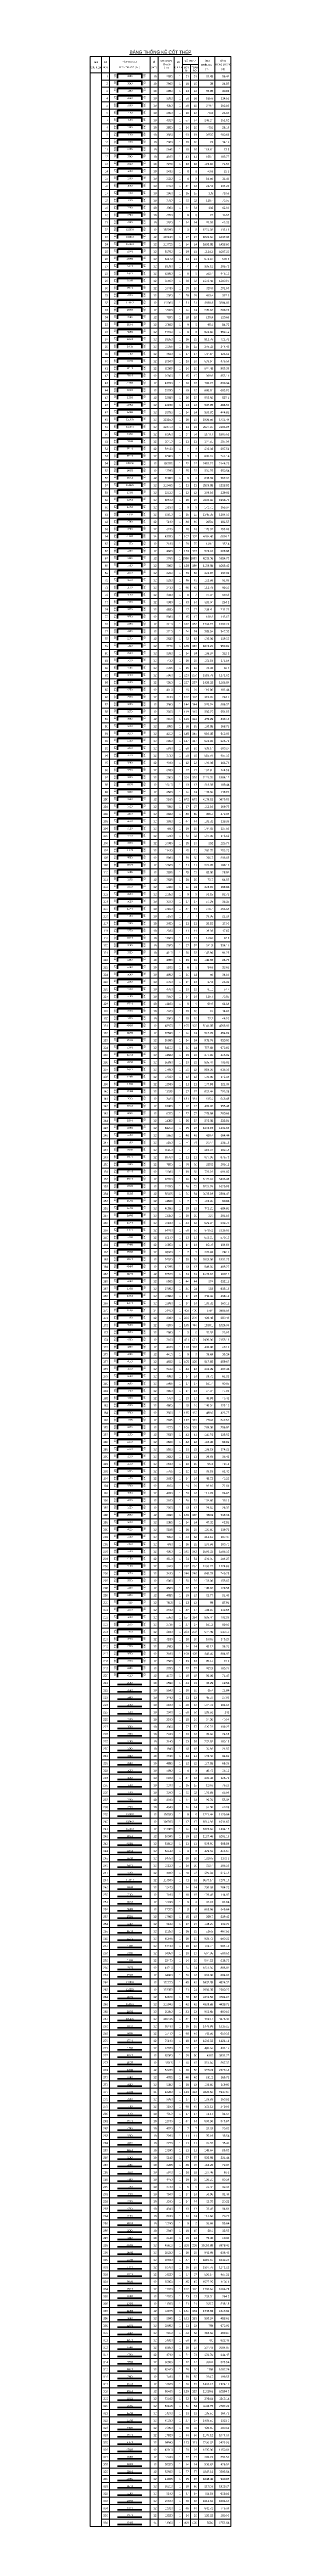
# Model space of a CAD drawing. Header units: millimetres. Extents: x -247377 to 927516, y -864259 to 155594.
# Drawn here: x 866340 to 883745, y -861662 to -556404 of the extents above; entities that cross this region are included whole.
import ezdxf
from ezdxf.enums import TextEntityAlignment as Align

# ---------------------------------------------------------------- set-up
doc = ezdxf.new("R2010")
doc.units = ezdxf.units.MM
doc.header["$MEASUREMENT"] = 0
for name, color, linetype, lineweight in [('NDC_FRAME', 7, 'Continuous', 20), ('NDC_S_REBAR', 4, 'Continuous', 35), ('NDC_S_VN TEXT', 7, 'Continuous', 20), ('NDC_Table', 3, 'Continuous', 20)]:
    doc.layers.add(name, color=color, linetype=linetype, lineweight=lineweight)
doc.styles.add('ARIAL', font='arial.ttf', dxfattribs={"width": 0.8})

# ---------------------------------------------------------------- blocks, each defined once
blk = doc.blocks.new('Tieude')
at = {"layer": 'NDC_Table'}
for p, q in [((0, 2000), (0, 0)), ((0, 2000), (17405, 2000)), ((0, 0), (17405, 0)), ((1405, 2000), (1405, 0)), ((2405, 2000), (2405, 0)), ((7405, 2000), (7405, 0)), ((8405, 2000), (8405, 0)), ((10405, 2000), (10405, 0)), ((11405, 1000), (11405, 2000)), ((11405, 1000), (13405, 1000)), ((11405, 1000), (11405, 0)), ((12405, 1000), (12405, 0)), ((13405, 2000), (13405, 0)), ((15405, 2000), (15405, 0)), ((17405, 2000), (17405, 0))]:
    blk.add_line(p, q, dxfattribs=at)
at = {"layer": 'NDC_S_VN TEXT', "style": 'ARIAL', "width": 0.8}
for s, height, p in [('CẤU KIỆN', 200, (705, 667)), ('TÊN', 200, (705, 1333)), ('HIỆU', 200, (1905, 667)), ('SỐ', 200, (1905, 1333)), ('KÍCH THƯỚC (mm)', 200, (4905, 667)), ('HÌNH DẠNG &', 200, (4905, 1333)), ('%%UBẢNG THỐNG KÊ CỐT THÉP', 400, (8703, 2594)), ('(mm)', 200, (7905, 667)), ('%%C', 250, (7905, 1333)), ('CHIỀU DÀI', 200, (9405, 1500)), ('1 THANH', 200, (9405, 1000)), ('(mm)', 200, (9455, 599)), ('C.KIỆN', 200, (10905, 667)), ('SỐ', 200, (10905, 1333)), ('MỘT', 200, (11905, 667)), ('CK', 200, (11905, 264)), ('SỐ THANH', 200, (12405, 1500)), ('TOÀN', 200, (12935, 667)), ('BỘ', 200, (12935, 271)), ('CHIỀU DÀI', 200, (14405, 1000)), ('TỔNG', 200, (14405, 1500)), ('(m)', 200, (14405, 443)), ('TRỌNG LƯỢNG', 200, (16405, 1000)), ('TỔNG', 200, (16405, 1500)), ('(kg)', 200, (16418, 443))]:
    blk.add_text(s, height=height, dxfattribs=at).set_placement(p, align=Align.MIDDLE)
blk = doc.blocks.new('dang04')
at = {"layer": 'NDC_S_REBAR'}
blk.add_lwpolyline([(3405, -650), (3405, -150), (6405, -150), (6405, -650)], dxfattribs=at)
at = {"layer": 'NDC_Table'}
for p, q in [((0, 0), (0, -900)), ((1405, 0), (1405, -900)), ((2405, 0), (2405, -900)), ((7405, 0), (7405, -900)), ((8405, 0), (8405, -900)), ((10405, 0), (10405, -900)), ((11405, 0), (11405, -900)), ((12405, 0), (12405, -900)), ((13405, 0), (13405, -900)), ((15405, 0), (15405, -900)), ((17405, 0), (17405, -900)), ((1405, -900), (17405, -900))]:
    blk.add_line(p, q, dxfattribs=at)
at = {"layer": 'NDC_S_VN TEXT', "style": 'ARIAL'}
for p in [(2205, -450), (8205, -450), (10205, -450), (11205, -450), (12205, -450), (13205, -450), (15205, -450), (17205, -450)]:
    blk.add_attdef('D03', text='', height=250, dxfattribs=at).set_placement(p, align=Align.MIDDLE_RIGHT)
for p in [(3073, -150), (6733, -150)]:
    blk.add_attdef('D03', text='', height=200, rotation=90, dxfattribs=at).set_placement(p, align=Align.MIDDLE_RIGHT)
blk.add_attdef('D03', text='', height=200, dxfattribs=at).set_placement((4920, -425), align=Align.MIDDLE_CENTER)
blk = doc.blocks.new('dang01')
at = {"layer": 'NDC_S_REBAR'}
blk.add_line((3405, -650), (6405, -650), dxfattribs=at)
at = {"layer": 'NDC_Table'}
for p, q in [((0, 0), (0, -900)), ((1405, 0), (1405, -900)), ((2405, 0), (2405, -900)), ((7405, 0), (7405, -900)), ((8405, 0), (8405, -900)), ((10405, 0), (10405, -900)), ((11405, 0), (11405, -900)), ((12405, 0), (12405, -900)), ((13405, 0), (13405, -900)), ((15405, 0), (15405, -900)), ((17405, 0), (17405, -900)), ((1405, -900), (17405, -900))]:
    blk.add_line(p, q, dxfattribs=at)
at = {"layer": 'NDC_S_VN TEXT', "style": 'ARIAL'}
for p in [(2205, -450), (8205, -450), (10205, -450), (11205, -450), (12205, -450), (13205, -450), (15205, -450), (17205, -450)]:
    blk.add_attdef('D03', text='', height=250, dxfattribs=at).set_placement(p, align=Align.MIDDLE_RIGHT)
blk.add_attdef('00000000', text='', height=200, dxfattribs=at).set_placement((4920, -425), align=Align.MIDDLE_CENTER)

msp = doc.modelspace()

# ---------------------------------------------------------------- linework, layer by layer
at = {"layer": 'NDC_FRAME'}
msp.add_line((866340.1, -861661.7), (867745.4, -861661.7), dxfattribs=at)

# ---------------------------------------------------------------- block references
msp.add_blockref('Tieude', (866340.1, -559261.7), dxfattribs=at)
ref = msp.add_blockref('dang04', (866340.1, -559261.7), dxfattribs=at)
ref.add_attrib('D03', '1', dxfattribs={"layer": 'NDC_S_VN TEXT', "height": 250, "style": 'ARIAL'}).set_placement((868545.4, -559711.7), align=Align.MIDDLE_RIGHT)
ref.add_attrib('D03', '180', dxfattribs={"layer": 'NDC_S_VN TEXT', "height": 200, "rotation": 90, "style": 'ARIAL'}).set_placement((869413.4, -559411.7), align=Align.MIDDLE_RIGHT)
ref.add_attrib('D03', '2590', dxfattribs={"layer": 'NDC_S_VN TEXT', "height": 200, "style": 'ARIAL'}).set_placement((871259.7, -559686.4), align=Align.MIDDLE_CENTER)
ref.add_attrib('D03', '180', dxfattribs={"layer": 'NDC_S_VN TEXT', "height": 200, "rotation": 90, "style": 'ARIAL'}).set_placement((873072.6, -559411.7), align=Align.MIDDLE_RIGHT)
ref.add_attrib('D03', '10', dxfattribs={"layer": 'NDC_S_VN TEXT', "height": 250, "style": 'ARIAL'}).set_placement((874545.4, -559711.7), align=Align.MIDDLE_RIGHT)
ref.add_attrib('D03', '2950', dxfattribs={"layer": 'NDC_S_VN TEXT', "height": 250, "style": 'ARIAL'}).set_placement((876545.4, -559711.7), align=Align.MIDDLE_RIGHT)
ref.add_attrib('D03', '1', dxfattribs={"layer": 'NDC_S_VN TEXT', "height": 250, "style": 'ARIAL'}).set_placement((877545.4, -559711.7), align=Align.MIDDLE_RIGHT)
ref.add_attrib('D03', '31', dxfattribs={"layer": 'NDC_S_VN TEXT', "height": 250, "style": 'ARIAL'}).set_placement((878545.4, -559711.7), align=Align.MIDDLE_RIGHT)
ref.add_attrib('D03', '31', dxfattribs={"layer": 'NDC_S_VN TEXT', "height": 250, "style": 'ARIAL'}).set_placement((879545.4, -559711.4), align=Align.MIDDLE_RIGHT)
ref.add_attrib('D03', '91.45', dxfattribs={"layer": 'NDC_S_VN TEXT', "height": 250, "style": 'ARIAL'}).set_placement((881545.4, -559711.7), align=Align.MIDDLE_RIGHT)
ref.add_attrib('D03', '56.42', dxfattribs={"layer": 'NDC_S_VN TEXT', "height": 250, "style": 'ARIAL'}).set_placement((883545.4, -559711.7), align=Align.MIDDLE_RIGHT)
ref = msp.add_blockref('dang04', (866340.1, -560161.7), dxfattribs=at)
ref.add_attrib('D03', '2', dxfattribs={"layer": 'NDC_S_VN TEXT', "height": 250, "style": 'ARIAL'}).set_placement((868545.4, -560611.7), align=Align.MIDDLE_RIGHT)
ref.add_attrib('D03', '180', dxfattribs={"layer": 'NDC_S_VN TEXT', "height": 200, "rotation": 90, "style": 'ARIAL'}).set_placement((869413.4, -560311.7), align=Align.MIDDLE_RIGHT)
ref.add_attrib('D03', '3540', dxfattribs={"layer": 'NDC_S_VN TEXT', "height": 200, "style": 'ARIAL'}).set_placement((871259.7, -560586.4), align=Align.MIDDLE_CENTER)
ref.add_attrib('D03', '180', dxfattribs={"layer": 'NDC_S_VN TEXT', "height": 200, "rotation": 90, "style": 'ARIAL'}).set_placement((873072.6, -560311.7), align=Align.MIDDLE_RIGHT)
ref.add_attrib('D03', '10', dxfattribs={"layer": 'NDC_S_VN TEXT', "height": 250, "style": 'ARIAL'}).set_placement((874545.4, -560611.7), align=Align.MIDDLE_RIGHT)
ref.add_attrib('D03', '3900', dxfattribs={"layer": 'NDC_S_VN TEXT', "height": 250, "style": 'ARIAL'}).set_placement((876545.4, -560611.7), align=Align.MIDDLE_RIGHT)
ref.add_attrib('D03', '1', dxfattribs={"layer": 'NDC_S_VN TEXT', "height": 250, "style": 'ARIAL'}).set_placement((877545.4, -560611.7), align=Align.MIDDLE_RIGHT)
ref.add_attrib('D03', '10', dxfattribs={"layer": 'NDC_S_VN TEXT', "height": 250, "style": 'ARIAL'}).set_placement((878545.4, -560611.7), align=Align.MIDDLE_RIGHT)
ref.add_attrib('D03', '10', dxfattribs={"layer": 'NDC_S_VN TEXT', "height": 250, "style": 'ARIAL'}).set_placement((879545.4, -560611.4), align=Align.MIDDLE_RIGHT)
ref.add_attrib('D03', '39', dxfattribs={"layer": 'NDC_S_VN TEXT', "height": 250, "style": 'ARIAL'}).set_placement((881545.4, -560611.7), align=Align.MIDDLE_RIGHT)
ref.add_attrib('D03', '24.06', dxfattribs={"layer": 'NDC_S_VN TEXT', "height": 250, "style": 'ARIAL'}).set_placement((883545.4, -560611.7), align=Align.MIDDLE_RIGHT)
ref = msp.add_blockref('dang04', (866340.1, -561061.7), dxfattribs=at)
ref.add_attrib('D03', '3', dxfattribs={"layer": 'NDC_S_VN TEXT', "height": 250, "style": 'ARIAL'}).set_placement((868545.4, -561511.7), align=Align.MIDDLE_RIGHT)
ref.add_attrib('D03', '180', dxfattribs={"layer": 'NDC_S_VN TEXT', "height": 200, "rotation": 90, "style": 'ARIAL'}).set_placement((869413.4, -561211.7), align=Align.MIDDLE_RIGHT)
ref.add_attrib('D03', '3490', dxfattribs={"layer": 'NDC_S_VN TEXT', "height": 200, "style": 'ARIAL'}).set_placement((871259.7, -561486.4), align=Align.MIDDLE_CENTER)
ref.add_attrib('D03', '180', dxfattribs={"layer": 'NDC_S_VN TEXT', "height": 200, "rotation": 90, "style": 'ARIAL'}).set_placement((873072.6, -561211.7), align=Align.MIDDLE_RIGHT)
ref.add_attrib('D03', '10', dxfattribs={"layer": 'NDC_S_VN TEXT', "height": 250, "style": 'ARIAL'}).set_placement((874545.4, -561511.7), align=Align.MIDDLE_RIGHT)
ref.add_attrib('D03', '3850', dxfattribs={"layer": 'NDC_S_VN TEXT', "height": 250, "style": 'ARIAL'}).set_placement((876545.4, -561511.7), align=Align.MIDDLE_RIGHT)
ref.add_attrib('D03', '1', dxfattribs={"layer": 'NDC_S_VN TEXT', "height": 250, "style": 'ARIAL'}).set_placement((877545.4, -561511.7), align=Align.MIDDLE_RIGHT)
ref.add_attrib('D03', '13', dxfattribs={"layer": 'NDC_S_VN TEXT', "height": 250, "style": 'ARIAL'}).set_placement((878545.4, -561511.7), align=Align.MIDDLE_RIGHT)
ref.add_attrib('D03', '13', dxfattribs={"layer": 'NDC_S_VN TEXT', "height": 250, "style": 'ARIAL'}).set_placement((879545.4, -561511.4), align=Align.MIDDLE_RIGHT)
ref.add_attrib('D03', '50.05', dxfattribs={"layer": 'NDC_S_VN TEXT', "height": 250, "style": 'ARIAL'}).set_placement((881545.4, -561511.7), align=Align.MIDDLE_RIGHT)
ref.add_attrib('D03', '30.88', dxfattribs={"layer": 'NDC_S_VN TEXT', "height": 250, "style": 'ARIAL'}).set_placement((883545.4, -561511.7), align=Align.MIDDLE_RIGHT)
ref = msp.add_blockref('dang04', (866340.1, -561961.7), dxfattribs=at)
ref.add_attrib('D03', '4', dxfattribs={"layer": 'NDC_S_VN TEXT', "height": 250, "style": 'ARIAL'}).set_placement((868545.4, -562411.7), align=Align.MIDDLE_RIGHT)
ref.add_attrib('D03', '180', dxfattribs={"layer": 'NDC_S_VN TEXT', "height": 200, "rotation": 90, "style": 'ARIAL'}).set_placement((869413.4, -562111.7), align=Align.MIDDLE_RIGHT)
ref.add_attrib('D03', '2840', dxfattribs={"layer": 'NDC_S_VN TEXT', "height": 200, "style": 'ARIAL'}).set_placement((871259.7, -562386.4), align=Align.MIDDLE_CENTER)
ref.add_attrib('D03', '180', dxfattribs={"layer": 'NDC_S_VN TEXT', "height": 200, "rotation": 90, "style": 'ARIAL'}).set_placement((873072.6, -562111.7), align=Align.MIDDLE_RIGHT)
ref.add_attrib('D03', '10', dxfattribs={"layer": 'NDC_S_VN TEXT', "height": 250, "style": 'ARIAL'}).set_placement((874545.4, -562411.7), align=Align.MIDDLE_RIGHT)
ref.add_attrib('D03', '3200', dxfattribs={"layer": 'NDC_S_VN TEXT', "height": 250, "style": 'ARIAL'}).set_placement((876545.4, -562411.7), align=Align.MIDDLE_RIGHT)
ref.add_attrib('D03', '1', dxfattribs={"layer": 'NDC_S_VN TEXT', "height": 250, "style": 'ARIAL'}).set_placement((877545.4, -562411.7), align=Align.MIDDLE_RIGHT)
ref.add_attrib('D03', '58', dxfattribs={"layer": 'NDC_S_VN TEXT', "height": 250, "style": 'ARIAL'}).set_placement((878545.4, -562411.7), align=Align.MIDDLE_RIGHT)
ref.add_attrib('D03', '58', dxfattribs={"layer": 'NDC_S_VN TEXT', "height": 250, "style": 'ARIAL'}).set_placement((879545.4, -562411.4), align=Align.MIDDLE_RIGHT)
ref.add_attrib('D03', '185.6', dxfattribs={"layer": 'NDC_S_VN TEXT', "height": 250, "style": 'ARIAL'}).set_placement((881545.4, -562411.7), align=Align.MIDDLE_RIGHT)
ref.add_attrib('D03', '114.52', dxfattribs={"layer": 'NDC_S_VN TEXT', "height": 250, "style": 'ARIAL'}).set_placement((883545.4, -562411.7), align=Align.MIDDLE_RIGHT)
ref = msp.add_blockref('dang04', (866340.1, -562861.7), dxfattribs=at)
ref.add_attrib('D03', '5', dxfattribs={"layer": 'NDC_S_VN TEXT', "height": 250, "style": 'ARIAL'}).set_placement((868545.4, -563311.7), align=Align.MIDDLE_RIGHT)
ref.add_attrib('D03', '180', dxfattribs={"layer": 'NDC_S_VN TEXT', "height": 200, "rotation": 90, "style": 'ARIAL'}).set_placement((869413.4, -563011.7), align=Align.MIDDLE_RIGHT)
ref.add_attrib('D03', '3940', dxfattribs={"layer": 'NDC_S_VN TEXT', "height": 200, "style": 'ARIAL'}).set_placement((871259.7, -563286.4), align=Align.MIDDLE_CENTER)
ref.add_attrib('D03', '180', dxfattribs={"layer": 'NDC_S_VN TEXT', "height": 200, "rotation": 90, "style": 'ARIAL'}).set_placement((873072.6, -563011.7), align=Align.MIDDLE_RIGHT)
ref.add_attrib('D03', '10', dxfattribs={"layer": 'NDC_S_VN TEXT', "height": 250, "style": 'ARIAL'}).set_placement((874545.4, -563311.7), align=Align.MIDDLE_RIGHT)
ref.add_attrib('D03', '4300', dxfattribs={"layer": 'NDC_S_VN TEXT', "height": 250, "style": 'ARIAL'}).set_placement((876545.4, -563311.7), align=Align.MIDDLE_RIGHT)
ref.add_attrib('D03', '1', dxfattribs={"layer": 'NDC_S_VN TEXT', "height": 250, "style": 'ARIAL'}).set_placement((877545.4, -563311.7), align=Align.MIDDLE_RIGHT)
ref.add_attrib('D03', '58', dxfattribs={"layer": 'NDC_S_VN TEXT', "height": 250, "style": 'ARIAL'}).set_placement((878545.4, -563311.7), align=Align.MIDDLE_RIGHT)
ref.add_attrib('D03', '58', dxfattribs={"layer": 'NDC_S_VN TEXT', "height": 250, "style": 'ARIAL'}).set_placement((879545.4, -563311.4), align=Align.MIDDLE_RIGHT)
ref.add_attrib('D03', '249.4', dxfattribs={"layer": 'NDC_S_VN TEXT', "height": 250, "style": 'ARIAL'}).set_placement((881545.4, -563311.7), align=Align.MIDDLE_RIGHT)
ref.add_attrib('D03', '153.88', dxfattribs={"layer": 'NDC_S_VN TEXT', "height": 250, "style": 'ARIAL'}).set_placement((883545.4, -563311.7), align=Align.MIDDLE_RIGHT)
ref = msp.add_blockref('dang04', (866340.1, -563761.7), dxfattribs=at)
ref.add_attrib('D03', '6', dxfattribs={"layer": 'NDC_S_VN TEXT', "height": 250, "style": 'ARIAL'}).set_placement((868545.4, -564211.7), align=Align.MIDDLE_RIGHT)
ref.add_attrib('D03', '180', dxfattribs={"layer": 'NDC_S_VN TEXT', "height": 200, "rotation": 90, "style": 'ARIAL'}).set_placement((869413.4, -563911.7), align=Align.MIDDLE_RIGHT)
ref.add_attrib('D03', '2240', dxfattribs={"layer": 'NDC_S_VN TEXT', "height": 200, "style": 'ARIAL'}).set_placement((871259.7, -564186.4), align=Align.MIDDLE_CENTER)
ref.add_attrib('D03', '180', dxfattribs={"layer": 'NDC_S_VN TEXT', "height": 200, "rotation": 90, "style": 'ARIAL'}).set_placement((873072.6, -563911.7), align=Align.MIDDLE_RIGHT)
ref.add_attrib('D03', '10', dxfattribs={"layer": 'NDC_S_VN TEXT', "height": 250, "style": 'ARIAL'}).set_placement((874545.4, -564211.7), align=Align.MIDDLE_RIGHT)
ref.add_attrib('D03', '2600', dxfattribs={"layer": 'NDC_S_VN TEXT', "height": 250, "style": 'ARIAL'}).set_placement((876545.4, -564211.7), align=Align.MIDDLE_RIGHT)
ref.add_attrib('D03', '1', dxfattribs={"layer": 'NDC_S_VN TEXT', "height": 250, "style": 'ARIAL'}).set_placement((877545.4, -564211.7), align=Align.MIDDLE_RIGHT)
ref.add_attrib('D03', '18', dxfattribs={"layer": 'NDC_S_VN TEXT', "height": 250, "style": 'ARIAL'}).set_placement((878545.4, -564211.7), align=Align.MIDDLE_RIGHT)
ref.add_attrib('D03', '18', dxfattribs={"layer": 'NDC_S_VN TEXT', "height": 250, "style": 'ARIAL'}).set_placement((879545.4, -564211.4), align=Align.MIDDLE_RIGHT)
ref.add_attrib('D03', '46.8', dxfattribs={"layer": 'NDC_S_VN TEXT', "height": 250, "style": 'ARIAL'}).set_placement((881545.4, -564211.7), align=Align.MIDDLE_RIGHT)
ref.add_attrib('D03', '28.88', dxfattribs={"layer": 'NDC_S_VN TEXT', "height": 250, "style": 'ARIAL'}).set_placement((883545.4, -564211.7), align=Align.MIDDLE_RIGHT)
ref = msp.add_blockref('dang04', (866340.1, -564661.7), dxfattribs=at)
ref.add_attrib('D03', '7', dxfattribs={"layer": 'NDC_S_VN TEXT', "height": 250, "style": 'ARIAL'}).set_placement((868545.4, -565111.7), align=Align.MIDDLE_RIGHT)
ref.add_attrib('D03', '180', dxfattribs={"layer": 'NDC_S_VN TEXT', "height": 200, "rotation": 90, "style": 'ARIAL'}).set_placement((869413.4, -564811.7), align=Align.MIDDLE_RIGHT)
ref.add_attrib('D03', '3960', dxfattribs={"layer": 'NDC_S_VN TEXT', "height": 200, "style": 'ARIAL'}).set_placement((871259.7, -565086.4), align=Align.MIDDLE_CENTER)
ref.add_attrib('D03', '180', dxfattribs={"layer": 'NDC_S_VN TEXT', "height": 200, "rotation": 90, "style": 'ARIAL'}).set_placement((873072.6, -564811.7), align=Align.MIDDLE_RIGHT)
ref.add_attrib('D03', '10', dxfattribs={"layer": 'NDC_S_VN TEXT', "height": 250, "style": 'ARIAL'}).set_placement((874545.4, -565111.7), align=Align.MIDDLE_RIGHT)
ref.add_attrib('D03', '4320', dxfattribs={"layer": 'NDC_S_VN TEXT', "height": 250, "style": 'ARIAL'}).set_placement((876545.4, -565111.7), align=Align.MIDDLE_RIGHT)
ref.add_attrib('D03', '1', dxfattribs={"layer": 'NDC_S_VN TEXT', "height": 250, "style": 'ARIAL'}).set_placement((877545.4, -565111.7), align=Align.MIDDLE_RIGHT)
ref.add_attrib('D03', '57', dxfattribs={"layer": 'NDC_S_VN TEXT', "height": 250, "style": 'ARIAL'}).set_placement((878545.4, -565111.7), align=Align.MIDDLE_RIGHT)
ref.add_attrib('D03', '57', dxfattribs={"layer": 'NDC_S_VN TEXT', "height": 250, "style": 'ARIAL'}).set_placement((879545.4, -565111.4), align=Align.MIDDLE_RIGHT)
ref.add_attrib('D03', '246.24', dxfattribs={"layer": 'NDC_S_VN TEXT', "height": 250, "style": 'ARIAL'}).set_placement((881545.4, -565111.7), align=Align.MIDDLE_RIGHT)
ref.add_attrib('D03', '151.93', dxfattribs={"layer": 'NDC_S_VN TEXT', "height": 250, "style": 'ARIAL'}).set_placement((883545.4, -565111.7), align=Align.MIDDLE_RIGHT)
ref = msp.add_blockref('dang04', (866340.1, -565561.7), dxfattribs=at)
ref.add_attrib('D03', '8', dxfattribs={"layer": 'NDC_S_VN TEXT', "height": 250, "style": 'ARIAL'}).set_placement((868545.4, -566011.7), align=Align.MIDDLE_RIGHT)
ref.add_attrib('D03', '180', dxfattribs={"layer": 'NDC_S_VN TEXT', "height": 200, "rotation": 90, "style": 'ARIAL'}).set_placement((869413.4, -565711.7), align=Align.MIDDLE_RIGHT)
ref.add_attrib('D03', '2490', dxfattribs={"layer": 'NDC_S_VN TEXT', "height": 200, "style": 'ARIAL'}).set_placement((871259.7, -565986.4), align=Align.MIDDLE_CENTER)
ref.add_attrib('D03', '180', dxfattribs={"layer": 'NDC_S_VN TEXT', "height": 200, "rotation": 90, "style": 'ARIAL'}).set_placement((873072.6, -565711.7), align=Align.MIDDLE_RIGHT)
ref.add_attrib('D03', '10', dxfattribs={"layer": 'NDC_S_VN TEXT', "height": 250, "style": 'ARIAL'}).set_placement((874545.4, -566011.7), align=Align.MIDDLE_RIGHT)
ref.add_attrib('D03', '2850', dxfattribs={"layer": 'NDC_S_VN TEXT', "height": 250, "style": 'ARIAL'}).set_placement((876545.4, -566011.7), align=Align.MIDDLE_RIGHT)
ref.add_attrib('D03', '1', dxfattribs={"layer": 'NDC_S_VN TEXT', "height": 250, "style": 'ARIAL'}).set_placement((877545.4, -566011.7), align=Align.MIDDLE_RIGHT)
ref.add_attrib('D03', '16', dxfattribs={"layer": 'NDC_S_VN TEXT', "height": 250, "style": 'ARIAL'}).set_placement((878545.4, -566011.7), align=Align.MIDDLE_RIGHT)
ref.add_attrib('D03', '16', dxfattribs={"layer": 'NDC_S_VN TEXT', "height": 250, "style": 'ARIAL'}).set_placement((879545.4, -566011.4), align=Align.MIDDLE_RIGHT)
ref.add_attrib('D03', '45.6', dxfattribs={"layer": 'NDC_S_VN TEXT', "height": 250, "style": 'ARIAL'}).set_placement((881545.4, -566011.7), align=Align.MIDDLE_RIGHT)
ref.add_attrib('D03', '28.14', dxfattribs={"layer": 'NDC_S_VN TEXT', "height": 250, "style": 'ARIAL'}).set_placement((883545.4, -566011.7), align=Align.MIDDLE_RIGHT)
ref = msp.add_blockref('dang04', (866340.1, -566461.7), dxfattribs=at)
ref.add_attrib('D03', '9', dxfattribs={"layer": 'NDC_S_VN TEXT', "height": 250, "style": 'ARIAL'}).set_placement((868545.4, -566911.7), align=Align.MIDDLE_RIGHT)
ref.add_attrib('D03', '180', dxfattribs={"layer": 'NDC_S_VN TEXT', "height": 200, "rotation": 90, "style": 'ARIAL'}).set_placement((869413.4, -566611.7), align=Align.MIDDLE_RIGHT)
ref.add_attrib('D03', '3140', dxfattribs={"layer": 'NDC_S_VN TEXT', "height": 200, "style": 'ARIAL'}).set_placement((871259.7, -566886.4), align=Align.MIDDLE_CENTER)
ref.add_attrib('D03', '180', dxfattribs={"layer": 'NDC_S_VN TEXT', "height": 200, "rotation": 90, "style": 'ARIAL'}).set_placement((873072.6, -566611.7), align=Align.MIDDLE_RIGHT)
ref.add_attrib('D03', '10', dxfattribs={"layer": 'NDC_S_VN TEXT', "height": 250, "style": 'ARIAL'}).set_placement((874545.4, -566911.7), align=Align.MIDDLE_RIGHT)
ref.add_attrib('D03', '3500', dxfattribs={"layer": 'NDC_S_VN TEXT', "height": 250, "style": 'ARIAL'}).set_placement((876545.4, -566911.7), align=Align.MIDDLE_RIGHT)
ref.add_attrib('D03', '1', dxfattribs={"layer": 'NDC_S_VN TEXT', "height": 250, "style": 'ARIAL'}).set_placement((877545.4, -566911.7), align=Align.MIDDLE_RIGHT)
ref.add_attrib('D03', '93', dxfattribs={"layer": 'NDC_S_VN TEXT', "height": 250, "style": 'ARIAL'}).set_placement((878545.4, -566911.7), align=Align.MIDDLE_RIGHT)
ref.add_attrib('D03', '93', dxfattribs={"layer": 'NDC_S_VN TEXT', "height": 250, "style": 'ARIAL'}).set_placement((879545.4, -566911.4), align=Align.MIDDLE_RIGHT)
ref.add_attrib('D03', '325.5', dxfattribs={"layer": 'NDC_S_VN TEXT', "height": 250, "style": 'ARIAL'}).set_placement((881545.4, -566911.7), align=Align.MIDDLE_RIGHT)
ref.add_attrib('D03', '200.83', dxfattribs={"layer": 'NDC_S_VN TEXT', "height": 250, "style": 'ARIAL'}).set_placement((883545.4, -566911.7), align=Align.MIDDLE_RIGHT)
ref = msp.add_blockref('dang04', (866340.1, -567361.7), dxfattribs=at)
ref.add_attrib('D03', '10', dxfattribs={"layer": 'NDC_S_VN TEXT', "height": 250, "style": 'ARIAL'}).set_placement((868545.4, -567811.7), align=Align.MIDDLE_RIGHT)
ref.add_attrib('D03', '180', dxfattribs={"layer": 'NDC_S_VN TEXT', "height": 200, "rotation": 90, "style": 'ARIAL'}).set_placement((869413.4, -567511.7), align=Align.MIDDLE_RIGHT)
ref.add_attrib('D03', '1940', dxfattribs={"layer": 'NDC_S_VN TEXT', "height": 200, "style": 'ARIAL'}).set_placement((871259.7, -567786.4), align=Align.MIDDLE_CENTER)
ref.add_attrib('D03', '180', dxfattribs={"layer": 'NDC_S_VN TEXT', "height": 200, "rotation": 90, "style": 'ARIAL'}).set_placement((873072.6, -567511.7), align=Align.MIDDLE_RIGHT)
ref.add_attrib('D03', '10', dxfattribs={"layer": 'NDC_S_VN TEXT', "height": 250, "style": 'ARIAL'}).set_placement((874545.4, -567811.7), align=Align.MIDDLE_RIGHT)
ref.add_attrib('D03', '2300', dxfattribs={"layer": 'NDC_S_VN TEXT', "height": 250, "style": 'ARIAL'}).set_placement((876545.4, -567811.7), align=Align.MIDDLE_RIGHT)
ref.add_attrib('D03', '1', dxfattribs={"layer": 'NDC_S_VN TEXT', "height": 250, "style": 'ARIAL'}).set_placement((877545.4, -567811.7), align=Align.MIDDLE_RIGHT)
ref.add_attrib('D03', '10', dxfattribs={"layer": 'NDC_S_VN TEXT', "height": 250, "style": 'ARIAL'}).set_placement((878545.4, -567811.7), align=Align.MIDDLE_RIGHT)
ref.add_attrib('D03', '10', dxfattribs={"layer": 'NDC_S_VN TEXT', "height": 250, "style": 'ARIAL'}).set_placement((879545.4, -567811.4), align=Align.MIDDLE_RIGHT)
ref.add_attrib('D03', '23', dxfattribs={"layer": 'NDC_S_VN TEXT', "height": 250, "style": 'ARIAL'}).set_placement((881545.4, -567811.7), align=Align.MIDDLE_RIGHT)
ref.add_attrib('D03', '14.19', dxfattribs={"layer": 'NDC_S_VN TEXT', "height": 250, "style": 'ARIAL'}).set_placement((883545.4, -567811.7), align=Align.MIDDLE_RIGHT)
ref = msp.add_blockref('dang04', (866340.1, -568261.7), dxfattribs=at)
ref.add_attrib('D03', '11', dxfattribs={"layer": 'NDC_S_VN TEXT', "height": 250, "style": 'ARIAL'}).set_placement((868545.4, -568711.7), align=Align.MIDDLE_RIGHT)
ref.add_attrib('D03', '180', dxfattribs={"layer": 'NDC_S_VN TEXT', "height": 200, "rotation": 90, "style": 'ARIAL'}).set_placement((869413.4, -568411.7), align=Align.MIDDLE_RIGHT)
ref.add_attrib('D03', '6285', dxfattribs={"layer": 'NDC_S_VN TEXT', "height": 200, "style": 'ARIAL'}).set_placement((871259.7, -568686.4), align=Align.MIDDLE_CENTER)
ref.add_attrib('D03', '180', dxfattribs={"layer": 'NDC_S_VN TEXT', "height": 200, "rotation": 90, "style": 'ARIAL'}).set_placement((873072.6, -568411.7), align=Align.MIDDLE_RIGHT)
ref.add_attrib('D03', '10', dxfattribs={"layer": 'NDC_S_VN TEXT', "height": 250, "style": 'ARIAL'}).set_placement((874545.4, -568711.7), align=Align.MIDDLE_RIGHT)
ref.add_attrib('D03', '6645', dxfattribs={"layer": 'NDC_S_VN TEXT', "height": 250, "style": 'ARIAL'}).set_placement((876545.4, -568711.7), align=Align.MIDDLE_RIGHT)
ref.add_attrib('D03', '1', dxfattribs={"layer": 'NDC_S_VN TEXT', "height": 250, "style": 'ARIAL'}).set_placement((877545.4, -568711.7), align=Align.MIDDLE_RIGHT)
ref.add_attrib('D03', '18', dxfattribs={"layer": 'NDC_S_VN TEXT', "height": 250, "style": 'ARIAL'}).set_placement((878545.4, -568711.7), align=Align.MIDDLE_RIGHT)
ref.add_attrib('D03', '18', dxfattribs={"layer": 'NDC_S_VN TEXT', "height": 250, "style": 'ARIAL'}).set_placement((879545.4, -568711.4), align=Align.MIDDLE_RIGHT)
ref.add_attrib('D03', '119.61', dxfattribs={"layer": 'NDC_S_VN TEXT', "height": 250, "style": 'ARIAL'}).set_placement((881545.4, -568711.7), align=Align.MIDDLE_RIGHT)
ref.add_attrib('D03', '73.8', dxfattribs={"layer": 'NDC_S_VN TEXT', "height": 250, "style": 'ARIAL'}).set_placement((883545.4, -568711.7), align=Align.MIDDLE_RIGHT)
ref = msp.add_blockref('dang04', (866340.1, -569161.7), dxfattribs=at)
ref.add_attrib('D03', '12', dxfattribs={"layer": 'NDC_S_VN TEXT', "height": 250, "style": 'ARIAL'}).set_placement((868545.4, -569611.7), align=Align.MIDDLE_RIGHT)
ref.add_attrib('D03', '180', dxfattribs={"layer": 'NDC_S_VN TEXT', "height": 200, "rotation": 90, "style": 'ARIAL'}).set_placement((869413.4, -569311.7), align=Align.MIDDLE_RIGHT)
ref.add_attrib('D03', '3740', dxfattribs={"layer": 'NDC_S_VN TEXT', "height": 200, "style": 'ARIAL'}).set_placement((871259.7, -569586.4), align=Align.MIDDLE_CENTER)
ref.add_attrib('D03', '180', dxfattribs={"layer": 'NDC_S_VN TEXT', "height": 200, "rotation": 90, "style": 'ARIAL'}).set_placement((873072.6, -569311.7), align=Align.MIDDLE_RIGHT)
ref.add_attrib('D03', '10', dxfattribs={"layer": 'NDC_S_VN TEXT', "height": 250, "style": 'ARIAL'}).set_placement((874545.4, -569611.7), align=Align.MIDDLE_RIGHT)
ref.add_attrib('D03', '4100', dxfattribs={"layer": 'NDC_S_VN TEXT', "height": 250, "style": 'ARIAL'}).set_placement((876545.4, -569611.7), align=Align.MIDDLE_RIGHT)
ref.add_attrib('D03', '1', dxfattribs={"layer": 'NDC_S_VN TEXT', "height": 250, "style": 'ARIAL'}).set_placement((877545.4, -569611.7), align=Align.MIDDLE_RIGHT)
ref.add_attrib('D03', '41', dxfattribs={"layer": 'NDC_S_VN TEXT', "height": 250, "style": 'ARIAL'}).set_placement((878545.4, -569611.7), align=Align.MIDDLE_RIGHT)
ref.add_attrib('D03', '41', dxfattribs={"layer": 'NDC_S_VN TEXT', "height": 250, "style": 'ARIAL'}).set_placement((879545.4, -569611.4), align=Align.MIDDLE_RIGHT)
ref.add_attrib('D03', '168.1', dxfattribs={"layer": 'NDC_S_VN TEXT', "height": 250, "style": 'ARIAL'}).set_placement((881545.4, -569611.7), align=Align.MIDDLE_RIGHT)
ref.add_attrib('D03', '103.72', dxfattribs={"layer": 'NDC_S_VN TEXT', "height": 250, "style": 'ARIAL'}).set_placement((883545.4, -569611.7), align=Align.MIDDLE_RIGHT)
ref = msp.add_blockref('dang04', (866340.1, -570061.7), dxfattribs=at)
ref.add_attrib('D03', '13', dxfattribs={"layer": 'NDC_S_VN TEXT', "height": 250, "style": 'ARIAL'}).set_placement((868545.4, -570511.7), align=Align.MIDDLE_RIGHT)
ref.add_attrib('D03', '180', dxfattribs={"layer": 'NDC_S_VN TEXT', "height": 200, "rotation": 90, "style": 'ARIAL'}).set_placement((869413.4, -570211.7), align=Align.MIDDLE_RIGHT)
ref.add_attrib('D03', '4910', dxfattribs={"layer": 'NDC_S_VN TEXT', "height": 200, "style": 'ARIAL'}).set_placement((871259.7, -570486.4), align=Align.MIDDLE_CENTER)
ref.add_attrib('D03', '180', dxfattribs={"layer": 'NDC_S_VN TEXT', "height": 200, "rotation": 90, "style": 'ARIAL'}).set_placement((873072.6, -570211.7), align=Align.MIDDLE_RIGHT)
ref.add_attrib('D03', '10', dxfattribs={"layer": 'NDC_S_VN TEXT', "height": 250, "style": 'ARIAL'}).set_placement((874545.4, -570511.7), align=Align.MIDDLE_RIGHT)
ref.add_attrib('D03', '5270', dxfattribs={"layer": 'NDC_S_VN TEXT', "height": 250, "style": 'ARIAL'}).set_placement((876545.4, -570511.7), align=Align.MIDDLE_RIGHT)
ref.add_attrib('D03', '1', dxfattribs={"layer": 'NDC_S_VN TEXT', "height": 250, "style": 'ARIAL'}).set_placement((877545.4, -570511.7), align=Align.MIDDLE_RIGHT)
ref.add_attrib('D03', '22', dxfattribs={"layer": 'NDC_S_VN TEXT', "height": 250, "style": 'ARIAL'}).set_placement((878545.4, -570511.7), align=Align.MIDDLE_RIGHT)
ref.add_attrib('D03', '22', dxfattribs={"layer": 'NDC_S_VN TEXT', "height": 250, "style": 'ARIAL'}).set_placement((879545.4, -570511.4), align=Align.MIDDLE_RIGHT)
ref.add_attrib('D03', '115.94', dxfattribs={"layer": 'NDC_S_VN TEXT', "height": 250, "style": 'ARIAL'}).set_placement((881545.4, -570511.7), align=Align.MIDDLE_RIGHT)
ref.add_attrib('D03', '71.53', dxfattribs={"layer": 'NDC_S_VN TEXT', "height": 250, "style": 'ARIAL'}).set_placement((883545.4, -570511.7), align=Align.MIDDLE_RIGHT)
ref = msp.add_blockref('dang04', (866340.1, -570961.7), dxfattribs=at)
ref.add_attrib('D03', '14', dxfattribs={"layer": 'NDC_S_VN TEXT', "height": 250, "style": 'ARIAL'}).set_placement((868545.4, -571411.7), align=Align.MIDDLE_RIGHT)
ref.add_attrib('D03', '180', dxfattribs={"layer": 'NDC_S_VN TEXT', "height": 200, "rotation": 90, "style": 'ARIAL'}).set_placement((869413.4, -571111.7), align=Align.MIDDLE_RIGHT)
ref.add_attrib('D03', '5090', dxfattribs={"layer": 'NDC_S_VN TEXT', "height": 200, "style": 'ARIAL'}).set_placement((871259.7, -571386.4), align=Align.MIDDLE_CENTER)
ref.add_attrib('D03', '180', dxfattribs={"layer": 'NDC_S_VN TEXT', "height": 200, "rotation": 90, "style": 'ARIAL'}).set_placement((873072.6, -571111.7), align=Align.MIDDLE_RIGHT)
ref.add_attrib('D03', '10', dxfattribs={"layer": 'NDC_S_VN TEXT', "height": 250, "style": 'ARIAL'}).set_placement((874545.4, -571411.7), align=Align.MIDDLE_RIGHT)
ref.add_attrib('D03', '5450', dxfattribs={"layer": 'NDC_S_VN TEXT', "height": 250, "style": 'ARIAL'}).set_placement((876545.4, -571411.7), align=Align.MIDDLE_RIGHT)
ref.add_attrib('D03', '1', dxfattribs={"layer": 'NDC_S_VN TEXT', "height": 250, "style": 'ARIAL'}).set_placement((877545.4, -571411.7), align=Align.MIDDLE_RIGHT)
ref.add_attrib('D03', '8', dxfattribs={"layer": 'NDC_S_VN TEXT', "height": 250, "style": 'ARIAL'}).set_placement((878545.4, -571411.7), align=Align.MIDDLE_RIGHT)
ref.add_attrib('D03', '8', dxfattribs={"layer": 'NDC_S_VN TEXT', "height": 250, "style": 'ARIAL'}).set_placement((879545.4, -571411.4), align=Align.MIDDLE_RIGHT)
ref.add_attrib('D03', '43.6', dxfattribs={"layer": 'NDC_S_VN TEXT', "height": 250, "style": 'ARIAL'}).set_placement((881545.4, -571411.7), align=Align.MIDDLE_RIGHT)
ref.add_attrib('D03', '26.9', dxfattribs={"layer": 'NDC_S_VN TEXT', "height": 250, "style": 'ARIAL'}).set_placement((883545.4, -571411.7), align=Align.MIDDLE_RIGHT)
ref = msp.add_blockref('dang04', (866340.1, -571861.7), dxfattribs=at)
ref.add_attrib('D03', '15', dxfattribs={"layer": 'NDC_S_VN TEXT', "height": 250, "style": 'ARIAL'}).set_placement((868545.4, -572311.7), align=Align.MIDDLE_RIGHT)
ref.add_attrib('D03', '180', dxfattribs={"layer": 'NDC_S_VN TEXT', "height": 200, "rotation": 90, "style": 'ARIAL'}).set_placement((869413.4, -572011.7), align=Align.MIDDLE_RIGHT)
ref.add_attrib('D03', '1960', dxfattribs={"layer": 'NDC_S_VN TEXT', "height": 200, "style": 'ARIAL'}).set_placement((871259.7, -572286.4), align=Align.MIDDLE_CENTER)
ref.add_attrib('D03', '180', dxfattribs={"layer": 'NDC_S_VN TEXT', "height": 200, "rotation": 90, "style": 'ARIAL'}).set_placement((873072.6, -572011.7), align=Align.MIDDLE_RIGHT)
ref.add_attrib('D03', '10', dxfattribs={"layer": 'NDC_S_VN TEXT', "height": 250, "style": 'ARIAL'}).set_placement((874545.4, -572311.7), align=Align.MIDDLE_RIGHT)
ref.add_attrib('D03', '2320', dxfattribs={"layer": 'NDC_S_VN TEXT', "height": 250, "style": 'ARIAL'}).set_placement((876545.4, -572311.7), align=Align.MIDDLE_RIGHT)
ref.add_attrib('D03', '1', dxfattribs={"layer": 'NDC_S_VN TEXT', "height": 250, "style": 'ARIAL'}).set_placement((877545.4, -572311.7), align=Align.MIDDLE_RIGHT)
ref.add_attrib('D03', '8', dxfattribs={"layer": 'NDC_S_VN TEXT', "height": 250, "style": 'ARIAL'}).set_placement((878545.4, -572311.7), align=Align.MIDDLE_RIGHT)
ref.add_attrib('D03', '8', dxfattribs={"layer": 'NDC_S_VN TEXT', "height": 250, "style": 'ARIAL'}).set_placement((879545.4, -572311.4), align=Align.MIDDLE_RIGHT)
ref.add_attrib('D03', '18.56', dxfattribs={"layer": 'NDC_S_VN TEXT', "height": 250, "style": 'ARIAL'}).set_placement((881545.4, -572311.7), align=Align.MIDDLE_RIGHT)
ref.add_attrib('D03', '11.45', dxfattribs={"layer": 'NDC_S_VN TEXT', "height": 250, "style": 'ARIAL'}).set_placement((883545.4, -572311.7), align=Align.MIDDLE_RIGHT)
ref = msp.add_blockref('dang04', (866340.1, -572761.7), dxfattribs=at)
ref.add_attrib('D03', '16', dxfattribs={"layer": 'NDC_S_VN TEXT', "height": 250, "style": 'ARIAL'}).set_placement((868545.4, -573211.7), align=Align.MIDDLE_RIGHT)
ref.add_attrib('D03', '180', dxfattribs={"layer": 'NDC_S_VN TEXT', "height": 200, "rotation": 90, "style": 'ARIAL'}).set_placement((869413.4, -572911.7), align=Align.MIDDLE_RIGHT)
ref.add_attrib('D03', '6040', dxfattribs={"layer": 'NDC_S_VN TEXT', "height": 200, "style": 'ARIAL'}).set_placement((871259.7, -573186.4), align=Align.MIDDLE_CENTER)
ref.add_attrib('D03', '180', dxfattribs={"layer": 'NDC_S_VN TEXT', "height": 200, "rotation": 90, "style": 'ARIAL'}).set_placement((873072.6, -572911.7), align=Align.MIDDLE_RIGHT)
ref.add_attrib('D03', '10', dxfattribs={"layer": 'NDC_S_VN TEXT', "height": 250, "style": 'ARIAL'}).set_placement((874545.4, -573211.7), align=Align.MIDDLE_RIGHT)
ref.add_attrib('D03', '6400', dxfattribs={"layer": 'NDC_S_VN TEXT', "height": 250, "style": 'ARIAL'}).set_placement((876545.4, -573211.7), align=Align.MIDDLE_RIGHT)
ref.add_attrib('D03', '1', dxfattribs={"layer": 'NDC_S_VN TEXT', "height": 250, "style": 'ARIAL'}).set_placement((877545.4, -573211.7), align=Align.MIDDLE_RIGHT)
ref.add_attrib('D03', '34', dxfattribs={"layer": 'NDC_S_VN TEXT', "height": 250, "style": 'ARIAL'}).set_placement((878545.4, -573211.7), align=Align.MIDDLE_RIGHT)
ref.add_attrib('D03', '34', dxfattribs={"layer": 'NDC_S_VN TEXT', "height": 250, "style": 'ARIAL'}).set_placement((879545.4, -573211.4), align=Align.MIDDLE_RIGHT)
ref.add_attrib('D03', '217.6', dxfattribs={"layer": 'NDC_S_VN TEXT', "height": 250, "style": 'ARIAL'}).set_placement((881545.4, -573211.7), align=Align.MIDDLE_RIGHT)
ref.add_attrib('D03', '134.26', dxfattribs={"layer": 'NDC_S_VN TEXT', "height": 250, "style": 'ARIAL'}).set_placement((883545.4, -573211.7), align=Align.MIDDLE_RIGHT)
ref = msp.add_blockref('dang04', (866340.1, -573661.7), dxfattribs=at)
ref.add_attrib('D03', '17', dxfattribs={"layer": 'NDC_S_VN TEXT', "height": 250, "style": 'ARIAL'}).set_placement((868545.4, -574111.7), align=Align.MIDDLE_RIGHT)
ref.add_attrib('D03', '180', dxfattribs={"layer": 'NDC_S_VN TEXT', "height": 200, "rotation": 90, "style": 'ARIAL'}).set_placement((869413.4, -573811.7), align=Align.MIDDLE_RIGHT)
ref.add_attrib('D03', '8240', dxfattribs={"layer": 'NDC_S_VN TEXT', "height": 200, "style": 'ARIAL'}).set_placement((871259.7, -574086.4), align=Align.MIDDLE_CENTER)
ref.add_attrib('D03', '180', dxfattribs={"layer": 'NDC_S_VN TEXT', "height": 200, "rotation": 90, "style": 'ARIAL'}).set_placement((873072.6, -573811.7), align=Align.MIDDLE_RIGHT)
ref.add_attrib('D03', '10', dxfattribs={"layer": 'NDC_S_VN TEXT', "height": 250, "style": 'ARIAL'}).set_placement((874545.4, -574111.7), align=Align.MIDDLE_RIGHT)
ref.add_attrib('D03', '8600', dxfattribs={"layer": 'NDC_S_VN TEXT', "height": 250, "style": 'ARIAL'}).set_placement((876545.4, -574111.7), align=Align.MIDDLE_RIGHT)
ref.add_attrib('D03', '1', dxfattribs={"layer": 'NDC_S_VN TEXT', "height": 250, "style": 'ARIAL'}).set_placement((877545.4, -574111.7), align=Align.MIDDLE_RIGHT)
ref.add_attrib('D03', '15', dxfattribs={"layer": 'NDC_S_VN TEXT', "height": 250, "style": 'ARIAL'}).set_placement((878545.4, -574111.7), align=Align.MIDDLE_RIGHT)
ref.add_attrib('D03', '15', dxfattribs={"layer": 'NDC_S_VN TEXT', "height": 250, "style": 'ARIAL'}).set_placement((879545.4, -574111.4), align=Align.MIDDLE_RIGHT)
ref.add_attrib('D03', '129', dxfattribs={"layer": 'NDC_S_VN TEXT', "height": 250, "style": 'ARIAL'}).set_placement((881545.4, -574111.7), align=Align.MIDDLE_RIGHT)
ref.add_attrib('D03', '79.59', dxfattribs={"layer": 'NDC_S_VN TEXT', "height": 250, "style": 'ARIAL'}).set_placement((883545.4, -574111.7), align=Align.MIDDLE_RIGHT)
ref = msp.add_blockref('dang04', (866340.1, -574561.7), dxfattribs=at)
ref.add_attrib('D03', '18', dxfattribs={"layer": 'NDC_S_VN TEXT', "height": 250, "style": 'ARIAL'}).set_placement((868545.4, -575011.7), align=Align.MIDDLE_RIGHT)
ref.add_attrib('D03', '180', dxfattribs={"layer": 'NDC_S_VN TEXT', "height": 200, "rotation": 90, "style": 'ARIAL'}).set_placement((869413.4, -574711.7), align=Align.MIDDLE_RIGHT)
ref.add_attrib('D03', '3340', dxfattribs={"layer": 'NDC_S_VN TEXT', "height": 200, "style": 'ARIAL'}).set_placement((871259.7, -574986.4), align=Align.MIDDLE_CENTER)
ref.add_attrib('D03', '180', dxfattribs={"layer": 'NDC_S_VN TEXT', "height": 200, "rotation": 90, "style": 'ARIAL'}).set_placement((873072.6, -574711.7), align=Align.MIDDLE_RIGHT)
ref.add_attrib('D03', '10', dxfattribs={"layer": 'NDC_S_VN TEXT', "height": 250, "style": 'ARIAL'}).set_placement((874545.4, -575011.7), align=Align.MIDDLE_RIGHT)
ref.add_attrib('D03', '3700', dxfattribs={"layer": 'NDC_S_VN TEXT', "height": 250, "style": 'ARIAL'}).set_placement((876545.4, -575011.7), align=Align.MIDDLE_RIGHT)
ref.add_attrib('D03', '1', dxfattribs={"layer": 'NDC_S_VN TEXT', "height": 250, "style": 'ARIAL'}).set_placement((877545.4, -575011.7), align=Align.MIDDLE_RIGHT)
ref.add_attrib('D03', '32', dxfattribs={"layer": 'NDC_S_VN TEXT', "height": 250, "style": 'ARIAL'}).set_placement((878545.4, -575011.7), align=Align.MIDDLE_RIGHT)
ref.add_attrib('D03', '32', dxfattribs={"layer": 'NDC_S_VN TEXT', "height": 250, "style": 'ARIAL'}).set_placement((879545.4, -575011.4), align=Align.MIDDLE_RIGHT)
ref.add_attrib('D03', '118.4', dxfattribs={"layer": 'NDC_S_VN TEXT', "height": 250, "style": 'ARIAL'}).set_placement((881545.4, -575011.7), align=Align.MIDDLE_RIGHT)
ref.add_attrib('D03', '73.05', dxfattribs={"layer": 'NDC_S_VN TEXT', "height": 250, "style": 'ARIAL'}).set_placement((883545.4, -575011.7), align=Align.MIDDLE_RIGHT)
ref = msp.add_blockref('dang04', (866340.1, -575461.7), dxfattribs=at)
ref.add_attrib('D03', '19', dxfattribs={"layer": 'NDC_S_VN TEXT', "height": 250, "style": 'ARIAL'}).set_placement((868545.4, -575911.7), align=Align.MIDDLE_RIGHT)
ref.add_attrib('D03', '180', dxfattribs={"layer": 'NDC_S_VN TEXT', "height": 200, "rotation": 90, "style": 'ARIAL'}).set_placement((869413.4, -575611.7), align=Align.MIDDLE_RIGHT)
ref.add_attrib('D03', '2640', dxfattribs={"layer": 'NDC_S_VN TEXT', "height": 200, "style": 'ARIAL'}).set_placement((871259.7, -575886.4), align=Align.MIDDLE_CENTER)
ref.add_attrib('D03', '180', dxfattribs={"layer": 'NDC_S_VN TEXT', "height": 200, "rotation": 90, "style": 'ARIAL'}).set_placement((873072.6, -575611.7), align=Align.MIDDLE_RIGHT)
ref.add_attrib('D03', '10', dxfattribs={"layer": 'NDC_S_VN TEXT', "height": 250, "style": 'ARIAL'}).set_placement((874545.4, -575911.7), align=Align.MIDDLE_RIGHT)
ref.add_attrib('D03', '3000', dxfattribs={"layer": 'NDC_S_VN TEXT', "height": 250, "style": 'ARIAL'}).set_placement((876545.4, -575911.7), align=Align.MIDDLE_RIGHT)
ref.add_attrib('D03', '1', dxfattribs={"layer": 'NDC_S_VN TEXT', "height": 250, "style": 'ARIAL'}).set_placement((877545.4, -575911.7), align=Align.MIDDLE_RIGHT)
ref.add_attrib('D03', '34', dxfattribs={"layer": 'NDC_S_VN TEXT', "height": 250, "style": 'ARIAL'}).set_placement((878545.4, -575911.7), align=Align.MIDDLE_RIGHT)
ref.add_attrib('D03', '34', dxfattribs={"layer": 'NDC_S_VN TEXT', "height": 250, "style": 'ARIAL'}).set_placement((879545.4, -575911.4), align=Align.MIDDLE_RIGHT)
ref.add_attrib('D03', '102', dxfattribs={"layer": 'NDC_S_VN TEXT', "height": 250, "style": 'ARIAL'}).set_placement((881545.4, -575911.7), align=Align.MIDDLE_RIGHT)
ref.add_attrib('D03', '62.93', dxfattribs={"layer": 'NDC_S_VN TEXT', "height": 250, "style": 'ARIAL'}).set_placement((883545.4, -575911.7), align=Align.MIDDLE_RIGHT)
ref = msp.add_blockref('dang04', (866340.1, -576361.7), dxfattribs=at)
ref.add_attrib('D03', '20', dxfattribs={"layer": 'NDC_S_VN TEXT', "height": 250, "style": 'ARIAL'}).set_placement((868545.4, -576811.7), align=Align.MIDDLE_RIGHT)
ref.add_attrib('D03', '180', dxfattribs={"layer": 'NDC_S_VN TEXT', "height": 200, "rotation": 90, "style": 'ARIAL'}).set_placement((869413.4, -576511.7), align=Align.MIDDLE_RIGHT)
ref.add_attrib('D03', '2390', dxfattribs={"layer": 'NDC_S_VN TEXT', "height": 200, "style": 'ARIAL'}).set_placement((871259.7, -576786.4), align=Align.MIDDLE_CENTER)
ref.add_attrib('D03', '180', dxfattribs={"layer": 'NDC_S_VN TEXT', "height": 200, "rotation": 90, "style": 'ARIAL'}).set_placement((873072.6, -576511.7), align=Align.MIDDLE_RIGHT)
ref.add_attrib('D03', '10', dxfattribs={"layer": 'NDC_S_VN TEXT', "height": 250, "style": 'ARIAL'}).set_placement((874545.4, -576811.7), align=Align.MIDDLE_RIGHT)
ref.add_attrib('D03', '2750', dxfattribs={"layer": 'NDC_S_VN TEXT', "height": 250, "style": 'ARIAL'}).set_placement((876545.4, -576811.7), align=Align.MIDDLE_RIGHT)
ref.add_attrib('D03', '1', dxfattribs={"layer": 'NDC_S_VN TEXT', "height": 250, "style": 'ARIAL'}).set_placement((877545.4, -576811.7), align=Align.MIDDLE_RIGHT)
ref.add_attrib('D03', '8', dxfattribs={"layer": 'NDC_S_VN TEXT', "height": 250, "style": 'ARIAL'}).set_placement((878545.4, -576811.7), align=Align.MIDDLE_RIGHT)
ref.add_attrib('D03', '8', dxfattribs={"layer": 'NDC_S_VN TEXT', "height": 250, "style": 'ARIAL'}).set_placement((879545.4, -576811.4), align=Align.MIDDLE_RIGHT)
ref.add_attrib('D03', '22', dxfattribs={"layer": 'NDC_S_VN TEXT', "height": 250, "style": 'ARIAL'}).set_placement((881545.4, -576811.7), align=Align.MIDDLE_RIGHT)
ref.add_attrib('D03', '13.57', dxfattribs={"layer": 'NDC_S_VN TEXT', "height": 250, "style": 'ARIAL'}).set_placement((883545.4, -576811.7), align=Align.MIDDLE_RIGHT)
ref = msp.add_blockref('dang04', (866340.1, -577261.7), dxfattribs=at)
ref.add_attrib('D03', '21', dxfattribs={"layer": 'NDC_S_VN TEXT', "height": 250, "style": 'ARIAL'}).set_placement((868545.4, -577711.7), align=Align.MIDDLE_RIGHT)
ref.add_attrib('D03', '180', dxfattribs={"layer": 'NDC_S_VN TEXT', "height": 200, "rotation": 90, "style": 'ARIAL'}).set_placement((869413.4, -577411.7), align=Align.MIDDLE_RIGHT)
ref.add_attrib('D03', '4660', dxfattribs={"layer": 'NDC_S_VN TEXT', "height": 200, "style": 'ARIAL'}).set_placement((871259.7, -577686.4), align=Align.MIDDLE_CENTER)
ref.add_attrib('D03', '180', dxfattribs={"layer": 'NDC_S_VN TEXT', "height": 200, "rotation": 90, "style": 'ARIAL'}).set_placement((873072.6, -577411.7), align=Align.MIDDLE_RIGHT)
ref.add_attrib('D03', '10', dxfattribs={"layer": 'NDC_S_VN TEXT', "height": 250, "style": 'ARIAL'}).set_placement((874545.4, -577711.7), align=Align.MIDDLE_RIGHT)
ref.add_attrib('D03', '5020', dxfattribs={"layer": 'NDC_S_VN TEXT', "height": 250, "style": 'ARIAL'}).set_placement((876545.4, -577711.7), align=Align.MIDDLE_RIGHT)
ref.add_attrib('D03', '1', dxfattribs={"layer": 'NDC_S_VN TEXT', "height": 250, "style": 'ARIAL'}).set_placement((877545.4, -577711.7), align=Align.MIDDLE_RIGHT)
ref.add_attrib('D03', '14', dxfattribs={"layer": 'NDC_S_VN TEXT', "height": 250, "style": 'ARIAL'}).set_placement((878545.4, -577711.7), align=Align.MIDDLE_RIGHT)
ref.add_attrib('D03', '14', dxfattribs={"layer": 'NDC_S_VN TEXT', "height": 250, "style": 'ARIAL'}).set_placement((879545.4, -577711.4), align=Align.MIDDLE_RIGHT)
ref.add_attrib('D03', '70.28', dxfattribs={"layer": 'NDC_S_VN TEXT', "height": 250, "style": 'ARIAL'}).set_placement((881545.4, -577711.7), align=Align.MIDDLE_RIGHT)
ref.add_attrib('D03', '43.36', dxfattribs={"layer": 'NDC_S_VN TEXT', "height": 250, "style": 'ARIAL'}).set_placement((883545.4, -577711.7), align=Align.MIDDLE_RIGHT)
ref = msp.add_blockref('dang04', (866340.1, -578161.7), dxfattribs=at)
ref.add_attrib('D03', '22', dxfattribs={"layer": 'NDC_S_VN TEXT', "height": 250, "style": 'ARIAL'}).set_placement((868545.4, -578611.7), align=Align.MIDDLE_RIGHT)
ref.add_attrib('D03', '180', dxfattribs={"layer": 'NDC_S_VN TEXT', "height": 200, "rotation": 90, "style": 'ARIAL'}).set_placement((869413.4, -578311.7), align=Align.MIDDLE_RIGHT)
ref.add_attrib('D03', '152690', dxfattribs={"layer": 'NDC_S_VN TEXT', "height": 200, "style": 'ARIAL'}).set_placement((871259.7, -578586.4), align=Align.MIDDLE_CENTER)
ref.add_attrib('D03', '180', dxfattribs={"layer": 'NDC_S_VN TEXT', "height": 200, "rotation": 90, "style": 'ARIAL'}).set_placement((873072.6, -578311.7), align=Align.MIDDLE_RIGHT)
ref.add_attrib('D03', '12', dxfattribs={"layer": 'NDC_S_VN TEXT', "height": 250, "style": 'ARIAL'}).set_placement((874545.4, -578611.7), align=Align.MIDDLE_RIGHT)
ref.add_attrib('D03', '159290', dxfattribs={"layer": 'NDC_S_VN TEXT', "height": 250, "style": 'ARIAL'}).set_placement((876545.4, -578611.7), align=Align.MIDDLE_RIGHT)
ref.add_attrib('D03', '1', dxfattribs={"layer": 'NDC_S_VN TEXT', "height": 250, "style": 'ARIAL'}).set_placement((877545.4, -578611.7), align=Align.MIDDLE_RIGHT)
ref.add_attrib('D03', '8', dxfattribs={"layer": 'NDC_S_VN TEXT', "height": 250, "style": 'ARIAL'}).set_placement((878545.4, -578611.7), align=Align.MIDDLE_RIGHT)
ref.add_attrib('D03', '8', dxfattribs={"layer": 'NDC_S_VN TEXT', "height": 250, "style": 'ARIAL'}).set_placement((879545.4, -578611.4), align=Align.MIDDLE_RIGHT)
ref.add_attrib('D03', '1274.32', dxfattribs={"layer": 'NDC_S_VN TEXT', "height": 250, "style": 'ARIAL'}).set_placement((881545.4, -578611.7), align=Align.MIDDLE_RIGHT)
ref.add_attrib('D03', '1131.6', dxfattribs={"layer": 'NDC_S_VN TEXT', "height": 250, "style": 'ARIAL'}).set_placement((883545.4, -578611.7), align=Align.MIDDLE_RIGHT)
ref = msp.add_blockref('dang04', (866340.1, -579061.7), dxfattribs=at)
ref.add_attrib('D03', '23', dxfattribs={"layer": 'NDC_S_VN TEXT', "height": 250, "style": 'ARIAL'}).set_placement((868545.4, -579511.7), align=Align.MIDDLE_RIGHT)
ref.add_attrib('D03', '180', dxfattribs={"layer": 'NDC_S_VN TEXT', "height": 200, "rotation": 90, "style": 'ARIAL'}).set_placement((869413.4, -579211.7), align=Align.MIDDLE_RIGHT)
ref.add_attrib('D03', '102440', dxfattribs={"layer": 'NDC_S_VN TEXT', "height": 200, "style": 'ARIAL'}).set_placement((871259.7, -579486.4), align=Align.MIDDLE_CENTER)
ref.add_attrib('D03', '180', dxfattribs={"layer": 'NDC_S_VN TEXT', "height": 200, "rotation": 90, "style": 'ARIAL'}).set_placement((873072.6, -579211.7), align=Align.MIDDLE_RIGHT)
ref.add_attrib('D03', '12', dxfattribs={"layer": 'NDC_S_VN TEXT', "height": 250, "style": 'ARIAL'}).set_placement((874545.4, -579511.7), align=Align.MIDDLE_RIGHT)
ref.add_attrib('D03', '107120', dxfattribs={"layer": 'NDC_S_VN TEXT', "height": 250, "style": 'ARIAL'}).set_placement((876545.4, -579511.7), align=Align.MIDDLE_RIGHT)
ref.add_attrib('D03', '1', dxfattribs={"layer": 'NDC_S_VN TEXT', "height": 250, "style": 'ARIAL'}).set_placement((877545.4, -579511.7), align=Align.MIDDLE_RIGHT)
ref.add_attrib('D03', '17', dxfattribs={"layer": 'NDC_S_VN TEXT', "height": 250, "style": 'ARIAL'}).set_placement((878545.4, -579511.7), align=Align.MIDDLE_RIGHT)
ref.add_attrib('D03', '17', dxfattribs={"layer": 'NDC_S_VN TEXT', "height": 250, "style": 'ARIAL'}).set_placement((879545.4, -579511.4), align=Align.MIDDLE_RIGHT)
ref.add_attrib('D03', '1821.04', dxfattribs={"layer": 'NDC_S_VN TEXT', "height": 250, "style": 'ARIAL'}).set_placement((881545.4, -579511.7), align=Align.MIDDLE_RIGHT)
ref.add_attrib('D03', '1617.08', dxfattribs={"layer": 'NDC_S_VN TEXT', "height": 250, "style": 'ARIAL'}).set_placement((883545.4, -579511.7), align=Align.MIDDLE_RIGHT)
ref = msp.add_blockref('dang04', (866340.1, -579961.7), dxfattribs=at)
ref.add_attrib('D03', '24', dxfattribs={"layer": 'NDC_S_VN TEXT', "height": 250, "style": 'ARIAL'}).set_placement((868545.4, -580411.7), align=Align.MIDDLE_RIGHT)
ref.add_attrib('D03', '180', dxfattribs={"layer": 'NDC_S_VN TEXT', "height": 200, "rotation": 90, "style": 'ARIAL'}).set_placement((869413.4, -580111.7), align=Align.MIDDLE_RIGHT)
ref.add_attrib('D03', '111040', dxfattribs={"layer": 'NDC_S_VN TEXT', "height": 200, "style": 'ARIAL'}).set_placement((871259.7, -580386.4), align=Align.MIDDLE_CENTER)
ref.add_attrib('D03', '180', dxfattribs={"layer": 'NDC_S_VN TEXT', "height": 200, "rotation": 90, "style": 'ARIAL'}).set_placement((873072.6, -580111.7), align=Align.MIDDLE_RIGHT)
ref.add_attrib('D03', '12', dxfattribs={"layer": 'NDC_S_VN TEXT', "height": 250, "style": 'ARIAL'}).set_placement((874545.4, -580411.7), align=Align.MIDDLE_RIGHT)
ref.add_attrib('D03', '115720', dxfattribs={"layer": 'NDC_S_VN TEXT', "height": 250, "style": 'ARIAL'}).set_placement((876545.4, -580411.7), align=Align.MIDDLE_RIGHT)
ref.add_attrib('D03', '1', dxfattribs={"layer": 'NDC_S_VN TEXT', "height": 250, "style": 'ARIAL'}).set_placement((877545.4, -580411.7), align=Align.MIDDLE_RIGHT)
ref.add_attrib('D03', '14', dxfattribs={"layer": 'NDC_S_VN TEXT', "height": 250, "style": 'ARIAL'}).set_placement((878545.4, -580411.7), align=Align.MIDDLE_RIGHT)
ref.add_attrib('D03', '14', dxfattribs={"layer": 'NDC_S_VN TEXT', "height": 250, "style": 'ARIAL'}).set_placement((879545.4, -580411.4), align=Align.MIDDLE_RIGHT)
ref.add_attrib('D03', '1620.08', dxfattribs={"layer": 'NDC_S_VN TEXT', "height": 250, "style": 'ARIAL'}).set_placement((881545.4, -580411.7), align=Align.MIDDLE_RIGHT)
ref.add_attrib('D03', '1438.63', dxfattribs={"layer": 'NDC_S_VN TEXT', "height": 250, "style": 'ARIAL'}).set_placement((883545.4, -580411.7), align=Align.MIDDLE_RIGHT)
ref = msp.add_blockref('dang04', (866340.1, -580861.7), dxfattribs=at)
ref.add_attrib('D03', '25', dxfattribs={"layer": 'NDC_S_VN TEXT', "height": 250, "style": 'ARIAL'}).set_placement((868545.4, -581311.7), align=Align.MIDDLE_RIGHT)
ref.add_attrib('D03', '180', dxfattribs={"layer": 'NDC_S_VN TEXT', "height": 200, "rotation": 90, "style": 'ARIAL'}).set_placement((869413.4, -581011.7), align=Align.MIDDLE_RIGHT)
ref.add_attrib('D03', '56940', dxfattribs={"layer": 'NDC_S_VN TEXT', "height": 200, "style": 'ARIAL'}).set_placement((871259.7, -581286.4), align=Align.MIDDLE_CENTER)
ref.add_attrib('D03', '180', dxfattribs={"layer": 'NDC_S_VN TEXT', "height": 200, "rotation": 90, "style": 'ARIAL'}).set_placement((873072.6, -581011.7), align=Align.MIDDLE_RIGHT)
ref.add_attrib('D03', '12', dxfattribs={"layer": 'NDC_S_VN TEXT', "height": 250, "style": 'ARIAL'}).set_placement((874545.4, -581311.7), align=Align.MIDDLE_RIGHT)
ref.add_attrib('D03', '59700', dxfattribs={"layer": 'NDC_S_VN TEXT', "height": 250, "style": 'ARIAL'}).set_placement((876545.4, -581311.7), align=Align.MIDDLE_RIGHT)
ref.add_attrib('D03', '1', dxfattribs={"layer": 'NDC_S_VN TEXT', "height": 250, "style": 'ARIAL'}).set_placement((877545.4, -581311.7), align=Align.MIDDLE_RIGHT)
ref.add_attrib('D03', '19', dxfattribs={"layer": 'NDC_S_VN TEXT', "height": 250, "style": 'ARIAL'}).set_placement((878545.4, -581311.7), align=Align.MIDDLE_RIGHT)
ref.add_attrib('D03', '19', dxfattribs={"layer": 'NDC_S_VN TEXT', "height": 250, "style": 'ARIAL'}).set_placement((879545.4, -581311.4), align=Align.MIDDLE_RIGHT)
ref.add_attrib('D03', '1134.3', dxfattribs={"layer": 'NDC_S_VN TEXT', "height": 250, "style": 'ARIAL'}).set_placement((881545.4, -581311.7), align=Align.MIDDLE_RIGHT)
ref.add_attrib('D03', '1007.26', dxfattribs={"layer": 'NDC_S_VN TEXT', "height": 250, "style": 'ARIAL'}).set_placement((883545.4, -581311.7), align=Align.MIDDLE_RIGHT)
ref = msp.add_blockref('dang04', (866340.1, -581761.7), dxfattribs=at)
ref.add_attrib('D03', '26', dxfattribs={"layer": 'NDC_S_VN TEXT', "height": 250, "style": 'ARIAL'}).set_placement((868545.4, -582211.7), align=Align.MIDDLE_RIGHT)
ref.add_attrib('D03', '180', dxfattribs={"layer": 'NDC_S_VN TEXT', "height": 200, "rotation": 90, "style": 'ARIAL'}).set_placement((869413.4, -581911.7), align=Align.MIDDLE_RIGHT)
ref.add_attrib('D03', '49890', dxfattribs={"layer": 'NDC_S_VN TEXT', "height": 200, "style": 'ARIAL'}).set_placement((871259.7, -582186.4), align=Align.MIDDLE_CENTER)
ref.add_attrib('D03', '180', dxfattribs={"layer": 'NDC_S_VN TEXT', "height": 200, "rotation": 90, "style": 'ARIAL'}).set_placement((873072.6, -581911.7), align=Align.MIDDLE_RIGHT)
ref.add_attrib('D03', '12', dxfattribs={"layer": 'NDC_S_VN TEXT', "height": 250, "style": 'ARIAL'}).set_placement((874545.4, -582211.7), align=Align.MIDDLE_RIGHT)
ref.add_attrib('D03', '52170', dxfattribs={"layer": 'NDC_S_VN TEXT', "height": 250, "style": 'ARIAL'}).set_placement((876545.4, -582211.7), align=Align.MIDDLE_RIGHT)
ref.add_attrib('D03', '1', dxfattribs={"layer": 'NDC_S_VN TEXT', "height": 250, "style": 'ARIAL'}).set_placement((877545.4, -582211.7), align=Align.MIDDLE_RIGHT)
ref.add_attrib('D03', '11', dxfattribs={"layer": 'NDC_S_VN TEXT', "height": 250, "style": 'ARIAL'}).set_placement((878545.4, -582211.7), align=Align.MIDDLE_RIGHT)
ref.add_attrib('D03', '11', dxfattribs={"layer": 'NDC_S_VN TEXT', "height": 250, "style": 'ARIAL'}).set_placement((879545.4, -582211.4), align=Align.MIDDLE_RIGHT)
ref.add_attrib('D03', '573.87', dxfattribs={"layer": 'NDC_S_VN TEXT', "height": 250, "style": 'ARIAL'}).set_placement((881545.4, -582211.7), align=Align.MIDDLE_RIGHT)
ref.add_attrib('D03', '509.6', dxfattribs={"layer": 'NDC_S_VN TEXT', "height": 250, "style": 'ARIAL'}).set_placement((883545.4, -582211.7), align=Align.MIDDLE_RIGHT)
ref = msp.add_blockref('dang04', (866340.1, -582661.7), dxfattribs=at)
ref.add_attrib('D03', '27', dxfattribs={"layer": 'NDC_S_VN TEXT', "height": 250, "style": 'ARIAL'}).set_placement((868545.4, -583111.7), align=Align.MIDDLE_RIGHT)
ref.add_attrib('D03', '180', dxfattribs={"layer": 'NDC_S_VN TEXT', "height": 200, "rotation": 90, "style": 'ARIAL'}).set_placement((869413.4, -582811.7), align=Align.MIDDLE_RIGHT)
ref.add_attrib('D03', '78040', dxfattribs={"layer": 'NDC_S_VN TEXT', "height": 200, "style": 'ARIAL'}).set_placement((871259.7, -583086.4), align=Align.MIDDLE_CENTER)
ref.add_attrib('D03', '180', dxfattribs={"layer": 'NDC_S_VN TEXT', "height": 200, "rotation": 90, "style": 'ARIAL'}).set_placement((873072.6, -582811.7), align=Align.MIDDLE_RIGHT)
ref.add_attrib('D03', '12', dxfattribs={"layer": 'NDC_S_VN TEXT', "height": 250, "style": 'ARIAL'}).set_placement((874545.4, -583111.7), align=Align.MIDDLE_RIGHT)
ref.add_attrib('D03', '81280', dxfattribs={"layer": 'NDC_S_VN TEXT', "height": 250, "style": 'ARIAL'}).set_placement((876545.4, -583111.7), align=Align.MIDDLE_RIGHT)
ref.add_attrib('D03', '1', dxfattribs={"layer": 'NDC_S_VN TEXT', "height": 250, "style": 'ARIAL'}).set_placement((877545.4, -583111.7), align=Align.MIDDLE_RIGHT)
ref.add_attrib('D03', '4', dxfattribs={"layer": 'NDC_S_VN TEXT', "height": 250, "style": 'ARIAL'}).set_placement((878545.4, -583111.7), align=Align.MIDDLE_RIGHT)
ref.add_attrib('D03', '4', dxfattribs={"layer": 'NDC_S_VN TEXT', "height": 250, "style": 'ARIAL'}).set_placement((879545.4, -583111.4), align=Align.MIDDLE_RIGHT)
ref.add_attrib('D03', '325.12', dxfattribs={"layer": 'NDC_S_VN TEXT', "height": 250, "style": 'ARIAL'}).set_placement((881545.4, -583111.7), align=Align.MIDDLE_RIGHT)
ref.add_attrib('D03', '288.71', dxfattribs={"layer": 'NDC_S_VN TEXT', "height": 250, "style": 'ARIAL'}).set_placement((883545.4, -583111.7), align=Align.MIDDLE_RIGHT)
ref = msp.add_blockref('dang04', (866340.1, -583561.7), dxfattribs=at)
ref.add_attrib('D03', '28', dxfattribs={"layer": 'NDC_S_VN TEXT', "height": 250, "style": 'ARIAL'}).set_placement((868545.4, -584011.7), align=Align.MIDDLE_RIGHT)
ref.add_attrib('D03', '180', dxfattribs={"layer": 'NDC_S_VN TEXT', "height": 200, "rotation": 90, "style": 'ARIAL'}).set_placement((869413.4, -583711.7), align=Align.MIDDLE_RIGHT)
ref.add_attrib('D03', '60040', dxfattribs={"layer": 'NDC_S_VN TEXT', "height": 200, "style": 'ARIAL'}).set_placement((871259.7, -583986.4), align=Align.MIDDLE_CENTER)
ref.add_attrib('D03', '180', dxfattribs={"layer": 'NDC_S_VN TEXT', "height": 200, "rotation": 90, "style": 'ARIAL'}).set_placement((873072.6, -583711.7), align=Align.MIDDLE_RIGHT)
ref.add_attrib('D03', '12', dxfattribs={"layer": 'NDC_S_VN TEXT', "height": 250, "style": 'ARIAL'}).set_placement((874545.4, -584011.7), align=Align.MIDDLE_RIGHT)
ref.add_attrib('D03', '62800', dxfattribs={"layer": 'NDC_S_VN TEXT', "height": 250, "style": 'ARIAL'}).set_placement((876545.4, -584011.7), align=Align.MIDDLE_RIGHT)
ref.add_attrib('D03', '1', dxfattribs={"layer": 'NDC_S_VN TEXT', "height": 250, "style": 'ARIAL'}).set_placement((877545.4, -584011.7), align=Align.MIDDLE_RIGHT)
ref.add_attrib('D03', '8', dxfattribs={"layer": 'NDC_S_VN TEXT', "height": 250, "style": 'ARIAL'}).set_placement((878545.4, -584011.7), align=Align.MIDDLE_RIGHT)
ref.add_attrib('D03', '8', dxfattribs={"layer": 'NDC_S_VN TEXT', "height": 250, "style": 'ARIAL'}).set_placement((879545.4, -584011.4), align=Align.MIDDLE_RIGHT)
ref.add_attrib('D03', '502.4', dxfattribs={"layer": 'NDC_S_VN TEXT', "height": 250, "style": 'ARIAL'}).set_placement((881545.4, -584011.7), align=Align.MIDDLE_RIGHT)
ref.add_attrib('D03', '446.13', dxfattribs={"layer": 'NDC_S_VN TEXT', "height": 250, "style": 'ARIAL'}).set_placement((883545.4, -584011.7), align=Align.MIDDLE_RIGHT)
ref = msp.add_blockref('dang04', (866340.1, -584461.7), dxfattribs=at)
ref.add_attrib('D03', '29', dxfattribs={"layer": 'NDC_S_VN TEXT', "height": 250, "style": 'ARIAL'}).set_placement((868545.4, -584911.7), align=Align.MIDDLE_RIGHT)
ref.add_attrib('D03', '180', dxfattribs={"layer": 'NDC_S_VN TEXT', "height": 200, "rotation": 90, "style": 'ARIAL'}).set_placement((869413.4, -584611.7), align=Align.MIDDLE_RIGHT)
ref.add_attrib('D03', '33790', dxfattribs={"layer": 'NDC_S_VN TEXT', "height": 200, "style": 'ARIAL'}).set_placement((871259.7, -584886.4), align=Align.MIDDLE_CENTER)
ref.add_attrib('D03', '180', dxfattribs={"layer": 'NDC_S_VN TEXT', "height": 200, "rotation": 90, "style": 'ARIAL'}).set_placement((873072.6, -584611.7), align=Align.MIDDLE_RIGHT)
ref.add_attrib('D03', '12', dxfattribs={"layer": 'NDC_S_VN TEXT', "height": 250, "style": 'ARIAL'}).set_placement((874545.4, -584911.7), align=Align.MIDDLE_RIGHT)
ref.add_attrib('D03', '35590', dxfattribs={"layer": 'NDC_S_VN TEXT', "height": 250, "style": 'ARIAL'}).set_placement((876545.4, -584911.7), align=Align.MIDDLE_RIGHT)
ref.add_attrib('D03', '1', dxfattribs={"layer": 'NDC_S_VN TEXT', "height": 250, "style": 'ARIAL'}).set_placement((877545.4, -584911.7), align=Align.MIDDLE_RIGHT)
ref.add_attrib('D03', '38', dxfattribs={"layer": 'NDC_S_VN TEXT', "height": 250, "style": 'ARIAL'}).set_placement((878545.4, -584911.7), align=Align.MIDDLE_RIGHT)
ref.add_attrib('D03', '38', dxfattribs={"layer": 'NDC_S_VN TEXT', "height": 250, "style": 'ARIAL'}).set_placement((879545.4, -584911.4), align=Align.MIDDLE_RIGHT)
ref.add_attrib('D03', '1352.42', dxfattribs={"layer": 'NDC_S_VN TEXT', "height": 250, "style": 'ARIAL'}).set_placement((881545.4, -584911.7), align=Align.MIDDLE_RIGHT)
ref.add_attrib('D03', '1200.95', dxfattribs={"layer": 'NDC_S_VN TEXT', "height": 250, "style": 'ARIAL'}).set_placement((883545.4, -584911.7), align=Align.MIDDLE_RIGHT)
ref = msp.add_blockref('dang04', (866340.1, -585361.7), dxfattribs=at)
ref.add_attrib('D03', '30', dxfattribs={"layer": 'NDC_S_VN TEXT', "height": 250, "style": 'ARIAL'}).set_placement((868545.4, -585811.7), align=Align.MIDDLE_RIGHT)
ref.add_attrib('D03', '180', dxfattribs={"layer": 'NDC_S_VN TEXT', "height": 200, "rotation": 90, "style": 'ARIAL'}).set_placement((869413.4, -585511.7), align=Align.MIDDLE_RIGHT)
ref.add_attrib('D03', '15640', dxfattribs={"layer": 'NDC_S_VN TEXT', "height": 200, "style": 'ARIAL'}).set_placement((871259.7, -585786.4), align=Align.MIDDLE_CENTER)
ref.add_attrib('D03', '180', dxfattribs={"layer": 'NDC_S_VN TEXT', "height": 200, "rotation": 90, "style": 'ARIAL'}).set_placement((873072.6, -585511.7), align=Align.MIDDLE_RIGHT)
ref.add_attrib('D03', '12', dxfattribs={"layer": 'NDC_S_VN TEXT', "height": 250, "style": 'ARIAL'}).set_placement((874545.4, -585811.7), align=Align.MIDDLE_RIGHT)
ref.add_attrib('D03', '16480', dxfattribs={"layer": 'NDC_S_VN TEXT', "height": 250, "style": 'ARIAL'}).set_placement((876545.4, -585811.7), align=Align.MIDDLE_RIGHT)
ref.add_attrib('D03', '1', dxfattribs={"layer": 'NDC_S_VN TEXT', "height": 250, "style": 'ARIAL'}).set_placement((877545.4, -585811.7), align=Align.MIDDLE_RIGHT)
ref.add_attrib('D03', '20', dxfattribs={"layer": 'NDC_S_VN TEXT', "height": 250, "style": 'ARIAL'}).set_placement((878545.4, -585811.7), align=Align.MIDDLE_RIGHT)
ref.add_attrib('D03', '20', dxfattribs={"layer": 'NDC_S_VN TEXT', "height": 250, "style": 'ARIAL'}).set_placement((879545.4, -585811.4), align=Align.MIDDLE_RIGHT)
ref.add_attrib('D03', '329.6', dxfattribs={"layer": 'NDC_S_VN TEXT', "height": 250, "style": 'ARIAL'}).set_placement((881545.4, -585811.7), align=Align.MIDDLE_RIGHT)
ref.add_attrib('D03', '292.68', dxfattribs={"layer": 'NDC_S_VN TEXT', "height": 250, "style": 'ARIAL'}).set_placement((883545.4, -585811.7), align=Align.MIDDLE_RIGHT)
ref = msp.add_blockref('dang04', (866340.1, -586261.7), dxfattribs=at)
ref.add_attrib('D03', '31', dxfattribs={"layer": 'NDC_S_VN TEXT', "height": 250, "style": 'ARIAL'}).set_placement((868545.4, -586711.7), align=Align.MIDDLE_RIGHT)
ref.add_attrib('D03', '180', dxfattribs={"layer": 'NDC_S_VN TEXT', "height": 200, "rotation": 90, "style": 'ARIAL'}).set_placement((869413.4, -586411.7), align=Align.MIDDLE_RIGHT)
ref.add_attrib('D03', '4940', dxfattribs={"layer": 'NDC_S_VN TEXT', "height": 200, "style": 'ARIAL'}).set_placement((871259.7, -586686.4), align=Align.MIDDLE_CENTER)
ref.add_attrib('D03', '180', dxfattribs={"layer": 'NDC_S_VN TEXT', "height": 200, "rotation": 90, "style": 'ARIAL'}).set_placement((873072.6, -586411.7), align=Align.MIDDLE_RIGHT)
ref.add_attrib('D03', '12', dxfattribs={"layer": 'NDC_S_VN TEXT', "height": 250, "style": 'ARIAL'}).set_placement((874545.4, -586711.7), align=Align.MIDDLE_RIGHT)
ref.add_attrib('D03', '5300', dxfattribs={"layer": 'NDC_S_VN TEXT', "height": 250, "style": 'ARIAL'}).set_placement((876545.4, -586711.7), align=Align.MIDDLE_RIGHT)
ref.add_attrib('D03', '1', dxfattribs={"layer": 'NDC_S_VN TEXT', "height": 250, "style": 'ARIAL'}).set_placement((877545.4, -586711.7), align=Align.MIDDLE_RIGHT)
ref.add_attrib('D03', '78', dxfattribs={"layer": 'NDC_S_VN TEXT', "height": 250, "style": 'ARIAL'}).set_placement((878545.4, -586711.7), align=Align.MIDDLE_RIGHT)
ref.add_attrib('D03', '78', dxfattribs={"layer": 'NDC_S_VN TEXT', "height": 250, "style": 'ARIAL'}).set_placement((879545.4, -586711.4), align=Align.MIDDLE_RIGHT)
ref.add_attrib('D03', '413.4', dxfattribs={"layer": 'NDC_S_VN TEXT', "height": 250, "style": 'ARIAL'}).set_placement((881545.4, -586711.7), align=Align.MIDDLE_RIGHT)
ref.add_attrib('D03', '367.1', dxfattribs={"layer": 'NDC_S_VN TEXT', "height": 250, "style": 'ARIAL'}).set_placement((883545.4, -586711.7), align=Align.MIDDLE_RIGHT)
ref = msp.add_blockref('dang04', (866340.1, -587161.7), dxfattribs=at)
ref.add_attrib('D03', '32', dxfattribs={"layer": 'NDC_S_VN TEXT', "height": 250, "style": 'ARIAL'}).set_placement((868545.4, -587611.7), align=Align.MIDDLE_RIGHT)
ref.add_attrib('D03', '180', dxfattribs={"layer": 'NDC_S_VN TEXT', "height": 200, "rotation": 90, "style": 'ARIAL'}).set_placement((869413.4, -587311.7), align=Align.MIDDLE_RIGHT)
ref.add_attrib('D03', '114140', dxfattribs={"layer": 'NDC_S_VN TEXT', "height": 200, "style": 'ARIAL'}).set_placement((871259.7, -587586.4), align=Align.MIDDLE_CENTER)
ref.add_attrib('D03', '180', dxfattribs={"layer": 'NDC_S_VN TEXT', "height": 200, "rotation": 90, "style": 'ARIAL'}).set_placement((873072.6, -587311.7), align=Align.MIDDLE_RIGHT)
ref.add_attrib('D03', '12', dxfattribs={"layer": 'NDC_S_VN TEXT', "height": 250, "style": 'ARIAL'}).set_placement((874545.4, -587611.7), align=Align.MIDDLE_RIGHT)
ref.add_attrib('D03', '119300', dxfattribs={"layer": 'NDC_S_VN TEXT', "height": 250, "style": 'ARIAL'}).set_placement((876545.4, -587611.7), align=Align.MIDDLE_RIGHT)
ref.add_attrib('D03', '1', dxfattribs={"layer": 'NDC_S_VN TEXT', "height": 250, "style": 'ARIAL'}).set_placement((877545.4, -587611.7), align=Align.MIDDLE_RIGHT)
ref.add_attrib('D03', '31', dxfattribs={"layer": 'NDC_S_VN TEXT', "height": 250, "style": 'ARIAL'}).set_placement((878545.4, -587611.7), align=Align.MIDDLE_RIGHT)
ref.add_attrib('D03', '31', dxfattribs={"layer": 'NDC_S_VN TEXT', "height": 250, "style": 'ARIAL'}).set_placement((879545.4, -587611.4), align=Align.MIDDLE_RIGHT)
ref.add_attrib('D03', '3698.3', dxfattribs={"layer": 'NDC_S_VN TEXT', "height": 250, "style": 'ARIAL'}).set_placement((881545.4, -587611.7), align=Align.MIDDLE_RIGHT)
ref.add_attrib('D03', '3284.09', dxfattribs={"layer": 'NDC_S_VN TEXT', "height": 250, "style": 'ARIAL'}).set_placement((883545.4, -587611.7), align=Align.MIDDLE_RIGHT)
ref = msp.add_blockref('dang04', (866340.1, -588061.7), dxfattribs=at)
ref.add_attrib('D03', '33', dxfattribs={"layer": 'NDC_S_VN TEXT', "height": 250, "style": 'ARIAL'}).set_placement((868545.4, -588511.7), align=Align.MIDDLE_RIGHT)
ref.add_attrib('D03', '180', dxfattribs={"layer": 'NDC_S_VN TEXT', "height": 200, "rotation": 90, "style": 'ARIAL'}).set_placement((869413.4, -588211.7), align=Align.MIDDLE_RIGHT)
ref.add_attrib('D03', '15990', dxfattribs={"layer": 'NDC_S_VN TEXT', "height": 200, "style": 'ARIAL'}).set_placement((871259.7, -588486.4), align=Align.MIDDLE_CENTER)
ref.add_attrib('D03', '180', dxfattribs={"layer": 'NDC_S_VN TEXT', "height": 200, "rotation": 90, "style": 'ARIAL'}).set_placement((873072.6, -588211.7), align=Align.MIDDLE_RIGHT)
ref.add_attrib('D03', '12', dxfattribs={"layer": 'NDC_S_VN TEXT', "height": 250, "style": 'ARIAL'}).set_placement((874545.4, -588511.7), align=Align.MIDDLE_RIGHT)
ref.add_attrib('D03', '16830', dxfattribs={"layer": 'NDC_S_VN TEXT', "height": 250, "style": 'ARIAL'}).set_placement((876545.4, -588511.7), align=Align.MIDDLE_RIGHT)
ref.add_attrib('D03', '1', dxfattribs={"layer": 'NDC_S_VN TEXT', "height": 250, "style": 'ARIAL'}).set_placement((877545.4, -588511.7), align=Align.MIDDLE_RIGHT)
ref.add_attrib('D03', '14', dxfattribs={"layer": 'NDC_S_VN TEXT', "height": 250, "style": 'ARIAL'}).set_placement((878545.4, -588511.7), align=Align.MIDDLE_RIGHT)
ref.add_attrib('D03', '14', dxfattribs={"layer": 'NDC_S_VN TEXT', "height": 250, "style": 'ARIAL'}).set_placement((879545.4, -588511.4), align=Align.MIDDLE_RIGHT)
ref.add_attrib('D03', '235.62', dxfattribs={"layer": 'NDC_S_VN TEXT', "height": 250, "style": 'ARIAL'}).set_placement((881545.4, -588511.7), align=Align.MIDDLE_RIGHT)
ref.add_attrib('D03', '209.23', dxfattribs={"layer": 'NDC_S_VN TEXT', "height": 250, "style": 'ARIAL'}).set_placement((883545.4, -588511.7), align=Align.MIDDLE_RIGHT)
ref = msp.add_blockref('dang04', (866340.1, -588961.7), dxfattribs=at)
ref.add_attrib('D03', '34', dxfattribs={"layer": 'NDC_S_VN TEXT', "height": 250, "style": 'ARIAL'}).set_placement((868545.4, -589411.7), align=Align.MIDDLE_RIGHT)
ref.add_attrib('D03', '180', dxfattribs={"layer": 'NDC_S_VN TEXT', "height": 200, "rotation": 90, "style": 'ARIAL'}).set_placement((869413.4, -589111.7), align=Align.MIDDLE_RIGHT)
ref.add_attrib('D03', '7190', dxfattribs={"layer": 'NDC_S_VN TEXT', "height": 200, "style": 'ARIAL'}).set_placement((871259.7, -589386.4), align=Align.MIDDLE_CENTER)
ref.add_attrib('D03', '180', dxfattribs={"layer": 'NDC_S_VN TEXT', "height": 200, "rotation": 90, "style": 'ARIAL'}).set_placement((873072.6, -589111.7), align=Align.MIDDLE_RIGHT)
ref.add_attrib('D03', '12', dxfattribs={"layer": 'NDC_S_VN TEXT', "height": 250, "style": 'ARIAL'}).set_placement((874545.4, -589411.7), align=Align.MIDDLE_RIGHT)
ref.add_attrib('D03', '7550', dxfattribs={"layer": 'NDC_S_VN TEXT', "height": 250, "style": 'ARIAL'}).set_placement((876545.4, -589411.7), align=Align.MIDDLE_RIGHT)
ref.add_attrib('D03', '1', dxfattribs={"layer": 'NDC_S_VN TEXT', "height": 250, "style": 'ARIAL'}).set_placement((877545.4, -589411.7), align=Align.MIDDLE_RIGHT)
ref.add_attrib('D03', '18', dxfattribs={"layer": 'NDC_S_VN TEXT', "height": 250, "style": 'ARIAL'}).set_placement((878545.4, -589411.7), align=Align.MIDDLE_RIGHT)
ref.add_attrib('D03', '18', dxfattribs={"layer": 'NDC_S_VN TEXT', "height": 250, "style": 'ARIAL'}).set_placement((879545.4, -589411.4), align=Align.MIDDLE_RIGHT)
ref.add_attrib('D03', '135.9', dxfattribs={"layer": 'NDC_S_VN TEXT', "height": 250, "style": 'ARIAL'}).set_placement((881545.4, -589411.7), align=Align.MIDDLE_RIGHT)
ref.add_attrib('D03', '120.68', dxfattribs={"layer": 'NDC_S_VN TEXT', "height": 250, "style": 'ARIAL'}).set_placement((883545.4, -589411.7), align=Align.MIDDLE_RIGHT)
ref = msp.add_blockref('dang04', (866340.1, -589861.7), dxfattribs=at)
ref.add_attrib('D03', '35', dxfattribs={"layer": 'NDC_S_VN TEXT', "height": 250, "style": 'ARIAL'}).set_placement((868545.4, -590311.7), align=Align.MIDDLE_RIGHT)
ref.add_attrib('D03', '180', dxfattribs={"layer": 'NDC_S_VN TEXT', "height": 200, "rotation": 90, "style": 'ARIAL'}).set_placement((869413.4, -590011.7), align=Align.MIDDLE_RIGHT)
ref.add_attrib('D03', '10240', dxfattribs={"layer": 'NDC_S_VN TEXT', "height": 200, "style": 'ARIAL'}).set_placement((871259.7, -590286.4), align=Align.MIDDLE_CENTER)
ref.add_attrib('D03', '180', dxfattribs={"layer": 'NDC_S_VN TEXT', "height": 200, "rotation": 90, "style": 'ARIAL'}).set_placement((873072.6, -590011.7), align=Align.MIDDLE_RIGHT)
ref.add_attrib('D03', '12', dxfattribs={"layer": 'NDC_S_VN TEXT', "height": 250, "style": 'ARIAL'}).set_placement((874545.4, -590311.7), align=Align.MIDDLE_RIGHT)
ref.add_attrib('D03', '10600', dxfattribs={"layer": 'NDC_S_VN TEXT', "height": 250, "style": 'ARIAL'}).set_placement((876545.4, -590311.7), align=Align.MIDDLE_RIGHT)
ref.add_attrib('D03', '1', dxfattribs={"layer": 'NDC_S_VN TEXT', "height": 250, "style": 'ARIAL'}).set_placement((877545.4, -590311.7), align=Align.MIDDLE_RIGHT)
ref.add_attrib('D03', '9', dxfattribs={"layer": 'NDC_S_VN TEXT', "height": 250, "style": 'ARIAL'}).set_placement((878545.4, -590311.7), align=Align.MIDDLE_RIGHT)
ref.add_attrib('D03', '9', dxfattribs={"layer": 'NDC_S_VN TEXT', "height": 250, "style": 'ARIAL'}).set_placement((879545.4, -590311.4), align=Align.MIDDLE_RIGHT)
ref.add_attrib('D03', '95.4', dxfattribs={"layer": 'NDC_S_VN TEXT', "height": 250, "style": 'ARIAL'}).set_placement((881545.4, -590311.7), align=Align.MIDDLE_RIGHT)
ref.add_attrib('D03', '84.72', dxfattribs={"layer": 'NDC_S_VN TEXT', "height": 250, "style": 'ARIAL'}).set_placement((883545.4, -590311.7), align=Align.MIDDLE_RIGHT)
ref = msp.add_blockref('dang04', (866340.1, -590761.7), dxfattribs=at)
ref.add_attrib('D03', '36', dxfattribs={"layer": 'NDC_S_VN TEXT', "height": 250, "style": 'ARIAL'}).set_placement((868545.4, -591211.7), align=Align.MIDDLE_RIGHT)
ref.add_attrib('D03', '180', dxfattribs={"layer": 'NDC_S_VN TEXT', "height": 200, "rotation": 90, "style": 'ARIAL'}).set_placement((869413.4, -590911.7), align=Align.MIDDLE_RIGHT)
ref.add_attrib('D03', '74490', dxfattribs={"layer": 'NDC_S_VN TEXT', "height": 200, "style": 'ARIAL'}).set_placement((871259.7, -591186.4), align=Align.MIDDLE_CENTER)
ref.add_attrib('D03', '180', dxfattribs={"layer": 'NDC_S_VN TEXT', "height": 200, "rotation": 90, "style": 'ARIAL'}).set_placement((873072.6, -590911.7), align=Align.MIDDLE_RIGHT)
ref.add_attrib('D03', '12', dxfattribs={"layer": 'NDC_S_VN TEXT', "height": 250, "style": 'ARIAL'}).set_placement((874545.4, -591211.7), align=Align.MIDDLE_RIGHT)
ref.add_attrib('D03', '77730', dxfattribs={"layer": 'NDC_S_VN TEXT', "height": 250, "style": 'ARIAL'}).set_placement((876545.4, -591211.7), align=Align.MIDDLE_RIGHT)
ref.add_attrib('D03', '1', dxfattribs={"layer": 'NDC_S_VN TEXT', "height": 250, "style": 'ARIAL'}).set_placement((877545.4, -591211.7), align=Align.MIDDLE_RIGHT)
ref.add_attrib('D03', '8', dxfattribs={"layer": 'NDC_S_VN TEXT', "height": 250, "style": 'ARIAL'}).set_placement((878545.4, -591211.7), align=Align.MIDDLE_RIGHT)
ref.add_attrib('D03', '8', dxfattribs={"layer": 'NDC_S_VN TEXT', "height": 250, "style": 'ARIAL'}).set_placement((879545.4, -591211.4), align=Align.MIDDLE_RIGHT)
ref.add_attrib('D03', '621.84', dxfattribs={"layer": 'NDC_S_VN TEXT', "height": 250, "style": 'ARIAL'}).set_placement((881545.4, -591211.7), align=Align.MIDDLE_RIGHT)
ref.add_attrib('D03', '552.19', dxfattribs={"layer": 'NDC_S_VN TEXT', "height": 250, "style": 'ARIAL'}).set_placement((883545.4, -591211.7), align=Align.MIDDLE_RIGHT)
ref = msp.add_blockref('dang04', (866340.1, -591661.7), dxfattribs=at)
ref.add_attrib('D03', '37', dxfattribs={"layer": 'NDC_S_VN TEXT', "height": 250, "style": 'ARIAL'}).set_placement((868545.4, -592111.7), align=Align.MIDDLE_RIGHT)
ref.add_attrib('D03', '180', dxfattribs={"layer": 'NDC_S_VN TEXT', "height": 200, "rotation": 90, "style": 'ARIAL'}).set_placement((869413.4, -591811.7), align=Align.MIDDLE_RIGHT)
ref.add_attrib('D03', '29940', dxfattribs={"layer": 'NDC_S_VN TEXT', "height": 200, "style": 'ARIAL'}).set_placement((871259.7, -592086.4), align=Align.MIDDLE_CENTER)
ref.add_attrib('D03', '180', dxfattribs={"layer": 'NDC_S_VN TEXT', "height": 200, "rotation": 90, "style": 'ARIAL'}).set_placement((873072.6, -591811.7), align=Align.MIDDLE_RIGHT)
ref.add_attrib('D03', '12', dxfattribs={"layer": 'NDC_S_VN TEXT', "height": 250, "style": 'ARIAL'}).set_placement((874545.4, -592111.7), align=Align.MIDDLE_RIGHT)
ref.add_attrib('D03', '31260', dxfattribs={"layer": 'NDC_S_VN TEXT', "height": 250, "style": 'ARIAL'}).set_placement((876545.4, -592111.7), align=Align.MIDDLE_RIGHT)
ref.add_attrib('D03', '1', dxfattribs={"layer": 'NDC_S_VN TEXT', "height": 250, "style": 'ARIAL'}).set_placement((877545.4, -592111.7), align=Align.MIDDLE_RIGHT)
ref.add_attrib('D03', '26', dxfattribs={"layer": 'NDC_S_VN TEXT', "height": 250, "style": 'ARIAL'}).set_placement((878545.4, -592111.7), align=Align.MIDDLE_RIGHT)
ref.add_attrib('D03', '26', dxfattribs={"layer": 'NDC_S_VN TEXT', "height": 250, "style": 'ARIAL'}).set_placement((879545.4, -592111.4), align=Align.MIDDLE_RIGHT)
ref.add_attrib('D03', '812.76', dxfattribs={"layer": 'NDC_S_VN TEXT', "height": 250, "style": 'ARIAL'}).set_placement((881545.4, -592111.7), align=Align.MIDDLE_RIGHT)
ref.add_attrib('D03', '721.73', dxfattribs={"layer": 'NDC_S_VN TEXT', "height": 250, "style": 'ARIAL'}).set_placement((883545.4, -592111.7), align=Align.MIDDLE_RIGHT)
ref = msp.add_blockref('dang04', (866340.1, -592561.7), dxfattribs=at)
ref.add_attrib('D03', '38', dxfattribs={"layer": 'NDC_S_VN TEXT', "height": 250, "style": 'ARIAL'}).set_placement((868545.4, -593011.7), align=Align.MIDDLE_RIGHT)
ref.add_attrib('D03', '180', dxfattribs={"layer": 'NDC_S_VN TEXT', "height": 200, "rotation": 90, "style": 'ARIAL'}).set_placement((869413.4, -592711.7), align=Align.MIDDLE_RIGHT)
ref.add_attrib('D03', '17515', dxfattribs={"layer": 'NDC_S_VN TEXT', "height": 200, "style": 'ARIAL'}).set_placement((871259.7, -592986.4), align=Align.MIDDLE_CENTER)
ref.add_attrib('D03', '180', dxfattribs={"layer": 'NDC_S_VN TEXT', "height": 200, "rotation": 90, "style": 'ARIAL'}).set_placement((873072.6, -592711.7), align=Align.MIDDLE_RIGHT)
ref.add_attrib('D03', '12', dxfattribs={"layer": 'NDC_S_VN TEXT', "height": 250, "style": 'ARIAL'}).set_placement((874545.4, -593011.7), align=Align.MIDDLE_RIGHT)
ref.add_attrib('D03', '18355', dxfattribs={"layer": 'NDC_S_VN TEXT', "height": 250, "style": 'ARIAL'}).set_placement((876545.4, -593011.7), align=Align.MIDDLE_RIGHT)
ref.add_attrib('D03', '1', dxfattribs={"layer": 'NDC_S_VN TEXT', "height": 250, "style": 'ARIAL'}).set_placement((877545.4, -593011.7), align=Align.MIDDLE_RIGHT)
ref.add_attrib('D03', '15', dxfattribs={"layer": 'NDC_S_VN TEXT', "height": 250, "style": 'ARIAL'}).set_placement((878545.4, -593011.7), align=Align.MIDDLE_RIGHT)
ref.add_attrib('D03', '15', dxfattribs={"layer": 'NDC_S_VN TEXT', "height": 250, "style": 'ARIAL'}).set_placement((879545.4, -593011.4), align=Align.MIDDLE_RIGHT)
ref.add_attrib('D03', '275.32', dxfattribs={"layer": 'NDC_S_VN TEXT', "height": 250, "style": 'ARIAL'}).set_placement((881545.4, -593011.7), align=Align.MIDDLE_RIGHT)
ref.add_attrib('D03', '244.49', dxfattribs={"layer": 'NDC_S_VN TEXT', "height": 250, "style": 'ARIAL'}).set_placement((883545.4, -593011.7), align=Align.MIDDLE_RIGHT)
ref = msp.add_blockref('dang04', (866340.1, -593461.7), dxfattribs=at)
ref.add_attrib('D03', '39', dxfattribs={"layer": 'NDC_S_VN TEXT', "height": 250, "style": 'ARIAL'}).set_placement((868545.4, -593911.7), align=Align.MIDDLE_RIGHT)
ref.add_attrib('D03', '180', dxfattribs={"layer": 'NDC_S_VN TEXT', "height": 200, "rotation": 90, "style": 'ARIAL'}).set_placement((869413.4, -593611.7), align=Align.MIDDLE_RIGHT)
ref.add_attrib('D03', '8160', dxfattribs={"layer": 'NDC_S_VN TEXT', "height": 200, "style": 'ARIAL'}).set_placement((871259.7, -593886.4), align=Align.MIDDLE_CENTER)
ref.add_attrib('D03', '180', dxfattribs={"layer": 'NDC_S_VN TEXT', "height": 200, "rotation": 90, "style": 'ARIAL'}).set_placement((873072.6, -593611.7), align=Align.MIDDLE_RIGHT)
ref.add_attrib('D03', '12', dxfattribs={"layer": 'NDC_S_VN TEXT', "height": 250, "style": 'ARIAL'}).set_placement((874545.4, -593911.7), align=Align.MIDDLE_RIGHT)
ref.add_attrib('D03', '8520', dxfattribs={"layer": 'NDC_S_VN TEXT', "height": 250, "style": 'ARIAL'}).set_placement((876545.4, -593911.7), align=Align.MIDDLE_RIGHT)
ref.add_attrib('D03', '1', dxfattribs={"layer": 'NDC_S_VN TEXT', "height": 250, "style": 'ARIAL'}).set_placement((877545.4, -593911.7), align=Align.MIDDLE_RIGHT)
ref.add_attrib('D03', '17', dxfattribs={"layer": 'NDC_S_VN TEXT', "height": 250, "style": 'ARIAL'}).set_placement((878545.4, -593911.7), align=Align.MIDDLE_RIGHT)
ref.add_attrib('D03', '17', dxfattribs={"layer": 'NDC_S_VN TEXT', "height": 250, "style": 'ARIAL'}).set_placement((879545.4, -593911.4), align=Align.MIDDLE_RIGHT)
ref.add_attrib('D03', '144.84', dxfattribs={"layer": 'NDC_S_VN TEXT', "height": 250, "style": 'ARIAL'}).set_placement((881545.4, -593911.7), align=Align.MIDDLE_RIGHT)
ref.add_attrib('D03', '128.62', dxfattribs={"layer": 'NDC_S_VN TEXT', "height": 250, "style": 'ARIAL'}).set_placement((883545.4, -593911.7), align=Align.MIDDLE_RIGHT)
ref = msp.add_blockref('dang04', (866340.1, -594361.7), dxfattribs=at)
ref.add_attrib('D03', '40', dxfattribs={"layer": 'NDC_S_VN TEXT', "height": 250, "style": 'ARIAL'}).set_placement((868545.4, -594811.7), align=Align.MIDDLE_RIGHT)
ref.add_attrib('D03', '180', dxfattribs={"layer": 'NDC_S_VN TEXT', "height": 200, "rotation": 90, "style": 'ARIAL'}).set_placement((869413.4, -594511.7), align=Align.MIDDLE_RIGHT)
ref.add_attrib('D03', '19800', dxfattribs={"layer": 'NDC_S_VN TEXT', "height": 200, "style": 'ARIAL'}).set_placement((871259.7, -594786.4), align=Align.MIDDLE_CENTER)
ref.add_attrib('D03', '180', dxfattribs={"layer": 'NDC_S_VN TEXT', "height": 200, "rotation": 90, "style": 'ARIAL'}).set_placement((873072.6, -594511.7), align=Align.MIDDLE_RIGHT)
ref.add_attrib('D03', '12', dxfattribs={"layer": 'NDC_S_VN TEXT', "height": 250, "style": 'ARIAL'}).set_placement((874545.4, -594811.7), align=Align.MIDDLE_RIGHT)
ref.add_attrib('D03', '20640', dxfattribs={"layer": 'NDC_S_VN TEXT', "height": 250, "style": 'ARIAL'}).set_placement((876545.4, -594811.7), align=Align.MIDDLE_RIGHT)
ref.add_attrib('D03', '1', dxfattribs={"layer": 'NDC_S_VN TEXT', "height": 250, "style": 'ARIAL'}).set_placement((877545.4, -594811.7), align=Align.MIDDLE_RIGHT)
ref.add_attrib('D03', '26', dxfattribs={"layer": 'NDC_S_VN TEXT', "height": 250, "style": 'ARIAL'}).set_placement((878545.4, -594811.7), align=Align.MIDDLE_RIGHT)
ref.add_attrib('D03', '26', dxfattribs={"layer": 'NDC_S_VN TEXT', "height": 250, "style": 'ARIAL'}).set_placement((879545.4, -594811.4), align=Align.MIDDLE_RIGHT)
ref.add_attrib('D03', '536.64', dxfattribs={"layer": 'NDC_S_VN TEXT', "height": 250, "style": 'ARIAL'}).set_placement((881545.4, -594811.7), align=Align.MIDDLE_RIGHT)
ref.add_attrib('D03', '476.54', dxfattribs={"layer": 'NDC_S_VN TEXT', "height": 250, "style": 'ARIAL'}).set_placement((883545.4, -594811.7), align=Align.MIDDLE_RIGHT)
ref = msp.add_blockref('dang04', (866340.1, -595261.7), dxfattribs=at)
ref.add_attrib('D03', '41', dxfattribs={"layer": 'NDC_S_VN TEXT', "height": 250, "style": 'ARIAL'}).set_placement((868545.4, -595711.7), align=Align.MIDDLE_RIGHT)
ref.add_attrib('D03', '180', dxfattribs={"layer": 'NDC_S_VN TEXT', "height": 200, "rotation": 90, "style": 'ARIAL'}).set_placement((869413.4, -595411.7), align=Align.MIDDLE_RIGHT)
ref.add_attrib('D03', '58145', dxfattribs={"layer": 'NDC_S_VN TEXT', "height": 200, "style": 'ARIAL'}).set_placement((871259.7, -595686.4), align=Align.MIDDLE_CENTER)
ref.add_attrib('D03', '180', dxfattribs={"layer": 'NDC_S_VN TEXT', "height": 200, "rotation": 90, "style": 'ARIAL'}).set_placement((873072.6, -595411.7), align=Align.MIDDLE_RIGHT)
ref.add_attrib('D03', '12', dxfattribs={"layer": 'NDC_S_VN TEXT', "height": 250, "style": 'ARIAL'}).set_placement((874545.4, -595711.7), align=Align.MIDDLE_RIGHT)
ref.add_attrib('D03', '60905', dxfattribs={"layer": 'NDC_S_VN TEXT', "height": 250, "style": 'ARIAL'}).set_placement((876545.4, -595711.7), align=Align.MIDDLE_RIGHT)
ref.add_attrib('D03', '1', dxfattribs={"layer": 'NDC_S_VN TEXT', "height": 250, "style": 'ARIAL'}).set_placement((877545.4, -595711.7), align=Align.MIDDLE_RIGHT)
ref.add_attrib('D03', '16', dxfattribs={"layer": 'NDC_S_VN TEXT', "height": 250, "style": 'ARIAL'}).set_placement((878545.4, -595711.7), align=Align.MIDDLE_RIGHT)
ref.add_attrib('D03', '16', dxfattribs={"layer": 'NDC_S_VN TEXT', "height": 250, "style": 'ARIAL'}).set_placement((879545.4, -595711.4), align=Align.MIDDLE_RIGHT)
ref.add_attrib('D03', '974.48', dxfattribs={"layer": 'NDC_S_VN TEXT', "height": 250, "style": 'ARIAL'}).set_placement((881545.4, -595711.7), align=Align.MIDDLE_RIGHT)
ref.add_attrib('D03', '865.34', dxfattribs={"layer": 'NDC_S_VN TEXT', "height": 250, "style": 'ARIAL'}).set_placement((883545.4, -595711.7), align=Align.MIDDLE_RIGHT)
ref = msp.add_blockref('dang04', (866340.1, -596161.7), dxfattribs=at)
ref.add_attrib('D03', '42', dxfattribs={"layer": 'NDC_S_VN TEXT', "height": 250, "style": 'ARIAL'}).set_placement((868545.4, -596611.7), align=Align.MIDDLE_RIGHT)
ref.add_attrib('D03', '180', dxfattribs={"layer": 'NDC_S_VN TEXT', "height": 200, "rotation": 90, "style": 'ARIAL'}).set_placement((869413.4, -596311.7), align=Align.MIDDLE_RIGHT)
ref.add_attrib('D03', '25340', dxfattribs={"layer": 'NDC_S_VN TEXT', "height": 200, "style": 'ARIAL'}).set_placement((871259.7, -596586.4), align=Align.MIDDLE_CENTER)
ref.add_attrib('D03', '180', dxfattribs={"layer": 'NDC_S_VN TEXT', "height": 200, "rotation": 90, "style": 'ARIAL'}).set_placement((873072.6, -596311.7), align=Align.MIDDLE_RIGHT)
ref.add_attrib('D03', '12', dxfattribs={"layer": 'NDC_S_VN TEXT', "height": 250, "style": 'ARIAL'}).set_placement((874545.4, -596611.7), align=Align.MIDDLE_RIGHT)
ref.add_attrib('D03', '26660', dxfattribs={"layer": 'NDC_S_VN TEXT', "height": 250, "style": 'ARIAL'}).set_placement((876545.4, -596611.7), align=Align.MIDDLE_RIGHT)
ref.add_attrib('D03', '1', dxfattribs={"layer": 'NDC_S_VN TEXT', "height": 250, "style": 'ARIAL'}).set_placement((877545.4, -596611.7), align=Align.MIDDLE_RIGHT)
ref.add_attrib('D03', '15', dxfattribs={"layer": 'NDC_S_VN TEXT', "height": 250, "style": 'ARIAL'}).set_placement((878545.4, -596611.7), align=Align.MIDDLE_RIGHT)
ref.add_attrib('D03', '15', dxfattribs={"layer": 'NDC_S_VN TEXT', "height": 250, "style": 'ARIAL'}).set_placement((879545.4, -596611.4), align=Align.MIDDLE_RIGHT)
ref.add_attrib('D03', '399.9', dxfattribs={"layer": 'NDC_S_VN TEXT', "height": 250, "style": 'ARIAL'}).set_placement((881545.4, -596611.7), align=Align.MIDDLE_RIGHT)
ref.add_attrib('D03', '355.11', dxfattribs={"layer": 'NDC_S_VN TEXT', "height": 250, "style": 'ARIAL'}).set_placement((883545.4, -596611.7), align=Align.MIDDLE_RIGHT)
ref = msp.add_blockref('dang04', (866340.1, -597061.7), dxfattribs=at)
ref.add_attrib('D03', '43', dxfattribs={"layer": 'NDC_S_VN TEXT', "height": 250, "style": 'ARIAL'}).set_placement((868545.4, -597511.7), align=Align.MIDDLE_RIGHT)
ref.add_attrib('D03', '180', dxfattribs={"layer": 'NDC_S_VN TEXT', "height": 200, "rotation": 90, "style": 'ARIAL'}).set_placement((869413.4, -597211.7), align=Align.MIDDLE_RIGHT)
ref.add_attrib('D03', '41990', dxfattribs={"layer": 'NDC_S_VN TEXT', "height": 200, "style": 'ARIAL'}).set_placement((871259.7, -597486.4), align=Align.MIDDLE_CENTER)
ref.add_attrib('D03', '180', dxfattribs={"layer": 'NDC_S_VN TEXT', "height": 200, "rotation": 90, "style": 'ARIAL'}).set_placement((873072.6, -597211.7), align=Align.MIDDLE_RIGHT)
ref.add_attrib('D03', '12', dxfattribs={"layer": 'NDC_S_VN TEXT', "height": 250, "style": 'ARIAL'}).set_placement((874545.4, -597511.7), align=Align.MIDDLE_RIGHT)
ref.add_attrib('D03', '43790', dxfattribs={"layer": 'NDC_S_VN TEXT', "height": 250, "style": 'ARIAL'}).set_placement((876545.4, -597511.7), align=Align.MIDDLE_RIGHT)
ref.add_attrib('D03', '1', dxfattribs={"layer": 'NDC_S_VN TEXT', "height": 250, "style": 'ARIAL'}).set_placement((877545.4, -597511.7), align=Align.MIDDLE_RIGHT)
ref.add_attrib('D03', '18', dxfattribs={"layer": 'NDC_S_VN TEXT', "height": 250, "style": 'ARIAL'}).set_placement((878545.4, -597511.7), align=Align.MIDDLE_RIGHT)
ref.add_attrib('D03', '18', dxfattribs={"layer": 'NDC_S_VN TEXT', "height": 250, "style": 'ARIAL'}).set_placement((879545.4, -597511.4), align=Align.MIDDLE_RIGHT)
ref.add_attrib('D03', '788.22', dxfattribs={"layer": 'NDC_S_VN TEXT', "height": 250, "style": 'ARIAL'}).set_placement((881545.4, -597511.7), align=Align.MIDDLE_RIGHT)
ref.add_attrib('D03', '699.94', dxfattribs={"layer": 'NDC_S_VN TEXT', "height": 250, "style": 'ARIAL'}).set_placement((883545.4, -597511.7), align=Align.MIDDLE_RIGHT)
ref = msp.add_blockref('dang04', (866340.1, -597961.7), dxfattribs=at)
ref.add_attrib('D03', '44', dxfattribs={"layer": 'NDC_S_VN TEXT', "height": 250, "style": 'ARIAL'}).set_placement((868545.4, -598411.7), align=Align.MIDDLE_RIGHT)
ref.add_attrib('D03', '180', dxfattribs={"layer": 'NDC_S_VN TEXT', "height": 200, "rotation": 90, "style": 'ARIAL'}).set_placement((869413.4, -598111.7), align=Align.MIDDLE_RIGHT)
ref.add_attrib('D03', '33990', dxfattribs={"layer": 'NDC_S_VN TEXT', "height": 200, "style": 'ARIAL'}).set_placement((871259.7, -598386.4), align=Align.MIDDLE_CENTER)
ref.add_attrib('D03', '180', dxfattribs={"layer": 'NDC_S_VN TEXT', "height": 200, "rotation": 90, "style": 'ARIAL'}).set_placement((873072.6, -598111.7), align=Align.MIDDLE_RIGHT)
ref.add_attrib('D03', '12', dxfattribs={"layer": 'NDC_S_VN TEXT', "height": 250, "style": 'ARIAL'}).set_placement((874545.4, -598411.7), align=Align.MIDDLE_RIGHT)
ref.add_attrib('D03', '35790', dxfattribs={"layer": 'NDC_S_VN TEXT', "height": 250, "style": 'ARIAL'}).set_placement((876545.4, -598411.7), align=Align.MIDDLE_RIGHT)
ref.add_attrib('D03', '1', dxfattribs={"layer": 'NDC_S_VN TEXT', "height": 250, "style": 'ARIAL'}).set_placement((877545.4, -598411.7), align=Align.MIDDLE_RIGHT)
ref.add_attrib('D03', '19', dxfattribs={"layer": 'NDC_S_VN TEXT', "height": 250, "style": 'ARIAL'}).set_placement((878545.4, -598411.7), align=Align.MIDDLE_RIGHT)
ref.add_attrib('D03', '19', dxfattribs={"layer": 'NDC_S_VN TEXT', "height": 250, "style": 'ARIAL'}).set_placement((879545.4, -598411.4), align=Align.MIDDLE_RIGHT)
ref.add_attrib('D03', '680.01', dxfattribs={"layer": 'NDC_S_VN TEXT', "height": 250, "style": 'ARIAL'}).set_placement((881545.4, -598411.7), align=Align.MIDDLE_RIGHT)
ref.add_attrib('D03', '603.85', dxfattribs={"layer": 'NDC_S_VN TEXT', "height": 250, "style": 'ARIAL'}).set_placement((883545.4, -598411.7), align=Align.MIDDLE_RIGHT)
ref = msp.add_blockref('dang04', (866340.1, -598861.7), dxfattribs=at)
ref.add_attrib('D03', '45', dxfattribs={"layer": 'NDC_S_VN TEXT', "height": 250, "style": 'ARIAL'}).set_placement((868545.4, -599311.7), align=Align.MIDDLE_RIGHT)
ref.add_attrib('D03', '180', dxfattribs={"layer": 'NDC_S_VN TEXT', "height": 200, "rotation": 90, "style": 'ARIAL'}).set_placement((869413.4, -599011.7), align=Align.MIDDLE_RIGHT)
ref.add_attrib('D03', '21990', dxfattribs={"layer": 'NDC_S_VN TEXT', "height": 200, "style": 'ARIAL'}).set_placement((871259.7, -599286.4), align=Align.MIDDLE_CENTER)
ref.add_attrib('D03', '180', dxfattribs={"layer": 'NDC_S_VN TEXT', "height": 200, "rotation": 90, "style": 'ARIAL'}).set_placement((873072.6, -599011.7), align=Align.MIDDLE_RIGHT)
ref.add_attrib('D03', '12', dxfattribs={"layer": 'NDC_S_VN TEXT', "height": 250, "style": 'ARIAL'}).set_placement((874545.4, -599311.7), align=Align.MIDDLE_RIGHT)
ref.add_attrib('D03', '22830', dxfattribs={"layer": 'NDC_S_VN TEXT', "height": 250, "style": 'ARIAL'}).set_placement((876545.4, -599311.7), align=Align.MIDDLE_RIGHT)
ref.add_attrib('D03', '1', dxfattribs={"layer": 'NDC_S_VN TEXT', "height": 250, "style": 'ARIAL'}).set_placement((877545.4, -599311.7), align=Align.MIDDLE_RIGHT)
ref.add_attrib('D03', '26', dxfattribs={"layer": 'NDC_S_VN TEXT', "height": 250, "style": 'ARIAL'}).set_placement((878545.4, -599311.7), align=Align.MIDDLE_RIGHT)
ref.add_attrib('D03', '26', dxfattribs={"layer": 'NDC_S_VN TEXT', "height": 250, "style": 'ARIAL'}).set_placement((879545.4, -599311.4), align=Align.MIDDLE_RIGHT)
ref.add_attrib('D03', '593.58', dxfattribs={"layer": 'NDC_S_VN TEXT', "height": 250, "style": 'ARIAL'}).set_placement((881545.4, -599311.7), align=Align.MIDDLE_RIGHT)
ref.add_attrib('D03', '527.1', dxfattribs={"layer": 'NDC_S_VN TEXT', "height": 250, "style": 'ARIAL'}).set_placement((883545.4, -599311.7), align=Align.MIDDLE_RIGHT)
ref = msp.add_blockref('dang04', (866340.1, -599761.7), dxfattribs=at)
ref.add_attrib('D03', '46', dxfattribs={"layer": 'NDC_S_VN TEXT', "height": 250, "style": 'ARIAL'}).set_placement((868545.4, -600211.7), align=Align.MIDDLE_RIGHT)
ref.add_attrib('D03', '180', dxfattribs={"layer": 'NDC_S_VN TEXT', "height": 200, "rotation": 90, "style": 'ARIAL'}).set_placement((869413.4, -599911.7), align=Align.MIDDLE_RIGHT)
ref.add_attrib('D03', '40350', dxfattribs={"layer": 'NDC_S_VN TEXT', "height": 200, "style": 'ARIAL'}).set_placement((871259.7, -600186.4), align=Align.MIDDLE_CENTER)
ref.add_attrib('D03', '180', dxfattribs={"layer": 'NDC_S_VN TEXT', "height": 200, "rotation": 90, "style": 'ARIAL'}).set_placement((873072.6, -599911.7), align=Align.MIDDLE_RIGHT)
ref.add_attrib('D03', '12', dxfattribs={"layer": 'NDC_S_VN TEXT', "height": 250, "style": 'ARIAL'}).set_placement((874545.4, -600211.7), align=Align.MIDDLE_RIGHT)
ref.add_attrib('D03', '42150', dxfattribs={"layer": 'NDC_S_VN TEXT', "height": 250, "style": 'ARIAL'}).set_placement((876545.4, -600211.7), align=Align.MIDDLE_RIGHT)
ref.add_attrib('D03', '1', dxfattribs={"layer": 'NDC_S_VN TEXT', "height": 250, "style": 'ARIAL'}).set_placement((877545.4, -600211.7), align=Align.MIDDLE_RIGHT)
ref.add_attrib('D03', '13', dxfattribs={"layer": 'NDC_S_VN TEXT', "height": 250, "style": 'ARIAL'}).set_placement((878545.4, -600211.7), align=Align.MIDDLE_RIGHT)
ref.add_attrib('D03', '13', dxfattribs={"layer": 'NDC_S_VN TEXT', "height": 250, "style": 'ARIAL'}).set_placement((879545.4, -600211.4), align=Align.MIDDLE_RIGHT)
ref.add_attrib('D03', '547.95', dxfattribs={"layer": 'NDC_S_VN TEXT', "height": 250, "style": 'ARIAL'}).set_placement((881545.4, -600211.7), align=Align.MIDDLE_RIGHT)
ref.add_attrib('D03', '486.58', dxfattribs={"layer": 'NDC_S_VN TEXT', "height": 250, "style": 'ARIAL'}).set_placement((883545.4, -600211.7), align=Align.MIDDLE_RIGHT)
ref = msp.add_blockref('dang04', (866340.1, -600661.7), dxfattribs=at)
ref.add_attrib('D03', '47', dxfattribs={"layer": 'NDC_S_VN TEXT', "height": 250, "style": 'ARIAL'}).set_placement((868545.4, -601111.7), align=Align.MIDDLE_RIGHT)
ref.add_attrib('D03', '180', dxfattribs={"layer": 'NDC_S_VN TEXT', "height": 200, "rotation": 90, "style": 'ARIAL'}).set_placement((869413.4, -600811.7), align=Align.MIDDLE_RIGHT)
ref.add_attrib('D03', '33980', dxfattribs={"layer": 'NDC_S_VN TEXT', "height": 200, "style": 'ARIAL'}).set_placement((871259.7, -601086.4), align=Align.MIDDLE_CENTER)
ref.add_attrib('D03', '180', dxfattribs={"layer": 'NDC_S_VN TEXT', "height": 200, "rotation": 90, "style": 'ARIAL'}).set_placement((873072.6, -600811.7), align=Align.MIDDLE_RIGHT)
ref.add_attrib('D03', '12', dxfattribs={"layer": 'NDC_S_VN TEXT', "height": 250, "style": 'ARIAL'}).set_placement((874545.4, -601111.7), align=Align.MIDDLE_RIGHT)
ref.add_attrib('D03', '35780', dxfattribs={"layer": 'NDC_S_VN TEXT', "height": 250, "style": 'ARIAL'}).set_placement((876545.4, -601111.7), align=Align.MIDDLE_RIGHT)
ref.add_attrib('D03', '1', dxfattribs={"layer": 'NDC_S_VN TEXT', "height": 250, "style": 'ARIAL'}).set_placement((877545.4, -601111.7), align=Align.MIDDLE_RIGHT)
ref.add_attrib('D03', '14', dxfattribs={"layer": 'NDC_S_VN TEXT', "height": 250, "style": 'ARIAL'}).set_placement((878545.4, -601111.7), align=Align.MIDDLE_RIGHT)
ref.add_attrib('D03', '14', dxfattribs={"layer": 'NDC_S_VN TEXT', "height": 250, "style": 'ARIAL'}).set_placement((879545.4, -601111.4), align=Align.MIDDLE_RIGHT)
ref.add_attrib('D03', '500.92', dxfattribs={"layer": 'NDC_S_VN TEXT', "height": 250, "style": 'ARIAL'}).set_placement((881545.4, -601111.7), align=Align.MIDDLE_RIGHT)
ref.add_attrib('D03', '444.82', dxfattribs={"layer": 'NDC_S_VN TEXT', "height": 250, "style": 'ARIAL'}).set_placement((883545.4, -601111.7), align=Align.MIDDLE_RIGHT)
ref = msp.add_blockref('dang04', (866340.1, -601561.7), dxfattribs=at)
ref.add_attrib('D03', '48', dxfattribs={"layer": 'NDC_S_VN TEXT', "height": 250, "style": 'ARIAL'}).set_placement((868545.4, -602011.7), align=Align.MIDDLE_RIGHT)
ref.add_attrib('D03', '180', dxfattribs={"layer": 'NDC_S_VN TEXT', "height": 200, "rotation": 90, "style": 'ARIAL'}).set_placement((869413.4, -601711.7), align=Align.MIDDLE_RIGHT)
ref.add_attrib('D03', '116000', dxfattribs={"layer": 'NDC_S_VN TEXT', "height": 200, "style": 'ARIAL'}).set_placement((871259.7, -601986.4), align=Align.MIDDLE_CENTER)
ref.add_attrib('D03', '180', dxfattribs={"layer": 'NDC_S_VN TEXT', "height": 200, "rotation": 90, "style": 'ARIAL'}).set_placement((873072.6, -601711.7), align=Align.MIDDLE_RIGHT)
ref.add_attrib('D03', '12', dxfattribs={"layer": 'NDC_S_VN TEXT', "height": 250, "style": 'ARIAL'}).set_placement((874545.4, -602011.7), align=Align.MIDDLE_RIGHT)
ref.add_attrib('D03', '121160', dxfattribs={"layer": 'NDC_S_VN TEXT', "height": 250, "style": 'ARIAL'}).set_placement((876545.4, -602011.7), align=Align.MIDDLE_RIGHT)
ref.add_attrib('D03', '1', dxfattribs={"layer": 'NDC_S_VN TEXT', "height": 250, "style": 'ARIAL'}).set_placement((877545.4, -602011.7), align=Align.MIDDLE_RIGHT)
ref.add_attrib('D03', '16', dxfattribs={"layer": 'NDC_S_VN TEXT', "height": 250, "style": 'ARIAL'}).set_placement((878545.4, -602011.7), align=Align.MIDDLE_RIGHT)
ref.add_attrib('D03', '16', dxfattribs={"layer": 'NDC_S_VN TEXT', "height": 250, "style": 'ARIAL'}).set_placement((879545.4, -602011.4), align=Align.MIDDLE_RIGHT)
ref.add_attrib('D03', '1938.56', dxfattribs={"layer": 'NDC_S_VN TEXT', "height": 250, "style": 'ARIAL'}).set_placement((881545.4, -602011.7), align=Align.MIDDLE_RIGHT)
ref.add_attrib('D03', '1721.44', dxfattribs={"layer": 'NDC_S_VN TEXT', "height": 250, "style": 'ARIAL'}).set_placement((883545.4, -602011.7), align=Align.MIDDLE_RIGHT)
ref = msp.add_blockref('dang04', (866340.1, -602461.7), dxfattribs=at)
ref.add_attrib('D03', '49', dxfattribs={"layer": 'NDC_S_VN TEXT', "height": 250, "style": 'ARIAL'}).set_placement((868545.4, -602911.7), align=Align.MIDDLE_RIGHT)
ref.add_attrib('D03', '180', dxfattribs={"layer": 'NDC_S_VN TEXT', "height": 200, "rotation": 90, "style": 'ARIAL'}).set_placement((869413.4, -602611.7), align=Align.MIDDLE_RIGHT)
ref.add_attrib('D03', '118550', dxfattribs={"layer": 'NDC_S_VN TEXT', "height": 200, "style": 'ARIAL'}).set_placement((871259.7, -602886.4), align=Align.MIDDLE_CENTER)
ref.add_attrib('D03', '180', dxfattribs={"layer": 'NDC_S_VN TEXT', "height": 200, "rotation": 90, "style": 'ARIAL'}).set_placement((873072.6, -602611.7), align=Align.MIDDLE_RIGHT)
ref.add_attrib('D03', '12', dxfattribs={"layer": 'NDC_S_VN TEXT', "height": 250, "style": 'ARIAL'}).set_placement((874545.4, -602911.7), align=Align.MIDDLE_RIGHT)
ref.add_attrib('D03', '123710', dxfattribs={"layer": 'NDC_S_VN TEXT', "height": 250, "style": 'ARIAL'}).set_placement((876545.4, -602911.7), align=Align.MIDDLE_RIGHT)
ref.add_attrib('D03', '1', dxfattribs={"layer": 'NDC_S_VN TEXT', "height": 250, "style": 'ARIAL'}).set_placement((877545.4, -602911.7), align=Align.MIDDLE_RIGHT)
ref.add_attrib('D03', '21', dxfattribs={"layer": 'NDC_S_VN TEXT', "height": 250, "style": 'ARIAL'}).set_placement((878545.4, -602911.7), align=Align.MIDDLE_RIGHT)
ref.add_attrib('D03', '21', dxfattribs={"layer": 'NDC_S_VN TEXT', "height": 250, "style": 'ARIAL'}).set_placement((879545.4, -602911.4), align=Align.MIDDLE_RIGHT)
ref.add_attrib('D03', '2597.91', dxfattribs={"layer": 'NDC_S_VN TEXT', "height": 250, "style": 'ARIAL'}).set_placement((881545.4, -602911.7), align=Align.MIDDLE_RIGHT)
ref.add_attrib('D03', '2306.94', dxfattribs={"layer": 'NDC_S_VN TEXT', "height": 250, "style": 'ARIAL'}).set_placement((883545.4, -602911.7), align=Align.MIDDLE_RIGHT)
ref = msp.add_blockref('dang04', (866340.1, -603361.7), dxfattribs=at)
ref.add_attrib('D03', '50', dxfattribs={"layer": 'NDC_S_VN TEXT', "height": 250, "style": 'ARIAL'}).set_placement((868545.4, -603811.7), align=Align.MIDDLE_RIGHT)
ref.add_attrib('D03', '180', dxfattribs={"layer": 'NDC_S_VN TEXT', "height": 200, "rotation": 90, "style": 'ARIAL'}).set_placement((869413.4, -603511.7), align=Align.MIDDLE_RIGHT)
ref.add_attrib('D03', '60290', dxfattribs={"layer": 'NDC_S_VN TEXT', "height": 200, "style": 'ARIAL'}).set_placement((871259.7, -603786.4), align=Align.MIDDLE_CENTER)
ref.add_attrib('D03', '180', dxfattribs={"layer": 'NDC_S_VN TEXT', "height": 200, "rotation": 90, "style": 'ARIAL'}).set_placement((873072.6, -603511.7), align=Align.MIDDLE_RIGHT)
ref.add_attrib('D03', '12', dxfattribs={"layer": 'NDC_S_VN TEXT', "height": 250, "style": 'ARIAL'}).set_placement((874545.4, -603811.7), align=Align.MIDDLE_RIGHT)
ref.add_attrib('D03', '63050', dxfattribs={"layer": 'NDC_S_VN TEXT', "height": 250, "style": 'ARIAL'}).set_placement((876545.4, -603811.7), align=Align.MIDDLE_RIGHT)
ref.add_attrib('D03', '1', dxfattribs={"layer": 'NDC_S_VN TEXT', "height": 250, "style": 'ARIAL'}).set_placement((877545.4, -603811.7), align=Align.MIDDLE_RIGHT)
ref.add_attrib('D03', '34', dxfattribs={"layer": 'NDC_S_VN TEXT', "height": 250, "style": 'ARIAL'}).set_placement((878545.4, -603811.7), align=Align.MIDDLE_RIGHT)
ref.add_attrib('D03', '34', dxfattribs={"layer": 'NDC_S_VN TEXT', "height": 250, "style": 'ARIAL'}).set_placement((879545.4, -603811.4), align=Align.MIDDLE_RIGHT)
ref.add_attrib('D03', '2143.7', dxfattribs={"layer": 'NDC_S_VN TEXT', "height": 250, "style": 'ARIAL'}).set_placement((881545.4, -603811.7), align=Align.MIDDLE_RIGHT)
ref.add_attrib('D03', '1903.61', dxfattribs={"layer": 'NDC_S_VN TEXT', "height": 250, "style": 'ARIAL'}).set_placement((883545.4, -603811.7), align=Align.MIDDLE_RIGHT)
ref = msp.add_blockref('dang04', (866340.1, -604261.7), dxfattribs=at)
ref.add_attrib('D03', '51', dxfattribs={"layer": 'NDC_S_VN TEXT', "height": 250, "style": 'ARIAL'}).set_placement((868545.4, -604711.7), align=Align.MIDDLE_RIGHT)
ref.add_attrib('D03', '180', dxfattribs={"layer": 'NDC_S_VN TEXT', "height": 200, "rotation": 90, "style": 'ARIAL'}).set_placement((869413.4, -604411.7), align=Align.MIDDLE_RIGHT)
ref.add_attrib('D03', '29090', dxfattribs={"layer": 'NDC_S_VN TEXT', "height": 200, "style": 'ARIAL'}).set_placement((871259.7, -604686.4), align=Align.MIDDLE_CENTER)
ref.add_attrib('D03', '180', dxfattribs={"layer": 'NDC_S_VN TEXT', "height": 200, "rotation": 90, "style": 'ARIAL'}).set_placement((873072.6, -604411.7), align=Align.MIDDLE_RIGHT)
ref.add_attrib('D03', '12', dxfattribs={"layer": 'NDC_S_VN TEXT', "height": 250, "style": 'ARIAL'}).set_placement((874545.4, -604711.7), align=Align.MIDDLE_RIGHT)
ref.add_attrib('D03', '30410', dxfattribs={"layer": 'NDC_S_VN TEXT', "height": 250, "style": 'ARIAL'}).set_placement((876545.4, -604711.7), align=Align.MIDDLE_RIGHT)
ref.add_attrib('D03', '1', dxfattribs={"layer": 'NDC_S_VN TEXT', "height": 250, "style": 'ARIAL'}).set_placement((877545.4, -604711.7), align=Align.MIDDLE_RIGHT)
ref.add_attrib('D03', '11', dxfattribs={"layer": 'NDC_S_VN TEXT', "height": 250, "style": 'ARIAL'}).set_placement((878545.4, -604711.7), align=Align.MIDDLE_RIGHT)
ref.add_attrib('D03', '11', dxfattribs={"layer": 'NDC_S_VN TEXT', "height": 250, "style": 'ARIAL'}).set_placement((879545.4, -604711.4), align=Align.MIDDLE_RIGHT)
ref.add_attrib('D03', '334.51', dxfattribs={"layer": 'NDC_S_VN TEXT', "height": 250, "style": 'ARIAL'}).set_placement((881545.4, -604711.7), align=Align.MIDDLE_RIGHT)
ref.add_attrib('D03', '297.04', dxfattribs={"layer": 'NDC_S_VN TEXT', "height": 250, "style": 'ARIAL'}).set_placement((883545.4, -604711.7), align=Align.MIDDLE_RIGHT)
ref = msp.add_blockref('dang04', (866340.1, -605161.7), dxfattribs=at)
ref.add_attrib('D03', '52', dxfattribs={"layer": 'NDC_S_VN TEXT', "height": 250, "style": 'ARIAL'}).set_placement((868545.4, -605611.7), align=Align.MIDDLE_RIGHT)
ref.add_attrib('D03', '180', dxfattribs={"layer": 'NDC_S_VN TEXT', "height": 200, "rotation": 90, "style": 'ARIAL'}).set_placement((869413.4, -605311.7), align=Align.MIDDLE_RIGHT)
ref.add_attrib('D03', '56140', dxfattribs={"layer": 'NDC_S_VN TEXT', "height": 200, "style": 'ARIAL'}).set_placement((871259.7, -605586.4), align=Align.MIDDLE_CENTER)
ref.add_attrib('D03', '180', dxfattribs={"layer": 'NDC_S_VN TEXT', "height": 200, "rotation": 90, "style": 'ARIAL'}).set_placement((873072.6, -605311.7), align=Align.MIDDLE_RIGHT)
ref.add_attrib('D03', '12', dxfattribs={"layer": 'NDC_S_VN TEXT', "height": 250, "style": 'ARIAL'}).set_placement((874545.4, -605611.7), align=Align.MIDDLE_RIGHT)
ref.add_attrib('D03', '58420', dxfattribs={"layer": 'NDC_S_VN TEXT', "height": 250, "style": 'ARIAL'}).set_placement((876545.4, -605611.7), align=Align.MIDDLE_RIGHT)
ref.add_attrib('D03', '1', dxfattribs={"layer": 'NDC_S_VN TEXT', "height": 250, "style": 'ARIAL'}).set_placement((877545.4, -605611.7), align=Align.MIDDLE_RIGHT)
ref.add_attrib('D03', '4', dxfattribs={"layer": 'NDC_S_VN TEXT', "height": 250, "style": 'ARIAL'}).set_placement((878545.4, -605611.7), align=Align.MIDDLE_RIGHT)
ref.add_attrib('D03', '4', dxfattribs={"layer": 'NDC_S_VN TEXT', "height": 250, "style": 'ARIAL'}).set_placement((879545.4, -605611.4), align=Align.MIDDLE_RIGHT)
ref.add_attrib('D03', '233.68', dxfattribs={"layer": 'NDC_S_VN TEXT', "height": 250, "style": 'ARIAL'}).set_placement((881545.4, -605611.7), align=Align.MIDDLE_RIGHT)
ref.add_attrib('D03', '207.51', dxfattribs={"layer": 'NDC_S_VN TEXT', "height": 250, "style": 'ARIAL'}).set_placement((883545.4, -605611.7), align=Align.MIDDLE_RIGHT)
ref = msp.add_blockref('dang04', (866340.1, -606061.7), dxfattribs=at)
ref.add_attrib('D03', '53', dxfattribs={"layer": 'NDC_S_VN TEXT', "height": 250, "style": 'ARIAL'}).set_placement((868545.4, -606511.7), align=Align.MIDDLE_RIGHT)
ref.add_attrib('D03', '180', dxfattribs={"layer": 'NDC_S_VN TEXT', "height": 200, "rotation": 90, "style": 'ARIAL'}).set_placement((869413.4, -606211.7), align=Align.MIDDLE_RIGHT)
ref.add_attrib('D03', '89140', dxfattribs={"layer": 'NDC_S_VN TEXT', "height": 200, "style": 'ARIAL'}).set_placement((871259.7, -606486.4), align=Align.MIDDLE_CENTER)
ref.add_attrib('D03', '180', dxfattribs={"layer": 'NDC_S_VN TEXT', "height": 200, "rotation": 90, "style": 'ARIAL'}).set_placement((873072.6, -606211.7), align=Align.MIDDLE_RIGHT)
ref.add_attrib('D03', '12', dxfattribs={"layer": 'NDC_S_VN TEXT', "height": 250, "style": 'ARIAL'}).set_placement((874545.4, -606511.7), align=Align.MIDDLE_RIGHT)
ref.add_attrib('D03', '92860', dxfattribs={"layer": 'NDC_S_VN TEXT', "height": 250, "style": 'ARIAL'}).set_placement((876545.4, -606511.7), align=Align.MIDDLE_RIGHT)
ref.add_attrib('D03', '1', dxfattribs={"layer": 'NDC_S_VN TEXT', "height": 250, "style": 'ARIAL'}).set_placement((877545.4, -606511.7), align=Align.MIDDLE_RIGHT)
ref.add_attrib('D03', '9', dxfattribs={"layer": 'NDC_S_VN TEXT', "height": 250, "style": 'ARIAL'}).set_placement((878545.4, -606511.7), align=Align.MIDDLE_RIGHT)
ref.add_attrib('D03', '9', dxfattribs={"layer": 'NDC_S_VN TEXT', "height": 250, "style": 'ARIAL'}).set_placement((879545.4, -606511.4), align=Align.MIDDLE_RIGHT)
ref.add_attrib('D03', '835.74', dxfattribs={"layer": 'NDC_S_VN TEXT', "height": 250, "style": 'ARIAL'}).set_placement((881545.4, -606511.7), align=Align.MIDDLE_RIGHT)
ref.add_attrib('D03', '742.14', dxfattribs={"layer": 'NDC_S_VN TEXT', "height": 250, "style": 'ARIAL'}).set_placement((883545.4, -606511.7), align=Align.MIDDLE_RIGHT)
ref = msp.add_blockref('dang04', (866340.1, -606961.7), dxfattribs=at)
ref.add_attrib('D03', '54', dxfattribs={"layer": 'NDC_S_VN TEXT', "height": 250, "style": 'ARIAL'}).set_placement((868545.4, -607411.7), align=Align.MIDDLE_RIGHT)
ref.add_attrib('D03', '180', dxfattribs={"layer": 'NDC_S_VN TEXT', "height": 200, "rotation": 90, "style": 'ARIAL'}).set_placement((869413.4, -607111.7), align=Align.MIDDLE_RIGHT)
ref.add_attrib('D03', '105105', dxfattribs={"layer": 'NDC_S_VN TEXT', "height": 200, "style": 'ARIAL'}).set_placement((871259.7, -607386.4), align=Align.MIDDLE_CENTER)
ref.add_attrib('D03', '180', dxfattribs={"layer": 'NDC_S_VN TEXT', "height": 200, "rotation": 90, "style": 'ARIAL'}).set_placement((873072.6, -607111.7), align=Align.MIDDLE_RIGHT)
ref.add_attrib('D03', '12', dxfattribs={"layer": 'NDC_S_VN TEXT', "height": 250, "style": 'ARIAL'}).set_placement((874545.4, -607411.7), align=Align.MIDDLE_RIGHT)
ref.add_attrib('D03', '109785', dxfattribs={"layer": 'NDC_S_VN TEXT', "height": 250, "style": 'ARIAL'}).set_placement((876545.4, -607411.7), align=Align.MIDDLE_RIGHT)
ref.add_attrib('D03', '1', dxfattribs={"layer": 'NDC_S_VN TEXT', "height": 250, "style": 'ARIAL'}).set_placement((877545.4, -607411.7), align=Align.MIDDLE_RIGHT)
ref.add_attrib('D03', '22', dxfattribs={"layer": 'NDC_S_VN TEXT', "height": 250, "style": 'ARIAL'}).set_placement((878545.4, -607411.7), align=Align.MIDDLE_RIGHT)
ref.add_attrib('D03', '22', dxfattribs={"layer": 'NDC_S_VN TEXT', "height": 250, "style": 'ARIAL'}).set_placement((879545.4, -607411.4), align=Align.MIDDLE_RIGHT)
ref.add_attrib('D03', '2415.27', dxfattribs={"layer": 'NDC_S_VN TEXT', "height": 250, "style": 'ARIAL'}).set_placement((881545.4, -607411.7), align=Align.MIDDLE_RIGHT)
ref.add_attrib('D03', '2144.76', dxfattribs={"layer": 'NDC_S_VN TEXT', "height": 250, "style": 'ARIAL'}).set_placement((883545.4, -607411.7), align=Align.MIDDLE_RIGHT)
ref = msp.add_blockref('dang04', (866340.1, -607861.7), dxfattribs=at)
ref.add_attrib('D03', '55', dxfattribs={"layer": 'NDC_S_VN TEXT', "height": 250, "style": 'ARIAL'}).set_placement((868545.4, -608311.7), align=Align.MIDDLE_RIGHT)
ref.add_attrib('D03', '180', dxfattribs={"layer": 'NDC_S_VN TEXT', "height": 200, "rotation": 90, "style": 'ARIAL'}).set_placement((869413.4, -608011.7), align=Align.MIDDLE_RIGHT)
ref.add_attrib('D03', '14950', dxfattribs={"layer": 'NDC_S_VN TEXT', "height": 200, "style": 'ARIAL'}).set_placement((871259.7, -608286.4), align=Align.MIDDLE_CENTER)
ref.add_attrib('D03', '180', dxfattribs={"layer": 'NDC_S_VN TEXT', "height": 200, "rotation": 90, "style": 'ARIAL'}).set_placement((873072.6, -608011.7), align=Align.MIDDLE_RIGHT)
ref.add_attrib('D03', '12', dxfattribs={"layer": 'NDC_S_VN TEXT', "height": 250, "style": 'ARIAL'}).set_placement((874545.4, -608311.7), align=Align.MIDDLE_RIGHT)
ref.add_attrib('D03', '15790', dxfattribs={"layer": 'NDC_S_VN TEXT', "height": 250, "style": 'ARIAL'}).set_placement((876545.4, -608311.7), align=Align.MIDDLE_RIGHT)
ref.add_attrib('D03', '1', dxfattribs={"layer": 'NDC_S_VN TEXT', "height": 250, "style": 'ARIAL'}).set_placement((877545.4, -608311.7), align=Align.MIDDLE_RIGHT)
ref.add_attrib('D03', '25', dxfattribs={"layer": 'NDC_S_VN TEXT', "height": 250, "style": 'ARIAL'}).set_placement((878545.4, -608311.7), align=Align.MIDDLE_RIGHT)
ref.add_attrib('D03', '25', dxfattribs={"layer": 'NDC_S_VN TEXT', "height": 250, "style": 'ARIAL'}).set_placement((879545.4, -608311.4), align=Align.MIDDLE_RIGHT)
ref.add_attrib('D03', '394.75', dxfattribs={"layer": 'NDC_S_VN TEXT', "height": 250, "style": 'ARIAL'}).set_placement((881545.4, -608311.7), align=Align.MIDDLE_RIGHT)
ref.add_attrib('D03', '350.54', dxfattribs={"layer": 'NDC_S_VN TEXT', "height": 250, "style": 'ARIAL'}).set_placement((883545.4, -608311.7), align=Align.MIDDLE_RIGHT)
ref = msp.add_blockref('dang04', (866340.1, -608761.7), dxfattribs=at)
ref.add_attrib('D03', '56', dxfattribs={"layer": 'NDC_S_VN TEXT', "height": 250, "style": 'ARIAL'}).set_placement((868545.4, -609211.7), align=Align.MIDDLE_RIGHT)
ref.add_attrib('D03', '180', dxfattribs={"layer": 'NDC_S_VN TEXT', "height": 200, "rotation": 90, "style": 'ARIAL'}).set_placement((869413.4, -608911.7), align=Align.MIDDLE_RIGHT)
ref.add_attrib('D03', '67740', dxfattribs={"layer": 'NDC_S_VN TEXT', "height": 200, "style": 'ARIAL'}).set_placement((871259.7, -609186.4), align=Align.MIDDLE_CENTER)
ref.add_attrib('D03', '180', dxfattribs={"layer": 'NDC_S_VN TEXT', "height": 200, "rotation": 90, "style": 'ARIAL'}).set_placement((873072.6, -608911.7), align=Align.MIDDLE_RIGHT)
ref.add_attrib('D03', '12', dxfattribs={"layer": 'NDC_S_VN TEXT', "height": 250, "style": 'ARIAL'}).set_placement((874545.4, -609211.7), align=Align.MIDDLE_RIGHT)
ref.add_attrib('D03', '70980', dxfattribs={"layer": 'NDC_S_VN TEXT', "height": 250, "style": 'ARIAL'}).set_placement((876545.4, -609211.7), align=Align.MIDDLE_RIGHT)
ref.add_attrib('D03', '1', dxfattribs={"layer": 'NDC_S_VN TEXT', "height": 250, "style": 'ARIAL'}).set_placement((877545.4, -609211.7), align=Align.MIDDLE_RIGHT)
ref.add_attrib('D03', '9', dxfattribs={"layer": 'NDC_S_VN TEXT', "height": 250, "style": 'ARIAL'}).set_placement((878545.4, -609211.7), align=Align.MIDDLE_RIGHT)
ref.add_attrib('D03', '9', dxfattribs={"layer": 'NDC_S_VN TEXT', "height": 250, "style": 'ARIAL'}).set_placement((879545.4, -609211.4), align=Align.MIDDLE_RIGHT)
ref.add_attrib('D03', '638.82', dxfattribs={"layer": 'NDC_S_VN TEXT', "height": 250, "style": 'ARIAL'}).set_placement((881545.4, -609211.7), align=Align.MIDDLE_RIGHT)
ref.add_attrib('D03', '567.27', dxfattribs={"layer": 'NDC_S_VN TEXT', "height": 250, "style": 'ARIAL'}).set_placement((883545.4, -609211.7), align=Align.MIDDLE_RIGHT)
ref = msp.add_blockref('dang04', (866340.1, -609661.7), dxfattribs=at)
ref.add_attrib('D03', '57', dxfattribs={"layer": 'NDC_S_VN TEXT', "height": 250, "style": 'ARIAL'}).set_placement((868545.4, -610111.7), align=Align.MIDDLE_RIGHT)
ref.add_attrib('D03', '180', dxfattribs={"layer": 'NDC_S_VN TEXT', "height": 200, "rotation": 90, "style": 'ARIAL'}).set_placement((869413.4, -609811.7), align=Align.MIDDLE_RIGHT)
ref.add_attrib('D03', '114320', dxfattribs={"layer": 'NDC_S_VN TEXT', "height": 200, "style": 'ARIAL'}).set_placement((871259.7, -610086.4), align=Align.MIDDLE_CENTER)
ref.add_attrib('D03', '180', dxfattribs={"layer": 'NDC_S_VN TEXT', "height": 200, "rotation": 90, "style": 'ARIAL'}).set_placement((873072.6, -609811.7), align=Align.MIDDLE_RIGHT)
ref.add_attrib('D03', '12', dxfattribs={"layer": 'NDC_S_VN TEXT', "height": 250, "style": 'ARIAL'}).set_placement((874545.4, -610111.7), align=Align.MIDDLE_RIGHT)
ref.add_attrib('D03', '119480', dxfattribs={"layer": 'NDC_S_VN TEXT', "height": 250, "style": 'ARIAL'}).set_placement((876545.4, -610111.7), align=Align.MIDDLE_RIGHT)
ref.add_attrib('D03', '1', dxfattribs={"layer": 'NDC_S_VN TEXT', "height": 250, "style": 'ARIAL'}).set_placement((877545.4, -610111.7), align=Align.MIDDLE_RIGHT)
ref.add_attrib('D03', '21', dxfattribs={"layer": 'NDC_S_VN TEXT', "height": 250, "style": 'ARIAL'}).set_placement((878545.4, -610111.7), align=Align.MIDDLE_RIGHT)
ref.add_attrib('D03', '21', dxfattribs={"layer": 'NDC_S_VN TEXT', "height": 250, "style": 'ARIAL'}).set_placement((879545.4, -610111.4), align=Align.MIDDLE_RIGHT)
ref.add_attrib('D03', '2509.08', dxfattribs={"layer": 'NDC_S_VN TEXT', "height": 250, "style": 'ARIAL'}).set_placement((881545.4, -610111.7), align=Align.MIDDLE_RIGHT)
ref.add_attrib('D03', '2228.06', dxfattribs={"layer": 'NDC_S_VN TEXT', "height": 250, "style": 'ARIAL'}).set_placement((883545.4, -610111.7), align=Align.MIDDLE_RIGHT)
ref = msp.add_blockref('dang04', (866340.1, -610561.7), dxfattribs=at)
ref.add_attrib('D03', '58', dxfattribs={"layer": 'NDC_S_VN TEXT', "height": 250, "style": 'ARIAL'}).set_placement((868545.4, -611011.7), align=Align.MIDDLE_RIGHT)
ref.add_attrib('D03', '180', dxfattribs={"layer": 'NDC_S_VN TEXT', "height": 200, "rotation": 90, "style": 'ARIAL'}).set_placement((869413.4, -610711.7), align=Align.MIDDLE_RIGHT)
ref.add_attrib('D03', '21590', dxfattribs={"layer": 'NDC_S_VN TEXT', "height": 200, "style": 'ARIAL'}).set_placement((871259.7, -610986.4), align=Align.MIDDLE_CENTER)
ref.add_attrib('D03', '180', dxfattribs={"layer": 'NDC_S_VN TEXT', "height": 200, "rotation": 90, "style": 'ARIAL'}).set_placement((873072.6, -610711.7), align=Align.MIDDLE_RIGHT)
ref.add_attrib('D03', '12', dxfattribs={"layer": 'NDC_S_VN TEXT', "height": 250, "style": 'ARIAL'}).set_placement((874545.4, -611011.7), align=Align.MIDDLE_RIGHT)
ref.add_attrib('D03', '22430', dxfattribs={"layer": 'NDC_S_VN TEXT', "height": 250, "style": 'ARIAL'}).set_placement((876545.4, -611011.7), align=Align.MIDDLE_RIGHT)
ref.add_attrib('D03', '1', dxfattribs={"layer": 'NDC_S_VN TEXT', "height": 250, "style": 'ARIAL'}).set_placement((877545.4, -611011.7), align=Align.MIDDLE_RIGHT)
ref.add_attrib('D03', '12', dxfattribs={"layer": 'NDC_S_VN TEXT', "height": 250, "style": 'ARIAL'}).set_placement((878545.4, -611011.7), align=Align.MIDDLE_RIGHT)
ref.add_attrib('D03', '12', dxfattribs={"layer": 'NDC_S_VN TEXT', "height": 250, "style": 'ARIAL'}).set_placement((879545.4, -611011.4), align=Align.MIDDLE_RIGHT)
ref.add_attrib('D03', '269.16', dxfattribs={"layer": 'NDC_S_VN TEXT', "height": 250, "style": 'ARIAL'}).set_placement((881545.4, -611011.7), align=Align.MIDDLE_RIGHT)
ref.add_attrib('D03', '239.01', dxfattribs={"layer": 'NDC_S_VN TEXT', "height": 250, "style": 'ARIAL'}).set_placement((883545.4, -611011.7), align=Align.MIDDLE_RIGHT)
ref = msp.add_blockref('dang04', (866340.1, -611461.7), dxfattribs=at)
ref.add_attrib('D03', '59', dxfattribs={"layer": 'NDC_S_VN TEXT', "height": 250, "style": 'ARIAL'}).set_placement((868545.4, -611911.7), align=Align.MIDDLE_RIGHT)
ref.add_attrib('D03', '180', dxfattribs={"layer": 'NDC_S_VN TEXT', "height": 200, "rotation": 90, "style": 'ARIAL'}).set_placement((869413.4, -611611.7), align=Align.MIDDLE_RIGHT)
ref.add_attrib('D03', '82850', dxfattribs={"layer": 'NDC_S_VN TEXT', "height": 200, "style": 'ARIAL'}).set_placement((871259.7, -611886.4), align=Align.MIDDLE_CENTER)
ref.add_attrib('D03', '180', dxfattribs={"layer": 'NDC_S_VN TEXT', "height": 200, "rotation": 90, "style": 'ARIAL'}).set_placement((873072.6, -611611.7), align=Align.MIDDLE_RIGHT)
ref.add_attrib('D03', '12', dxfattribs={"layer": 'NDC_S_VN TEXT', "height": 250, "style": 'ARIAL'}).set_placement((874545.4, -611911.7), align=Align.MIDDLE_RIGHT)
ref.add_attrib('D03', '86570', dxfattribs={"layer": 'NDC_S_VN TEXT', "height": 250, "style": 'ARIAL'}).set_placement((876545.4, -611911.7), align=Align.MIDDLE_RIGHT)
ref.add_attrib('D03', '1', dxfattribs={"layer": 'NDC_S_VN TEXT', "height": 250, "style": 'ARIAL'}).set_placement((877545.4, -611911.7), align=Align.MIDDLE_RIGHT)
ref.add_attrib('D03', '26', dxfattribs={"layer": 'NDC_S_VN TEXT', "height": 250, "style": 'ARIAL'}).set_placement((878545.4, -611911.7), align=Align.MIDDLE_RIGHT)
ref.add_attrib('D03', '26', dxfattribs={"layer": 'NDC_S_VN TEXT', "height": 250, "style": 'ARIAL'}).set_placement((879545.4, -611911.4), align=Align.MIDDLE_RIGHT)
ref.add_attrib('D03', '2250.82', dxfattribs={"layer": 'NDC_S_VN TEXT', "height": 250, "style": 'ARIAL'}).set_placement((881545.4, -611911.7), align=Align.MIDDLE_RIGHT)
ref.add_attrib('D03', '1998.73', dxfattribs={"layer": 'NDC_S_VN TEXT', "height": 250, "style": 'ARIAL'}).set_placement((883545.4, -611911.7), align=Align.MIDDLE_RIGHT)
ref = msp.add_blockref('dang04', (866340.1, -612361.7), dxfattribs=at)
ref.add_attrib('D03', '60', dxfattribs={"layer": 'NDC_S_VN TEXT', "height": 250, "style": 'ARIAL'}).set_placement((868545.4, -612811.7), align=Align.MIDDLE_RIGHT)
ref.add_attrib('D03', '180', dxfattribs={"layer": 'NDC_S_VN TEXT', "height": 200, "rotation": 90, "style": 'ARIAL'}).set_placement((869413.4, -612511.7), align=Align.MIDDLE_RIGHT)
ref.add_attrib('D03', '18350', dxfattribs={"layer": 'NDC_S_VN TEXT', "height": 200, "style": 'ARIAL'}).set_placement((871259.7, -612786.4), align=Align.MIDDLE_CENTER)
ref.add_attrib('D03', '180', dxfattribs={"layer": 'NDC_S_VN TEXT', "height": 200, "rotation": 90, "style": 'ARIAL'}).set_placement((873072.6, -612511.7), align=Align.MIDDLE_RIGHT)
ref.add_attrib('D03', '12', dxfattribs={"layer": 'NDC_S_VN TEXT', "height": 250, "style": 'ARIAL'}).set_placement((874545.4, -612811.7), align=Align.MIDDLE_RIGHT)
ref.add_attrib('D03', '19190', dxfattribs={"layer": 'NDC_S_VN TEXT', "height": 250, "style": 'ARIAL'}).set_placement((876545.4, -612811.7), align=Align.MIDDLE_RIGHT)
ref.add_attrib('D03', '1', dxfattribs={"layer": 'NDC_S_VN TEXT', "height": 250, "style": 'ARIAL'}).set_placement((877545.4, -612811.7), align=Align.MIDDLE_RIGHT)
ref.add_attrib('D03', '9', dxfattribs={"layer": 'NDC_S_VN TEXT', "height": 250, "style": 'ARIAL'}).set_placement((878545.4, -612811.7), align=Align.MIDDLE_RIGHT)
ref.add_attrib('D03', '9', dxfattribs={"layer": 'NDC_S_VN TEXT', "height": 250, "style": 'ARIAL'}).set_placement((879545.4, -612811.4), align=Align.MIDDLE_RIGHT)
ref.add_attrib('D03', '172.71', dxfattribs={"layer": 'NDC_S_VN TEXT', "height": 250, "style": 'ARIAL'}).set_placement((881545.4, -612811.7), align=Align.MIDDLE_RIGHT)
ref.add_attrib('D03', '153.37', dxfattribs={"layer": 'NDC_S_VN TEXT', "height": 250, "style": 'ARIAL'}).set_placement((883545.4, -612811.7), align=Align.MIDDLE_RIGHT)
ref = msp.add_blockref('dang04', (866340.1, -613261.7), dxfattribs=at)
ref.add_attrib('D03', '61', dxfattribs={"layer": 'NDC_S_VN TEXT', "height": 250, "style": 'ARIAL'}).set_placement((868545.4, -613711.7), align=Align.MIDDLE_RIGHT)
ref.add_attrib('D03', '180', dxfattribs={"layer": 'NDC_S_VN TEXT', "height": 200, "rotation": 90, "style": 'ARIAL'}).set_placement((869413.4, -613411.7), align=Align.MIDDLE_RIGHT)
ref.add_attrib('D03', '51530', dxfattribs={"layer": 'NDC_S_VN TEXT', "height": 200, "style": 'ARIAL'}).set_placement((871259.7, -613686.4), align=Align.MIDDLE_CENTER)
ref.add_attrib('D03', '180', dxfattribs={"layer": 'NDC_S_VN TEXT', "height": 200, "rotation": 90, "style": 'ARIAL'}).set_placement((873072.6, -613411.7), align=Align.MIDDLE_RIGHT)
ref.add_attrib('D03', '12', dxfattribs={"layer": 'NDC_S_VN TEXT', "height": 250, "style": 'ARIAL'}).set_placement((874545.4, -613711.7), align=Align.MIDDLE_RIGHT)
ref.add_attrib('D03', '53810', dxfattribs={"layer": 'NDC_S_VN TEXT', "height": 250, "style": 'ARIAL'}).set_placement((876545.4, -613711.7), align=Align.MIDDLE_RIGHT)
ref.add_attrib('D03', '1', dxfattribs={"layer": 'NDC_S_VN TEXT', "height": 250, "style": 'ARIAL'}).set_placement((877545.4, -613711.7), align=Align.MIDDLE_RIGHT)
ref.add_attrib('D03', '25', dxfattribs={"layer": 'NDC_S_VN TEXT', "height": 250, "style": 'ARIAL'}).set_placement((878545.4, -613711.7), align=Align.MIDDLE_RIGHT)
ref.add_attrib('D03', '25', dxfattribs={"layer": 'NDC_S_VN TEXT', "height": 250, "style": 'ARIAL'}).set_placement((879545.4, -613711.4), align=Align.MIDDLE_RIGHT)
ref.add_attrib('D03', '1345.25', dxfattribs={"layer": 'NDC_S_VN TEXT', "height": 250, "style": 'ARIAL'}).set_placement((881545.4, -613711.7), align=Align.MIDDLE_RIGHT)
ref.add_attrib('D03', '1194.58', dxfattribs={"layer": 'NDC_S_VN TEXT', "height": 250, "style": 'ARIAL'}).set_placement((883545.4, -613711.7), align=Align.MIDDLE_RIGHT)
ref = msp.add_blockref('dang04', (866340.1, -614161.7), dxfattribs=at)
ref.add_attrib('D03', '62', dxfattribs={"layer": 'NDC_S_VN TEXT', "height": 250, "style": 'ARIAL'}).set_placement((868545.4, -614611.7), align=Align.MIDDLE_RIGHT)
ref.add_attrib('D03', '180', dxfattribs={"layer": 'NDC_S_VN TEXT', "height": 200, "rotation": 90, "style": 'ARIAL'}).set_placement((869413.4, -614311.7), align=Align.MIDDLE_RIGHT)
ref.add_attrib('D03', '4780', dxfattribs={"layer": 'NDC_S_VN TEXT', "height": 200, "style": 'ARIAL'}).set_placement((871259.7, -614586.4), align=Align.MIDDLE_CENTER)
ref.add_attrib('D03', '180', dxfattribs={"layer": 'NDC_S_VN TEXT', "height": 200, "rotation": 90, "style": 'ARIAL'}).set_placement((873072.6, -614311.7), align=Align.MIDDLE_RIGHT)
ref.add_attrib('D03', '12', dxfattribs={"layer": 'NDC_S_VN TEXT', "height": 250, "style": 'ARIAL'}).set_placement((874545.4, -614611.7), align=Align.MIDDLE_RIGHT)
ref.add_attrib('D03', '5140', dxfattribs={"layer": 'NDC_S_VN TEXT', "height": 250, "style": 'ARIAL'}).set_placement((876545.4, -614611.7), align=Align.MIDDLE_RIGHT)
ref.add_attrib('D03', '1', dxfattribs={"layer": 'NDC_S_VN TEXT', "height": 250, "style": 'ARIAL'}).set_placement((877545.4, -614611.7), align=Align.MIDDLE_RIGHT)
ref.add_attrib('D03', '40', dxfattribs={"layer": 'NDC_S_VN TEXT', "height": 250, "style": 'ARIAL'}).set_placement((878545.4, -614611.7), align=Align.MIDDLE_RIGHT)
ref.add_attrib('D03', '40', dxfattribs={"layer": 'NDC_S_VN TEXT', "height": 250, "style": 'ARIAL'}).set_placement((879545.4, -614611.4), align=Align.MIDDLE_RIGHT)
ref.add_attrib('D03', '205.6', dxfattribs={"layer": 'NDC_S_VN TEXT', "height": 250, "style": 'ARIAL'}).set_placement((881545.4, -614611.7), align=Align.MIDDLE_RIGHT)
ref.add_attrib('D03', '182.57', dxfattribs={"layer": 'NDC_S_VN TEXT', "height": 250, "style": 'ARIAL'}).set_placement((883545.4, -614611.7), align=Align.MIDDLE_RIGHT)
ref = msp.add_blockref('dang04', (866340.1, -615061.7), dxfattribs=at)
ref.add_attrib('D03', '63', dxfattribs={"layer": 'NDC_S_VN TEXT', "height": 250, "style": 'ARIAL'}).set_placement((868545.4, -615511.7), align=Align.MIDDLE_RIGHT)
ref.add_attrib('D03', '180', dxfattribs={"layer": 'NDC_S_VN TEXT', "height": 200, "rotation": 90, "style": 'ARIAL'}).set_placement((869413.4, -615211.7), align=Align.MIDDLE_RIGHT)
ref.add_attrib('D03', '9380', dxfattribs={"layer": 'NDC_S_VN TEXT', "height": 200, "style": 'ARIAL'}).set_placement((871259.7, -615486.4), align=Align.MIDDLE_CENTER)
ref.add_attrib('D03', '180', dxfattribs={"layer": 'NDC_S_VN TEXT', "height": 200, "rotation": 90, "style": 'ARIAL'}).set_placement((873072.6, -615211.7), align=Align.MIDDLE_RIGHT)
ref.add_attrib('D03', '12', dxfattribs={"layer": 'NDC_S_VN TEXT', "height": 250, "style": 'ARIAL'}).set_placement((874545.4, -615511.7), align=Align.MIDDLE_RIGHT)
ref.add_attrib('D03', '9740', dxfattribs={"layer": 'NDC_S_VN TEXT', "height": 250, "style": 'ARIAL'}).set_placement((876545.4, -615511.7), align=Align.MIDDLE_RIGHT)
ref.add_attrib('D03', '1', dxfattribs={"layer": 'NDC_S_VN TEXT', "height": 250, "style": 'ARIAL'}).set_placement((877545.4, -615511.7), align=Align.MIDDLE_RIGHT)
ref.add_attrib('D03', '18', dxfattribs={"layer": 'NDC_S_VN TEXT', "height": 250, "style": 'ARIAL'}).set_placement((878545.4, -615511.7), align=Align.MIDDLE_RIGHT)
ref.add_attrib('D03', '18', dxfattribs={"layer": 'NDC_S_VN TEXT', "height": 250, "style": 'ARIAL'}).set_placement((879545.4, -615511.4), align=Align.MIDDLE_RIGHT)
ref.add_attrib('D03', '175.32', dxfattribs={"layer": 'NDC_S_VN TEXT', "height": 250, "style": 'ARIAL'}).set_placement((881545.4, -615511.7), align=Align.MIDDLE_RIGHT)
ref.add_attrib('D03', '155.68', dxfattribs={"layer": 'NDC_S_VN TEXT', "height": 250, "style": 'ARIAL'}).set_placement((883545.4, -615511.7), align=Align.MIDDLE_RIGHT)
ref = msp.add_blockref('dang04', (866340.1, -615961.7), dxfattribs=at)
ref.add_attrib('D03', '64', dxfattribs={"layer": 'NDC_S_VN TEXT', "height": 250, "style": 'ARIAL'}).set_placement((868545.4, -616411.7), align=Align.MIDDLE_RIGHT)
ref.add_attrib('D03', '250', dxfattribs={"layer": 'NDC_S_VN TEXT', "height": 200, "rotation": 90, "style": 'ARIAL'}).set_placement((869413.4, -616111.7), align=Align.MIDDLE_RIGHT)
ref.add_attrib('D03', '41600', dxfattribs={"layer": 'NDC_S_VN TEXT', "height": 200, "style": 'ARIAL'}).set_placement((871259.7, -616386.4), align=Align.MIDDLE_CENTER)
ref.add_attrib('D03', '250', dxfattribs={"layer": 'NDC_S_VN TEXT', "height": 200, "rotation": 90, "style": 'ARIAL'}).set_placement((873072.6, -616111.7), align=Align.MIDDLE_RIGHT)
ref.add_attrib('D03', '14', dxfattribs={"layer": 'NDC_S_VN TEXT', "height": 250, "style": 'ARIAL'}).set_placement((874545.4, -616411.7), align=Align.MIDDLE_RIGHT)
ref.add_attrib('D03', '43780', dxfattribs={"layer": 'NDC_S_VN TEXT', "height": 250, "style": 'ARIAL'}).set_placement((876545.4, -616411.7), align=Align.MIDDLE_RIGHT)
ref.add_attrib('D03', '1', dxfattribs={"layer": 'NDC_S_VN TEXT', "height": 250, "style": 'ARIAL'}).set_placement((877545.4, -616411.7), align=Align.MIDDLE_RIGHT)
ref.add_attrib('D03', '107', dxfattribs={"layer": 'NDC_S_VN TEXT', "height": 250, "style": 'ARIAL'}).set_placement((878545.4, -616411.7), align=Align.MIDDLE_RIGHT)
ref.add_attrib('D03', '107', dxfattribs={"layer": 'NDC_S_VN TEXT', "height": 250, "style": 'ARIAL'}).set_placement((879545.4, -616411.4), align=Align.MIDDLE_RIGHT)
ref.add_attrib('D03', '4684.46', dxfattribs={"layer": 'NDC_S_VN TEXT', "height": 250, "style": 'ARIAL'}).set_placement((881545.4, -616411.7), align=Align.MIDDLE_RIGHT)
ref.add_attrib('D03', '5668.2', dxfattribs={"layer": 'NDC_S_VN TEXT', "height": 250, "style": 'ARIAL'}).set_placement((883545.4, -616411.7), align=Align.MIDDLE_RIGHT)
ref = msp.add_blockref('dang04', (866340.1, -616861.7), dxfattribs=at)
ref.add_attrib('D03', '65', dxfattribs={"layer": 'NDC_S_VN TEXT', "height": 250, "style": 'ARIAL'}).set_placement((868545.4, -617311.7), align=Align.MIDDLE_RIGHT)
ref.add_attrib('D03', '180', dxfattribs={"layer": 'NDC_S_VN TEXT', "height": 200, "rotation": 90, "style": 'ARIAL'}).set_placement((869413.4, -617011.7), align=Align.MIDDLE_RIGHT)
ref.add_attrib('D03', '1770', dxfattribs={"layer": 'NDC_S_VN TEXT', "height": 200, "style": 'ARIAL'}).set_placement((871259.7, -617286.4), align=Align.MIDDLE_CENTER)
ref.add_attrib('D03', '180', dxfattribs={"layer": 'NDC_S_VN TEXT', "height": 200, "rotation": 90, "style": 'ARIAL'}).set_placement((873072.6, -617011.7), align=Align.MIDDLE_RIGHT)
ref.add_attrib('D03', '12', dxfattribs={"layer": 'NDC_S_VN TEXT', "height": 250, "style": 'ARIAL'}).set_placement((874545.4, -617311.7), align=Align.MIDDLE_RIGHT)
ref.add_attrib('D03', '2130', dxfattribs={"layer": 'NDC_S_VN TEXT', "height": 250, "style": 'ARIAL'}).set_placement((876545.4, -617311.7), align=Align.MIDDLE_RIGHT)
ref.add_attrib('D03', '1', dxfattribs={"layer": 'NDC_S_VN TEXT', "height": 250, "style": 'ARIAL'}).set_placement((877545.4, -617311.7), align=Align.MIDDLE_RIGHT)
ref.add_attrib('D03', '70', dxfattribs={"layer": 'NDC_S_VN TEXT', "height": 250, "style": 'ARIAL'}).set_placement((878545.4, -617311.7), align=Align.MIDDLE_RIGHT)
ref.add_attrib('D03', '70', dxfattribs={"layer": 'NDC_S_VN TEXT', "height": 250, "style": 'ARIAL'}).set_placement((879545.4, -617311.4), align=Align.MIDDLE_RIGHT)
ref.add_attrib('D03', '149.1', dxfattribs={"layer": 'NDC_S_VN TEXT', "height": 250, "style": 'ARIAL'}).set_placement((881545.4, -617311.7), align=Align.MIDDLE_RIGHT)
ref.add_attrib('D03', '132.4', dxfattribs={"layer": 'NDC_S_VN TEXT', "height": 250, "style": 'ARIAL'}).set_placement((883545.4, -617311.7), align=Align.MIDDLE_RIGHT)
ref = msp.add_blockref('dang04', (866340.1, -617761.7), dxfattribs=at)
ref.add_attrib('D03', '66', dxfattribs={"layer": 'NDC_S_VN TEXT', "height": 250, "style": 'ARIAL'}).set_placement((868545.4, -618211.7), align=Align.MIDDLE_RIGHT)
ref.add_attrib('D03', '180', dxfattribs={"layer": 'NDC_S_VN TEXT', "height": 200, "rotation": 90, "style": 'ARIAL'}).set_placement((869413.4, -617911.7), align=Align.MIDDLE_RIGHT)
ref.add_attrib('D03', '4300', dxfattribs={"layer": 'NDC_S_VN TEXT', "height": 200, "style": 'ARIAL'}).set_placement((871259.7, -618186.4), align=Align.MIDDLE_CENTER)
ref.add_attrib('D03', '180', dxfattribs={"layer": 'NDC_S_VN TEXT', "height": 200, "rotation": 90, "style": 'ARIAL'}).set_placement((873072.6, -617911.7), align=Align.MIDDLE_RIGHT)
ref.add_attrib('D03', '12', dxfattribs={"layer": 'NDC_S_VN TEXT', "height": 250, "style": 'ARIAL'}).set_placement((874545.4, -618211.7), align=Align.MIDDLE_RIGHT)
ref.add_attrib('D03', '4660', dxfattribs={"layer": 'NDC_S_VN TEXT', "height": 250, "style": 'ARIAL'}).set_placement((876545.4, -618211.7), align=Align.MIDDLE_RIGHT)
ref.add_attrib('D03', '1', dxfattribs={"layer": 'NDC_S_VN TEXT', "height": 250, "style": 'ARIAL'}).set_placement((877545.4, -618211.7), align=Align.MIDDLE_RIGHT)
ref.add_attrib('D03', '123', dxfattribs={"layer": 'NDC_S_VN TEXT', "height": 250, "style": 'ARIAL'}).set_placement((878545.4, -618211.7), align=Align.MIDDLE_RIGHT)
ref.add_attrib('D03', '123', dxfattribs={"layer": 'NDC_S_VN TEXT', "height": 250, "style": 'ARIAL'}).set_placement((879545.4, -618211.4), align=Align.MIDDLE_RIGHT)
ref.add_attrib('D03', '573.18', dxfattribs={"layer": 'NDC_S_VN TEXT', "height": 250, "style": 'ARIAL'}).set_placement((881545.4, -618211.7), align=Align.MIDDLE_RIGHT)
ref.add_attrib('D03', '508.98', dxfattribs={"layer": 'NDC_S_VN TEXT', "height": 250, "style": 'ARIAL'}).set_placement((883545.4, -618211.7), align=Align.MIDDLE_RIGHT)
ref = msp.add_blockref('dang04', (866340.1, -618661.7), dxfattribs=at)
ref.add_attrib('D03', '67', dxfattribs={"layer": 'NDC_S_VN TEXT', "height": 250, "style": 'ARIAL'}).set_placement((868545.4, -619111.7), align=Align.MIDDLE_RIGHT)
ref.add_attrib('D03', '180', dxfattribs={"layer": 'NDC_S_VN TEXT', "height": 200, "rotation": 90, "style": 'ARIAL'}).set_placement((869413.4, -618811.7), align=Align.MIDDLE_RIGHT)
ref.add_attrib('D03', '5400', dxfattribs={"layer": 'NDC_S_VN TEXT', "height": 200, "style": 'ARIAL'}).set_placement((871259.7, -619086.4), align=Align.MIDDLE_CENTER)
ref.add_attrib('D03', '180', dxfattribs={"layer": 'NDC_S_VN TEXT', "height": 200, "rotation": 90, "style": 'ARIAL'}).set_placement((873072.6, -618811.7), align=Align.MIDDLE_RIGHT)
ref.add_attrib('D03', '12', dxfattribs={"layer": 'NDC_S_VN TEXT', "height": 250, "style": 'ARIAL'}).set_placement((874545.4, -619111.7), align=Align.MIDDLE_RIGHT)
ref.add_attrib('D03', '5760', dxfattribs={"layer": 'NDC_S_VN TEXT', "height": 250, "style": 'ARIAL'}).set_placement((876545.4, -619111.7), align=Align.MIDDLE_RIGHT)
ref.add_attrib('D03', '1', dxfattribs={"layer": 'NDC_S_VN TEXT', "height": 250, "style": 'ARIAL'}).set_placement((877545.4, -619111.7), align=Align.MIDDLE_RIGHT)
ref.add_attrib('D03', '1086', dxfattribs={"layer": 'NDC_S_VN TEXT', "height": 250, "style": 'ARIAL'}).set_placement((878545.4, -619111.7), align=Align.MIDDLE_RIGHT)
ref.add_attrib('D03', '1086', dxfattribs={"layer": 'NDC_S_VN TEXT', "height": 250, "style": 'ARIAL'}).set_placement((879545.4, -619111.4), align=Align.MIDDLE_RIGHT)
ref.add_attrib('D03', '6255.36', dxfattribs={"layer": 'NDC_S_VN TEXT', "height": 250, "style": 'ARIAL'}).set_placement((881545.4, -619111.7), align=Align.MIDDLE_RIGHT)
ref.add_attrib('D03', '5554.76', dxfattribs={"layer": 'NDC_S_VN TEXT', "height": 250, "style": 'ARIAL'}).set_placement((883545.4, -619111.7), align=Align.MIDDLE_RIGHT)
ref = msp.add_blockref('dang04', (866340.1, -619561.7), dxfattribs=at)
ref.add_attrib('D03', '68', dxfattribs={"layer": 'NDC_S_VN TEXT', "height": 250, "style": 'ARIAL'}).set_placement((868545.4, -620011.7), align=Align.MIDDLE_RIGHT)
ref.add_attrib('D03', '180', dxfattribs={"layer": 'NDC_S_VN TEXT', "height": 200, "rotation": 90, "style": 'ARIAL'}).set_placement((869413.4, -619711.7), align=Align.MIDDLE_RIGHT)
ref.add_attrib('D03', '5700', dxfattribs={"layer": 'NDC_S_VN TEXT', "height": 200, "style": 'ARIAL'}).set_placement((871259.7, -619986.4), align=Align.MIDDLE_CENTER)
ref.add_attrib('D03', '180', dxfattribs={"layer": 'NDC_S_VN TEXT', "height": 200, "rotation": 90, "style": 'ARIAL'}).set_placement((873072.6, -619711.7), align=Align.MIDDLE_RIGHT)
ref.add_attrib('D03', '12', dxfattribs={"layer": 'NDC_S_VN TEXT', "height": 250, "style": 'ARIAL'}).set_placement((874545.4, -620011.7), align=Align.MIDDLE_RIGHT)
ref.add_attrib('D03', '6060', dxfattribs={"layer": 'NDC_S_VN TEXT', "height": 250, "style": 'ARIAL'}).set_placement((876545.4, -620011.7), align=Align.MIDDLE_RIGHT)
ref.add_attrib('D03', '1', dxfattribs={"layer": 'NDC_S_VN TEXT', "height": 250, "style": 'ARIAL'}).set_placement((877545.4, -620011.7), align=Align.MIDDLE_RIGHT)
ref.add_attrib('D03', '198', dxfattribs={"layer": 'NDC_S_VN TEXT', "height": 250, "style": 'ARIAL'}).set_placement((878545.4, -620011.7), align=Align.MIDDLE_RIGHT)
ref.add_attrib('D03', '198', dxfattribs={"layer": 'NDC_S_VN TEXT', "height": 250, "style": 'ARIAL'}).set_placement((879545.4, -620011.4), align=Align.MIDDLE_RIGHT)
ref.add_attrib('D03', '1199.88', dxfattribs={"layer": 'NDC_S_VN TEXT', "height": 250, "style": 'ARIAL'}).set_placement((881545.4, -620011.7), align=Align.MIDDLE_RIGHT)
ref.add_attrib('D03', '1065.49', dxfattribs={"layer": 'NDC_S_VN TEXT', "height": 250, "style": 'ARIAL'}).set_placement((883545.4, -620011.7), align=Align.MIDDLE_RIGHT)
ref = msp.add_blockref('dang04', (866340.1, -620461.7), dxfattribs=at)
ref.add_attrib('D03', '69', dxfattribs={"layer": 'NDC_S_VN TEXT', "height": 250, "style": 'ARIAL'}).set_placement((868545.4, -620911.7), align=Align.MIDDLE_RIGHT)
ref.add_attrib('D03', '180', dxfattribs={"layer": 'NDC_S_VN TEXT', "height": 200, "rotation": 90, "style": 'ARIAL'}).set_placement((869413.4, -620611.7), align=Align.MIDDLE_RIGHT)
ref.add_attrib('D03', '2870', dxfattribs={"layer": 'NDC_S_VN TEXT', "height": 200, "style": 'ARIAL'}).set_placement((871259.7, -620886.4), align=Align.MIDDLE_CENTER)
ref.add_attrib('D03', '180', dxfattribs={"layer": 'NDC_S_VN TEXT', "height": 200, "rotation": 90, "style": 'ARIAL'}).set_placement((873072.6, -620611.7), align=Align.MIDDLE_RIGHT)
ref.add_attrib('D03', '12', dxfattribs={"layer": 'NDC_S_VN TEXT', "height": 250, "style": 'ARIAL'}).set_placement((874545.4, -620911.7), align=Align.MIDDLE_RIGHT)
ref.add_attrib('D03', '3230', dxfattribs={"layer": 'NDC_S_VN TEXT', "height": 250, "style": 'ARIAL'}).set_placement((876545.4, -620911.7), align=Align.MIDDLE_RIGHT)
ref.add_attrib('D03', '1', dxfattribs={"layer": 'NDC_S_VN TEXT', "height": 250, "style": 'ARIAL'}).set_placement((877545.4, -620911.7), align=Align.MIDDLE_RIGHT)
ref.add_attrib('D03', '69', dxfattribs={"layer": 'NDC_S_VN TEXT', "height": 250, "style": 'ARIAL'}).set_placement((878545.4, -620911.7), align=Align.MIDDLE_RIGHT)
ref.add_attrib('D03', '69', dxfattribs={"layer": 'NDC_S_VN TEXT', "height": 250, "style": 'ARIAL'}).set_placement((879545.4, -620911.4), align=Align.MIDDLE_RIGHT)
ref.add_attrib('D03', '222.87', dxfattribs={"layer": 'NDC_S_VN TEXT', "height": 250, "style": 'ARIAL'}).set_placement((881545.4, -620911.7), align=Align.MIDDLE_RIGHT)
ref.add_attrib('D03', '197.91', dxfattribs={"layer": 'NDC_S_VN TEXT', "height": 250, "style": 'ARIAL'}).set_placement((883545.4, -620911.7), align=Align.MIDDLE_RIGHT)
ref = msp.add_blockref('dang04', (866340.1, -621361.7), dxfattribs=at)
ref.add_attrib('D03', '70', dxfattribs={"layer": 'NDC_S_VN TEXT', "height": 250, "style": 'ARIAL'}).set_placement((868545.4, -621811.7), align=Align.MIDDLE_RIGHT)
ref.add_attrib('D03', '180', dxfattribs={"layer": 'NDC_S_VN TEXT', "height": 200, "rotation": 90, "style": 'ARIAL'}).set_placement((869413.4, -621511.7), align=Align.MIDDLE_RIGHT)
ref.add_attrib('D03', '1870', dxfattribs={"layer": 'NDC_S_VN TEXT', "height": 200, "style": 'ARIAL'}).set_placement((871259.7, -621786.4), align=Align.MIDDLE_CENTER)
ref.add_attrib('D03', '180', dxfattribs={"layer": 'NDC_S_VN TEXT', "height": 200, "rotation": 90, "style": 'ARIAL'}).set_placement((873072.6, -621511.7), align=Align.MIDDLE_RIGHT)
ref.add_attrib('D03', '12', dxfattribs={"layer": 'NDC_S_VN TEXT', "height": 250, "style": 'ARIAL'}).set_placement((874545.4, -621811.7), align=Align.MIDDLE_RIGHT)
ref.add_attrib('D03', '2230', dxfattribs={"layer": 'NDC_S_VN TEXT', "height": 250, "style": 'ARIAL'}).set_placement((876545.4, -621811.7), align=Align.MIDDLE_RIGHT)
ref.add_attrib('D03', '1', dxfattribs={"layer": 'NDC_S_VN TEXT', "height": 250, "style": 'ARIAL'}).set_placement((877545.4, -621811.7), align=Align.MIDDLE_RIGHT)
ref.add_attrib('D03', '46', dxfattribs={"layer": 'NDC_S_VN TEXT', "height": 250, "style": 'ARIAL'}).set_placement((878545.4, -621811.7), align=Align.MIDDLE_RIGHT)
ref.add_attrib('D03', '46', dxfattribs={"layer": 'NDC_S_VN TEXT', "height": 250, "style": 'ARIAL'}).set_placement((879545.4, -621811.4), align=Align.MIDDLE_RIGHT)
ref.add_attrib('D03', '102.58', dxfattribs={"layer": 'NDC_S_VN TEXT', "height": 250, "style": 'ARIAL'}).set_placement((881545.4, -621811.7), align=Align.MIDDLE_RIGHT)
ref.add_attrib('D03', '91.09', dxfattribs={"layer": 'NDC_S_VN TEXT', "height": 250, "style": 'ARIAL'}).set_placement((883545.4, -621811.7), align=Align.MIDDLE_RIGHT)
ref = msp.add_blockref('dang04', (866340.1, -622261.7), dxfattribs=at)
ref.add_attrib('D03', '71', dxfattribs={"layer": 'NDC_S_VN TEXT', "height": 250, "style": 'ARIAL'}).set_placement((868545.4, -622711.7), align=Align.MIDDLE_RIGHT)
ref.add_attrib('D03', '180', dxfattribs={"layer": 'NDC_S_VN TEXT', "height": 200, "rotation": 90, "style": 'ARIAL'}).set_placement((869413.4, -622411.7), align=Align.MIDDLE_RIGHT)
ref.add_attrib('D03', '2070', dxfattribs={"layer": 'NDC_S_VN TEXT', "height": 200, "style": 'ARIAL'}).set_placement((871259.7, -622686.4), align=Align.MIDDLE_CENTER)
ref.add_attrib('D03', '180', dxfattribs={"layer": 'NDC_S_VN TEXT', "height": 200, "rotation": 90, "style": 'ARIAL'}).set_placement((873072.6, -622411.7), align=Align.MIDDLE_RIGHT)
ref.add_attrib('D03', '12', dxfattribs={"layer": 'NDC_S_VN TEXT', "height": 250, "style": 'ARIAL'}).set_placement((874545.4, -622711.7), align=Align.MIDDLE_RIGHT)
ref.add_attrib('D03', '2430', dxfattribs={"layer": 'NDC_S_VN TEXT', "height": 250, "style": 'ARIAL'}).set_placement((876545.4, -622711.7), align=Align.MIDDLE_RIGHT)
ref.add_attrib('D03', '1', dxfattribs={"layer": 'NDC_S_VN TEXT', "height": 250, "style": 'ARIAL'}).set_placement((877545.4, -622711.7), align=Align.MIDDLE_RIGHT)
ref.add_attrib('D03', '46', dxfattribs={"layer": 'NDC_S_VN TEXT', "height": 250, "style": 'ARIAL'}).set_placement((878545.4, -622711.7), align=Align.MIDDLE_RIGHT)
ref.add_attrib('D03', '46', dxfattribs={"layer": 'NDC_S_VN TEXT', "height": 250, "style": 'ARIAL'}).set_placement((879545.4, -622711.4), align=Align.MIDDLE_RIGHT)
ref.add_attrib('D03', '111.78', dxfattribs={"layer": 'NDC_S_VN TEXT', "height": 250, "style": 'ARIAL'}).set_placement((881545.4, -622711.7), align=Align.MIDDLE_RIGHT)
ref.add_attrib('D03', '99.26', dxfattribs={"layer": 'NDC_S_VN TEXT', "height": 250, "style": 'ARIAL'}).set_placement((883545.4, -622711.7), align=Align.MIDDLE_RIGHT)
ref = msp.add_blockref('dang04', (866340.1, -623161.7), dxfattribs=at)
ref.add_attrib('D03', '72', dxfattribs={"layer": 'NDC_S_VN TEXT', "height": 250, "style": 'ARIAL'}).set_placement((868545.4, -623611.7), align=Align.MIDDLE_RIGHT)
ref.add_attrib('D03', '180', dxfattribs={"layer": 'NDC_S_VN TEXT', "height": 200, "rotation": 90, "style": 'ARIAL'}).set_placement((869413.4, -623311.7), align=Align.MIDDLE_RIGHT)
ref.add_attrib('D03', '8020', dxfattribs={"layer": 'NDC_S_VN TEXT', "height": 200, "style": 'ARIAL'}).set_placement((871259.7, -623586.4), align=Align.MIDDLE_CENTER)
ref.add_attrib('D03', '180', dxfattribs={"layer": 'NDC_S_VN TEXT', "height": 200, "rotation": 90, "style": 'ARIAL'}).set_placement((873072.6, -623311.7), align=Align.MIDDLE_RIGHT)
ref.add_attrib('D03', '12', dxfattribs={"layer": 'NDC_S_VN TEXT', "height": 250, "style": 'ARIAL'}).set_placement((874545.4, -623611.7), align=Align.MIDDLE_RIGHT)
ref.add_attrib('D03', '8380', dxfattribs={"layer": 'NDC_S_VN TEXT', "height": 250, "style": 'ARIAL'}).set_placement((876545.4, -623611.7), align=Align.MIDDLE_RIGHT)
ref.add_attrib('D03', '1', dxfattribs={"layer": 'NDC_S_VN TEXT', "height": 250, "style": 'ARIAL'}).set_placement((877545.4, -623611.7), align=Align.MIDDLE_RIGHT)
ref.add_attrib('D03', '8', dxfattribs={"layer": 'NDC_S_VN TEXT', "height": 250, "style": 'ARIAL'}).set_placement((878545.4, -623611.7), align=Align.MIDDLE_RIGHT)
ref.add_attrib('D03', '8', dxfattribs={"layer": 'NDC_S_VN TEXT', "height": 250, "style": 'ARIAL'}).set_placement((879545.4, -623611.4), align=Align.MIDDLE_RIGHT)
ref.add_attrib('D03', '67.04', dxfattribs={"layer": 'NDC_S_VN TEXT', "height": 250, "style": 'ARIAL'}).set_placement((881545.4, -623611.7), align=Align.MIDDLE_RIGHT)
ref.add_attrib('D03', '59.53', dxfattribs={"layer": 'NDC_S_VN TEXT', "height": 250, "style": 'ARIAL'}).set_placement((883545.4, -623611.7), align=Align.MIDDLE_RIGHT)
ref = msp.add_blockref('dang04', (866340.1, -624061.7), dxfattribs=at)
ref.add_attrib('D03', '73', dxfattribs={"layer": 'NDC_S_VN TEXT', "height": 250, "style": 'ARIAL'}).set_placement((868545.4, -624511.7), align=Align.MIDDLE_RIGHT)
ref.add_attrib('D03', '180', dxfattribs={"layer": 'NDC_S_VN TEXT', "height": 200, "rotation": 90, "style": 'ARIAL'}).set_placement((869413.4, -624211.7), align=Align.MIDDLE_RIGHT)
ref.add_attrib('D03', '4720', dxfattribs={"layer": 'NDC_S_VN TEXT', "height": 200, "style": 'ARIAL'}).set_placement((871259.7, -624486.4), align=Align.MIDDLE_CENTER)
ref.add_attrib('D03', '180', dxfattribs={"layer": 'NDC_S_VN TEXT', "height": 200, "rotation": 90, "style": 'ARIAL'}).set_placement((873072.6, -624211.7), align=Align.MIDDLE_RIGHT)
ref.add_attrib('D03', '12', dxfattribs={"layer": 'NDC_S_VN TEXT', "height": 250, "style": 'ARIAL'}).set_placement((874545.4, -624511.7), align=Align.MIDDLE_RIGHT)
ref.add_attrib('D03', '5080', dxfattribs={"layer": 'NDC_S_VN TEXT', "height": 250, "style": 'ARIAL'}).set_placement((876545.4, -624511.7), align=Align.MIDDLE_RIGHT)
ref.add_attrib('D03', '1', dxfattribs={"layer": 'NDC_S_VN TEXT', "height": 250, "style": 'ARIAL'}).set_placement((877545.4, -624511.7), align=Align.MIDDLE_RIGHT)
ref.add_attrib('D03', '63', dxfattribs={"layer": 'NDC_S_VN TEXT', "height": 250, "style": 'ARIAL'}).set_placement((878545.4, -624511.7), align=Align.MIDDLE_RIGHT)
ref.add_attrib('D03', '63', dxfattribs={"layer": 'NDC_S_VN TEXT', "height": 250, "style": 'ARIAL'}).set_placement((879545.4, -624511.4), align=Align.MIDDLE_RIGHT)
ref.add_attrib('D03', '320.04', dxfattribs={"layer": 'NDC_S_VN TEXT', "height": 250, "style": 'ARIAL'}).set_placement((881545.4, -624511.7), align=Align.MIDDLE_RIGHT)
ref.add_attrib('D03', '284.2', dxfattribs={"layer": 'NDC_S_VN TEXT', "height": 250, "style": 'ARIAL'}).set_placement((883545.4, -624511.7), align=Align.MIDDLE_RIGHT)
ref = msp.add_blockref('dang04', (866340.1, -624961.7), dxfattribs=at)
ref.add_attrib('D03', '74', dxfattribs={"layer": 'NDC_S_VN TEXT', "height": 250, "style": 'ARIAL'}).set_placement((868545.4, -625411.7), align=Align.MIDDLE_RIGHT)
ref.add_attrib('D03', '180', dxfattribs={"layer": 'NDC_S_VN TEXT', "height": 200, "rotation": 90, "style": 'ARIAL'}).set_placement((869413.4, -625111.7), align=Align.MIDDLE_RIGHT)
ref.add_attrib('D03', '8470', dxfattribs={"layer": 'NDC_S_VN TEXT', "height": 200, "style": 'ARIAL'}).set_placement((871259.7, -625386.4), align=Align.MIDDLE_CENTER)
ref.add_attrib('D03', '180', dxfattribs={"layer": 'NDC_S_VN TEXT', "height": 200, "rotation": 90, "style": 'ARIAL'}).set_placement((873072.6, -625111.7), align=Align.MIDDLE_RIGHT)
ref.add_attrib('D03', '12', dxfattribs={"layer": 'NDC_S_VN TEXT', "height": 250, "style": 'ARIAL'}).set_placement((874545.4, -625411.7), align=Align.MIDDLE_RIGHT)
ref.add_attrib('D03', '8830', dxfattribs={"layer": 'NDC_S_VN TEXT', "height": 250, "style": 'ARIAL'}).set_placement((876545.4, -625411.7), align=Align.MIDDLE_RIGHT)
ref.add_attrib('D03', '1', dxfattribs={"layer": 'NDC_S_VN TEXT', "height": 250, "style": 'ARIAL'}).set_placement((877545.4, -625411.7), align=Align.MIDDLE_RIGHT)
ref.add_attrib('D03', '27', dxfattribs={"layer": 'NDC_S_VN TEXT', "height": 250, "style": 'ARIAL'}).set_placement((878545.4, -625411.7), align=Align.MIDDLE_RIGHT)
ref.add_attrib('D03', '27', dxfattribs={"layer": 'NDC_S_VN TEXT', "height": 250, "style": 'ARIAL'}).set_placement((879545.4, -625411.4), align=Align.MIDDLE_RIGHT)
ref.add_attrib('D03', '238.41', dxfattribs={"layer": 'NDC_S_VN TEXT', "height": 250, "style": 'ARIAL'}).set_placement((881545.4, -625411.7), align=Align.MIDDLE_RIGHT)
ref.add_attrib('D03', '211.71', dxfattribs={"layer": 'NDC_S_VN TEXT', "height": 250, "style": 'ARIAL'}).set_placement((883545.4, -625411.7), align=Align.MIDDLE_RIGHT)
ref = msp.add_blockref('dang04', (866340.1, -625861.7), dxfattribs=at)
ref.add_attrib('D03', '75', dxfattribs={"layer": 'NDC_S_VN TEXT', "height": 250, "style": 'ARIAL'}).set_placement((868545.4, -626311.7), align=Align.MIDDLE_RIGHT)
ref.add_attrib('D03', '180', dxfattribs={"layer": 'NDC_S_VN TEXT', "height": 200, "rotation": 90, "style": 'ARIAL'}).set_placement((869413.4, -626011.7), align=Align.MIDDLE_RIGHT)
ref.add_attrib('D03', '8320', dxfattribs={"layer": 'NDC_S_VN TEXT', "height": 200, "style": 'ARIAL'}).set_placement((871259.7, -626286.4), align=Align.MIDDLE_CENTER)
ref.add_attrib('D03', '180', dxfattribs={"layer": 'NDC_S_VN TEXT', "height": 200, "rotation": 90, "style": 'ARIAL'}).set_placement((873072.6, -626011.7), align=Align.MIDDLE_RIGHT)
ref.add_attrib('D03', '12', dxfattribs={"layer": 'NDC_S_VN TEXT', "height": 250, "style": 'ARIAL'}).set_placement((874545.4, -626311.7), align=Align.MIDDLE_RIGHT)
ref.add_attrib('D03', '8680', dxfattribs={"layer": 'NDC_S_VN TEXT', "height": 250, "style": 'ARIAL'}).set_placement((876545.4, -626311.7), align=Align.MIDDLE_RIGHT)
ref.add_attrib('D03', '1', dxfattribs={"layer": 'NDC_S_VN TEXT', "height": 250, "style": 'ARIAL'}).set_placement((877545.4, -626311.7), align=Align.MIDDLE_RIGHT)
ref.add_attrib('D03', '15', dxfattribs={"layer": 'NDC_S_VN TEXT', "height": 250, "style": 'ARIAL'}).set_placement((878545.4, -626311.7), align=Align.MIDDLE_RIGHT)
ref.add_attrib('D03', '15', dxfattribs={"layer": 'NDC_S_VN TEXT', "height": 250, "style": 'ARIAL'}).set_placement((879545.4, -626311.4), align=Align.MIDDLE_RIGHT)
ref.add_attrib('D03', '130.2', dxfattribs={"layer": 'NDC_S_VN TEXT', "height": 250, "style": 'ARIAL'}).set_placement((881545.4, -626311.7), align=Align.MIDDLE_RIGHT)
ref.add_attrib('D03', '115.62', dxfattribs={"layer": 'NDC_S_VN TEXT', "height": 250, "style": 'ARIAL'}).set_placement((883545.4, -626311.7), align=Align.MIDDLE_RIGHT)
ref = msp.add_blockref('dang04', (866340.1, -626761.7), dxfattribs=at)
ref.add_attrib('D03', '76', dxfattribs={"layer": 'NDC_S_VN TEXT', "height": 250, "style": 'ARIAL'}).set_placement((868545.4, -627211.7), align=Align.MIDDLE_RIGHT)
ref.add_attrib('D03', '180', dxfattribs={"layer": 'NDC_S_VN TEXT', "height": 200, "rotation": 90, "style": 'ARIAL'}).set_placement((869413.4, -626911.7), align=Align.MIDDLE_RIGHT)
ref.add_attrib('D03', '4750', dxfattribs={"layer": 'NDC_S_VN TEXT', "height": 200, "style": 'ARIAL'}).set_placement((871259.7, -627186.4), align=Align.MIDDLE_CENTER)
ref.add_attrib('D03', '180', dxfattribs={"layer": 'NDC_S_VN TEXT', "height": 200, "rotation": 90, "style": 'ARIAL'}).set_placement((873072.6, -626911.7), align=Align.MIDDLE_RIGHT)
ref.add_attrib('D03', '12', dxfattribs={"layer": 'NDC_S_VN TEXT', "height": 250, "style": 'ARIAL'}).set_placement((874545.4, -627211.7), align=Align.MIDDLE_RIGHT)
ref.add_attrib('D03', '5110', dxfattribs={"layer": 'NDC_S_VN TEXT', "height": 250, "style": 'ARIAL'}).set_placement((876545.4, -627211.7), align=Align.MIDDLE_RIGHT)
ref.add_attrib('D03', '1', dxfattribs={"layer": 'NDC_S_VN TEXT', "height": 250, "style": 'ARIAL'}).set_placement((877545.4, -627211.7), align=Align.MIDDLE_RIGHT)
ref.add_attrib('D03', '352', dxfattribs={"layer": 'NDC_S_VN TEXT', "height": 250, "style": 'ARIAL'}).set_placement((878545.4, -627211.7), align=Align.MIDDLE_RIGHT)
ref.add_attrib('D03', '352', dxfattribs={"layer": 'NDC_S_VN TEXT', "height": 250, "style": 'ARIAL'}).set_placement((879545.4, -627211.4), align=Align.MIDDLE_RIGHT)
ref.add_attrib('D03', '1798.72', dxfattribs={"layer": 'NDC_S_VN TEXT', "height": 250, "style": 'ARIAL'}).set_placement((881545.4, -627211.7), align=Align.MIDDLE_RIGHT)
ref.add_attrib('D03', '1597.26', dxfattribs={"layer": 'NDC_S_VN TEXT', "height": 250, "style": 'ARIAL'}).set_placement((883545.4, -627211.7), align=Align.MIDDLE_RIGHT)
ref = msp.add_blockref('dang04', (866340.1, -627661.7), dxfattribs=at)
ref.add_attrib('D03', '77', dxfattribs={"layer": 'NDC_S_VN TEXT', "height": 250, "style": 'ARIAL'}).set_placement((868545.4, -628111.7), align=Align.MIDDLE_RIGHT)
ref.add_attrib('D03', '180', dxfattribs={"layer": 'NDC_S_VN TEXT', "height": 200, "rotation": 90, "style": 'ARIAL'}).set_placement((869413.4, -627811.7), align=Align.MIDDLE_RIGHT)
ref.add_attrib('D03', '4850', dxfattribs={"layer": 'NDC_S_VN TEXT', "height": 200, "style": 'ARIAL'}).set_placement((871259.7, -628086.4), align=Align.MIDDLE_CENTER)
ref.add_attrib('D03', '180', dxfattribs={"layer": 'NDC_S_VN TEXT', "height": 200, "rotation": 90, "style": 'ARIAL'}).set_placement((873072.6, -627811.7), align=Align.MIDDLE_RIGHT)
ref.add_attrib('D03', '12', dxfattribs={"layer": 'NDC_S_VN TEXT', "height": 250, "style": 'ARIAL'}).set_placement((874545.4, -628111.7), align=Align.MIDDLE_RIGHT)
ref.add_attrib('D03', '5210', dxfattribs={"layer": 'NDC_S_VN TEXT', "height": 250, "style": 'ARIAL'}).set_placement((876545.4, -628111.7), align=Align.MIDDLE_RIGHT)
ref.add_attrib('D03', '1', dxfattribs={"layer": 'NDC_S_VN TEXT', "height": 250, "style": 'ARIAL'}).set_placement((877545.4, -628111.7), align=Align.MIDDLE_RIGHT)
ref.add_attrib('D03', '74', dxfattribs={"layer": 'NDC_S_VN TEXT', "height": 250, "style": 'ARIAL'}).set_placement((878545.4, -628111.7), align=Align.MIDDLE_RIGHT)
ref.add_attrib('D03', '74', dxfattribs={"layer": 'NDC_S_VN TEXT', "height": 250, "style": 'ARIAL'}).set_placement((879545.4, -628111.4), align=Align.MIDDLE_RIGHT)
ref.add_attrib('D03', '385.54', dxfattribs={"layer": 'NDC_S_VN TEXT', "height": 250, "style": 'ARIAL'}).set_placement((881545.4, -628111.7), align=Align.MIDDLE_RIGHT)
ref.add_attrib('D03', '342.36', dxfattribs={"layer": 'NDC_S_VN TEXT', "height": 250, "style": 'ARIAL'}).set_placement((883545.4, -628111.7), align=Align.MIDDLE_RIGHT)
ref = msp.add_blockref('dang04', (866340.1, -628561.7), dxfattribs=at)
ref.add_attrib('D03', '78', dxfattribs={"layer": 'NDC_S_VN TEXT', "height": 250, "style": 'ARIAL'}).set_placement((868545.4, -629011.7), align=Align.MIDDLE_RIGHT)
ref.add_attrib('D03', '180', dxfattribs={"layer": 'NDC_S_VN TEXT', "height": 200, "rotation": 90, "style": 'ARIAL'}).set_placement((869413.4, -628711.7), align=Align.MIDDLE_RIGHT)
ref.add_attrib('D03', '2170', dxfattribs={"layer": 'NDC_S_VN TEXT', "height": 200, "style": 'ARIAL'}).set_placement((871259.7, -628986.4), align=Align.MIDDLE_CENTER)
ref.add_attrib('D03', '180', dxfattribs={"layer": 'NDC_S_VN TEXT', "height": 200, "rotation": 90, "style": 'ARIAL'}).set_placement((873072.6, -628711.7), align=Align.MIDDLE_RIGHT)
ref.add_attrib('D03', '12', dxfattribs={"layer": 'NDC_S_VN TEXT', "height": 250, "style": 'ARIAL'}).set_placement((874545.4, -629011.7), align=Align.MIDDLE_RIGHT)
ref.add_attrib('D03', '2530', dxfattribs={"layer": 'NDC_S_VN TEXT', "height": 250, "style": 'ARIAL'}).set_placement((876545.4, -629011.7), align=Align.MIDDLE_RIGHT)
ref.add_attrib('D03', '1', dxfattribs={"layer": 'NDC_S_VN TEXT', "height": 250, "style": 'ARIAL'}).set_placement((877545.4, -629011.7), align=Align.MIDDLE_RIGHT)
ref.add_attrib('D03', '62', dxfattribs={"layer": 'NDC_S_VN TEXT', "height": 250, "style": 'ARIAL'}).set_placement((878545.4, -629011.7), align=Align.MIDDLE_RIGHT)
ref.add_attrib('D03', '62', dxfattribs={"layer": 'NDC_S_VN TEXT', "height": 250, "style": 'ARIAL'}).set_placement((879545.4, -629011.4), align=Align.MIDDLE_RIGHT)
ref.add_attrib('D03', '156.86', dxfattribs={"layer": 'NDC_S_VN TEXT', "height": 250, "style": 'ARIAL'}).set_placement((881545.4, -629011.7), align=Align.MIDDLE_RIGHT)
ref.add_attrib('D03', '139.29', dxfattribs={"layer": 'NDC_S_VN TEXT', "height": 250, "style": 'ARIAL'}).set_placement((883545.4, -629011.7), align=Align.MIDDLE_RIGHT)
ref = msp.add_blockref('dang04', (866340.1, -629461.7), dxfattribs=at)
ref.add_attrib('D03', '79', dxfattribs={"layer": 'NDC_S_VN TEXT', "height": 250, "style": 'ARIAL'}).set_placement((868545.4, -629911.7), align=Align.MIDDLE_RIGHT)
ref.add_attrib('D03', '180', dxfattribs={"layer": 'NDC_S_VN TEXT', "height": 200, "rotation": 90, "style": 'ARIAL'}).set_placement((869413.4, -629611.7), align=Align.MIDDLE_RIGHT)
ref.add_attrib('D03', '5410', dxfattribs={"layer": 'NDC_S_VN TEXT', "height": 200, "style": 'ARIAL'}).set_placement((871259.7, -629886.4), align=Align.MIDDLE_CENTER)
ref.add_attrib('D03', '180', dxfattribs={"layer": 'NDC_S_VN TEXT', "height": 200, "rotation": 90, "style": 'ARIAL'}).set_placement((873072.6, -629611.7), align=Align.MIDDLE_RIGHT)
ref.add_attrib('D03', '12', dxfattribs={"layer": 'NDC_S_VN TEXT', "height": 250, "style": 'ARIAL'}).set_placement((874545.4, -629911.7), align=Align.MIDDLE_RIGHT)
ref.add_attrib('D03', '5770', dxfattribs={"layer": 'NDC_S_VN TEXT', "height": 250, "style": 'ARIAL'}).set_placement((876545.4, -629911.7), align=Align.MIDDLE_RIGHT)
ref.add_attrib('D03', '1', dxfattribs={"layer": 'NDC_S_VN TEXT', "height": 250, "style": 'ARIAL'}).set_placement((877545.4, -629911.7), align=Align.MIDDLE_RIGHT)
ref.add_attrib('D03', '186', dxfattribs={"layer": 'NDC_S_VN TEXT', "height": 250, "style": 'ARIAL'}).set_placement((878545.4, -629911.7), align=Align.MIDDLE_RIGHT)
ref.add_attrib('D03', '186', dxfattribs={"layer": 'NDC_S_VN TEXT', "height": 250, "style": 'ARIAL'}).set_placement((879545.4, -629911.4), align=Align.MIDDLE_RIGHT)
ref.add_attrib('D03', '1073.22', dxfattribs={"layer": 'NDC_S_VN TEXT', "height": 250, "style": 'ARIAL'}).set_placement((881545.4, -629911.7), align=Align.MIDDLE_RIGHT)
ref.add_attrib('D03', '953.02', dxfattribs={"layer": 'NDC_S_VN TEXT', "height": 250, "style": 'ARIAL'}).set_placement((883545.4, -629911.7), align=Align.MIDDLE_RIGHT)
ref = msp.add_blockref('dang04', (866340.1, -630361.7), dxfattribs=at)
ref.add_attrib('D03', '80', dxfattribs={"layer": 'NDC_S_VN TEXT', "height": 250, "style": 'ARIAL'}).set_placement((868545.4, -630811.7), align=Align.MIDDLE_RIGHT)
ref.add_attrib('D03', '180', dxfattribs={"layer": 'NDC_S_VN TEXT', "height": 200, "rotation": 90, "style": 'ARIAL'}).set_placement((869413.4, -630511.7), align=Align.MIDDLE_RIGHT)
ref.add_attrib('D03', '4900', dxfattribs={"layer": 'NDC_S_VN TEXT', "height": 200, "style": 'ARIAL'}).set_placement((871259.7, -630786.4), align=Align.MIDDLE_CENTER)
ref.add_attrib('D03', '180', dxfattribs={"layer": 'NDC_S_VN TEXT', "height": 200, "rotation": 90, "style": 'ARIAL'}).set_placement((873072.6, -630511.7), align=Align.MIDDLE_RIGHT)
ref.add_attrib('D03', '12', dxfattribs={"layer": 'NDC_S_VN TEXT', "height": 250, "style": 'ARIAL'}).set_placement((874545.4, -630811.7), align=Align.MIDDLE_RIGHT)
ref.add_attrib('D03', '5260', dxfattribs={"layer": 'NDC_S_VN TEXT', "height": 250, "style": 'ARIAL'}).set_placement((876545.4, -630811.7), align=Align.MIDDLE_RIGHT)
ref.add_attrib('D03', '1', dxfattribs={"layer": 'NDC_S_VN TEXT', "height": 250, "style": 'ARIAL'}).set_placement((877545.4, -630811.7), align=Align.MIDDLE_RIGHT)
ref.add_attrib('D03', '24', dxfattribs={"layer": 'NDC_S_VN TEXT', "height": 250, "style": 'ARIAL'}).set_placement((878545.4, -630811.7), align=Align.MIDDLE_RIGHT)
ref.add_attrib('D03', '24', dxfattribs={"layer": 'NDC_S_VN TEXT', "height": 250, "style": 'ARIAL'}).set_placement((879545.4, -630811.4), align=Align.MIDDLE_RIGHT)
ref.add_attrib('D03', '126.24', dxfattribs={"layer": 'NDC_S_VN TEXT', "height": 250, "style": 'ARIAL'}).set_placement((881545.4, -630811.7), align=Align.MIDDLE_RIGHT)
ref.add_attrib('D03', '112.1', dxfattribs={"layer": 'NDC_S_VN TEXT', "height": 250, "style": 'ARIAL'}).set_placement((883545.4, -630811.7), align=Align.MIDDLE_RIGHT)
ref = msp.add_blockref('dang04', (866340.1, -631261.7), dxfattribs=at)
ref.add_attrib('D03', '81', dxfattribs={"layer": 'NDC_S_VN TEXT', "height": 250, "style": 'ARIAL'}).set_placement((868545.4, -631711.7), align=Align.MIDDLE_RIGHT)
ref.add_attrib('D03', '180', dxfattribs={"layer": 'NDC_S_VN TEXT', "height": 200, "rotation": 90, "style": 'ARIAL'}).set_placement((869413.4, -631411.7), align=Align.MIDDLE_RIGHT)
ref.add_attrib('D03', '7070', dxfattribs={"layer": 'NDC_S_VN TEXT', "height": 200, "style": 'ARIAL'}).set_placement((871259.7, -631686.4), align=Align.MIDDLE_CENTER)
ref.add_attrib('D03', '180', dxfattribs={"layer": 'NDC_S_VN TEXT', "height": 200, "rotation": 90, "style": 'ARIAL'}).set_placement((873072.6, -631411.7), align=Align.MIDDLE_RIGHT)
ref.add_attrib('D03', '12', dxfattribs={"layer": 'NDC_S_VN TEXT', "height": 250, "style": 'ARIAL'}).set_placement((874545.4, -631711.7), align=Align.MIDDLE_RIGHT)
ref.add_attrib('D03', '7430', dxfattribs={"layer": 'NDC_S_VN TEXT', "height": 250, "style": 'ARIAL'}).set_placement((876545.4, -631711.7), align=Align.MIDDLE_RIGHT)
ref.add_attrib('D03', '1', dxfattribs={"layer": 'NDC_S_VN TEXT', "height": 250, "style": 'ARIAL'}).set_placement((877545.4, -631711.7), align=Align.MIDDLE_RIGHT)
ref.add_attrib('D03', '26', dxfattribs={"layer": 'NDC_S_VN TEXT', "height": 250, "style": 'ARIAL'}).set_placement((878545.4, -631711.7), align=Align.MIDDLE_RIGHT)
ref.add_attrib('D03', '26', dxfattribs={"layer": 'NDC_S_VN TEXT', "height": 250, "style": 'ARIAL'}).set_placement((879545.4, -631711.4), align=Align.MIDDLE_RIGHT)
ref.add_attrib('D03', '193.18', dxfattribs={"layer": 'NDC_S_VN TEXT', "height": 250, "style": 'ARIAL'}).set_placement((881545.4, -631711.7), align=Align.MIDDLE_RIGHT)
ref.add_attrib('D03', '171.54', dxfattribs={"layer": 'NDC_S_VN TEXT', "height": 250, "style": 'ARIAL'}).set_placement((883545.4, -631711.7), align=Align.MIDDLE_RIGHT)
ref = msp.add_blockref('dang04', (866340.1, -632161.7), dxfattribs=at)
ref.add_attrib('D03', '82', dxfattribs={"layer": 'NDC_S_VN TEXT', "height": 250, "style": 'ARIAL'}).set_placement((868545.4, -632611.7), align=Align.MIDDLE_RIGHT)
ref.add_attrib('D03', '180', dxfattribs={"layer": 'NDC_S_VN TEXT', "height": 200, "rotation": 90, "style": 'ARIAL'}).set_placement((869413.4, -632311.7), align=Align.MIDDLE_RIGHT)
ref.add_attrib('D03', '4865', dxfattribs={"layer": 'NDC_S_VN TEXT', "height": 200, "style": 'ARIAL'}).set_placement((871259.7, -632586.4), align=Align.MIDDLE_CENTER)
ref.add_attrib('D03', '180', dxfattribs={"layer": 'NDC_S_VN TEXT', "height": 200, "rotation": 90, "style": 'ARIAL'}).set_placement((873072.6, -632311.7), align=Align.MIDDLE_RIGHT)
ref.add_attrib('D03', '12', dxfattribs={"layer": 'NDC_S_VN TEXT', "height": 250, "style": 'ARIAL'}).set_placement((874545.4, -632611.7), align=Align.MIDDLE_RIGHT)
ref.add_attrib('D03', '5225', dxfattribs={"layer": 'NDC_S_VN TEXT', "height": 250, "style": 'ARIAL'}).set_placement((876545.4, -632611.7), align=Align.MIDDLE_RIGHT)
ref.add_attrib('D03', '1', dxfattribs={"layer": 'NDC_S_VN TEXT', "height": 250, "style": 'ARIAL'}).set_placement((877545.4, -632611.7), align=Align.MIDDLE_RIGHT)
ref.add_attrib('D03', '15', dxfattribs={"layer": 'NDC_S_VN TEXT', "height": 250, "style": 'ARIAL'}).set_placement((878545.4, -632611.7), align=Align.MIDDLE_RIGHT)
ref.add_attrib('D03', '15', dxfattribs={"layer": 'NDC_S_VN TEXT', "height": 250, "style": 'ARIAL'}).set_placement((879545.4, -632611.4), align=Align.MIDDLE_RIGHT)
ref.add_attrib('D03', '78.38', dxfattribs={"layer": 'NDC_S_VN TEXT', "height": 250, "style": 'ARIAL'}).set_placement((881545.4, -632611.7), align=Align.MIDDLE_RIGHT)
ref.add_attrib('D03', '69.6', dxfattribs={"layer": 'NDC_S_VN TEXT', "height": 250, "style": 'ARIAL'}).set_placement((883545.4, -632611.7), align=Align.MIDDLE_RIGHT)
ref = msp.add_blockref('dang04', (866340.1, -633061.7), dxfattribs=at)
ref.add_attrib('D03', '83', dxfattribs={"layer": 'NDC_S_VN TEXT', "height": 250, "style": 'ARIAL'}).set_placement((868545.4, -633511.7), align=Align.MIDDLE_RIGHT)
ref.add_attrib('D03', '180', dxfattribs={"layer": 'NDC_S_VN TEXT', "height": 200, "rotation": 90, "style": 'ARIAL'}).set_placement((869413.4, -633211.7), align=Align.MIDDLE_RIGHT)
ref.add_attrib('D03', '5300', dxfattribs={"layer": 'NDC_S_VN TEXT', "height": 200, "style": 'ARIAL'}).set_placement((871259.7, -633486.4), align=Align.MIDDLE_CENTER)
ref.add_attrib('D03', '180', dxfattribs={"layer": 'NDC_S_VN TEXT', "height": 200, "rotation": 90, "style": 'ARIAL'}).set_placement((873072.6, -633211.7), align=Align.MIDDLE_RIGHT)
ref.add_attrib('D03', '12', dxfattribs={"layer": 'NDC_S_VN TEXT', "height": 250, "style": 'ARIAL'}).set_placement((874545.4, -633511.7), align=Align.MIDDLE_RIGHT)
ref.add_attrib('D03', '5660', dxfattribs={"layer": 'NDC_S_VN TEXT', "height": 250, "style": 'ARIAL'}).set_placement((876545.4, -633511.7), align=Align.MIDDLE_RIGHT)
ref.add_attrib('D03', '1', dxfattribs={"layer": 'NDC_S_VN TEXT', "height": 250, "style": 'ARIAL'}).set_placement((877545.4, -633511.7), align=Align.MIDDLE_RIGHT)
ref.add_attrib('D03', '233', dxfattribs={"layer": 'NDC_S_VN TEXT', "height": 250, "style": 'ARIAL'}).set_placement((878545.4, -633511.7), align=Align.MIDDLE_RIGHT)
ref.add_attrib('D03', '233', dxfattribs={"layer": 'NDC_S_VN TEXT', "height": 250, "style": 'ARIAL'}).set_placement((879545.4, -633511.4), align=Align.MIDDLE_RIGHT)
ref.add_attrib('D03', '1318.78', dxfattribs={"layer": 'NDC_S_VN TEXT', "height": 250, "style": 'ARIAL'}).set_placement((881545.4, -633511.7), align=Align.MIDDLE_RIGHT)
ref.add_attrib('D03', '1171.08', dxfattribs={"layer": 'NDC_S_VN TEXT', "height": 250, "style": 'ARIAL'}).set_placement((883545.4, -633511.7), align=Align.MIDDLE_RIGHT)
ref = msp.add_blockref('dang04', (866340.1, -633961.7), dxfattribs=at)
ref.add_attrib('D03', '84', dxfattribs={"layer": 'NDC_S_VN TEXT', "height": 250, "style": 'ARIAL'}).set_placement((868545.4, -634411.7), align=Align.MIDDLE_RIGHT)
ref.add_attrib('D03', '180', dxfattribs={"layer": 'NDC_S_VN TEXT', "height": 200, "rotation": 90, "style": 'ARIAL'}).set_placement((869413.4, -634111.7), align=Align.MIDDLE_RIGHT)
ref.add_attrib('D03', '5200', dxfattribs={"layer": 'NDC_S_VN TEXT', "height": 200, "style": 'ARIAL'}).set_placement((871259.7, -634386.4), align=Align.MIDDLE_CENTER)
ref.add_attrib('D03', '180', dxfattribs={"layer": 'NDC_S_VN TEXT', "height": 200, "rotation": 90, "style": 'ARIAL'}).set_placement((873072.6, -634111.7), align=Align.MIDDLE_RIGHT)
ref.add_attrib('D03', '12', dxfattribs={"layer": 'NDC_S_VN TEXT', "height": 250, "style": 'ARIAL'}).set_placement((874545.4, -634411.7), align=Align.MIDDLE_RIGHT)
ref.add_attrib('D03', '5560', dxfattribs={"layer": 'NDC_S_VN TEXT', "height": 250, "style": 'ARIAL'}).set_placement((876545.4, -634411.7), align=Align.MIDDLE_RIGHT)
ref.add_attrib('D03', '1', dxfattribs={"layer": 'NDC_S_VN TEXT', "height": 250, "style": 'ARIAL'}).set_placement((877545.4, -634411.7), align=Align.MIDDLE_RIGHT)
ref.add_attrib('D03', '257', dxfattribs={"layer": 'NDC_S_VN TEXT', "height": 250, "style": 'ARIAL'}).set_placement((878545.4, -634411.7), align=Align.MIDDLE_RIGHT)
ref.add_attrib('D03', '257', dxfattribs={"layer": 'NDC_S_VN TEXT', "height": 250, "style": 'ARIAL'}).set_placement((879545.4, -634411.4), align=Align.MIDDLE_RIGHT)
ref.add_attrib('D03', '1428.92', dxfattribs={"layer": 'NDC_S_VN TEXT', "height": 250, "style": 'ARIAL'}).set_placement((881545.4, -634411.7), align=Align.MIDDLE_RIGHT)
ref.add_attrib('D03', '1268.88', dxfattribs={"layer": 'NDC_S_VN TEXT', "height": 250, "style": 'ARIAL'}).set_placement((883545.4, -634411.7), align=Align.MIDDLE_RIGHT)
ref = msp.add_blockref('dang04', (866340.1, -634861.7), dxfattribs=at)
ref.add_attrib('D03', '85', dxfattribs={"layer": 'NDC_S_VN TEXT', "height": 250, "style": 'ARIAL'}).set_placement((868545.4, -635311.7), align=Align.MIDDLE_RIGHT)
ref.add_attrib('D03', '180', dxfattribs={"layer": 'NDC_S_VN TEXT', "height": 200, "rotation": 90, "style": 'ARIAL'}).set_placement((869413.4, -635011.7), align=Align.MIDDLE_RIGHT)
ref.add_attrib('D03', '4250', dxfattribs={"layer": 'NDC_S_VN TEXT', "height": 200, "style": 'ARIAL'}).set_placement((871259.7, -635286.4), align=Align.MIDDLE_CENTER)
ref.add_attrib('D03', '180', dxfattribs={"layer": 'NDC_S_VN TEXT', "height": 200, "rotation": 90, "style": 'ARIAL'}).set_placement((873072.6, -635011.7), align=Align.MIDDLE_RIGHT)
ref.add_attrib('D03', '12', dxfattribs={"layer": 'NDC_S_VN TEXT', "height": 250, "style": 'ARIAL'}).set_placement((874545.4, -635311.7), align=Align.MIDDLE_RIGHT)
ref.add_attrib('D03', '4610', dxfattribs={"layer": 'NDC_S_VN TEXT', "height": 250, "style": 'ARIAL'}).set_placement((876545.4, -635311.7), align=Align.MIDDLE_RIGHT)
ref.add_attrib('D03', '1', dxfattribs={"layer": 'NDC_S_VN TEXT', "height": 250, "style": 'ARIAL'}).set_placement((877545.4, -635311.7), align=Align.MIDDLE_RIGHT)
ref.add_attrib('D03', '26', dxfattribs={"layer": 'NDC_S_VN TEXT', "height": 250, "style": 'ARIAL'}).set_placement((878545.4, -635311.7), align=Align.MIDDLE_RIGHT)
ref.add_attrib('D03', '26', dxfattribs={"layer": 'NDC_S_VN TEXT', "height": 250, "style": 'ARIAL'}).set_placement((879545.4, -635311.4), align=Align.MIDDLE_RIGHT)
ref.add_attrib('D03', '119.86', dxfattribs={"layer": 'NDC_S_VN TEXT', "height": 250, "style": 'ARIAL'}).set_placement((881545.4, -635311.7), align=Align.MIDDLE_RIGHT)
ref.add_attrib('D03', '106.44', dxfattribs={"layer": 'NDC_S_VN TEXT', "height": 250, "style": 'ARIAL'}).set_placement((883545.4, -635311.7), align=Align.MIDDLE_RIGHT)
ref = msp.add_blockref('dang04', (866340.1, -635761.7), dxfattribs=at)
ref.add_attrib('D03', '86', dxfattribs={"layer": 'NDC_S_VN TEXT', "height": 250, "style": 'ARIAL'}).set_placement((868545.4, -636211.7), align=Align.MIDDLE_RIGHT)
ref.add_attrib('D03', '180', dxfattribs={"layer": 'NDC_S_VN TEXT', "height": 200, "rotation": 90, "style": 'ARIAL'}).set_placement((869413.4, -635911.7), align=Align.MIDDLE_RIGHT)
ref.add_attrib('D03', '2770', dxfattribs={"layer": 'NDC_S_VN TEXT', "height": 200, "style": 'ARIAL'}).set_placement((871259.7, -636186.4), align=Align.MIDDLE_CENTER)
ref.add_attrib('D03', '180', dxfattribs={"layer": 'NDC_S_VN TEXT', "height": 200, "rotation": 90, "style": 'ARIAL'}).set_placement((873072.6, -635911.7), align=Align.MIDDLE_RIGHT)
ref.add_attrib('D03', '12', dxfattribs={"layer": 'NDC_S_VN TEXT', "height": 250, "style": 'ARIAL'}).set_placement((874545.4, -636211.7), align=Align.MIDDLE_RIGHT)
ref.add_attrib('D03', '3130', dxfattribs={"layer": 'NDC_S_VN TEXT', "height": 250, "style": 'ARIAL'}).set_placement((876545.4, -636211.7), align=Align.MIDDLE_RIGHT)
ref.add_attrib('D03', '1', dxfattribs={"layer": 'NDC_S_VN TEXT', "height": 250, "style": 'ARIAL'}).set_placement((877545.4, -636211.7), align=Align.MIDDLE_RIGHT)
ref.add_attrib('D03', '102', dxfattribs={"layer": 'NDC_S_VN TEXT', "height": 250, "style": 'ARIAL'}).set_placement((878545.4, -636211.7), align=Align.MIDDLE_RIGHT)
ref.add_attrib('D03', '102', dxfattribs={"layer": 'NDC_S_VN TEXT', "height": 250, "style": 'ARIAL'}).set_placement((879545.4, -636211.4), align=Align.MIDDLE_RIGHT)
ref.add_attrib('D03', '319.26', dxfattribs={"layer": 'NDC_S_VN TEXT', "height": 250, "style": 'ARIAL'}).set_placement((881545.4, -636211.7), align=Align.MIDDLE_RIGHT)
ref.add_attrib('D03', '283.5', dxfattribs={"layer": 'NDC_S_VN TEXT', "height": 250, "style": 'ARIAL'}).set_placement((883545.4, -636211.7), align=Align.MIDDLE_RIGHT)
ref = msp.add_blockref('dang04', (866340.1, -636661.7), dxfattribs=at)
ref.add_attrib('D03', '87', dxfattribs={"layer": 'NDC_S_VN TEXT', "height": 250, "style": 'ARIAL'}).set_placement((868545.4, -637111.7), align=Align.MIDDLE_RIGHT)
ref.add_attrib('D03', '180', dxfattribs={"layer": 'NDC_S_VN TEXT', "height": 200, "rotation": 90, "style": 'ARIAL'}).set_placement((869413.4, -636811.7), align=Align.MIDDLE_RIGHT)
ref.add_attrib('D03', '3600', dxfattribs={"layer": 'NDC_S_VN TEXT', "height": 200, "style": 'ARIAL'}).set_placement((871259.7, -637086.4), align=Align.MIDDLE_CENTER)
ref.add_attrib('D03', '180', dxfattribs={"layer": 'NDC_S_VN TEXT', "height": 200, "rotation": 90, "style": 'ARIAL'}).set_placement((873072.6, -636811.7), align=Align.MIDDLE_RIGHT)
ref.add_attrib('D03', '12', dxfattribs={"layer": 'NDC_S_VN TEXT', "height": 250, "style": 'ARIAL'}).set_placement((874545.4, -637111.7), align=Align.MIDDLE_RIGHT)
ref.add_attrib('D03', '3960', dxfattribs={"layer": 'NDC_S_VN TEXT', "height": 250, "style": 'ARIAL'}).set_placement((876545.4, -637111.7), align=Align.MIDDLE_RIGHT)
ref.add_attrib('D03', '1', dxfattribs={"layer": 'NDC_S_VN TEXT', "height": 250, "style": 'ARIAL'}).set_placement((877545.4, -637111.7), align=Align.MIDDLE_RIGHT)
ref.add_attrib('D03', '144', dxfattribs={"layer": 'NDC_S_VN TEXT', "height": 250, "style": 'ARIAL'}).set_placement((878545.4, -637111.7), align=Align.MIDDLE_RIGHT)
ref.add_attrib('D03', '144', dxfattribs={"layer": 'NDC_S_VN TEXT', "height": 250, "style": 'ARIAL'}).set_placement((879545.4, -637111.4), align=Align.MIDDLE_RIGHT)
ref.add_attrib('D03', '570.24', dxfattribs={"layer": 'NDC_S_VN TEXT', "height": 250, "style": 'ARIAL'}).set_placement((881545.4, -637111.7), align=Align.MIDDLE_RIGHT)
ref.add_attrib('D03', '506.37', dxfattribs={"layer": 'NDC_S_VN TEXT', "height": 250, "style": 'ARIAL'}).set_placement((883545.4, -637111.7), align=Align.MIDDLE_RIGHT)
ref = msp.add_blockref('dang04', (866340.1, -637561.7), dxfattribs=at)
ref.add_attrib('D03', '88', dxfattribs={"layer": 'NDC_S_VN TEXT', "height": 250, "style": 'ARIAL'}).set_placement((868545.4, -638011.7), align=Align.MIDDLE_RIGHT)
ref.add_attrib('D03', '180', dxfattribs={"layer": 'NDC_S_VN TEXT', "height": 200, "rotation": 90, "style": 'ARIAL'}).set_placement((869413.4, -637711.7), align=Align.MIDDLE_RIGHT)
ref.add_attrib('D03', '2970', dxfattribs={"layer": 'NDC_S_VN TEXT', "height": 200, "style": 'ARIAL'}).set_placement((871259.7, -637986.4), align=Align.MIDDLE_CENTER)
ref.add_attrib('D03', '180', dxfattribs={"layer": 'NDC_S_VN TEXT', "height": 200, "rotation": 90, "style": 'ARIAL'}).set_placement((873072.6, -637711.7), align=Align.MIDDLE_RIGHT)
ref.add_attrib('D03', '12', dxfattribs={"layer": 'NDC_S_VN TEXT', "height": 250, "style": 'ARIAL'}).set_placement((874545.4, -638011.7), align=Align.MIDDLE_RIGHT)
ref.add_attrib('D03', '3330', dxfattribs={"layer": 'NDC_S_VN TEXT', "height": 250, "style": 'ARIAL'}).set_placement((876545.4, -638011.7), align=Align.MIDDLE_RIGHT)
ref.add_attrib('D03', '1', dxfattribs={"layer": 'NDC_S_VN TEXT', "height": 250, "style": 'ARIAL'}).set_placement((877545.4, -638011.7), align=Align.MIDDLE_RIGHT)
ref.add_attrib('D03', '119', dxfattribs={"layer": 'NDC_S_VN TEXT', "height": 250, "style": 'ARIAL'}).set_placement((878545.4, -638011.7), align=Align.MIDDLE_RIGHT)
ref.add_attrib('D03', '119', dxfattribs={"layer": 'NDC_S_VN TEXT', "height": 250, "style": 'ARIAL'}).set_placement((879545.4, -638011.4), align=Align.MIDDLE_RIGHT)
ref.add_attrib('D03', '396.27', dxfattribs={"layer": 'NDC_S_VN TEXT', "height": 250, "style": 'ARIAL'}).set_placement((881545.4, -638011.7), align=Align.MIDDLE_RIGHT)
ref.add_attrib('D03', '351.89', dxfattribs={"layer": 'NDC_S_VN TEXT', "height": 250, "style": 'ARIAL'}).set_placement((883545.4, -638011.7), align=Align.MIDDLE_RIGHT)
ref = msp.add_blockref('dang04', (866340.1, -638461.7), dxfattribs=at)
ref.add_attrib('D03', '89', dxfattribs={"layer": 'NDC_S_VN TEXT', "height": 250, "style": 'ARIAL'}).set_placement((868545.4, -638911.7), align=Align.MIDDLE_RIGHT)
ref.add_attrib('D03', '180', dxfattribs={"layer": 'NDC_S_VN TEXT', "height": 200, "rotation": 90, "style": 'ARIAL'}).set_placement((869413.4, -638611.7), align=Align.MIDDLE_RIGHT)
ref.add_attrib('D03', '3550', dxfattribs={"layer": 'NDC_S_VN TEXT', "height": 200, "style": 'ARIAL'}).set_placement((871259.7, -638886.4), align=Align.MIDDLE_CENTER)
ref.add_attrib('D03', '180', dxfattribs={"layer": 'NDC_S_VN TEXT', "height": 200, "rotation": 90, "style": 'ARIAL'}).set_placement((873072.6, -638611.7), align=Align.MIDDLE_RIGHT)
ref.add_attrib('D03', '12', dxfattribs={"layer": 'NDC_S_VN TEXT', "height": 250, "style": 'ARIAL'}).set_placement((874545.4, -638911.7), align=Align.MIDDLE_RIGHT)
ref.add_attrib('D03', '3910', dxfattribs={"layer": 'NDC_S_VN TEXT', "height": 250, "style": 'ARIAL'}).set_placement((876545.4, -638911.7), align=Align.MIDDLE_RIGHT)
ref.add_attrib('D03', '1', dxfattribs={"layer": 'NDC_S_VN TEXT', "height": 250, "style": 'ARIAL'}).set_placement((877545.4, -638911.7), align=Align.MIDDLE_RIGHT)
ref.add_attrib('D03', '119', dxfattribs={"layer": 'NDC_S_VN TEXT', "height": 250, "style": 'ARIAL'}).set_placement((878545.4, -638911.7), align=Align.MIDDLE_RIGHT)
ref.add_attrib('D03', '119', dxfattribs={"layer": 'NDC_S_VN TEXT', "height": 250, "style": 'ARIAL'}).set_placement((879545.4, -638911.4), align=Align.MIDDLE_RIGHT)
ref.add_attrib('D03', '465.29', dxfattribs={"layer": 'NDC_S_VN TEXT', "height": 250, "style": 'ARIAL'}).set_placement((881545.4, -638911.7), align=Align.MIDDLE_RIGHT)
ref.add_attrib('D03', '413.18', dxfattribs={"layer": 'NDC_S_VN TEXT', "height": 250, "style": 'ARIAL'}).set_placement((883545.4, -638911.7), align=Align.MIDDLE_RIGHT)
ref = msp.add_blockref('dang04', (866340.1, -639361.7), dxfattribs=at)
ref.add_attrib('D03', '90', dxfattribs={"layer": 'NDC_S_VN TEXT', "height": 250, "style": 'ARIAL'}).set_placement((868545.4, -639811.7), align=Align.MIDDLE_RIGHT)
ref.add_attrib('D03', '180', dxfattribs={"layer": 'NDC_S_VN TEXT', "height": 200, "rotation": 90, "style": 'ARIAL'}).set_placement((869413.4, -639511.7), align=Align.MIDDLE_RIGHT)
ref.add_attrib('D03', '1620', dxfattribs={"layer": 'NDC_S_VN TEXT', "height": 200, "style": 'ARIAL'}).set_placement((871259.7, -639786.4), align=Align.MIDDLE_CENTER)
ref.add_attrib('D03', '180', dxfattribs={"layer": 'NDC_S_VN TEXT', "height": 200, "rotation": 90, "style": 'ARIAL'}).set_placement((873072.6, -639511.7), align=Align.MIDDLE_RIGHT)
ref.add_attrib('D03', '12', dxfattribs={"layer": 'NDC_S_VN TEXT', "height": 250, "style": 'ARIAL'}).set_placement((874545.4, -639811.7), align=Align.MIDDLE_RIGHT)
ref.add_attrib('D03', '1980', dxfattribs={"layer": 'NDC_S_VN TEXT', "height": 250, "style": 'ARIAL'}).set_placement((876545.4, -639811.7), align=Align.MIDDLE_RIGHT)
ref.add_attrib('D03', '1', dxfattribs={"layer": 'NDC_S_VN TEXT', "height": 250, "style": 'ARIAL'}).set_placement((877545.4, -639811.7), align=Align.MIDDLE_RIGHT)
ref.add_attrib('D03', '96', dxfattribs={"layer": 'NDC_S_VN TEXT', "height": 250, "style": 'ARIAL'}).set_placement((878545.4, -639811.7), align=Align.MIDDLE_RIGHT)
ref.add_attrib('D03', '96', dxfattribs={"layer": 'NDC_S_VN TEXT', "height": 250, "style": 'ARIAL'}).set_placement((879545.4, -639811.4), align=Align.MIDDLE_RIGHT)
ref.add_attrib('D03', '190.08', dxfattribs={"layer": 'NDC_S_VN TEXT', "height": 250, "style": 'ARIAL'}).set_placement((881545.4, -639811.7), align=Align.MIDDLE_RIGHT)
ref.add_attrib('D03', '168.79', dxfattribs={"layer": 'NDC_S_VN TEXT', "height": 250, "style": 'ARIAL'}).set_placement((883545.4, -639811.7), align=Align.MIDDLE_RIGHT)
ref = msp.add_blockref('dang04', (866340.1, -640261.7), dxfattribs=at)
ref.add_attrib('D03', '91', dxfattribs={"layer": 'NDC_S_VN TEXT', "height": 250, "style": 'ARIAL'}).set_placement((868545.4, -640711.7), align=Align.MIDDLE_RIGHT)
ref.add_attrib('D03', '180', dxfattribs={"layer": 'NDC_S_VN TEXT', "height": 200, "rotation": 90, "style": 'ARIAL'}).set_placement((869413.4, -640411.7), align=Align.MIDDLE_RIGHT)
ref.add_attrib('D03', '3850', dxfattribs={"layer": 'NDC_S_VN TEXT', "height": 200, "style": 'ARIAL'}).set_placement((871259.7, -640686.4), align=Align.MIDDLE_CENTER)
ref.add_attrib('D03', '180', dxfattribs={"layer": 'NDC_S_VN TEXT', "height": 200, "rotation": 90, "style": 'ARIAL'}).set_placement((873072.6, -640411.7), align=Align.MIDDLE_RIGHT)
ref.add_attrib('D03', '12', dxfattribs={"layer": 'NDC_S_VN TEXT', "height": 250, "style": 'ARIAL'}).set_placement((874545.4, -640711.7), align=Align.MIDDLE_RIGHT)
ref.add_attrib('D03', '4210', dxfattribs={"layer": 'NDC_S_VN TEXT', "height": 250, "style": 'ARIAL'}).set_placement((876545.4, -640711.7), align=Align.MIDDLE_RIGHT)
ref.add_attrib('D03', '1', dxfattribs={"layer": 'NDC_S_VN TEXT', "height": 250, "style": 'ARIAL'}).set_placement((877545.4, -640711.7), align=Align.MIDDLE_RIGHT)
ref.add_attrib('D03', '145', dxfattribs={"layer": 'NDC_S_VN TEXT', "height": 250, "style": 'ARIAL'}).set_placement((878545.4, -640711.7), align=Align.MIDDLE_RIGHT)
ref.add_attrib('D03', '145', dxfattribs={"layer": 'NDC_S_VN TEXT', "height": 250, "style": 'ARIAL'}).set_placement((879545.4, -640711.4), align=Align.MIDDLE_RIGHT)
ref.add_attrib('D03', '610.45', dxfattribs={"layer": 'NDC_S_VN TEXT', "height": 250, "style": 'ARIAL'}).set_placement((881545.4, -640711.7), align=Align.MIDDLE_RIGHT)
ref.add_attrib('D03', '542.08', dxfattribs={"layer": 'NDC_S_VN TEXT', "height": 250, "style": 'ARIAL'}).set_placement((883545.4, -640711.7), align=Align.MIDDLE_RIGHT)
ref = msp.add_blockref('dang04', (866340.1, -641161.7), dxfattribs=at)
ref.add_attrib('D03', '92', dxfattribs={"layer": 'NDC_S_VN TEXT', "height": 250, "style": 'ARIAL'}).set_placement((868545.4, -641611.7), align=Align.MIDDLE_RIGHT)
ref.add_attrib('D03', '180', dxfattribs={"layer": 'NDC_S_VN TEXT', "height": 200, "rotation": 90, "style": 'ARIAL'}).set_placement((869413.4, -641311.7), align=Align.MIDDLE_RIGHT)
ref.add_attrib('D03', '4700', dxfattribs={"layer": 'NDC_S_VN TEXT', "height": 200, "style": 'ARIAL'}).set_placement((871259.7, -641586.4), align=Align.MIDDLE_CENTER)
ref.add_attrib('D03', '180', dxfattribs={"layer": 'NDC_S_VN TEXT', "height": 200, "rotation": 90, "style": 'ARIAL'}).set_placement((873072.6, -641311.7), align=Align.MIDDLE_RIGHT)
ref.add_attrib('D03', '12', dxfattribs={"layer": 'NDC_S_VN TEXT', "height": 250, "style": 'ARIAL'}).set_placement((874545.4, -641611.7), align=Align.MIDDLE_RIGHT)
ref.add_attrib('D03', '5060', dxfattribs={"layer": 'NDC_S_VN TEXT', "height": 250, "style": 'ARIAL'}).set_placement((876545.4, -641611.7), align=Align.MIDDLE_RIGHT)
ref.add_attrib('D03', '1', dxfattribs={"layer": 'NDC_S_VN TEXT', "height": 250, "style": 'ARIAL'}).set_placement((877545.4, -641611.7), align=Align.MIDDLE_RIGHT)
ref.add_attrib('D03', '117', dxfattribs={"layer": 'NDC_S_VN TEXT', "height": 250, "style": 'ARIAL'}).set_placement((878545.4, -641611.7), align=Align.MIDDLE_RIGHT)
ref.add_attrib('D03', '117', dxfattribs={"layer": 'NDC_S_VN TEXT', "height": 250, "style": 'ARIAL'}).set_placement((879545.4, -641611.4), align=Align.MIDDLE_RIGHT)
ref.add_attrib('D03', '592.02', dxfattribs={"layer": 'NDC_S_VN TEXT', "height": 250, "style": 'ARIAL'}).set_placement((881545.4, -641611.7), align=Align.MIDDLE_RIGHT)
ref.add_attrib('D03', '525.71', dxfattribs={"layer": 'NDC_S_VN TEXT', "height": 250, "style": 'ARIAL'}).set_placement((883545.4, -641611.7), align=Align.MIDDLE_RIGHT)
ref = msp.add_blockref('dang04', (866340.1, -642061.7), dxfattribs=at)
ref.add_attrib('D03', '93', dxfattribs={"layer": 'NDC_S_VN TEXT', "height": 250, "style": 'ARIAL'}).set_placement((868545.4, -642511.7), align=Align.MIDDLE_RIGHT)
ref.add_attrib('D03', '180', dxfattribs={"layer": 'NDC_S_VN TEXT', "height": 200, "rotation": 90, "style": 'ARIAL'}).set_placement((869413.4, -642211.7), align=Align.MIDDLE_RIGHT)
ref.add_attrib('D03', '5470', dxfattribs={"layer": 'NDC_S_VN TEXT', "height": 200, "style": 'ARIAL'}).set_placement((871259.7, -642486.4), align=Align.MIDDLE_CENTER)
ref.add_attrib('D03', '180', dxfattribs={"layer": 'NDC_S_VN TEXT', "height": 200, "rotation": 90, "style": 'ARIAL'}).set_placement((873072.6, -642211.7), align=Align.MIDDLE_RIGHT)
ref.add_attrib('D03', '12', dxfattribs={"layer": 'NDC_S_VN TEXT', "height": 250, "style": 'ARIAL'}).set_placement((874545.4, -642511.7), align=Align.MIDDLE_RIGHT)
ref.add_attrib('D03', '5830', dxfattribs={"layer": 'NDC_S_VN TEXT', "height": 250, "style": 'ARIAL'}).set_placement((876545.4, -642511.7), align=Align.MIDDLE_RIGHT)
ref.add_attrib('D03', '1', dxfattribs={"layer": 'NDC_S_VN TEXT', "height": 250, "style": 'ARIAL'}).set_placement((877545.4, -642511.7), align=Align.MIDDLE_RIGHT)
ref.add_attrib('D03', '58', dxfattribs={"layer": 'NDC_S_VN TEXT', "height": 250, "style": 'ARIAL'}).set_placement((878545.4, -642511.7), align=Align.MIDDLE_RIGHT)
ref.add_attrib('D03', '58', dxfattribs={"layer": 'NDC_S_VN TEXT', "height": 250, "style": 'ARIAL'}).set_placement((879545.4, -642511.4), align=Align.MIDDLE_RIGHT)
ref.add_attrib('D03', '338.14', dxfattribs={"layer": 'NDC_S_VN TEXT', "height": 250, "style": 'ARIAL'}).set_placement((881545.4, -642511.7), align=Align.MIDDLE_RIGHT)
ref.add_attrib('D03', '300.27', dxfattribs={"layer": 'NDC_S_VN TEXT', "height": 250, "style": 'ARIAL'}).set_placement((883545.4, -642511.7), align=Align.MIDDLE_RIGHT)
ref = msp.add_blockref('dang04', (866340.1, -642961.7), dxfattribs=at)
ref.add_attrib('D03', '94', dxfattribs={"layer": 'NDC_S_VN TEXT', "height": 250, "style": 'ARIAL'}).set_placement((868545.4, -643411.7), align=Align.MIDDLE_RIGHT)
ref.add_attrib('D03', '180', dxfattribs={"layer": 'NDC_S_VN TEXT', "height": 200, "rotation": 90, "style": 'ARIAL'}).set_placement((869413.4, -643111.7), align=Align.MIDDLE_RIGHT)
ref.add_attrib('D03', '8370', dxfattribs={"layer": 'NDC_S_VN TEXT', "height": 200, "style": 'ARIAL'}).set_placement((871259.7, -643386.4), align=Align.MIDDLE_CENTER)
ref.add_attrib('D03', '180', dxfattribs={"layer": 'NDC_S_VN TEXT', "height": 200, "rotation": 90, "style": 'ARIAL'}).set_placement((873072.6, -643111.7), align=Align.MIDDLE_RIGHT)
ref.add_attrib('D03', '12', dxfattribs={"layer": 'NDC_S_VN TEXT', "height": 250, "style": 'ARIAL'}).set_placement((874545.4, -643411.7), align=Align.MIDDLE_RIGHT)
ref.add_attrib('D03', '8730', dxfattribs={"layer": 'NDC_S_VN TEXT', "height": 250, "style": 'ARIAL'}).set_placement((876545.4, -643411.7), align=Align.MIDDLE_RIGHT)
ref.add_attrib('D03', '1', dxfattribs={"layer": 'NDC_S_VN TEXT', "height": 250, "style": 'ARIAL'}).set_placement((877545.4, -643411.7), align=Align.MIDDLE_RIGHT)
ref.add_attrib('D03', '59', dxfattribs={"layer": 'NDC_S_VN TEXT', "height": 250, "style": 'ARIAL'}).set_placement((878545.4, -643411.7), align=Align.MIDDLE_RIGHT)
ref.add_attrib('D03', '59', dxfattribs={"layer": 'NDC_S_VN TEXT', "height": 250, "style": 'ARIAL'}).set_placement((879545.4, -643411.4), align=Align.MIDDLE_RIGHT)
ref.add_attrib('D03', '515.07', dxfattribs={"layer": 'NDC_S_VN TEXT', "height": 250, "style": 'ARIAL'}).set_placement((881545.4, -643411.7), align=Align.MIDDLE_RIGHT)
ref.add_attrib('D03', '457.38', dxfattribs={"layer": 'NDC_S_VN TEXT', "height": 250, "style": 'ARIAL'}).set_placement((883545.4, -643411.7), align=Align.MIDDLE_RIGHT)
ref = msp.add_blockref('dang04', (866340.1, -643861.7), dxfattribs=at)
ref.add_attrib('D03', '95', dxfattribs={"layer": 'NDC_S_VN TEXT', "height": 250, "style": 'ARIAL'}).set_placement((868545.4, -644311.7), align=Align.MIDDLE_RIGHT)
ref.add_attrib('D03', '180', dxfattribs={"layer": 'NDC_S_VN TEXT', "height": 200, "rotation": 90, "style": 'ARIAL'}).set_placement((869413.4, -644011.7), align=Align.MIDDLE_RIGHT)
ref.add_attrib('D03', '8280', dxfattribs={"layer": 'NDC_S_VN TEXT', "height": 200, "style": 'ARIAL'}).set_placement((871259.7, -644286.4), align=Align.MIDDLE_CENTER)
ref.add_attrib('D03', '180', dxfattribs={"layer": 'NDC_S_VN TEXT', "height": 200, "rotation": 90, "style": 'ARIAL'}).set_placement((873072.6, -644011.7), align=Align.MIDDLE_RIGHT)
ref.add_attrib('D03', '12', dxfattribs={"layer": 'NDC_S_VN TEXT', "height": 250, "style": 'ARIAL'}).set_placement((874545.4, -644311.7), align=Align.MIDDLE_RIGHT)
ref.add_attrib('D03', '8640', dxfattribs={"layer": 'NDC_S_VN TEXT', "height": 250, "style": 'ARIAL'}).set_placement((876545.4, -644311.7), align=Align.MIDDLE_RIGHT)
ref.add_attrib('D03', '1', dxfattribs={"layer": 'NDC_S_VN TEXT', "height": 250, "style": 'ARIAL'}).set_placement((877545.4, -644311.7), align=Align.MIDDLE_RIGHT)
ref.add_attrib('D03', '22', dxfattribs={"layer": 'NDC_S_VN TEXT', "height": 250, "style": 'ARIAL'}).set_placement((878545.4, -644311.7), align=Align.MIDDLE_RIGHT)
ref.add_attrib('D03', '22', dxfattribs={"layer": 'NDC_S_VN TEXT', "height": 250, "style": 'ARIAL'}).set_placement((879545.4, -644311.4), align=Align.MIDDLE_RIGHT)
ref.add_attrib('D03', '190.08', dxfattribs={"layer": 'NDC_S_VN TEXT', "height": 250, "style": 'ARIAL'}).set_placement((881545.4, -644311.7), align=Align.MIDDLE_RIGHT)
ref.add_attrib('D03', '168.79', dxfattribs={"layer": 'NDC_S_VN TEXT', "height": 250, "style": 'ARIAL'}).set_placement((883545.4, -644311.7), align=Align.MIDDLE_RIGHT)
ref = msp.add_blockref('dang04', (866340.1, -644761.7), dxfattribs=at)
ref.add_attrib('D03', '96', dxfattribs={"layer": 'NDC_S_VN TEXT', "height": 250, "style": 'ARIAL'}).set_placement((868545.4, -645211.7), align=Align.MIDDLE_RIGHT)
ref.add_attrib('D03', '180', dxfattribs={"layer": 'NDC_S_VN TEXT', "height": 200, "rotation": 90, "style": 'ARIAL'}).set_placement((869413.4, -644911.7), align=Align.MIDDLE_RIGHT)
ref.add_attrib('D03', '5670', dxfattribs={"layer": 'NDC_S_VN TEXT', "height": 200, "style": 'ARIAL'}).set_placement((871259.7, -645186.4), align=Align.MIDDLE_CENTER)
ref.add_attrib('D03', '180', dxfattribs={"layer": 'NDC_S_VN TEXT', "height": 200, "rotation": 90, "style": 'ARIAL'}).set_placement((873072.6, -644911.7), align=Align.MIDDLE_RIGHT)
ref.add_attrib('D03', '12', dxfattribs={"layer": 'NDC_S_VN TEXT', "height": 250, "style": 'ARIAL'}).set_placement((874545.4, -645211.7), align=Align.MIDDLE_RIGHT)
ref.add_attrib('D03', '6030', dxfattribs={"layer": 'NDC_S_VN TEXT', "height": 250, "style": 'ARIAL'}).set_placement((876545.4, -645211.7), align=Align.MIDDLE_RIGHT)
ref.add_attrib('D03', '1', dxfattribs={"layer": 'NDC_S_VN TEXT', "height": 250, "style": 'ARIAL'}).set_placement((877545.4, -645211.7), align=Align.MIDDLE_RIGHT)
ref.add_attrib('D03', '27', dxfattribs={"layer": 'NDC_S_VN TEXT', "height": 250, "style": 'ARIAL'}).set_placement((878545.4, -645211.7), align=Align.MIDDLE_RIGHT)
ref.add_attrib('D03', '27', dxfattribs={"layer": 'NDC_S_VN TEXT', "height": 250, "style": 'ARIAL'}).set_placement((879545.4, -645211.4), align=Align.MIDDLE_RIGHT)
ref.add_attrib('D03', '162.81', dxfattribs={"layer": 'NDC_S_VN TEXT', "height": 250, "style": 'ARIAL'}).set_placement((881545.4, -645211.7), align=Align.MIDDLE_RIGHT)
ref.add_attrib('D03', '144.58', dxfattribs={"layer": 'NDC_S_VN TEXT', "height": 250, "style": 'ARIAL'}).set_placement((883545.4, -645211.7), align=Align.MIDDLE_RIGHT)
ref = msp.add_blockref('dang04', (866340.1, -645661.7), dxfattribs=at)
ref.add_attrib('D03', '97', dxfattribs={"layer": 'NDC_S_VN TEXT', "height": 250, "style": 'ARIAL'}).set_placement((868545.4, -646111.7), align=Align.MIDDLE_RIGHT)
ref.add_attrib('D03', '180', dxfattribs={"layer": 'NDC_S_VN TEXT', "height": 200, "rotation": 90, "style": 'ARIAL'}).set_placement((869413.4, -645811.7), align=Align.MIDDLE_RIGHT)
ref.add_attrib('D03', '5600', dxfattribs={"layer": 'NDC_S_VN TEXT', "height": 200, "style": 'ARIAL'}).set_placement((871259.7, -646086.4), align=Align.MIDDLE_CENTER)
ref.add_attrib('D03', '180', dxfattribs={"layer": 'NDC_S_VN TEXT', "height": 200, "rotation": 90, "style": 'ARIAL'}).set_placement((873072.6, -645811.7), align=Align.MIDDLE_RIGHT)
ref.add_attrib('D03', '12', dxfattribs={"layer": 'NDC_S_VN TEXT', "height": 250, "style": 'ARIAL'}).set_placement((874545.4, -646111.7), align=Align.MIDDLE_RIGHT)
ref.add_attrib('D03', '5960', dxfattribs={"layer": 'NDC_S_VN TEXT', "height": 250, "style": 'ARIAL'}).set_placement((876545.4, -646111.7), align=Align.MIDDLE_RIGHT)
ref.add_attrib('D03', '1', dxfattribs={"layer": 'NDC_S_VN TEXT', "height": 250, "style": 'ARIAL'}).set_placement((877545.4, -646111.7), align=Align.MIDDLE_RIGHT)
ref.add_attrib('D03', '356', dxfattribs={"layer": 'NDC_S_VN TEXT', "height": 250, "style": 'ARIAL'}).set_placement((878545.4, -646111.7), align=Align.MIDDLE_RIGHT)
ref.add_attrib('D03', '356', dxfattribs={"layer": 'NDC_S_VN TEXT', "height": 250, "style": 'ARIAL'}).set_placement((879545.4, -646111.4), align=Align.MIDDLE_RIGHT)
ref.add_attrib('D03', '2121.76', dxfattribs={"layer": 'NDC_S_VN TEXT', "height": 250, "style": 'ARIAL'}).set_placement((881545.4, -646111.7), align=Align.MIDDLE_RIGHT)
ref.add_attrib('D03', '1884.12', dxfattribs={"layer": 'NDC_S_VN TEXT', "height": 250, "style": 'ARIAL'}).set_placement((883545.4, -646111.7), align=Align.MIDDLE_RIGHT)
ref = msp.add_blockref('dang04', (866340.1, -646561.7), dxfattribs=at)
ref.add_attrib('D03', '98', dxfattribs={"layer": 'NDC_S_VN TEXT', "height": 250, "style": 'ARIAL'}).set_placement((868545.4, -647011.7), align=Align.MIDDLE_RIGHT)
ref.add_attrib('D03', '180', dxfattribs={"layer": 'NDC_S_VN TEXT', "height": 200, "rotation": 90, "style": 'ARIAL'}).set_placement((869413.4, -646711.7), align=Align.MIDDLE_RIGHT)
ref.add_attrib('D03', '15570', dxfattribs={"layer": 'NDC_S_VN TEXT', "height": 200, "style": 'ARIAL'}).set_placement((871259.7, -646986.4), align=Align.MIDDLE_CENTER)
ref.add_attrib('D03', '180', dxfattribs={"layer": 'NDC_S_VN TEXT', "height": 200, "rotation": 90, "style": 'ARIAL'}).set_placement((873072.6, -646711.7), align=Align.MIDDLE_RIGHT)
ref.add_attrib('D03', '12', dxfattribs={"layer": 'NDC_S_VN TEXT', "height": 250, "style": 'ARIAL'}).set_placement((874545.4, -647011.7), align=Align.MIDDLE_RIGHT)
ref.add_attrib('D03', '16410', dxfattribs={"layer": 'NDC_S_VN TEXT', "height": 250, "style": 'ARIAL'}).set_placement((876545.4, -647011.7), align=Align.MIDDLE_RIGHT)
ref.add_attrib('D03', '1', dxfattribs={"layer": 'NDC_S_VN TEXT', "height": 250, "style": 'ARIAL'}).set_placement((877545.4, -647011.7), align=Align.MIDDLE_RIGHT)
ref.add_attrib('D03', '13', dxfattribs={"layer": 'NDC_S_VN TEXT', "height": 250, "style": 'ARIAL'}).set_placement((878545.4, -647011.7), align=Align.MIDDLE_RIGHT)
ref.add_attrib('D03', '13', dxfattribs={"layer": 'NDC_S_VN TEXT', "height": 250, "style": 'ARIAL'}).set_placement((879545.4, -647011.4), align=Align.MIDDLE_RIGHT)
ref.add_attrib('D03', '213.33', dxfattribs={"layer": 'NDC_S_VN TEXT', "height": 250, "style": 'ARIAL'}).set_placement((881545.4, -647011.7), align=Align.MIDDLE_RIGHT)
ref.add_attrib('D03', '189.44', dxfattribs={"layer": 'NDC_S_VN TEXT', "height": 250, "style": 'ARIAL'}).set_placement((883545.4, -647011.7), align=Align.MIDDLE_RIGHT)
ref = msp.add_blockref('dang04', (866340.1, -647461.7), dxfattribs=at)
ref.add_attrib('D03', '99', dxfattribs={"layer": 'NDC_S_VN TEXT', "height": 250, "style": 'ARIAL'}).set_placement((868545.4, -647911.7), align=Align.MIDDLE_RIGHT)
ref.add_attrib('D03', '180', dxfattribs={"layer": 'NDC_S_VN TEXT', "height": 200, "rotation": 90, "style": 'ARIAL'}).set_placement((869413.4, -647611.7), align=Align.MIDDLE_RIGHT)
ref.add_attrib('D03', '9200', dxfattribs={"layer": 'NDC_S_VN TEXT', "height": 200, "style": 'ARIAL'}).set_placement((871259.7, -647886.4), align=Align.MIDDLE_CENTER)
ref.add_attrib('D03', '180', dxfattribs={"layer": 'NDC_S_VN TEXT', "height": 200, "rotation": 90, "style": 'ARIAL'}).set_placement((873072.6, -647611.7), align=Align.MIDDLE_RIGHT)
ref.add_attrib('D03', '12', dxfattribs={"layer": 'NDC_S_VN TEXT', "height": 250, "style": 'ARIAL'}).set_placement((874545.4, -647911.7), align=Align.MIDDLE_RIGHT)
ref.add_attrib('D03', '9560', dxfattribs={"layer": 'NDC_S_VN TEXT', "height": 250, "style": 'ARIAL'}).set_placement((876545.4, -647911.7), align=Align.MIDDLE_RIGHT)
ref.add_attrib('D03', '1', dxfattribs={"layer": 'NDC_S_VN TEXT', "height": 250, "style": 'ARIAL'}).set_placement((877545.4, -647911.7), align=Align.MIDDLE_RIGHT)
ref.add_attrib('D03', '14', dxfattribs={"layer": 'NDC_S_VN TEXT', "height": 250, "style": 'ARIAL'}).set_placement((878545.4, -647911.7), align=Align.MIDDLE_RIGHT)
ref.add_attrib('D03', '14', dxfattribs={"layer": 'NDC_S_VN TEXT', "height": 250, "style": 'ARIAL'}).set_placement((879545.4, -647911.4), align=Align.MIDDLE_RIGHT)
ref.add_attrib('D03', '133.84', dxfattribs={"layer": 'NDC_S_VN TEXT', "height": 250, "style": 'ARIAL'}).set_placement((881545.4, -647911.7), align=Align.MIDDLE_RIGHT)
ref.add_attrib('D03', '118.85', dxfattribs={"layer": 'NDC_S_VN TEXT', "height": 250, "style": 'ARIAL'}).set_placement((883545.4, -647911.7), align=Align.MIDDLE_RIGHT)
ref = msp.add_blockref('dang04', (866340.1, -648361.7), dxfattribs=at)
ref.add_attrib('D03', '100', dxfattribs={"layer": 'NDC_S_VN TEXT', "height": 250, "style": 'ARIAL'}).set_placement((868545.4, -648811.7), align=Align.MIDDLE_RIGHT)
ref.add_attrib('D03', '180', dxfattribs={"layer": 'NDC_S_VN TEXT', "height": 200, "rotation": 90, "style": 'ARIAL'}).set_placement((869413.4, -648511.7), align=Align.MIDDLE_RIGHT)
ref.add_attrib('D03', '5800', dxfattribs={"layer": 'NDC_S_VN TEXT', "height": 200, "style": 'ARIAL'}).set_placement((871259.7, -648786.4), align=Align.MIDDLE_CENTER)
ref.add_attrib('D03', '180', dxfattribs={"layer": 'NDC_S_VN TEXT', "height": 200, "rotation": 90, "style": 'ARIAL'}).set_placement((873072.6, -648511.7), align=Align.MIDDLE_RIGHT)
ref.add_attrib('D03', '12', dxfattribs={"layer": 'NDC_S_VN TEXT', "height": 250, "style": 'ARIAL'}).set_placement((874545.4, -648811.7), align=Align.MIDDLE_RIGHT)
ref.add_attrib('D03', '6160', dxfattribs={"layer": 'NDC_S_VN TEXT', "height": 250, "style": 'ARIAL'}).set_placement((876545.4, -648811.7), align=Align.MIDDLE_RIGHT)
ref.add_attrib('D03', '1', dxfattribs={"layer": 'NDC_S_VN TEXT', "height": 250, "style": 'ARIAL'}).set_placement((877545.4, -648811.7), align=Align.MIDDLE_RIGHT)
ref.add_attrib('D03', '672', dxfattribs={"layer": 'NDC_S_VN TEXT', "height": 250, "style": 'ARIAL'}).set_placement((878545.4, -648811.7), align=Align.MIDDLE_RIGHT)
ref.add_attrib('D03', '672', dxfattribs={"layer": 'NDC_S_VN TEXT', "height": 250, "style": 'ARIAL'}).set_placement((879545.4, -648811.4), align=Align.MIDDLE_RIGHT)
ref.add_attrib('D03', '4139.52', dxfattribs={"layer": 'NDC_S_VN TEXT', "height": 250, "style": 'ARIAL'}).set_placement((881545.4, -648811.7), align=Align.MIDDLE_RIGHT)
ref.add_attrib('D03', '3675.89', dxfattribs={"layer": 'NDC_S_VN TEXT', "height": 250, "style": 'ARIAL'}).set_placement((883545.4, -648811.7), align=Align.MIDDLE_RIGHT)
ref = msp.add_blockref('dang04', (866340.1, -649261.7), dxfattribs=at)
ref.add_attrib('D03', '101', dxfattribs={"layer": 'NDC_S_VN TEXT', "height": 250, "style": 'ARIAL'}).set_placement((868545.4, -649711.7), align=Align.MIDDLE_RIGHT)
ref.add_attrib('D03', '180', dxfattribs={"layer": 'NDC_S_VN TEXT', "height": 200, "rotation": 90, "style": 'ARIAL'}).set_placement((869413.4, -649411.7), align=Align.MIDDLE_RIGHT)
ref.add_attrib('D03', '6720', dxfattribs={"layer": 'NDC_S_VN TEXT', "height": 200, "style": 'ARIAL'}).set_placement((871259.7, -649686.4), align=Align.MIDDLE_CENTER)
ref.add_attrib('D03', '180', dxfattribs={"layer": 'NDC_S_VN TEXT', "height": 200, "rotation": 90, "style": 'ARIAL'}).set_placement((873072.6, -649411.7), align=Align.MIDDLE_RIGHT)
ref.add_attrib('D03', '12', dxfattribs={"layer": 'NDC_S_VN TEXT', "height": 250, "style": 'ARIAL'}).set_placement((874545.4, -649711.7), align=Align.MIDDLE_RIGHT)
ref.add_attrib('D03', '7080', dxfattribs={"layer": 'NDC_S_VN TEXT', "height": 250, "style": 'ARIAL'}).set_placement((876545.4, -649711.7), align=Align.MIDDLE_RIGHT)
ref.add_attrib('D03', '1', dxfattribs={"layer": 'NDC_S_VN TEXT', "height": 250, "style": 'ARIAL'}).set_placement((877545.4, -649711.7), align=Align.MIDDLE_RIGHT)
ref.add_attrib('D03', '27', dxfattribs={"layer": 'NDC_S_VN TEXT', "height": 250, "style": 'ARIAL'}).set_placement((878545.4, -649711.7), align=Align.MIDDLE_RIGHT)
ref.add_attrib('D03', '27', dxfattribs={"layer": 'NDC_S_VN TEXT', "height": 250, "style": 'ARIAL'}).set_placement((879545.4, -649711.4), align=Align.MIDDLE_RIGHT)
ref.add_attrib('D03', '191.16', dxfattribs={"layer": 'NDC_S_VN TEXT', "height": 250, "style": 'ARIAL'}).set_placement((881545.4, -649711.7), align=Align.MIDDLE_RIGHT)
ref.add_attrib('D03', '169.75', dxfattribs={"layer": 'NDC_S_VN TEXT', "height": 250, "style": 'ARIAL'}).set_placement((883545.4, -649711.7), align=Align.MIDDLE_RIGHT)
ref = msp.add_blockref('dang04', (866340.1, -650161.7), dxfattribs=at)
ref.add_attrib('D03', '102', dxfattribs={"layer": 'NDC_S_VN TEXT', "height": 250, "style": 'ARIAL'}).set_placement((868545.4, -650611.7), align=Align.MIDDLE_RIGHT)
ref.add_attrib('D03', '180', dxfattribs={"layer": 'NDC_S_VN TEXT', "height": 200, "rotation": 90, "style": 'ARIAL'}).set_placement((869413.4, -650311.7), align=Align.MIDDLE_RIGHT)
ref.add_attrib('D03', '3470', dxfattribs={"layer": 'NDC_S_VN TEXT', "height": 200, "style": 'ARIAL'}).set_placement((871259.7, -650586.4), align=Align.MIDDLE_CENTER)
ref.add_attrib('D03', '180', dxfattribs={"layer": 'NDC_S_VN TEXT', "height": 200, "rotation": 90, "style": 'ARIAL'}).set_placement((873072.6, -650311.7), align=Align.MIDDLE_RIGHT)
ref.add_attrib('D03', '12', dxfattribs={"layer": 'NDC_S_VN TEXT', "height": 250, "style": 'ARIAL'}).set_placement((874545.4, -650611.7), align=Align.MIDDLE_RIGHT)
ref.add_attrib('D03', '3830', dxfattribs={"layer": 'NDC_S_VN TEXT', "height": 250, "style": 'ARIAL'}).set_placement((876545.4, -650611.7), align=Align.MIDDLE_RIGHT)
ref.add_attrib('D03', '1', dxfattribs={"layer": 'NDC_S_VN TEXT', "height": 250, "style": 'ARIAL'}).set_placement((877545.4, -650611.7), align=Align.MIDDLE_RIGHT)
ref.add_attrib('D03', '80', dxfattribs={"layer": 'NDC_S_VN TEXT', "height": 250, "style": 'ARIAL'}).set_placement((878545.4, -650611.7), align=Align.MIDDLE_RIGHT)
ref.add_attrib('D03', '80', dxfattribs={"layer": 'NDC_S_VN TEXT', "height": 250, "style": 'ARIAL'}).set_placement((879545.4, -650611.4), align=Align.MIDDLE_RIGHT)
ref.add_attrib('D03', '306.4', dxfattribs={"layer": 'NDC_S_VN TEXT', "height": 250, "style": 'ARIAL'}).set_placement((881545.4, -650611.7), align=Align.MIDDLE_RIGHT)
ref.add_attrib('D03', '272.08', dxfattribs={"layer": 'NDC_S_VN TEXT', "height": 250, "style": 'ARIAL'}).set_placement((883545.4, -650611.7), align=Align.MIDDLE_RIGHT)
ref = msp.add_blockref('dang04', (866340.1, -651061.7), dxfattribs=at)
ref.add_attrib('D03', '103', dxfattribs={"layer": 'NDC_S_VN TEXT', "height": 250, "style": 'ARIAL'}).set_placement((868545.4, -651511.7), align=Align.MIDDLE_RIGHT)
ref.add_attrib('D03', '180', dxfattribs={"layer": 'NDC_S_VN TEXT', "height": 200, "rotation": 90, "style": 'ARIAL'}).set_placement((869413.4, -651211.7), align=Align.MIDDLE_RIGHT)
ref.add_attrib('D03', '2670', dxfattribs={"layer": 'NDC_S_VN TEXT', "height": 200, "style": 'ARIAL'}).set_placement((871259.7, -651486.4), align=Align.MIDDLE_CENTER)
ref.add_attrib('D03', '180', dxfattribs={"layer": 'NDC_S_VN TEXT', "height": 200, "rotation": 90, "style": 'ARIAL'}).set_placement((873072.6, -651211.7), align=Align.MIDDLE_RIGHT)
ref.add_attrib('D03', '12', dxfattribs={"layer": 'NDC_S_VN TEXT', "height": 250, "style": 'ARIAL'}).set_placement((874545.4, -651511.7), align=Align.MIDDLE_RIGHT)
ref.add_attrib('D03', '3030', dxfattribs={"layer": 'NDC_S_VN TEXT', "height": 250, "style": 'ARIAL'}).set_placement((876545.4, -651511.7), align=Align.MIDDLE_RIGHT)
ref.add_attrib('D03', '1', dxfattribs={"layer": 'NDC_S_VN TEXT', "height": 250, "style": 'ARIAL'}).set_placement((877545.4, -651511.7), align=Align.MIDDLE_RIGHT)
ref.add_attrib('D03', '44', dxfattribs={"layer": 'NDC_S_VN TEXT', "height": 250, "style": 'ARIAL'}).set_placement((878545.4, -651511.7), align=Align.MIDDLE_RIGHT)
ref.add_attrib('D03', '44', dxfattribs={"layer": 'NDC_S_VN TEXT', "height": 250, "style": 'ARIAL'}).set_placement((879545.4, -651511.4), align=Align.MIDDLE_RIGHT)
ref.add_attrib('D03', '133.32', dxfattribs={"layer": 'NDC_S_VN TEXT', "height": 250, "style": 'ARIAL'}).set_placement((881545.4, -651511.7), align=Align.MIDDLE_RIGHT)
ref.add_attrib('D03', '118.39', dxfattribs={"layer": 'NDC_S_VN TEXT', "height": 250, "style": 'ARIAL'}).set_placement((883545.4, -651511.7), align=Align.MIDDLE_RIGHT)
ref = msp.add_blockref('dang04', (866340.1, -651961.7), dxfattribs=at)
ref.add_attrib('D03', '104', dxfattribs={"layer": 'NDC_S_VN TEXT', "height": 250, "style": 'ARIAL'}).set_placement((868545.4, -652411.7), align=Align.MIDDLE_RIGHT)
ref.add_attrib('D03', '180', dxfattribs={"layer": 'NDC_S_VN TEXT', "height": 200, "rotation": 90, "style": 'ARIAL'}).set_placement((869413.4, -652111.7), align=Align.MIDDLE_RIGHT)
ref.add_attrib('D03', '7220', dxfattribs={"layer": 'NDC_S_VN TEXT', "height": 200, "style": 'ARIAL'}).set_placement((871259.7, -652386.4), align=Align.MIDDLE_CENTER)
ref.add_attrib('D03', '180', dxfattribs={"layer": 'NDC_S_VN TEXT', "height": 200, "rotation": 90, "style": 'ARIAL'}).set_placement((873072.6, -652111.7), align=Align.MIDDLE_RIGHT)
ref.add_attrib('D03', '12', dxfattribs={"layer": 'NDC_S_VN TEXT', "height": 250, "style": 'ARIAL'}).set_placement((874545.4, -652411.7), align=Align.MIDDLE_RIGHT)
ref.add_attrib('D03', '7580', dxfattribs={"layer": 'NDC_S_VN TEXT', "height": 250, "style": 'ARIAL'}).set_placement((876545.4, -652411.7), align=Align.MIDDLE_RIGHT)
ref.add_attrib('D03', '1', dxfattribs={"layer": 'NDC_S_VN TEXT', "height": 250, "style": 'ARIAL'}).set_placement((877545.4, -652411.7), align=Align.MIDDLE_RIGHT)
ref.add_attrib('D03', '19', dxfattribs={"layer": 'NDC_S_VN TEXT', "height": 250, "style": 'ARIAL'}).set_placement((878545.4, -652411.7), align=Align.MIDDLE_RIGHT)
ref.add_attrib('D03', '19', dxfattribs={"layer": 'NDC_S_VN TEXT', "height": 250, "style": 'ARIAL'}).set_placement((879545.4, -652411.4), align=Align.MIDDLE_RIGHT)
ref.add_attrib('D03', '144.02', dxfattribs={"layer": 'NDC_S_VN TEXT', "height": 250, "style": 'ARIAL'}).set_placement((881545.4, -652411.7), align=Align.MIDDLE_RIGHT)
ref.add_attrib('D03', '127.89', dxfattribs={"layer": 'NDC_S_VN TEXT', "height": 250, "style": 'ARIAL'}).set_placement((883545.4, -652411.7), align=Align.MIDDLE_RIGHT)
ref = msp.add_blockref('dang04', (866340.1, -652861.7), dxfattribs=at)
ref.add_attrib('D03', '105', dxfattribs={"layer": 'NDC_S_VN TEXT', "height": 250, "style": 'ARIAL'}).set_placement((868545.4, -653311.7), align=Align.MIDDLE_RIGHT)
ref.add_attrib('D03', '180', dxfattribs={"layer": 'NDC_S_VN TEXT', "height": 200, "rotation": 90, "style": 'ARIAL'}).set_placement((869413.4, -653011.7), align=Align.MIDDLE_RIGHT)
ref.add_attrib('D03', '4870', dxfattribs={"layer": 'NDC_S_VN TEXT', "height": 200, "style": 'ARIAL'}).set_placement((871259.7, -653286.4), align=Align.MIDDLE_CENTER)
ref.add_attrib('D03', '180', dxfattribs={"layer": 'NDC_S_VN TEXT', "height": 200, "rotation": 90, "style": 'ARIAL'}).set_placement((873072.6, -653011.7), align=Align.MIDDLE_RIGHT)
ref.add_attrib('D03', '12', dxfattribs={"layer": 'NDC_S_VN TEXT', "height": 250, "style": 'ARIAL'}).set_placement((874545.4, -653311.7), align=Align.MIDDLE_RIGHT)
ref.add_attrib('D03', '5230', dxfattribs={"layer": 'NDC_S_VN TEXT', "height": 250, "style": 'ARIAL'}).set_placement((876545.4, -653311.7), align=Align.MIDDLE_RIGHT)
ref.add_attrib('D03', '1', dxfattribs={"layer": 'NDC_S_VN TEXT', "height": 250, "style": 'ARIAL'}).set_placement((877545.4, -653311.7), align=Align.MIDDLE_RIGHT)
ref.add_attrib('D03', '32', dxfattribs={"layer": 'NDC_S_VN TEXT', "height": 250, "style": 'ARIAL'}).set_placement((878545.4, -653311.7), align=Align.MIDDLE_RIGHT)
ref.add_attrib('D03', '32', dxfattribs={"layer": 'NDC_S_VN TEXT', "height": 250, "style": 'ARIAL'}).set_placement((879545.4, -653311.4), align=Align.MIDDLE_RIGHT)
ref.add_attrib('D03', '167.36', dxfattribs={"layer": 'NDC_S_VN TEXT', "height": 250, "style": 'ARIAL'}).set_placement((881545.4, -653311.7), align=Align.MIDDLE_RIGHT)
ref.add_attrib('D03', '148.62', dxfattribs={"layer": 'NDC_S_VN TEXT', "height": 250, "style": 'ARIAL'}).set_placement((883545.4, -653311.7), align=Align.MIDDLE_RIGHT)
ref = msp.add_blockref('dang04', (866340.1, -653761.7), dxfattribs=at)
ref.add_attrib('D03', '106', dxfattribs={"layer": 'NDC_S_VN TEXT', "height": 250, "style": 'ARIAL'}).set_placement((868545.4, -654211.7), align=Align.MIDDLE_RIGHT)
ref.add_attrib('D03', '180', dxfattribs={"layer": 'NDC_S_VN TEXT', "height": 200, "rotation": 90, "style": 'ARIAL'}).set_placement((869413.4, -653911.7), align=Align.MIDDLE_RIGHT)
ref.add_attrib('D03', '9720', dxfattribs={"layer": 'NDC_S_VN TEXT', "height": 200, "style": 'ARIAL'}).set_placement((871259.7, -654186.4), align=Align.MIDDLE_CENTER)
ref.add_attrib('D03', '180', dxfattribs={"layer": 'NDC_S_VN TEXT', "height": 200, "rotation": 90, "style": 'ARIAL'}).set_placement((873072.6, -653911.7), align=Align.MIDDLE_RIGHT)
ref.add_attrib('D03', '12', dxfattribs={"layer": 'NDC_S_VN TEXT', "height": 250, "style": 'ARIAL'}).set_placement((874545.4, -654211.7), align=Align.MIDDLE_RIGHT)
ref.add_attrib('D03', '10080', dxfattribs={"layer": 'NDC_S_VN TEXT', "height": 250, "style": 'ARIAL'}).set_placement((876545.4, -654211.7), align=Align.MIDDLE_RIGHT)
ref.add_attrib('D03', '1', dxfattribs={"layer": 'NDC_S_VN TEXT', "height": 250, "style": 'ARIAL'}).set_placement((877545.4, -654211.7), align=Align.MIDDLE_RIGHT)
ref.add_attrib('D03', '25', dxfattribs={"layer": 'NDC_S_VN TEXT', "height": 250, "style": 'ARIAL'}).set_placement((878545.4, -654211.7), align=Align.MIDDLE_RIGHT)
ref.add_attrib('D03', '25', dxfattribs={"layer": 'NDC_S_VN TEXT', "height": 250, "style": 'ARIAL'}).set_placement((879545.4, -654211.4), align=Align.MIDDLE_RIGHT)
ref.add_attrib('D03', '252', dxfattribs={"layer": 'NDC_S_VN TEXT', "height": 250, "style": 'ARIAL'}).set_placement((881545.4, -654211.7), align=Align.MIDDLE_RIGHT)
ref.add_attrib('D03', '223.78', dxfattribs={"layer": 'NDC_S_VN TEXT', "height": 250, "style": 'ARIAL'}).set_placement((883545.4, -654211.7), align=Align.MIDDLE_RIGHT)
ref = msp.add_blockref('dang04', (866340.1, -654661.7), dxfattribs=at)
ref.add_attrib('D03', '107', dxfattribs={"layer": 'NDC_S_VN TEXT', "height": 250, "style": 'ARIAL'}).set_placement((868545.4, -655111.7), align=Align.MIDDLE_RIGHT)
ref.add_attrib('D03', '180', dxfattribs={"layer": 'NDC_S_VN TEXT', "height": 200, "rotation": 90, "style": 'ARIAL'}).set_placement((869413.4, -654811.7), align=Align.MIDDLE_RIGHT)
ref.add_attrib('D03', '11070', dxfattribs={"layer": 'NDC_S_VN TEXT', "height": 200, "style": 'ARIAL'}).set_placement((871259.7, -655086.4), align=Align.MIDDLE_CENTER)
ref.add_attrib('D03', '180', dxfattribs={"layer": 'NDC_S_VN TEXT', "height": 200, "rotation": 90, "style": 'ARIAL'}).set_placement((873072.6, -654811.7), align=Align.MIDDLE_RIGHT)
ref.add_attrib('D03', '12', dxfattribs={"layer": 'NDC_S_VN TEXT', "height": 250, "style": 'ARIAL'}).set_placement((874545.4, -655111.7), align=Align.MIDDLE_RIGHT)
ref.add_attrib('D03', '11430', dxfattribs={"layer": 'NDC_S_VN TEXT', "height": 250, "style": 'ARIAL'}).set_placement((876545.4, -655111.7), align=Align.MIDDLE_RIGHT)
ref.add_attrib('D03', '1', dxfattribs={"layer": 'NDC_S_VN TEXT', "height": 250, "style": 'ARIAL'}).set_placement((877545.4, -655111.7), align=Align.MIDDLE_RIGHT)
ref.add_attrib('D03', '25', dxfattribs={"layer": 'NDC_S_VN TEXT', "height": 250, "style": 'ARIAL'}).set_placement((878545.4, -655111.7), align=Align.MIDDLE_RIGHT)
ref.add_attrib('D03', '25', dxfattribs={"layer": 'NDC_S_VN TEXT', "height": 250, "style": 'ARIAL'}).set_placement((879545.4, -655111.4), align=Align.MIDDLE_RIGHT)
ref.add_attrib('D03', '285.75', dxfattribs={"layer": 'NDC_S_VN TEXT', "height": 250, "style": 'ARIAL'}).set_placement((881545.4, -655111.7), align=Align.MIDDLE_RIGHT)
ref.add_attrib('D03', '253.75', dxfattribs={"layer": 'NDC_S_VN TEXT', "height": 250, "style": 'ARIAL'}).set_placement((883545.4, -655111.7), align=Align.MIDDLE_RIGHT)
ref = msp.add_blockref('dang04', (866340.1, -655561.7), dxfattribs=at)
ref.add_attrib('D03', '108', dxfattribs={"layer": 'NDC_S_VN TEXT', "height": 250, "style": 'ARIAL'}).set_placement((868545.4, -656011.7), align=Align.MIDDLE_RIGHT)
ref.add_attrib('D03', '180', dxfattribs={"layer": 'NDC_S_VN TEXT', "height": 200, "rotation": 90, "style": 'ARIAL'}).set_placement((869413.4, -655711.7), align=Align.MIDDLE_RIGHT)
ref.add_attrib('D03', '8530', dxfattribs={"layer": 'NDC_S_VN TEXT', "height": 200, "style": 'ARIAL'}).set_placement((871259.7, -655986.4), align=Align.MIDDLE_CENTER)
ref.add_attrib('D03', '180', dxfattribs={"layer": 'NDC_S_VN TEXT', "height": 200, "rotation": 90, "style": 'ARIAL'}).set_placement((873072.6, -655711.7), align=Align.MIDDLE_RIGHT)
ref.add_attrib('D03', '12', dxfattribs={"layer": 'NDC_S_VN TEXT', "height": 250, "style": 'ARIAL'}).set_placement((874545.4, -656011.7), align=Align.MIDDLE_RIGHT)
ref.add_attrib('D03', '8890', dxfattribs={"layer": 'NDC_S_VN TEXT', "height": 250, "style": 'ARIAL'}).set_placement((876545.4, -656011.7), align=Align.MIDDLE_RIGHT)
ref.add_attrib('D03', '1', dxfattribs={"layer": 'NDC_S_VN TEXT', "height": 250, "style": 'ARIAL'}).set_placement((877545.4, -656011.7), align=Align.MIDDLE_RIGHT)
ref.add_attrib('D03', '30', dxfattribs={"layer": 'NDC_S_VN TEXT', "height": 250, "style": 'ARIAL'}).set_placement((878545.4, -656011.7), align=Align.MIDDLE_RIGHT)
ref.add_attrib('D03', '30', dxfattribs={"layer": 'NDC_S_VN TEXT', "height": 250, "style": 'ARIAL'}).set_placement((879545.4, -656011.4), align=Align.MIDDLE_RIGHT)
ref.add_attrib('D03', '266.7', dxfattribs={"layer": 'NDC_S_VN TEXT', "height": 250, "style": 'ARIAL'}).set_placement((881545.4, -656011.7), align=Align.MIDDLE_RIGHT)
ref.add_attrib('D03', '236.83', dxfattribs={"layer": 'NDC_S_VN TEXT', "height": 250, "style": 'ARIAL'}).set_placement((883545.4, -656011.7), align=Align.MIDDLE_RIGHT)
ref = msp.add_blockref('dang04', (866340.1, -656461.7), dxfattribs=at)
ref.add_attrib('D03', '109', dxfattribs={"layer": 'NDC_S_VN TEXT', "height": 250, "style": 'ARIAL'}).set_placement((868545.4, -656911.7), align=Align.MIDDLE_RIGHT)
ref.add_attrib('D03', '180', dxfattribs={"layer": 'NDC_S_VN TEXT', "height": 200, "rotation": 90, "style": 'ARIAL'}).set_placement((869413.4, -656611.7), align=Align.MIDDLE_RIGHT)
ref.add_attrib('D03', '10320', dxfattribs={"layer": 'NDC_S_VN TEXT', "height": 200, "style": 'ARIAL'}).set_placement((871259.7, -656886.4), align=Align.MIDDLE_CENTER)
ref.add_attrib('D03', '180', dxfattribs={"layer": 'NDC_S_VN TEXT', "height": 200, "rotation": 90, "style": 'ARIAL'}).set_placement((873072.6, -656611.7), align=Align.MIDDLE_RIGHT)
ref.add_attrib('D03', '12', dxfattribs={"layer": 'NDC_S_VN TEXT', "height": 250, "style": 'ARIAL'}).set_placement((874545.4, -656911.7), align=Align.MIDDLE_RIGHT)
ref.add_attrib('D03', '10680', dxfattribs={"layer": 'NDC_S_VN TEXT', "height": 250, "style": 'ARIAL'}).set_placement((876545.4, -656911.7), align=Align.MIDDLE_RIGHT)
ref.add_attrib('D03', '1', dxfattribs={"layer": 'NDC_S_VN TEXT', "height": 250, "style": 'ARIAL'}).set_placement((877545.4, -656911.7), align=Align.MIDDLE_RIGHT)
ref.add_attrib('D03', '21', dxfattribs={"layer": 'NDC_S_VN TEXT', "height": 250, "style": 'ARIAL'}).set_placement((878545.4, -656911.7), align=Align.MIDDLE_RIGHT)
ref.add_attrib('D03', '21', dxfattribs={"layer": 'NDC_S_VN TEXT', "height": 250, "style": 'ARIAL'}).set_placement((879545.4, -656911.4), align=Align.MIDDLE_RIGHT)
ref.add_attrib('D03', '224.28', dxfattribs={"layer": 'NDC_S_VN TEXT', "height": 250, "style": 'ARIAL'}).set_placement((881545.4, -656911.7), align=Align.MIDDLE_RIGHT)
ref.add_attrib('D03', '199.16', dxfattribs={"layer": 'NDC_S_VN TEXT', "height": 250, "style": 'ARIAL'}).set_placement((883545.4, -656911.7), align=Align.MIDDLE_RIGHT)
ref = msp.add_blockref('dang04', (866340.1, -657361.7), dxfattribs=at)
ref.add_attrib('D03', '110', dxfattribs={"layer": 'NDC_S_VN TEXT', "height": 250, "style": 'ARIAL'}).set_placement((868545.4, -657811.7), align=Align.MIDDLE_RIGHT)
ref.add_attrib('D03', '180', dxfattribs={"layer": 'NDC_S_VN TEXT', "height": 200, "rotation": 90, "style": 'ARIAL'}).set_placement((869413.4, -657511.7), align=Align.MIDDLE_RIGHT)
ref.add_attrib('D03', '3195', dxfattribs={"layer": 'NDC_S_VN TEXT', "height": 200, "style": 'ARIAL'}).set_placement((871259.7, -657786.4), align=Align.MIDDLE_CENTER)
ref.add_attrib('D03', '180', dxfattribs={"layer": 'NDC_S_VN TEXT', "height": 200, "rotation": 90, "style": 'ARIAL'}).set_placement((873072.6, -657511.7), align=Align.MIDDLE_RIGHT)
ref.add_attrib('D03', '12', dxfattribs={"layer": 'NDC_S_VN TEXT', "height": 250, "style": 'ARIAL'}).set_placement((874545.4, -657811.7), align=Align.MIDDLE_RIGHT)
ref.add_attrib('D03', '3555', dxfattribs={"layer": 'NDC_S_VN TEXT', "height": 250, "style": 'ARIAL'}).set_placement((876545.4, -657811.7), align=Align.MIDDLE_RIGHT)
ref.add_attrib('D03', '1', dxfattribs={"layer": 'NDC_S_VN TEXT', "height": 250, "style": 'ARIAL'}).set_placement((877545.4, -657811.7), align=Align.MIDDLE_RIGHT)
ref.add_attrib('D03', '25', dxfattribs={"layer": 'NDC_S_VN TEXT', "height": 250, "style": 'ARIAL'}).set_placement((878545.4, -657811.7), align=Align.MIDDLE_RIGHT)
ref.add_attrib('D03', '25', dxfattribs={"layer": 'NDC_S_VN TEXT', "height": 250, "style": 'ARIAL'}).set_placement((879545.4, -657811.4), align=Align.MIDDLE_RIGHT)
ref.add_attrib('D03', '88.88', dxfattribs={"layer": 'NDC_S_VN TEXT', "height": 250, "style": 'ARIAL'}).set_placement((881545.4, -657811.7), align=Align.MIDDLE_RIGHT)
ref.add_attrib('D03', '78.92', dxfattribs={"layer": 'NDC_S_VN TEXT', "height": 250, "style": 'ARIAL'}).set_placement((883545.4, -657811.7), align=Align.MIDDLE_RIGHT)
ref = msp.add_blockref('dang04', (866340.1, -658261.7), dxfattribs=at)
ref.add_attrib('D03', '111', dxfattribs={"layer": 'NDC_S_VN TEXT', "height": 250, "style": 'ARIAL'}).set_placement((868545.4, -658711.7), align=Align.MIDDLE_RIGHT)
ref.add_attrib('D03', '180', dxfattribs={"layer": 'NDC_S_VN TEXT', "height": 200, "rotation": 90, "style": 'ARIAL'}).set_placement((869413.4, -658411.7), align=Align.MIDDLE_RIGHT)
ref.add_attrib('D03', '3275', dxfattribs={"layer": 'NDC_S_VN TEXT', "height": 200, "style": 'ARIAL'}).set_placement((871259.7, -658686.4), align=Align.MIDDLE_CENTER)
ref.add_attrib('D03', '180', dxfattribs={"layer": 'NDC_S_VN TEXT', "height": 200, "rotation": 90, "style": 'ARIAL'}).set_placement((873072.6, -658411.7), align=Align.MIDDLE_RIGHT)
ref.add_attrib('D03', '12', dxfattribs={"layer": 'NDC_S_VN TEXT', "height": 250, "style": 'ARIAL'}).set_placement((874545.4, -658711.7), align=Align.MIDDLE_RIGHT)
ref.add_attrib('D03', '3635', dxfattribs={"layer": 'NDC_S_VN TEXT', "height": 250, "style": 'ARIAL'}).set_placement((876545.4, -658711.7), align=Align.MIDDLE_RIGHT)
ref.add_attrib('D03', '1', dxfattribs={"layer": 'NDC_S_VN TEXT', "height": 250, "style": 'ARIAL'}).set_placement((877545.4, -658711.7), align=Align.MIDDLE_RIGHT)
ref.add_attrib('D03', '20', dxfattribs={"layer": 'NDC_S_VN TEXT', "height": 250, "style": 'ARIAL'}).set_placement((878545.4, -658711.7), align=Align.MIDDLE_RIGHT)
ref.add_attrib('D03', '20', dxfattribs={"layer": 'NDC_S_VN TEXT', "height": 250, "style": 'ARIAL'}).set_placement((879545.4, -658711.4), align=Align.MIDDLE_RIGHT)
ref.add_attrib('D03', '72.7', dxfattribs={"layer": 'NDC_S_VN TEXT', "height": 250, "style": 'ARIAL'}).set_placement((881545.4, -658711.7), align=Align.MIDDLE_RIGHT)
ref.add_attrib('D03', '64.56', dxfattribs={"layer": 'NDC_S_VN TEXT', "height": 250, "style": 'ARIAL'}).set_placement((883545.4, -658711.7), align=Align.MIDDLE_RIGHT)
ref = msp.add_blockref('dang04', (866340.1, -659161.7), dxfattribs=at)
ref.add_attrib('D03', '112', dxfattribs={"layer": 'NDC_S_VN TEXT', "height": 250, "style": 'ARIAL'}).set_placement((868545.4, -659611.7), align=Align.MIDDLE_RIGHT)
ref.add_attrib('D03', '180', dxfattribs={"layer": 'NDC_S_VN TEXT', "height": 200, "rotation": 90, "style": 'ARIAL'}).set_placement((869413.4, -659311.7), align=Align.MIDDLE_RIGHT)
ref.add_attrib('D03', '8970', dxfattribs={"layer": 'NDC_S_VN TEXT', "height": 200, "style": 'ARIAL'}).set_placement((871259.7, -659586.4), align=Align.MIDDLE_CENTER)
ref.add_attrib('D03', '180', dxfattribs={"layer": 'NDC_S_VN TEXT', "height": 200, "rotation": 90, "style": 'ARIAL'}).set_placement((873072.6, -659311.7), align=Align.MIDDLE_RIGHT)
ref.add_attrib('D03', '12', dxfattribs={"layer": 'NDC_S_VN TEXT', "height": 250, "style": 'ARIAL'}).set_placement((874545.4, -659611.7), align=Align.MIDDLE_RIGHT)
ref.add_attrib('D03', '9330', dxfattribs={"layer": 'NDC_S_VN TEXT', "height": 250, "style": 'ARIAL'}).set_placement((876545.4, -659611.7), align=Align.MIDDLE_RIGHT)
ref.add_attrib('D03', '1', dxfattribs={"layer": 'NDC_S_VN TEXT', "height": 250, "style": 'ARIAL'}).set_placement((877545.4, -659611.7), align=Align.MIDDLE_RIGHT)
ref.add_attrib('D03', '24', dxfattribs={"layer": 'NDC_S_VN TEXT', "height": 250, "style": 'ARIAL'}).set_placement((878545.4, -659611.7), align=Align.MIDDLE_RIGHT)
ref.add_attrib('D03', '24', dxfattribs={"layer": 'NDC_S_VN TEXT', "height": 250, "style": 'ARIAL'}).set_placement((879545.4, -659611.4), align=Align.MIDDLE_RIGHT)
ref.add_attrib('D03', '223.92', dxfattribs={"layer": 'NDC_S_VN TEXT', "height": 250, "style": 'ARIAL'}).set_placement((881545.4, -659611.7), align=Align.MIDDLE_RIGHT)
ref.add_attrib('D03', '198.84', dxfattribs={"layer": 'NDC_S_VN TEXT', "height": 250, "style": 'ARIAL'}).set_placement((883545.4, -659611.7), align=Align.MIDDLE_RIGHT)
ref = msp.add_blockref('dang04', (866340.1, -660061.7), dxfattribs=at)
ref.add_attrib('D03', '113', dxfattribs={"layer": 'NDC_S_VN TEXT', "height": 250, "style": 'ARIAL'}).set_placement((868545.4, -660511.7), align=Align.MIDDLE_RIGHT)
ref.add_attrib('D03', '180', dxfattribs={"layer": 'NDC_S_VN TEXT', "height": 200, "rotation": 90, "style": 'ARIAL'}).set_placement((869413.4, -660211.7), align=Align.MIDDLE_RIGHT)
ref.add_attrib('D03', '9990', dxfattribs={"layer": 'NDC_S_VN TEXT', "height": 200, "style": 'ARIAL'}).set_placement((871259.7, -660486.4), align=Align.MIDDLE_CENTER)
ref.add_attrib('D03', '180', dxfattribs={"layer": 'NDC_S_VN TEXT', "height": 200, "rotation": 90, "style": 'ARIAL'}).set_placement((873072.6, -660211.7), align=Align.MIDDLE_RIGHT)
ref.add_attrib('D03', '12', dxfattribs={"layer": 'NDC_S_VN TEXT', "height": 250, "style": 'ARIAL'}).set_placement((874545.4, -660511.7), align=Align.MIDDLE_RIGHT)
ref.add_attrib('D03', '10350', dxfattribs={"layer": 'NDC_S_VN TEXT', "height": 250, "style": 'ARIAL'}).set_placement((876545.4, -660511.7), align=Align.MIDDLE_RIGHT)
ref.add_attrib('D03', '1', dxfattribs={"layer": 'NDC_S_VN TEXT', "height": 250, "style": 'ARIAL'}).set_placement((877545.4, -660511.7), align=Align.MIDDLE_RIGHT)
ref.add_attrib('D03', '9', dxfattribs={"layer": 'NDC_S_VN TEXT', "height": 250, "style": 'ARIAL'}).set_placement((878545.4, -660511.7), align=Align.MIDDLE_RIGHT)
ref.add_attrib('D03', '9', dxfattribs={"layer": 'NDC_S_VN TEXT', "height": 250, "style": 'ARIAL'}).set_placement((879545.4, -660511.4), align=Align.MIDDLE_RIGHT)
ref.add_attrib('D03', '93.15', dxfattribs={"layer": 'NDC_S_VN TEXT', "height": 250, "style": 'ARIAL'}).set_placement((881545.4, -660511.7), align=Align.MIDDLE_RIGHT)
ref.add_attrib('D03', '82.72', dxfattribs={"layer": 'NDC_S_VN TEXT', "height": 250, "style": 'ARIAL'}).set_placement((883545.4, -660511.7), align=Align.MIDDLE_RIGHT)
ref = msp.add_blockref('dang04', (866340.1, -660961.7), dxfattribs=at)
ref.add_attrib('D03', '114', dxfattribs={"layer": 'NDC_S_VN TEXT', "height": 250, "style": 'ARIAL'}).set_placement((868545.4, -661411.7), align=Align.MIDDLE_RIGHT)
ref.add_attrib('D03', '180', dxfattribs={"layer": 'NDC_S_VN TEXT', "height": 200, "rotation": 90, "style": 'ARIAL'}).set_placement((869413.4, -661111.7), align=Align.MIDDLE_RIGHT)
ref.add_attrib('D03', '3010', dxfattribs={"layer": 'NDC_S_VN TEXT', "height": 200, "style": 'ARIAL'}).set_placement((871259.7, -661386.4), align=Align.MIDDLE_CENTER)
ref.add_attrib('D03', '180', dxfattribs={"layer": 'NDC_S_VN TEXT', "height": 200, "rotation": 90, "style": 'ARIAL'}).set_placement((873072.6, -661111.7), align=Align.MIDDLE_RIGHT)
ref.add_attrib('D03', '10', dxfattribs={"layer": 'NDC_S_VN TEXT', "height": 250, "style": 'ARIAL'}).set_placement((874545.4, -661411.7), align=Align.MIDDLE_RIGHT)
ref.add_attrib('D03', '3370', dxfattribs={"layer": 'NDC_S_VN TEXT', "height": 250, "style": 'ARIAL'}).set_placement((876545.4, -661411.7), align=Align.MIDDLE_RIGHT)
ref.add_attrib('D03', '1', dxfattribs={"layer": 'NDC_S_VN TEXT', "height": 250, "style": 'ARIAL'}).set_placement((877545.4, -661411.7), align=Align.MIDDLE_RIGHT)
ref.add_attrib('D03', '17', dxfattribs={"layer": 'NDC_S_VN TEXT', "height": 250, "style": 'ARIAL'}).set_placement((878545.4, -661411.7), align=Align.MIDDLE_RIGHT)
ref.add_attrib('D03', '17', dxfattribs={"layer": 'NDC_S_VN TEXT', "height": 250, "style": 'ARIAL'}).set_placement((879545.4, -661411.4), align=Align.MIDDLE_RIGHT)
ref.add_attrib('D03', '57.29', dxfattribs={"layer": 'NDC_S_VN TEXT', "height": 250, "style": 'ARIAL'}).set_placement((881545.4, -661411.7), align=Align.MIDDLE_RIGHT)
ref.add_attrib('D03', '35.35', dxfattribs={"layer": 'NDC_S_VN TEXT', "height": 250, "style": 'ARIAL'}).set_placement((883545.4, -661411.7), align=Align.MIDDLE_RIGHT)
ref = msp.add_blockref('dang04', (866340.1, -661861.7), dxfattribs=at)
ref.add_attrib('D03', '115', dxfattribs={"layer": 'NDC_S_VN TEXT', "height": 250, "style": 'ARIAL'}).set_placement((868545.4, -662311.7), align=Align.MIDDLE_RIGHT)
ref.add_attrib('D03', '180', dxfattribs={"layer": 'NDC_S_VN TEXT', "height": 200, "rotation": 90, "style": 'ARIAL'}).set_placement((869413.4, -662011.7), align=Align.MIDDLE_RIGHT)
ref.add_attrib('D03', '12340', dxfattribs={"layer": 'NDC_S_VN TEXT', "height": 200, "style": 'ARIAL'}).set_placement((871259.7, -662286.4), align=Align.MIDDLE_CENTER)
ref.add_attrib('D03', '180', dxfattribs={"layer": 'NDC_S_VN TEXT', "height": 200, "rotation": 90, "style": 'ARIAL'}).set_placement((873072.6, -662011.7), align=Align.MIDDLE_RIGHT)
ref.add_attrib('D03', '10', dxfattribs={"layer": 'NDC_S_VN TEXT', "height": 250, "style": 'ARIAL'}).set_placement((874545.4, -662311.7), align=Align.MIDDLE_RIGHT)
ref.add_attrib('D03', '13100', dxfattribs={"layer": 'NDC_S_VN TEXT', "height": 250, "style": 'ARIAL'}).set_placement((876545.4, -662311.7), align=Align.MIDDLE_RIGHT)
ref.add_attrib('D03', '1', dxfattribs={"layer": 'NDC_S_VN TEXT', "height": 250, "style": 'ARIAL'}).set_placement((877545.4, -662311.7), align=Align.MIDDLE_RIGHT)
ref.add_attrib('D03', '44', dxfattribs={"layer": 'NDC_S_VN TEXT', "height": 250, "style": 'ARIAL'}).set_placement((878545.4, -662311.7), align=Align.MIDDLE_RIGHT)
ref.add_attrib('D03', '44', dxfattribs={"layer": 'NDC_S_VN TEXT', "height": 250, "style": 'ARIAL'}).set_placement((879545.4, -662311.4), align=Align.MIDDLE_RIGHT)
ref.add_attrib('D03', '576.4', dxfattribs={"layer": 'NDC_S_VN TEXT', "height": 250, "style": 'ARIAL'}).set_placement((881545.4, -662311.7), align=Align.MIDDLE_RIGHT)
ref.add_attrib('D03', '355.64', dxfattribs={"layer": 'NDC_S_VN TEXT', "height": 250, "style": 'ARIAL'}).set_placement((883545.4, -662311.7), align=Align.MIDDLE_RIGHT)
ref = msp.add_blockref('dang04', (866340.1, -662761.7), dxfattribs=at)
ref.add_attrib('D03', '116', dxfattribs={"layer": 'NDC_S_VN TEXT', "height": 250, "style": 'ARIAL'}).set_placement((868545.4, -663211.7), align=Align.MIDDLE_RIGHT)
ref.add_attrib('D03', '180', dxfattribs={"layer": 'NDC_S_VN TEXT', "height": 200, "rotation": 90, "style": 'ARIAL'}).set_placement((869413.4, -662911.7), align=Align.MIDDLE_RIGHT)
ref.add_attrib('D03', '4790', dxfattribs={"layer": 'NDC_S_VN TEXT', "height": 200, "style": 'ARIAL'}).set_placement((871259.7, -663186.4), align=Align.MIDDLE_CENTER)
ref.add_attrib('D03', '180', dxfattribs={"layer": 'NDC_S_VN TEXT', "height": 200, "rotation": 90, "style": 'ARIAL'}).set_placement((873072.6, -662911.7), align=Align.MIDDLE_RIGHT)
ref.add_attrib('D03', '10', dxfattribs={"layer": 'NDC_S_VN TEXT', "height": 250, "style": 'ARIAL'}).set_placement((874545.4, -663211.7), align=Align.MIDDLE_RIGHT)
ref.add_attrib('D03', '5150', dxfattribs={"layer": 'NDC_S_VN TEXT', "height": 250, "style": 'ARIAL'}).set_placement((876545.4, -663211.7), align=Align.MIDDLE_RIGHT)
ref.add_attrib('D03', '1', dxfattribs={"layer": 'NDC_S_VN TEXT', "height": 250, "style": 'ARIAL'}).set_placement((877545.4, -663211.7), align=Align.MIDDLE_RIGHT)
ref.add_attrib('D03', '7', dxfattribs={"layer": 'NDC_S_VN TEXT', "height": 250, "style": 'ARIAL'}).set_placement((878545.4, -663211.7), align=Align.MIDDLE_RIGHT)
ref.add_attrib('D03', '7', dxfattribs={"layer": 'NDC_S_VN TEXT', "height": 250, "style": 'ARIAL'}).set_placement((879545.4, -663211.4), align=Align.MIDDLE_RIGHT)
ref.add_attrib('D03', '36.05', dxfattribs={"layer": 'NDC_S_VN TEXT', "height": 250, "style": 'ARIAL'}).set_placement((881545.4, -663211.7), align=Align.MIDDLE_RIGHT)
ref.add_attrib('D03', '22.24', dxfattribs={"layer": 'NDC_S_VN TEXT', "height": 250, "style": 'ARIAL'}).set_placement((883545.4, -663211.7), align=Align.MIDDLE_RIGHT)
ref = msp.add_blockref('dang04', (866340.1, -663661.7), dxfattribs=at)
ref.add_attrib('D03', '117', dxfattribs={"layer": 'NDC_S_VN TEXT', "height": 250, "style": 'ARIAL'}).set_placement((868545.4, -664111.7), align=Align.MIDDLE_RIGHT)
ref.add_attrib('D03', '180', dxfattribs={"layer": 'NDC_S_VN TEXT', "height": 200, "rotation": 90, "style": 'ARIAL'}).set_placement((869413.4, -663811.7), align=Align.MIDDLE_RIGHT)
ref.add_attrib('D03', '2290', dxfattribs={"layer": 'NDC_S_VN TEXT', "height": 200, "style": 'ARIAL'}).set_placement((871259.7, -664086.4), align=Align.MIDDLE_CENTER)
ref.add_attrib('D03', '180', dxfattribs={"layer": 'NDC_S_VN TEXT', "height": 200, "rotation": 90, "style": 'ARIAL'}).set_placement((873072.6, -663811.7), align=Align.MIDDLE_RIGHT)
ref.add_attrib('D03', '10', dxfattribs={"layer": 'NDC_S_VN TEXT', "height": 250, "style": 'ARIAL'}).set_placement((874545.4, -664111.7), align=Align.MIDDLE_RIGHT)
ref.add_attrib('D03', '2650', dxfattribs={"layer": 'NDC_S_VN TEXT', "height": 250, "style": 'ARIAL'}).set_placement((876545.4, -664111.7), align=Align.MIDDLE_RIGHT)
ref.add_attrib('D03', '1', dxfattribs={"layer": 'NDC_S_VN TEXT', "height": 250, "style": 'ARIAL'}).set_placement((877545.4, -664111.7), align=Align.MIDDLE_RIGHT)
ref.add_attrib('D03', '11', dxfattribs={"layer": 'NDC_S_VN TEXT', "height": 250, "style": 'ARIAL'}).set_placement((878545.4, -664111.7), align=Align.MIDDLE_RIGHT)
ref.add_attrib('D03', '11', dxfattribs={"layer": 'NDC_S_VN TEXT', "height": 250, "style": 'ARIAL'}).set_placement((879545.4, -664111.4), align=Align.MIDDLE_RIGHT)
ref.add_attrib('D03', '29.15', dxfattribs={"layer": 'NDC_S_VN TEXT', "height": 250, "style": 'ARIAL'}).set_placement((881545.4, -664111.7), align=Align.MIDDLE_RIGHT)
ref.add_attrib('D03', '17.99', dxfattribs={"layer": 'NDC_S_VN TEXT', "height": 250, "style": 'ARIAL'}).set_placement((883545.4, -664111.7), align=Align.MIDDLE_RIGHT)
ref = msp.add_blockref('dang04', (866340.1, -664561.7), dxfattribs=at)
ref.add_attrib('D03', '118', dxfattribs={"layer": 'NDC_S_VN TEXT', "height": 250, "style": 'ARIAL'}).set_placement((868545.4, -665011.7), align=Align.MIDDLE_RIGHT)
ref.add_attrib('D03', '180', dxfattribs={"layer": 'NDC_S_VN TEXT', "height": 200, "rotation": 90, "style": 'ARIAL'}).set_placement((869413.4, -664711.7), align=Align.MIDDLE_RIGHT)
ref.add_attrib('D03', '2270', dxfattribs={"layer": 'NDC_S_VN TEXT', "height": 200, "style": 'ARIAL'}).set_placement((871259.7, -664986.4), align=Align.MIDDLE_CENTER)
ref.add_attrib('D03', '180', dxfattribs={"layer": 'NDC_S_VN TEXT', "height": 200, "rotation": 90, "style": 'ARIAL'}).set_placement((873072.6, -664711.7), align=Align.MIDDLE_RIGHT)
ref.add_attrib('D03', '10', dxfattribs={"layer": 'NDC_S_VN TEXT', "height": 250, "style": 'ARIAL'}).set_placement((874545.4, -665011.7), align=Align.MIDDLE_RIGHT)
ref.add_attrib('D03', '2630', dxfattribs={"layer": 'NDC_S_VN TEXT', "height": 250, "style": 'ARIAL'}).set_placement((876545.4, -665011.7), align=Align.MIDDLE_RIGHT)
ref.add_attrib('D03', '1', dxfattribs={"layer": 'NDC_S_VN TEXT', "height": 250, "style": 'ARIAL'}).set_placement((877545.4, -665011.7), align=Align.MIDDLE_RIGHT)
ref.add_attrib('D03', '11', dxfattribs={"layer": 'NDC_S_VN TEXT', "height": 250, "style": 'ARIAL'}).set_placement((878545.4, -665011.7), align=Align.MIDDLE_RIGHT)
ref.add_attrib('D03', '11', dxfattribs={"layer": 'NDC_S_VN TEXT', "height": 250, "style": 'ARIAL'}).set_placement((879545.4, -665011.4), align=Align.MIDDLE_RIGHT)
ref.add_attrib('D03', '28.93', dxfattribs={"layer": 'NDC_S_VN TEXT', "height": 250, "style": 'ARIAL'}).set_placement((881545.4, -665011.7), align=Align.MIDDLE_RIGHT)
ref.add_attrib('D03', '17.85', dxfattribs={"layer": 'NDC_S_VN TEXT', "height": 250, "style": 'ARIAL'}).set_placement((883545.4, -665011.7), align=Align.MIDDLE_RIGHT)
ref = msp.add_blockref('dang04', (866340.1, -665461.7), dxfattribs=at)
ref.add_attrib('D03', '119', dxfattribs={"layer": 'NDC_S_VN TEXT', "height": 250, "style": 'ARIAL'}).set_placement((868545.4, -665911.7), align=Align.MIDDLE_RIGHT)
ref.add_attrib('D03', '180', dxfattribs={"layer": 'NDC_S_VN TEXT', "height": 200, "rotation": 90, "style": 'ARIAL'}).set_placement((869413.4, -665611.7), align=Align.MIDDLE_RIGHT)
ref.add_attrib('D03', '12840', dxfattribs={"layer": 'NDC_S_VN TEXT', "height": 200, "style": 'ARIAL'}).set_placement((871259.7, -665886.4), align=Align.MIDDLE_CENTER)
ref.add_attrib('D03', '180', dxfattribs={"layer": 'NDC_S_VN TEXT', "height": 200, "rotation": 90, "style": 'ARIAL'}).set_placement((873072.6, -665611.7), align=Align.MIDDLE_RIGHT)
ref.add_attrib('D03', '10', dxfattribs={"layer": 'NDC_S_VN TEXT', "height": 250, "style": 'ARIAL'}).set_placement((874545.4, -665911.7), align=Align.MIDDLE_RIGHT)
ref.add_attrib('D03', '13600', dxfattribs={"layer": 'NDC_S_VN TEXT', "height": 250, "style": 'ARIAL'}).set_placement((876545.4, -665911.7), align=Align.MIDDLE_RIGHT)
ref.add_attrib('D03', '1', dxfattribs={"layer": 'NDC_S_VN TEXT', "height": 250, "style": 'ARIAL'}).set_placement((877545.4, -665911.7), align=Align.MIDDLE_RIGHT)
ref.add_attrib('D03', '11', dxfattribs={"layer": 'NDC_S_VN TEXT', "height": 250, "style": 'ARIAL'}).set_placement((878545.4, -665911.7), align=Align.MIDDLE_RIGHT)
ref.add_attrib('D03', '11', dxfattribs={"layer": 'NDC_S_VN TEXT', "height": 250, "style": 'ARIAL'}).set_placement((879545.4, -665911.4), align=Align.MIDDLE_RIGHT)
ref.add_attrib('D03', '149.6', dxfattribs={"layer": 'NDC_S_VN TEXT', "height": 250, "style": 'ARIAL'}).set_placement((881545.4, -665911.7), align=Align.MIDDLE_RIGHT)
ref.add_attrib('D03', '92.3', dxfattribs={"layer": 'NDC_S_VN TEXT', "height": 250, "style": 'ARIAL'}).set_placement((883545.4, -665911.7), align=Align.MIDDLE_RIGHT)
ref = msp.add_blockref('dang04', (866340.1, -666361.7), dxfattribs=at)
ref.add_attrib('D03', '120', dxfattribs={"layer": 'NDC_S_VN TEXT', "height": 250, "style": 'ARIAL'}).set_placement((868545.4, -666811.7), align=Align.MIDDLE_RIGHT)
ref.add_attrib('D03', '180', dxfattribs={"layer": 'NDC_S_VN TEXT', "height": 200, "rotation": 90, "style": 'ARIAL'}).set_placement((869413.4, -666511.7), align=Align.MIDDLE_RIGHT)
ref.add_attrib('D03', '9140', dxfattribs={"layer": 'NDC_S_VN TEXT', "height": 200, "style": 'ARIAL'}).set_placement((871259.7, -666786.4), align=Align.MIDDLE_CENTER)
ref.add_attrib('D03', '180', dxfattribs={"layer": 'NDC_S_VN TEXT', "height": 200, "rotation": 90, "style": 'ARIAL'}).set_placement((873072.6, -666511.7), align=Align.MIDDLE_RIGHT)
ref.add_attrib('D03', '10', dxfattribs={"layer": 'NDC_S_VN TEXT', "height": 250, "style": 'ARIAL'}).set_placement((874545.4, -666811.7), align=Align.MIDDLE_RIGHT)
ref.add_attrib('D03', '9500', dxfattribs={"layer": 'NDC_S_VN TEXT', "height": 250, "style": 'ARIAL'}).set_placement((876545.4, -666811.7), align=Align.MIDDLE_RIGHT)
ref.add_attrib('D03', '1', dxfattribs={"layer": 'NDC_S_VN TEXT', "height": 250, "style": 'ARIAL'}).set_placement((877545.4, -666811.7), align=Align.MIDDLE_RIGHT)
ref.add_attrib('D03', '57', dxfattribs={"layer": 'NDC_S_VN TEXT', "height": 250, "style": 'ARIAL'}).set_placement((878545.4, -666811.7), align=Align.MIDDLE_RIGHT)
ref.add_attrib('D03', '57', dxfattribs={"layer": 'NDC_S_VN TEXT', "height": 250, "style": 'ARIAL'}).set_placement((879545.4, -666811.4), align=Align.MIDDLE_RIGHT)
ref.add_attrib('D03', '541.5', dxfattribs={"layer": 'NDC_S_VN TEXT', "height": 250, "style": 'ARIAL'}).set_placement((881545.4, -666811.7), align=Align.MIDDLE_RIGHT)
ref.add_attrib('D03', '334.11', dxfattribs={"layer": 'NDC_S_VN TEXT', "height": 250, "style": 'ARIAL'}).set_placement((883545.4, -666811.7), align=Align.MIDDLE_RIGHT)
ref = msp.add_blockref('dang04', (866340.1, -667261.7), dxfattribs=at)
ref.add_attrib('D03', '121', dxfattribs={"layer": 'NDC_S_VN TEXT', "height": 250, "style": 'ARIAL'}).set_placement((868545.4, -667711.7), align=Align.MIDDLE_RIGHT)
ref.add_attrib('D03', '180', dxfattribs={"layer": 'NDC_S_VN TEXT', "height": 200, "rotation": 90, "style": 'ARIAL'}).set_placement((869413.4, -667411.7), align=Align.MIDDLE_RIGHT)
ref.add_attrib('D03', '3750', dxfattribs={"layer": 'NDC_S_VN TEXT', "height": 200, "style": 'ARIAL'}).set_placement((871259.7, -667686.4), align=Align.MIDDLE_CENTER)
ref.add_attrib('D03', '180', dxfattribs={"layer": 'NDC_S_VN TEXT', "height": 200, "rotation": 90, "style": 'ARIAL'}).set_placement((873072.6, -667411.7), align=Align.MIDDLE_RIGHT)
ref.add_attrib('D03', '10', dxfattribs={"layer": 'NDC_S_VN TEXT', "height": 250, "style": 'ARIAL'}).set_placement((874545.4, -667711.7), align=Align.MIDDLE_RIGHT)
ref.add_attrib('D03', '4110', dxfattribs={"layer": 'NDC_S_VN TEXT', "height": 250, "style": 'ARIAL'}).set_placement((876545.4, -667711.7), align=Align.MIDDLE_RIGHT)
ref.add_attrib('D03', '1', dxfattribs={"layer": 'NDC_S_VN TEXT', "height": 250, "style": 'ARIAL'}).set_placement((877545.4, -667711.7), align=Align.MIDDLE_RIGHT)
ref.add_attrib('D03', '36', dxfattribs={"layer": 'NDC_S_VN TEXT', "height": 250, "style": 'ARIAL'}).set_placement((878545.4, -667711.7), align=Align.MIDDLE_RIGHT)
ref.add_attrib('D03', '36', dxfattribs={"layer": 'NDC_S_VN TEXT', "height": 250, "style": 'ARIAL'}).set_placement((879545.4, -667711.4), align=Align.MIDDLE_RIGHT)
ref.add_attrib('D03', '147.96', dxfattribs={"layer": 'NDC_S_VN TEXT', "height": 250, "style": 'ARIAL'}).set_placement((881545.4, -667711.7), align=Align.MIDDLE_RIGHT)
ref.add_attrib('D03', '91.29', dxfattribs={"layer": 'NDC_S_VN TEXT', "height": 250, "style": 'ARIAL'}).set_placement((883545.4, -667711.7), align=Align.MIDDLE_RIGHT)
ref = msp.add_blockref('dang04', (866340.1, -668161.7), dxfattribs=at)
ref.add_attrib('D03', '122', dxfattribs={"layer": 'NDC_S_VN TEXT', "height": 250, "style": 'ARIAL'}).set_placement((868545.4, -668611.7), align=Align.MIDDLE_RIGHT)
ref.add_attrib('D03', '180', dxfattribs={"layer": 'NDC_S_VN TEXT', "height": 200, "rotation": 90, "style": 'ARIAL'}).set_placement((869413.4, -668311.7), align=Align.MIDDLE_RIGHT)
ref.add_attrib('D03', '4490', dxfattribs={"layer": 'NDC_S_VN TEXT', "height": 200, "style": 'ARIAL'}).set_placement((871259.7, -668586.4), align=Align.MIDDLE_CENTER)
ref.add_attrib('D03', '180', dxfattribs={"layer": 'NDC_S_VN TEXT', "height": 200, "rotation": 90, "style": 'ARIAL'}).set_placement((873072.6, -668311.7), align=Align.MIDDLE_RIGHT)
ref.add_attrib('D03', '10', dxfattribs={"layer": 'NDC_S_VN TEXT', "height": 250, "style": 'ARIAL'}).set_placement((874545.4, -668611.7), align=Align.MIDDLE_RIGHT)
ref.add_attrib('D03', '4850', dxfattribs={"layer": 'NDC_S_VN TEXT', "height": 250, "style": 'ARIAL'}).set_placement((876545.4, -668611.7), align=Align.MIDDLE_RIGHT)
ref.add_attrib('D03', '1', dxfattribs={"layer": 'NDC_S_VN TEXT', "height": 250, "style": 'ARIAL'}).set_placement((877545.4, -668611.7), align=Align.MIDDLE_RIGHT)
ref.add_attrib('D03', '29', dxfattribs={"layer": 'NDC_S_VN TEXT', "height": 250, "style": 'ARIAL'}).set_placement((878545.4, -668611.7), align=Align.MIDDLE_RIGHT)
ref.add_attrib('D03', '29', dxfattribs={"layer": 'NDC_S_VN TEXT', "height": 250, "style": 'ARIAL'}).set_placement((879545.4, -668611.4), align=Align.MIDDLE_RIGHT)
ref.add_attrib('D03', '140.65', dxfattribs={"layer": 'NDC_S_VN TEXT', "height": 250, "style": 'ARIAL'}).set_placement((881545.4, -668611.7), align=Align.MIDDLE_RIGHT)
ref.add_attrib('D03', '86.78', dxfattribs={"layer": 'NDC_S_VN TEXT', "height": 250, "style": 'ARIAL'}).set_placement((883545.4, -668611.7), align=Align.MIDDLE_RIGHT)
ref = msp.add_blockref('dang04', (866340.1, -669061.7), dxfattribs=at)
ref.add_attrib('D03', '123', dxfattribs={"layer": 'NDC_S_VN TEXT', "height": 250, "style": 'ARIAL'}).set_placement((868545.4, -669511.7), align=Align.MIDDLE_RIGHT)
ref.add_attrib('D03', '180', dxfattribs={"layer": 'NDC_S_VN TEXT', "height": 200, "rotation": 90, "style": 'ARIAL'}).set_placement((869413.4, -669211.7), align=Align.MIDDLE_RIGHT)
ref.add_attrib('D03', '8740', dxfattribs={"layer": 'NDC_S_VN TEXT', "height": 200, "style": 'ARIAL'}).set_placement((871259.7, -669486.4), align=Align.MIDDLE_CENTER)
ref.add_attrib('D03', '180', dxfattribs={"layer": 'NDC_S_VN TEXT', "height": 200, "rotation": 90, "style": 'ARIAL'}).set_placement((873072.6, -669211.7), align=Align.MIDDLE_RIGHT)
ref.add_attrib('D03', '10', dxfattribs={"layer": 'NDC_S_VN TEXT', "height": 250, "style": 'ARIAL'}).set_placement((874545.4, -669511.7), align=Align.MIDDLE_RIGHT)
ref.add_attrib('D03', '9100', dxfattribs={"layer": 'NDC_S_VN TEXT', "height": 250, "style": 'ARIAL'}).set_placement((876545.4, -669511.7), align=Align.MIDDLE_RIGHT)
ref.add_attrib('D03', '1', dxfattribs={"layer": 'NDC_S_VN TEXT', "height": 250, "style": 'ARIAL'}).set_placement((877545.4, -669511.7), align=Align.MIDDLE_RIGHT)
ref.add_attrib('D03', '6', dxfattribs={"layer": 'NDC_S_VN TEXT', "height": 250, "style": 'ARIAL'}).set_placement((878545.4, -669511.7), align=Align.MIDDLE_RIGHT)
ref.add_attrib('D03', '6', dxfattribs={"layer": 'NDC_S_VN TEXT', "height": 250, "style": 'ARIAL'}).set_placement((879545.4, -669511.4), align=Align.MIDDLE_RIGHT)
ref.add_attrib('D03', '54.6', dxfattribs={"layer": 'NDC_S_VN TEXT', "height": 250, "style": 'ARIAL'}).set_placement((881545.4, -669511.7), align=Align.MIDDLE_RIGHT)
ref.add_attrib('D03', '33.69', dxfattribs={"layer": 'NDC_S_VN TEXT', "height": 250, "style": 'ARIAL'}).set_placement((883545.4, -669511.7), align=Align.MIDDLE_RIGHT)
ref = msp.add_blockref('dang04', (866340.1, -669961.7), dxfattribs=at)
ref.add_attrib('D03', '124', dxfattribs={"layer": 'NDC_S_VN TEXT', "height": 250, "style": 'ARIAL'}).set_placement((868545.4, -670411.7), align=Align.MIDDLE_RIGHT)
ref.add_attrib('D03', '180', dxfattribs={"layer": 'NDC_S_VN TEXT', "height": 200, "rotation": 90, "style": 'ARIAL'}).set_placement((869413.4, -670111.7), align=Align.MIDDLE_RIGHT)
ref.add_attrib('D03', '3640', dxfattribs={"layer": 'NDC_S_VN TEXT', "height": 200, "style": 'ARIAL'}).set_placement((871259.7, -670386.4), align=Align.MIDDLE_CENTER)
ref.add_attrib('D03', '180', dxfattribs={"layer": 'NDC_S_VN TEXT', "height": 200, "rotation": 90, "style": 'ARIAL'}).set_placement((873072.6, -670111.7), align=Align.MIDDLE_RIGHT)
ref.add_attrib('D03', '10', dxfattribs={"layer": 'NDC_S_VN TEXT', "height": 250, "style": 'ARIAL'}).set_placement((874545.4, -670411.7), align=Align.MIDDLE_RIGHT)
ref.add_attrib('D03', '4000', dxfattribs={"layer": 'NDC_S_VN TEXT', "height": 250, "style": 'ARIAL'}).set_placement((876545.4, -670411.7), align=Align.MIDDLE_RIGHT)
ref.add_attrib('D03', '1', dxfattribs={"layer": 'NDC_S_VN TEXT', "height": 250, "style": 'ARIAL'}).set_placement((877545.4, -670411.7), align=Align.MIDDLE_RIGHT)
ref.add_attrib('D03', '14', dxfattribs={"layer": 'NDC_S_VN TEXT', "height": 250, "style": 'ARIAL'}).set_placement((878545.4, -670411.7), align=Align.MIDDLE_RIGHT)
ref.add_attrib('D03', '14', dxfattribs={"layer": 'NDC_S_VN TEXT', "height": 250, "style": 'ARIAL'}).set_placement((879545.4, -670411.4), align=Align.MIDDLE_RIGHT)
ref.add_attrib('D03', '56', dxfattribs={"layer": 'NDC_S_VN TEXT', "height": 250, "style": 'ARIAL'}).set_placement((881545.4, -670411.7), align=Align.MIDDLE_RIGHT)
ref.add_attrib('D03', '34.55', dxfattribs={"layer": 'NDC_S_VN TEXT', "height": 250, "style": 'ARIAL'}).set_placement((883545.4, -670411.7), align=Align.MIDDLE_RIGHT)
ref = msp.add_blockref('dang04', (866340.1, -670861.7), dxfattribs=at)
ref.add_attrib('D03', '125', dxfattribs={"layer": 'NDC_S_VN TEXT', "height": 250, "style": 'ARIAL'}).set_placement((868545.4, -671311.7), align=Align.MIDDLE_RIGHT)
ref.add_attrib('D03', '180', dxfattribs={"layer": 'NDC_S_VN TEXT', "height": 200, "rotation": 90, "style": 'ARIAL'}).set_placement((869413.4, -671011.7), align=Align.MIDDLE_RIGHT)
ref.add_attrib('D03', '2340', dxfattribs={"layer": 'NDC_S_VN TEXT', "height": 200, "style": 'ARIAL'}).set_placement((871259.7, -671286.4), align=Align.MIDDLE_CENTER)
ref.add_attrib('D03', '180', dxfattribs={"layer": 'NDC_S_VN TEXT', "height": 200, "rotation": 90, "style": 'ARIAL'}).set_placement((873072.6, -671011.7), align=Align.MIDDLE_RIGHT)
ref.add_attrib('D03', '10', dxfattribs={"layer": 'NDC_S_VN TEXT', "height": 250, "style": 'ARIAL'}).set_placement((874545.4, -671311.7), align=Align.MIDDLE_RIGHT)
ref.add_attrib('D03', '2700', dxfattribs={"layer": 'NDC_S_VN TEXT', "height": 250, "style": 'ARIAL'}).set_placement((876545.4, -671311.7), align=Align.MIDDLE_RIGHT)
ref.add_attrib('D03', '1', dxfattribs={"layer": 'NDC_S_VN TEXT', "height": 250, "style": 'ARIAL'}).set_placement((877545.4, -671311.7), align=Align.MIDDLE_RIGHT)
ref.add_attrib('D03', '14', dxfattribs={"layer": 'NDC_S_VN TEXT', "height": 250, "style": 'ARIAL'}).set_placement((878545.4, -671311.7), align=Align.MIDDLE_RIGHT)
ref.add_attrib('D03', '14', dxfattribs={"layer": 'NDC_S_VN TEXT', "height": 250, "style": 'ARIAL'}).set_placement((879545.4, -671311.4), align=Align.MIDDLE_RIGHT)
ref.add_attrib('D03', '37.8', dxfattribs={"layer": 'NDC_S_VN TEXT', "height": 250, "style": 'ARIAL'}).set_placement((881545.4, -671311.7), align=Align.MIDDLE_RIGHT)
ref.add_attrib('D03', '23.32', dxfattribs={"layer": 'NDC_S_VN TEXT', "height": 250, "style": 'ARIAL'}).set_placement((883545.4, -671311.7), align=Align.MIDDLE_RIGHT)
ref = msp.add_blockref('dang04', (866340.1, -671761.7), dxfattribs=at)
ref.add_attrib('D03', '126', dxfattribs={"layer": 'NDC_S_VN TEXT', "height": 250, "style": 'ARIAL'}).set_placement((868545.4, -672211.7), align=Align.MIDDLE_RIGHT)
ref.add_attrib('D03', '180', dxfattribs={"layer": 'NDC_S_VN TEXT', "height": 200, "rotation": 90, "style": 'ARIAL'}).set_placement((869413.4, -671911.7), align=Align.MIDDLE_RIGHT)
ref.add_attrib('D03', '4340', dxfattribs={"layer": 'NDC_S_VN TEXT', "height": 200, "style": 'ARIAL'}).set_placement((871259.7, -672186.4), align=Align.MIDDLE_CENTER)
ref.add_attrib('D03', '180', dxfattribs={"layer": 'NDC_S_VN TEXT', "height": 200, "rotation": 90, "style": 'ARIAL'}).set_placement((873072.6, -671911.7), align=Align.MIDDLE_RIGHT)
ref.add_attrib('D03', '10', dxfattribs={"layer": 'NDC_S_VN TEXT', "height": 250, "style": 'ARIAL'}).set_placement((874545.4, -672211.7), align=Align.MIDDLE_RIGHT)
ref.add_attrib('D03', '4700', dxfattribs={"layer": 'NDC_S_VN TEXT', "height": 250, "style": 'ARIAL'}).set_placement((876545.4, -672211.7), align=Align.MIDDLE_RIGHT)
ref.add_attrib('D03', '1', dxfattribs={"layer": 'NDC_S_VN TEXT', "height": 250, "style": 'ARIAL'}).set_placement((877545.4, -672211.7), align=Align.MIDDLE_RIGHT)
ref.add_attrib('D03', '13', dxfattribs={"layer": 'NDC_S_VN TEXT', "height": 250, "style": 'ARIAL'}).set_placement((878545.4, -672211.7), align=Align.MIDDLE_RIGHT)
ref.add_attrib('D03', '13', dxfattribs={"layer": 'NDC_S_VN TEXT', "height": 250, "style": 'ARIAL'}).set_placement((879545.4, -672211.4), align=Align.MIDDLE_RIGHT)
ref.add_attrib('D03', '61.1', dxfattribs={"layer": 'NDC_S_VN TEXT', "height": 250, "style": 'ARIAL'}).set_placement((881545.4, -672211.7), align=Align.MIDDLE_RIGHT)
ref.add_attrib('D03', '37.7', dxfattribs={"layer": 'NDC_S_VN TEXT', "height": 250, "style": 'ARIAL'}).set_placement((883545.4, -672211.7), align=Align.MIDDLE_RIGHT)
ref = msp.add_blockref('dang04', (866340.1, -672661.7), dxfattribs=at)
ref.add_attrib('D03', '127', dxfattribs={"layer": 'NDC_S_VN TEXT', "height": 250, "style": 'ARIAL'}).set_placement((868545.4, -673111.7), align=Align.MIDDLE_RIGHT)
ref.add_attrib('D03', '180', dxfattribs={"layer": 'NDC_S_VN TEXT', "height": 200, "rotation": 90, "style": 'ARIAL'}).set_placement((869413.4, -672811.7), align=Align.MIDDLE_RIGHT)
ref.add_attrib('D03', '8190', dxfattribs={"layer": 'NDC_S_VN TEXT', "height": 200, "style": 'ARIAL'}).set_placement((871259.7, -673086.4), align=Align.MIDDLE_CENTER)
ref.add_attrib('D03', '180', dxfattribs={"layer": 'NDC_S_VN TEXT', "height": 200, "rotation": 90, "style": 'ARIAL'}).set_placement((873072.6, -672811.7), align=Align.MIDDLE_RIGHT)
ref.add_attrib('D03', '10', dxfattribs={"layer": 'NDC_S_VN TEXT', "height": 250, "style": 'ARIAL'}).set_placement((874545.4, -673111.7), align=Align.MIDDLE_RIGHT)
ref.add_attrib('D03', '8550', dxfattribs={"layer": 'NDC_S_VN TEXT', "height": 250, "style": 'ARIAL'}).set_placement((876545.4, -673111.7), align=Align.MIDDLE_RIGHT)
ref.add_attrib('D03', '1', dxfattribs={"layer": 'NDC_S_VN TEXT', "height": 250, "style": 'ARIAL'}).set_placement((877545.4, -673111.7), align=Align.MIDDLE_RIGHT)
ref.add_attrib('D03', '14', dxfattribs={"layer": 'NDC_S_VN TEXT', "height": 250, "style": 'ARIAL'}).set_placement((878545.4, -673111.7), align=Align.MIDDLE_RIGHT)
ref.add_attrib('D03', '14', dxfattribs={"layer": 'NDC_S_VN TEXT', "height": 250, "style": 'ARIAL'}).set_placement((879545.4, -673111.4), align=Align.MIDDLE_RIGHT)
ref.add_attrib('D03', '119.7', dxfattribs={"layer": 'NDC_S_VN TEXT', "height": 250, "style": 'ARIAL'}).set_placement((881545.4, -673111.7), align=Align.MIDDLE_RIGHT)
ref.add_attrib('D03', '73.85', dxfattribs={"layer": 'NDC_S_VN TEXT', "height": 250, "style": 'ARIAL'}).set_placement((883545.4, -673111.7), align=Align.MIDDLE_RIGHT)
ref = msp.add_blockref('dang04', (866340.1, -673561.7), dxfattribs=at)
ref.add_attrib('D03', '128', dxfattribs={"layer": 'NDC_S_VN TEXT', "height": 250, "style": 'ARIAL'}).set_placement((868545.4, -674011.7), align=Align.MIDDLE_RIGHT)
ref.add_attrib('D03', '180', dxfattribs={"layer": 'NDC_S_VN TEXT', "height": 200, "rotation": 90, "style": 'ARIAL'}).set_placement((869413.4, -673711.7), align=Align.MIDDLE_RIGHT)
ref.add_attrib('D03', '10740', dxfattribs={"layer": 'NDC_S_VN TEXT', "height": 200, "style": 'ARIAL'}).set_placement((871259.7, -673986.4), align=Align.MIDDLE_CENTER)
ref.add_attrib('D03', '180', dxfattribs={"layer": 'NDC_S_VN TEXT', "height": 200, "rotation": 90, "style": 'ARIAL'}).set_placement((873072.6, -673711.7), align=Align.MIDDLE_RIGHT)
ref.add_attrib('D03', '10', dxfattribs={"layer": 'NDC_S_VN TEXT', "height": 250, "style": 'ARIAL'}).set_placement((874545.4, -674011.7), align=Align.MIDDLE_RIGHT)
ref.add_attrib('D03', '11100', dxfattribs={"layer": 'NDC_S_VN TEXT', "height": 250, "style": 'ARIAL'}).set_placement((876545.4, -674011.7), align=Align.MIDDLE_RIGHT)
ref.add_attrib('D03', '1', dxfattribs={"layer": 'NDC_S_VN TEXT', "height": 250, "style": 'ARIAL'}).set_placement((877545.4, -674011.7), align=Align.MIDDLE_RIGHT)
ref.add_attrib('D03', '9', dxfattribs={"layer": 'NDC_S_VN TEXT', "height": 250, "style": 'ARIAL'}).set_placement((878545.4, -674011.7), align=Align.MIDDLE_RIGHT)
ref.add_attrib('D03', '9', dxfattribs={"layer": 'NDC_S_VN TEXT', "height": 250, "style": 'ARIAL'}).set_placement((879545.4, -674011.4), align=Align.MIDDLE_RIGHT)
ref.add_attrib('D03', '99.9', dxfattribs={"layer": 'NDC_S_VN TEXT', "height": 250, "style": 'ARIAL'}).set_placement((881545.4, -674011.7), align=Align.MIDDLE_RIGHT)
ref.add_attrib('D03', '61.64', dxfattribs={"layer": 'NDC_S_VN TEXT', "height": 250, "style": 'ARIAL'}).set_placement((883545.4, -674011.7), align=Align.MIDDLE_RIGHT)
ref = msp.add_blockref('dang04', (866340.1, -674461.7), dxfattribs=at)
ref.add_attrib('D03', '129', dxfattribs={"layer": 'NDC_S_VN TEXT', "height": 250, "style": 'ARIAL'}).set_placement((868545.4, -674911.7), align=Align.MIDDLE_RIGHT)
ref.add_attrib('D03', '180', dxfattribs={"layer": 'NDC_S_VN TEXT', "height": 200, "rotation": 90, "style": 'ARIAL'}).set_placement((869413.4, -674611.7), align=Align.MIDDLE_RIGHT)
ref.add_attrib('D03', '2040', dxfattribs={"layer": 'NDC_S_VN TEXT', "height": 200, "style": 'ARIAL'}).set_placement((871259.7, -674886.4), align=Align.MIDDLE_CENTER)
ref.add_attrib('D03', '180', dxfattribs={"layer": 'NDC_S_VN TEXT', "height": 200, "rotation": 90, "style": 'ARIAL'}).set_placement((873072.6, -674611.7), align=Align.MIDDLE_RIGHT)
ref.add_attrib('D03', '10', dxfattribs={"layer": 'NDC_S_VN TEXT', "height": 250, "style": 'ARIAL'}).set_placement((874545.4, -674911.7), align=Align.MIDDLE_RIGHT)
ref.add_attrib('D03', '2400', dxfattribs={"layer": 'NDC_S_VN TEXT', "height": 250, "style": 'ARIAL'}).set_placement((876545.4, -674911.7), align=Align.MIDDLE_RIGHT)
ref.add_attrib('D03', '1', dxfattribs={"layer": 'NDC_S_VN TEXT', "height": 250, "style": 'ARIAL'}).set_placement((877545.4, -674911.7), align=Align.MIDDLE_RIGHT)
ref.add_attrib('D03', '10', dxfattribs={"layer": 'NDC_S_VN TEXT', "height": 250, "style": 'ARIAL'}).set_placement((878545.4, -674911.7), align=Align.MIDDLE_RIGHT)
ref.add_attrib('D03', '10', dxfattribs={"layer": 'NDC_S_VN TEXT', "height": 250, "style": 'ARIAL'}).set_placement((879545.4, -674911.4), align=Align.MIDDLE_RIGHT)
ref.add_attrib('D03', '24', dxfattribs={"layer": 'NDC_S_VN TEXT', "height": 250, "style": 'ARIAL'}).set_placement((881545.4, -674911.7), align=Align.MIDDLE_RIGHT)
ref.add_attrib('D03', '14.81', dxfattribs={"layer": 'NDC_S_VN TEXT', "height": 250, "style": 'ARIAL'}).set_placement((883545.4, -674911.7), align=Align.MIDDLE_RIGHT)
ref = msp.add_blockref('dang04', (866340.1, -675361.7), dxfattribs=at)
ref.add_attrib('D03', '130', dxfattribs={"layer": 'NDC_S_VN TEXT', "height": 250, "style": 'ARIAL'}).set_placement((868545.4, -675811.7), align=Align.MIDDLE_RIGHT)
ref.add_attrib('D03', '180', dxfattribs={"layer": 'NDC_S_VN TEXT', "height": 200, "rotation": 90, "style": 'ARIAL'}).set_placement((869413.4, -675511.7), align=Align.MIDDLE_RIGHT)
ref.add_attrib('D03', '3440', dxfattribs={"layer": 'NDC_S_VN TEXT', "height": 200, "style": 'ARIAL'}).set_placement((871259.7, -675786.4), align=Align.MIDDLE_CENTER)
ref.add_attrib('D03', '180', dxfattribs={"layer": 'NDC_S_VN TEXT', "height": 200, "rotation": 90, "style": 'ARIAL'}).set_placement((873072.6, -675511.7), align=Align.MIDDLE_RIGHT)
ref.add_attrib('D03', '10', dxfattribs={"layer": 'NDC_S_VN TEXT', "height": 250, "style": 'ARIAL'}).set_placement((874545.4, -675811.7), align=Align.MIDDLE_RIGHT)
ref.add_attrib('D03', '3800', dxfattribs={"layer": 'NDC_S_VN TEXT', "height": 250, "style": 'ARIAL'}).set_placement((876545.4, -675811.7), align=Align.MIDDLE_RIGHT)
ref.add_attrib('D03', '1', dxfattribs={"layer": 'NDC_S_VN TEXT', "height": 250, "style": 'ARIAL'}).set_placement((877545.4, -675811.7), align=Align.MIDDLE_RIGHT)
ref.add_attrib('D03', '19', dxfattribs={"layer": 'NDC_S_VN TEXT', "height": 250, "style": 'ARIAL'}).set_placement((878545.4, -675811.7), align=Align.MIDDLE_RIGHT)
ref.add_attrib('D03', '19', dxfattribs={"layer": 'NDC_S_VN TEXT', "height": 250, "style": 'ARIAL'}).set_placement((879545.4, -675811.4), align=Align.MIDDLE_RIGHT)
ref.add_attrib('D03', '72.2', dxfattribs={"layer": 'NDC_S_VN TEXT', "height": 250, "style": 'ARIAL'}).set_placement((881545.4, -675811.7), align=Align.MIDDLE_RIGHT)
ref.add_attrib('D03', '44.55', dxfattribs={"layer": 'NDC_S_VN TEXT', "height": 250, "style": 'ARIAL'}).set_placement((883545.4, -675811.7), align=Align.MIDDLE_RIGHT)
ref = msp.add_blockref('dang04', (866340.1, -676261.7), dxfattribs=at)
ref.add_attrib('D03', '131', dxfattribs={"layer": 'NDC_S_VN TEXT', "height": 250, "style": 'ARIAL'}).set_placement((868545.4, -676711.7), align=Align.MIDDLE_RIGHT)
ref.add_attrib('D03', '180', dxfattribs={"layer": 'NDC_S_VN TEXT', "height": 200, "rotation": 90, "style": 'ARIAL'}).set_placement((869413.4, -676411.7), align=Align.MIDDLE_RIGHT)
ref.add_attrib('D03', '46690', dxfattribs={"layer": 'NDC_S_VN TEXT', "height": 200, "style": 'ARIAL'}).set_placement((871259.7, -676686.4), align=Align.MIDDLE_CENTER)
ref.add_attrib('D03', '180', dxfattribs={"layer": 'NDC_S_VN TEXT', "height": 200, "rotation": 90, "style": 'ARIAL'}).set_placement((873072.6, -676411.7), align=Align.MIDDLE_RIGHT)
ref.add_attrib('D03', '12', dxfattribs={"layer": 'NDC_S_VN TEXT', "height": 250, "style": 'ARIAL'}).set_placement((874545.4, -676711.7), align=Align.MIDDLE_RIGHT)
ref.add_attrib('D03', '48970', dxfattribs={"layer": 'NDC_S_VN TEXT', "height": 250, "style": 'ARIAL'}).set_placement((876545.4, -676711.7), align=Align.MIDDLE_RIGHT)
ref.add_attrib('D03', '1', dxfattribs={"layer": 'NDC_S_VN TEXT', "height": 250, "style": 'ARIAL'}).set_placement((877545.4, -676711.7), align=Align.MIDDLE_RIGHT)
ref.add_attrib('D03', '105', dxfattribs={"layer": 'NDC_S_VN TEXT', "height": 250, "style": 'ARIAL'}).set_placement((878545.4, -676711.7), align=Align.MIDDLE_RIGHT)
ref.add_attrib('D03', '105', dxfattribs={"layer": 'NDC_S_VN TEXT', "height": 250, "style": 'ARIAL'}).set_placement((879545.4, -676711.4), align=Align.MIDDLE_RIGHT)
ref.add_attrib('D03', '5141.85', dxfattribs={"layer": 'NDC_S_VN TEXT', "height": 250, "style": 'ARIAL'}).set_placement((881545.4, -676711.7), align=Align.MIDDLE_RIGHT)
ref.add_attrib('D03', '4565.96', dxfattribs={"layer": 'NDC_S_VN TEXT', "height": 250, "style": 'ARIAL'}).set_placement((883545.4, -676711.7), align=Align.MIDDLE_RIGHT)
ref = msp.add_blockref('dang04', (866340.1, -677161.7), dxfattribs=at)
ref.add_attrib('D03', '132', dxfattribs={"layer": 'NDC_S_VN TEXT', "height": 250, "style": 'ARIAL'}).set_placement((868545.4, -677611.7), align=Align.MIDDLE_RIGHT)
ref.add_attrib('D03', '180', dxfattribs={"layer": 'NDC_S_VN TEXT', "height": 200, "rotation": 90, "style": 'ARIAL'}).set_placement((869413.4, -677311.7), align=Align.MIDDLE_RIGHT)
ref.add_attrib('D03', '34790', dxfattribs={"layer": 'NDC_S_VN TEXT', "height": 200, "style": 'ARIAL'}).set_placement((871259.7, -677586.4), align=Align.MIDDLE_CENTER)
ref.add_attrib('D03', '180', dxfattribs={"layer": 'NDC_S_VN TEXT', "height": 200, "rotation": 90, "style": 'ARIAL'}).set_placement((873072.6, -677311.7), align=Align.MIDDLE_RIGHT)
ref.add_attrib('D03', '12', dxfattribs={"layer": 'NDC_S_VN TEXT', "height": 250, "style": 'ARIAL'}).set_placement((874545.4, -677611.7), align=Align.MIDDLE_RIGHT)
ref.add_attrib('D03', '36590', dxfattribs={"layer": 'NDC_S_VN TEXT', "height": 250, "style": 'ARIAL'}).set_placement((876545.4, -677611.7), align=Align.MIDDLE_RIGHT)
ref.add_attrib('D03', '1', dxfattribs={"layer": 'NDC_S_VN TEXT', "height": 250, "style": 'ARIAL'}).set_placement((877545.4, -677611.7), align=Align.MIDDLE_RIGHT)
ref.add_attrib('D03', '14', dxfattribs={"layer": 'NDC_S_VN TEXT', "height": 250, "style": 'ARIAL'}).set_placement((878545.4, -677611.7), align=Align.MIDDLE_RIGHT)
ref.add_attrib('D03', '14', dxfattribs={"layer": 'NDC_S_VN TEXT', "height": 250, "style": 'ARIAL'}).set_placement((879545.4, -677611.4), align=Align.MIDDLE_RIGHT)
ref.add_attrib('D03', '512.26', dxfattribs={"layer": 'NDC_S_VN TEXT', "height": 250, "style": 'ARIAL'}).set_placement((881545.4, -677611.7), align=Align.MIDDLE_RIGHT)
ref.add_attrib('D03', '454.89', dxfattribs={"layer": 'NDC_S_VN TEXT', "height": 250, "style": 'ARIAL'}).set_placement((883545.4, -677611.7), align=Align.MIDDLE_RIGHT)
ref = msp.add_blockref('dang04', (866340.1, -678061.7), dxfattribs=at)
ref.add_attrib('D03', '133', dxfattribs={"layer": 'NDC_S_VN TEXT', "height": 250, "style": 'ARIAL'}).set_placement((868545.4, -678511.7), align=Align.MIDDLE_RIGHT)
ref.add_attrib('D03', '180', dxfattribs={"layer": 'NDC_S_VN TEXT', "height": 200, "rotation": 90, "style": 'ARIAL'}).set_placement((869413.4, -678211.7), align=Align.MIDDLE_RIGHT)
ref.add_attrib('D03', '37190', dxfattribs={"layer": 'NDC_S_VN TEXT', "height": 200, "style": 'ARIAL'}).set_placement((871259.7, -678486.4), align=Align.MIDDLE_CENTER)
ref.add_attrib('D03', '180', dxfattribs={"layer": 'NDC_S_VN TEXT', "height": 200, "rotation": 90, "style": 'ARIAL'}).set_placement((873072.6, -678211.7), align=Align.MIDDLE_RIGHT)
ref.add_attrib('D03', '12', dxfattribs={"layer": 'NDC_S_VN TEXT', "height": 250, "style": 'ARIAL'}).set_placement((874545.4, -678511.7), align=Align.MIDDLE_RIGHT)
ref.add_attrib('D03', '38990', dxfattribs={"layer": 'NDC_S_VN TEXT', "height": 250, "style": 'ARIAL'}).set_placement((876545.4, -678511.7), align=Align.MIDDLE_RIGHT)
ref.add_attrib('D03', '1', dxfattribs={"layer": 'NDC_S_VN TEXT', "height": 250, "style": 'ARIAL'}).set_placement((877545.4, -678511.7), align=Align.MIDDLE_RIGHT)
ref.add_attrib('D03', '24', dxfattribs={"layer": 'NDC_S_VN TEXT', "height": 250, "style": 'ARIAL'}).set_placement((878545.4, -678511.7), align=Align.MIDDLE_RIGHT)
ref.add_attrib('D03', '24', dxfattribs={"layer": 'NDC_S_VN TEXT', "height": 250, "style": 'ARIAL'}).set_placement((879545.4, -678511.4), align=Align.MIDDLE_RIGHT)
ref.add_attrib('D03', '935.76', dxfattribs={"layer": 'NDC_S_VN TEXT', "height": 250, "style": 'ARIAL'}).set_placement((881545.4, -678511.7), align=Align.MIDDLE_RIGHT)
ref.add_attrib('D03', '830.95', dxfattribs={"layer": 'NDC_S_VN TEXT', "height": 250, "style": 'ARIAL'}).set_placement((883545.4, -678511.7), align=Align.MIDDLE_RIGHT)
ref = msp.add_blockref('dang04', (866340.1, -678961.7), dxfattribs=at)
ref.add_attrib('D03', '134', dxfattribs={"layer": 'NDC_S_VN TEXT', "height": 250, "style": 'ARIAL'}).set_placement((868545.4, -679411.7), align=Align.MIDDLE_RIGHT)
ref.add_attrib('D03', '180', dxfattribs={"layer": 'NDC_S_VN TEXT', "height": 200, "rotation": 90, "style": 'ARIAL'}).set_placement((869413.4, -679111.7), align=Align.MIDDLE_RIGHT)
ref.add_attrib('D03', '51840', dxfattribs={"layer": 'NDC_S_VN TEXT', "height": 200, "style": 'ARIAL'}).set_placement((871259.7, -679386.4), align=Align.MIDDLE_CENTER)
ref.add_attrib('D03', '180', dxfattribs={"layer": 'NDC_S_VN TEXT', "height": 200, "rotation": 90, "style": 'ARIAL'}).set_placement((873072.6, -679111.7), align=Align.MIDDLE_RIGHT)
ref.add_attrib('D03', '12', dxfattribs={"layer": 'NDC_S_VN TEXT', "height": 250, "style": 'ARIAL'}).set_placement((874545.4, -679411.7), align=Align.MIDDLE_RIGHT)
ref.add_attrib('D03', '54120', dxfattribs={"layer": 'NDC_S_VN TEXT', "height": 250, "style": 'ARIAL'}).set_placement((876545.4, -679411.7), align=Align.MIDDLE_RIGHT)
ref.add_attrib('D03', '1', dxfattribs={"layer": 'NDC_S_VN TEXT', "height": 250, "style": 'ARIAL'}).set_placement((877545.4, -679411.7), align=Align.MIDDLE_RIGHT)
ref.add_attrib('D03', '14', dxfattribs={"layer": 'NDC_S_VN TEXT', "height": 250, "style": 'ARIAL'}).set_placement((878545.4, -679411.7), align=Align.MIDDLE_RIGHT)
ref.add_attrib('D03', '14', dxfattribs={"layer": 'NDC_S_VN TEXT', "height": 250, "style": 'ARIAL'}).set_placement((879545.4, -679411.4), align=Align.MIDDLE_RIGHT)
ref.add_attrib('D03', '757.68', dxfattribs={"layer": 'NDC_S_VN TEXT', "height": 250, "style": 'ARIAL'}).set_placement((881545.4, -679411.7), align=Align.MIDDLE_RIGHT)
ref.add_attrib('D03', '672.82', dxfattribs={"layer": 'NDC_S_VN TEXT', "height": 250, "style": 'ARIAL'}).set_placement((883545.4, -679411.7), align=Align.MIDDLE_RIGHT)
ref = msp.add_blockref('dang04', (866340.1, -679861.7), dxfattribs=at)
ref.add_attrib('D03', '135', dxfattribs={"layer": 'NDC_S_VN TEXT', "height": 250, "style": 'ARIAL'}).set_placement((868545.4, -680311.7), align=Align.MIDDLE_RIGHT)
ref.add_attrib('D03', '180', dxfattribs={"layer": 'NDC_S_VN TEXT', "height": 200, "rotation": 90, "style": 'ARIAL'}).set_placement((869413.4, -680011.7), align=Align.MIDDLE_RIGHT)
ref.add_attrib('D03', '13740', dxfattribs={"layer": 'NDC_S_VN TEXT', "height": 200, "style": 'ARIAL'}).set_placement((871259.7, -680286.4), align=Align.MIDDLE_CENTER)
ref.add_attrib('D03', '180', dxfattribs={"layer": 'NDC_S_VN TEXT', "height": 200, "rotation": 90, "style": 'ARIAL'}).set_placement((873072.6, -680011.7), align=Align.MIDDLE_RIGHT)
ref.add_attrib('D03', '12', dxfattribs={"layer": 'NDC_S_VN TEXT', "height": 250, "style": 'ARIAL'}).set_placement((874545.4, -680311.7), align=Align.MIDDLE_RIGHT)
ref.add_attrib('D03', '14580', dxfattribs={"layer": 'NDC_S_VN TEXT', "height": 250, "style": 'ARIAL'}).set_placement((876545.4, -680311.7), align=Align.MIDDLE_RIGHT)
ref.add_attrib('D03', '1', dxfattribs={"layer": 'NDC_S_VN TEXT', "height": 250, "style": 'ARIAL'}).set_placement((877545.4, -680311.7), align=Align.MIDDLE_RIGHT)
ref.add_attrib('D03', '19', dxfattribs={"layer": 'NDC_S_VN TEXT', "height": 250, "style": 'ARIAL'}).set_placement((878545.4, -680311.7), align=Align.MIDDLE_RIGHT)
ref.add_attrib('D03', '19', dxfattribs={"layer": 'NDC_S_VN TEXT', "height": 250, "style": 'ARIAL'}).set_placement((879545.4, -680311.4), align=Align.MIDDLE_RIGHT)
ref.add_attrib('D03', '277.02', dxfattribs={"layer": 'NDC_S_VN TEXT', "height": 250, "style": 'ARIAL'}).set_placement((881545.4, -680311.7), align=Align.MIDDLE_RIGHT)
ref.add_attrib('D03', '245.99', dxfattribs={"layer": 'NDC_S_VN TEXT', "height": 250, "style": 'ARIAL'}).set_placement((883545.4, -680311.7), align=Align.MIDDLE_RIGHT)
ref = msp.add_blockref('dang04', (866340.1, -680761.7), dxfattribs=at)
ref.add_attrib('D03', '136', dxfattribs={"layer": 'NDC_S_VN TEXT', "height": 250, "style": 'ARIAL'}).set_placement((868545.4, -681211.7), align=Align.MIDDLE_RIGHT)
ref.add_attrib('D03', '180', dxfattribs={"layer": 'NDC_S_VN TEXT', "height": 200, "rotation": 90, "style": 'ARIAL'}).set_placement((869413.4, -680911.7), align=Align.MIDDLE_RIGHT)
ref.add_attrib('D03', '34090', dxfattribs={"layer": 'NDC_S_VN TEXT', "height": 200, "style": 'ARIAL'}).set_placement((871259.7, -681186.4), align=Align.MIDDLE_CENTER)
ref.add_attrib('D03', '180', dxfattribs={"layer": 'NDC_S_VN TEXT', "height": 200, "rotation": 90, "style": 'ARIAL'}).set_placement((873072.6, -680911.7), align=Align.MIDDLE_RIGHT)
ref.add_attrib('D03', '12', dxfattribs={"layer": 'NDC_S_VN TEXT', "height": 250, "style": 'ARIAL'}).set_placement((874545.4, -681211.7), align=Align.MIDDLE_RIGHT)
ref.add_attrib('D03', '35890', dxfattribs={"layer": 'NDC_S_VN TEXT', "height": 250, "style": 'ARIAL'}).set_placement((876545.4, -681211.7), align=Align.MIDDLE_RIGHT)
ref.add_attrib('D03', '1', dxfattribs={"layer": 'NDC_S_VN TEXT', "height": 250, "style": 'ARIAL'}).set_placement((877545.4, -681211.7), align=Align.MIDDLE_RIGHT)
ref.add_attrib('D03', '23', dxfattribs={"layer": 'NDC_S_VN TEXT', "height": 250, "style": 'ARIAL'}).set_placement((878545.4, -681211.7), align=Align.MIDDLE_RIGHT)
ref.add_attrib('D03', '23', dxfattribs={"layer": 'NDC_S_VN TEXT', "height": 250, "style": 'ARIAL'}).set_placement((879545.4, -681211.4), align=Align.MIDDLE_RIGHT)
ref.add_attrib('D03', '825.47', dxfattribs={"layer": 'NDC_S_VN TEXT', "height": 250, "style": 'ARIAL'}).set_placement((881545.4, -681211.7), align=Align.MIDDLE_RIGHT)
ref.add_attrib('D03', '733.02', dxfattribs={"layer": 'NDC_S_VN TEXT', "height": 250, "style": 'ARIAL'}).set_placement((883545.4, -681211.7), align=Align.MIDDLE_RIGHT)
ref = msp.add_blockref('dang04', (866340.1, -681661.7), dxfattribs=at)
ref.add_attrib('D03', '137', dxfattribs={"layer": 'NDC_S_VN TEXT', "height": 250, "style": 'ARIAL'}).set_placement((868545.4, -682111.7), align=Align.MIDDLE_RIGHT)
ref.add_attrib('D03', '180', dxfattribs={"layer": 'NDC_S_VN TEXT', "height": 200, "rotation": 90, "style": 'ARIAL'}).set_placement((869413.4, -681811.7), align=Align.MIDDLE_RIGHT)
ref.add_attrib('D03', '16840', dxfattribs={"layer": 'NDC_S_VN TEXT', "height": 200, "style": 'ARIAL'}).set_placement((871259.7, -682086.4), align=Align.MIDDLE_CENTER)
ref.add_attrib('D03', '180', dxfattribs={"layer": 'NDC_S_VN TEXT', "height": 200, "rotation": 90, "style": 'ARIAL'}).set_placement((873072.6, -681811.7), align=Align.MIDDLE_RIGHT)
ref.add_attrib('D03', '12', dxfattribs={"layer": 'NDC_S_VN TEXT', "height": 250, "style": 'ARIAL'}).set_placement((874545.4, -682111.7), align=Align.MIDDLE_RIGHT)
ref.add_attrib('D03', '17680', dxfattribs={"layer": 'NDC_S_VN TEXT', "height": 250, "style": 'ARIAL'}).set_placement((876545.4, -682111.7), align=Align.MIDDLE_RIGHT)
ref.add_attrib('D03', '1', dxfattribs={"layer": 'NDC_S_VN TEXT', "height": 250, "style": 'ARIAL'}).set_placement((877545.4, -682111.7), align=Align.MIDDLE_RIGHT)
ref.add_attrib('D03', '52', dxfattribs={"layer": 'NDC_S_VN TEXT', "height": 250, "style": 'ARIAL'}).set_placement((878545.4, -682111.7), align=Align.MIDDLE_RIGHT)
ref.add_attrib('D03', '52', dxfattribs={"layer": 'NDC_S_VN TEXT', "height": 250, "style": 'ARIAL'}).set_placement((879545.4, -682111.4), align=Align.MIDDLE_RIGHT)
ref.add_attrib('D03', '919.36', dxfattribs={"layer": 'NDC_S_VN TEXT', "height": 250, "style": 'ARIAL'}).set_placement((881545.4, -682111.7), align=Align.MIDDLE_RIGHT)
ref.add_attrib('D03', '816.39', dxfattribs={"layer": 'NDC_S_VN TEXT', "height": 250, "style": 'ARIAL'}).set_placement((883545.4, -682111.7), align=Align.MIDDLE_RIGHT)
ref = msp.add_blockref('dang04', (866340.1, -682561.7), dxfattribs=at)
ref.add_attrib('D03', '138', dxfattribs={"layer": 'NDC_S_VN TEXT', "height": 250, "style": 'ARIAL'}).set_placement((868545.4, -683011.7), align=Align.MIDDLE_RIGHT)
ref.add_attrib('D03', '180', dxfattribs={"layer": 'NDC_S_VN TEXT', "height": 200, "rotation": 90, "style": 'ARIAL'}).set_placement((869413.4, -682711.7), align=Align.MIDDLE_RIGHT)
ref.add_attrib('D03', '12490', dxfattribs={"layer": 'NDC_S_VN TEXT', "height": 200, "style": 'ARIAL'}).set_placement((871259.7, -682986.4), align=Align.MIDDLE_CENTER)
ref.add_attrib('D03', '180', dxfattribs={"layer": 'NDC_S_VN TEXT', "height": 200, "rotation": 90, "style": 'ARIAL'}).set_placement((873072.6, -682711.7), align=Align.MIDDLE_RIGHT)
ref.add_attrib('D03', '12', dxfattribs={"layer": 'NDC_S_VN TEXT', "height": 250, "style": 'ARIAL'}).set_placement((874545.4, -683011.7), align=Align.MIDDLE_RIGHT)
ref.add_attrib('D03', '13330', dxfattribs={"layer": 'NDC_S_VN TEXT', "height": 250, "style": 'ARIAL'}).set_placement((876545.4, -683011.7), align=Align.MIDDLE_RIGHT)
ref.add_attrib('D03', '1', dxfattribs={"layer": 'NDC_S_VN TEXT', "height": 250, "style": 'ARIAL'}).set_placement((877545.4, -683011.7), align=Align.MIDDLE_RIGHT)
ref.add_attrib('D03', '12', dxfattribs={"layer": 'NDC_S_VN TEXT', "height": 250, "style": 'ARIAL'}).set_placement((878545.4, -683011.7), align=Align.MIDDLE_RIGHT)
ref.add_attrib('D03', '12', dxfattribs={"layer": 'NDC_S_VN TEXT', "height": 250, "style": 'ARIAL'}).set_placement((879545.4, -683011.4), align=Align.MIDDLE_RIGHT)
ref.add_attrib('D03', '159.96', dxfattribs={"layer": 'NDC_S_VN TEXT', "height": 250, "style": 'ARIAL'}).set_placement((881545.4, -683011.7), align=Align.MIDDLE_RIGHT)
ref.add_attrib('D03', '142.04', dxfattribs={"layer": 'NDC_S_VN TEXT', "height": 250, "style": 'ARIAL'}).set_placement((883545.4, -683011.7), align=Align.MIDDLE_RIGHT)
ref = msp.add_blockref('dang04', (866340.1, -683461.7), dxfattribs=at)
ref.add_attrib('D03', '139', dxfattribs={"layer": 'NDC_S_VN TEXT', "height": 250, "style": 'ARIAL'}).set_placement((868545.4, -683911.7), align=Align.MIDDLE_RIGHT)
ref.add_attrib('D03', '180', dxfattribs={"layer": 'NDC_S_VN TEXT', "height": 200, "rotation": 90, "style": 'ARIAL'}).set_placement((869413.4, -683611.7), align=Align.MIDDLE_RIGHT)
ref.add_attrib('D03', '11690', dxfattribs={"layer": 'NDC_S_VN TEXT', "height": 200, "style": 'ARIAL'}).set_placement((871259.7, -683886.4), align=Align.MIDDLE_CENTER)
ref.add_attrib('D03', '180', dxfattribs={"layer": 'NDC_S_VN TEXT', "height": 200, "rotation": 90, "style": 'ARIAL'}).set_placement((873072.6, -683611.7), align=Align.MIDDLE_RIGHT)
ref.add_attrib('D03', '12', dxfattribs={"layer": 'NDC_S_VN TEXT', "height": 250, "style": 'ARIAL'}).set_placement((874545.4, -683911.7), align=Align.MIDDLE_RIGHT)
ref.add_attrib('D03', '12530', dxfattribs={"layer": 'NDC_S_VN TEXT', "height": 250, "style": 'ARIAL'}).set_placement((876545.4, -683911.7), align=Align.MIDDLE_RIGHT)
ref.add_attrib('D03', '1', dxfattribs={"layer": 'NDC_S_VN TEXT', "height": 250, "style": 'ARIAL'}).set_placement((877545.4, -683911.7), align=Align.MIDDLE_RIGHT)
ref.add_attrib('D03', '11', dxfattribs={"layer": 'NDC_S_VN TEXT', "height": 250, "style": 'ARIAL'}).set_placement((878545.4, -683911.7), align=Align.MIDDLE_RIGHT)
ref.add_attrib('D03', '11', dxfattribs={"layer": 'NDC_S_VN TEXT', "height": 250, "style": 'ARIAL'}).set_placement((879545.4, -683911.4), align=Align.MIDDLE_RIGHT)
ref.add_attrib('D03', '137.83', dxfattribs={"layer": 'NDC_S_VN TEXT', "height": 250, "style": 'ARIAL'}).set_placement((881545.4, -683911.7), align=Align.MIDDLE_RIGHT)
ref.add_attrib('D03', '122.39', dxfattribs={"layer": 'NDC_S_VN TEXT', "height": 250, "style": 'ARIAL'}).set_placement((883545.4, -683911.7), align=Align.MIDDLE_RIGHT)
ref = msp.add_blockref('dang04', (866340.1, -684361.7), dxfattribs=at)
ref.add_attrib('D03', '140', dxfattribs={"layer": 'NDC_S_VN TEXT', "height": 250, "style": 'ARIAL'}).set_placement((868545.4, -684811.7), align=Align.MIDDLE_RIGHT)
ref.add_attrib('D03', '180', dxfattribs={"layer": 'NDC_S_VN TEXT', "height": 200, "rotation": 90, "style": 'ARIAL'}).set_placement((869413.4, -684511.7), align=Align.MIDDLE_RIGHT)
ref.add_attrib('D03', '12495', dxfattribs={"layer": 'NDC_S_VN TEXT', "height": 200, "style": 'ARIAL'}).set_placement((871259.7, -684786.4), align=Align.MIDDLE_CENTER)
ref.add_attrib('D03', '180', dxfattribs={"layer": 'NDC_S_VN TEXT', "height": 200, "rotation": 90, "style": 'ARIAL'}).set_placement((873072.6, -684511.7), align=Align.MIDDLE_RIGHT)
ref.add_attrib('D03', '12', dxfattribs={"layer": 'NDC_S_VN TEXT', "height": 250, "style": 'ARIAL'}).set_placement((874545.4, -684811.7), align=Align.MIDDLE_RIGHT)
ref.add_attrib('D03', '13335', dxfattribs={"layer": 'NDC_S_VN TEXT', "height": 250, "style": 'ARIAL'}).set_placement((876545.4, -684811.7), align=Align.MIDDLE_RIGHT)
ref.add_attrib('D03', '1', dxfattribs={"layer": 'NDC_S_VN TEXT', "height": 250, "style": 'ARIAL'}).set_placement((877545.4, -684811.7), align=Align.MIDDLE_RIGHT)
ref.add_attrib('D03', '67', dxfattribs={"layer": 'NDC_S_VN TEXT', "height": 250, "style": 'ARIAL'}).set_placement((878545.4, -684811.7), align=Align.MIDDLE_RIGHT)
ref.add_attrib('D03', '67', dxfattribs={"layer": 'NDC_S_VN TEXT', "height": 250, "style": 'ARIAL'}).set_placement((879545.4, -684811.4), align=Align.MIDDLE_RIGHT)
ref.add_attrib('D03', '893.44', dxfattribs={"layer": 'NDC_S_VN TEXT', "height": 250, "style": 'ARIAL'}).set_placement((881545.4, -684811.7), align=Align.MIDDLE_RIGHT)
ref.add_attrib('D03', '793.38', dxfattribs={"layer": 'NDC_S_VN TEXT', "height": 250, "style": 'ARIAL'}).set_placement((883545.4, -684811.7), align=Align.MIDDLE_RIGHT)
ref = msp.add_blockref('dang04', (866340.1, -685261.7), dxfattribs=at)
ref.add_attrib('D03', '141', dxfattribs={"layer": 'NDC_S_VN TEXT', "height": 250, "style": 'ARIAL'}).set_placement((868545.4, -685711.7), align=Align.MIDDLE_RIGHT)
ref.add_attrib('D03', '180', dxfattribs={"layer": 'NDC_S_VN TEXT', "height": 200, "rotation": 90, "style": 'ARIAL'}).set_placement((869413.4, -685411.7), align=Align.MIDDLE_RIGHT)
ref.add_attrib('D03', '3040', dxfattribs={"layer": 'NDC_S_VN TEXT', "height": 200, "style": 'ARIAL'}).set_placement((871259.7, -685686.4), align=Align.MIDDLE_CENTER)
ref.add_attrib('D03', '180', dxfattribs={"layer": 'NDC_S_VN TEXT', "height": 200, "rotation": 90, "style": 'ARIAL'}).set_placement((873072.6, -685411.7), align=Align.MIDDLE_RIGHT)
ref.add_attrib('D03', '12', dxfattribs={"layer": 'NDC_S_VN TEXT', "height": 250, "style": 'ARIAL'}).set_placement((874545.4, -685711.7), align=Align.MIDDLE_RIGHT)
ref.add_attrib('D03', '3400', dxfattribs={"layer": 'NDC_S_VN TEXT', "height": 250, "style": 'ARIAL'}).set_placement((876545.4, -685711.7), align=Align.MIDDLE_RIGHT)
ref.add_attrib('D03', '1', dxfattribs={"layer": 'NDC_S_VN TEXT', "height": 250, "style": 'ARIAL'}).set_placement((877545.4, -685711.7), align=Align.MIDDLE_RIGHT)
ref.add_attrib('D03', '181', dxfattribs={"layer": 'NDC_S_VN TEXT', "height": 250, "style": 'ARIAL'}).set_placement((878545.4, -685711.7), align=Align.MIDDLE_RIGHT)
ref.add_attrib('D03', '181', dxfattribs={"layer": 'NDC_S_VN TEXT', "height": 250, "style": 'ARIAL'}).set_placement((879545.4, -685711.4), align=Align.MIDDLE_RIGHT)
ref.add_attrib('D03', '615.4', dxfattribs={"layer": 'NDC_S_VN TEXT', "height": 250, "style": 'ARIAL'}).set_placement((881545.4, -685711.7), align=Align.MIDDLE_RIGHT)
ref.add_attrib('D03', '546.48', dxfattribs={"layer": 'NDC_S_VN TEXT', "height": 250, "style": 'ARIAL'}).set_placement((883545.4, -685711.7), align=Align.MIDDLE_RIGHT)
ref = msp.add_blockref('dang04', (866340.1, -686161.7), dxfattribs=at)
ref.add_attrib('D03', '142', dxfattribs={"layer": 'NDC_S_VN TEXT', "height": 250, "style": 'ARIAL'}).set_placement((868545.4, -686611.7), align=Align.MIDDLE_RIGHT)
ref.add_attrib('D03', '180', dxfattribs={"layer": 'NDC_S_VN TEXT', "height": 200, "rotation": 90, "style": 'ARIAL'}).set_placement((869413.4, -686311.7), align=Align.MIDDLE_RIGHT)
ref.add_attrib('D03', '32040', dxfattribs={"layer": 'NDC_S_VN TEXT', "height": 200, "style": 'ARIAL'}).set_placement((871259.7, -686586.4), align=Align.MIDDLE_CENTER)
ref.add_attrib('D03', '180', dxfattribs={"layer": 'NDC_S_VN TEXT', "height": 200, "rotation": 90, "style": 'ARIAL'}).set_placement((873072.6, -686311.7), align=Align.MIDDLE_RIGHT)
ref.add_attrib('D03', '12', dxfattribs={"layer": 'NDC_S_VN TEXT', "height": 250, "style": 'ARIAL'}).set_placement((874545.4, -686611.7), align=Align.MIDDLE_RIGHT)
ref.add_attrib('D03', '33360', dxfattribs={"layer": 'NDC_S_VN TEXT', "height": 250, "style": 'ARIAL'}).set_placement((876545.4, -686611.7), align=Align.MIDDLE_RIGHT)
ref.add_attrib('D03', '1', dxfattribs={"layer": 'NDC_S_VN TEXT', "height": 250, "style": 'ARIAL'}).set_placement((877545.4, -686611.7), align=Align.MIDDLE_RIGHT)
ref.add_attrib('D03', '12', dxfattribs={"layer": 'NDC_S_VN TEXT', "height": 250, "style": 'ARIAL'}).set_placement((878545.4, -686611.7), align=Align.MIDDLE_RIGHT)
ref.add_attrib('D03', '12', dxfattribs={"layer": 'NDC_S_VN TEXT', "height": 250, "style": 'ARIAL'}).set_placement((879545.4, -686611.4), align=Align.MIDDLE_RIGHT)
ref.add_attrib('D03', '400.32', dxfattribs={"layer": 'NDC_S_VN TEXT', "height": 250, "style": 'ARIAL'}).set_placement((881545.4, -686611.7), align=Align.MIDDLE_RIGHT)
ref.add_attrib('D03', '355.48', dxfattribs={"layer": 'NDC_S_VN TEXT', "height": 250, "style": 'ARIAL'}).set_placement((883545.4, -686611.7), align=Align.MIDDLE_RIGHT)
ref = msp.add_blockref('dang04', (866340.1, -687061.7), dxfattribs=at)
ref.add_attrib('D03', '143', dxfattribs={"layer": 'NDC_S_VN TEXT', "height": 250, "style": 'ARIAL'}).set_placement((868545.4, -687511.7), align=Align.MIDDLE_RIGHT)
ref.add_attrib('D03', '180', dxfattribs={"layer": 'NDC_S_VN TEXT', "height": 200, "rotation": 90, "style": 'ARIAL'}).set_placement((869413.4, -687211.7), align=Align.MIDDLE_RIGHT)
ref.add_attrib('D03', '8010', dxfattribs={"layer": 'NDC_S_VN TEXT', "height": 200, "style": 'ARIAL'}).set_placement((871259.7, -687486.4), align=Align.MIDDLE_CENTER)
ref.add_attrib('D03', '180', dxfattribs={"layer": 'NDC_S_VN TEXT', "height": 200, "rotation": 90, "style": 'ARIAL'}).set_placement((873072.6, -687211.7), align=Align.MIDDLE_RIGHT)
ref.add_attrib('D03', '12', dxfattribs={"layer": 'NDC_S_VN TEXT', "height": 250, "style": 'ARIAL'}).set_placement((874545.4, -687511.7), align=Align.MIDDLE_RIGHT)
ref.add_attrib('D03', '8370', dxfattribs={"layer": 'NDC_S_VN TEXT', "height": 250, "style": 'ARIAL'}).set_placement((876545.4, -687511.7), align=Align.MIDDLE_RIGHT)
ref.add_attrib('D03', '1', dxfattribs={"layer": 'NDC_S_VN TEXT', "height": 250, "style": 'ARIAL'}).set_placement((877545.4, -687511.7), align=Align.MIDDLE_RIGHT)
ref.add_attrib('D03', '27', dxfattribs={"layer": 'NDC_S_VN TEXT', "height": 250, "style": 'ARIAL'}).set_placement((878545.4, -687511.7), align=Align.MIDDLE_RIGHT)
ref.add_attrib('D03', '27', dxfattribs={"layer": 'NDC_S_VN TEXT', "height": 250, "style": 'ARIAL'}).set_placement((879545.4, -687511.4), align=Align.MIDDLE_RIGHT)
ref.add_attrib('D03', '225.99', dxfattribs={"layer": 'NDC_S_VN TEXT', "height": 250, "style": 'ARIAL'}).set_placement((881545.4, -687511.7), align=Align.MIDDLE_RIGHT)
ref.add_attrib('D03', '200.68', dxfattribs={"layer": 'NDC_S_VN TEXT', "height": 250, "style": 'ARIAL'}).set_placement((883545.4, -687511.7), align=Align.MIDDLE_RIGHT)
ref = msp.add_blockref('dang04', (866340.1, -687961.7), dxfattribs=at)
ref.add_attrib('D03', '144', dxfattribs={"layer": 'NDC_S_VN TEXT', "height": 250, "style": 'ARIAL'}).set_placement((868545.4, -688411.7), align=Align.MIDDLE_RIGHT)
ref.add_attrib('D03', '180', dxfattribs={"layer": 'NDC_S_VN TEXT', "height": 200, "rotation": 90, "style": 'ARIAL'}).set_placement((869413.4, -688111.7), align=Align.MIDDLE_RIGHT)
ref.add_attrib('D03', '13540', dxfattribs={"layer": 'NDC_S_VN TEXT', "height": 200, "style": 'ARIAL'}).set_placement((871259.7, -688386.4), align=Align.MIDDLE_CENTER)
ref.add_attrib('D03', '180', dxfattribs={"layer": 'NDC_S_VN TEXT', "height": 200, "rotation": 90, "style": 'ARIAL'}).set_placement((873072.6, -688111.7), align=Align.MIDDLE_RIGHT)
ref.add_attrib('D03', '12', dxfattribs={"layer": 'NDC_S_VN TEXT', "height": 250, "style": 'ARIAL'}).set_placement((874545.4, -688411.7), align=Align.MIDDLE_RIGHT)
ref.add_attrib('D03', '14380', dxfattribs={"layer": 'NDC_S_VN TEXT', "height": 250, "style": 'ARIAL'}).set_placement((876545.4, -688411.7), align=Align.MIDDLE_RIGHT)
ref.add_attrib('D03', '1', dxfattribs={"layer": 'NDC_S_VN TEXT', "height": 250, "style": 'ARIAL'}).set_placement((877545.4, -688411.7), align=Align.MIDDLE_RIGHT)
ref.add_attrib('D03', '26', dxfattribs={"layer": 'NDC_S_VN TEXT', "height": 250, "style": 'ARIAL'}).set_placement((878545.4, -688411.7), align=Align.MIDDLE_RIGHT)
ref.add_attrib('D03', '26', dxfattribs={"layer": 'NDC_S_VN TEXT', "height": 250, "style": 'ARIAL'}).set_placement((879545.4, -688411.4), align=Align.MIDDLE_RIGHT)
ref.add_attrib('D03', '373.88', dxfattribs={"layer": 'NDC_S_VN TEXT', "height": 250, "style": 'ARIAL'}).set_placement((881545.4, -688411.7), align=Align.MIDDLE_RIGHT)
ref.add_attrib('D03', '332.01', dxfattribs={"layer": 'NDC_S_VN TEXT', "height": 250, "style": 'ARIAL'}).set_placement((883545.4, -688411.7), align=Align.MIDDLE_RIGHT)
ref = msp.add_blockref('dang04', (866340.1, -688861.7), dxfattribs=at)
ref.add_attrib('D03', '145', dxfattribs={"layer": 'NDC_S_VN TEXT', "height": 250, "style": 'ARIAL'}).set_placement((868545.4, -689311.7), align=Align.MIDDLE_RIGHT)
ref.add_attrib('D03', '180', dxfattribs={"layer": 'NDC_S_VN TEXT', "height": 200, "rotation": 90, "style": 'ARIAL'}).set_placement((869413.4, -689011.7), align=Align.MIDDLE_RIGHT)
ref.add_attrib('D03', '80490', dxfattribs={"layer": 'NDC_S_VN TEXT', "height": 200, "style": 'ARIAL'}).set_placement((871259.7, -689286.4), align=Align.MIDDLE_CENTER)
ref.add_attrib('D03', '180', dxfattribs={"layer": 'NDC_S_VN TEXT', "height": 200, "rotation": 90, "style": 'ARIAL'}).set_placement((873072.6, -689011.7), align=Align.MIDDLE_RIGHT)
ref.add_attrib('D03', '12', dxfattribs={"layer": 'NDC_S_VN TEXT', "height": 250, "style": 'ARIAL'}).set_placement((874545.4, -689311.7), align=Align.MIDDLE_RIGHT)
ref.add_attrib('D03', '84210', dxfattribs={"layer": 'NDC_S_VN TEXT', "height": 250, "style": 'ARIAL'}).set_placement((876545.4, -689311.7), align=Align.MIDDLE_RIGHT)
ref.add_attrib('D03', '1', dxfattribs={"layer": 'NDC_S_VN TEXT', "height": 250, "style": 'ARIAL'}).set_placement((877545.4, -689311.7), align=Align.MIDDLE_RIGHT)
ref.add_attrib('D03', '15', dxfattribs={"layer": 'NDC_S_VN TEXT', "height": 250, "style": 'ARIAL'}).set_placement((878545.4, -689311.7), align=Align.MIDDLE_RIGHT)
ref.add_attrib('D03', '15', dxfattribs={"layer": 'NDC_S_VN TEXT', "height": 250, "style": 'ARIAL'}).set_placement((879545.4, -689311.4), align=Align.MIDDLE_RIGHT)
ref.add_attrib('D03', '1263.15', dxfattribs={"layer": 'NDC_S_VN TEXT', "height": 250, "style": 'ARIAL'}).set_placement((881545.4, -689311.7), align=Align.MIDDLE_RIGHT)
ref.add_attrib('D03', '1121.68', dxfattribs={"layer": 'NDC_S_VN TEXT', "height": 250, "style": 'ARIAL'}).set_placement((883545.4, -689311.7), align=Align.MIDDLE_RIGHT)
ref = msp.add_blockref('dang04', (866340.1, -689761.7), dxfattribs=at)
ref.add_attrib('D03', '146', dxfattribs={"layer": 'NDC_S_VN TEXT', "height": 250, "style": 'ARIAL'}).set_placement((868545.4, -690211.7), align=Align.MIDDLE_RIGHT)
ref.add_attrib('D03', '180', dxfattribs={"layer": 'NDC_S_VN TEXT', "height": 200, "rotation": 90, "style": 'ARIAL'}).set_placement((869413.4, -689911.7), align=Align.MIDDLE_RIGHT)
ref.add_attrib('D03', '8190', dxfattribs={"layer": 'NDC_S_VN TEXT', "height": 200, "style": 'ARIAL'}).set_placement((871259.7, -690186.4), align=Align.MIDDLE_CENTER)
ref.add_attrib('D03', '180', dxfattribs={"layer": 'NDC_S_VN TEXT', "height": 200, "rotation": 90, "style": 'ARIAL'}).set_placement((873072.6, -689911.7), align=Align.MIDDLE_RIGHT)
ref.add_attrib('D03', '12', dxfattribs={"layer": 'NDC_S_VN TEXT', "height": 250, "style": 'ARIAL'}).set_placement((874545.4, -690211.7), align=Align.MIDDLE_RIGHT)
ref.add_attrib('D03', '8550', dxfattribs={"layer": 'NDC_S_VN TEXT', "height": 250, "style": 'ARIAL'}).set_placement((876545.4, -690211.7), align=Align.MIDDLE_RIGHT)
ref.add_attrib('D03', '1', dxfattribs={"layer": 'NDC_S_VN TEXT', "height": 250, "style": 'ARIAL'}).set_placement((877545.4, -690211.7), align=Align.MIDDLE_RIGHT)
ref.add_attrib('D03', '48', dxfattribs={"layer": 'NDC_S_VN TEXT', "height": 250, "style": 'ARIAL'}).set_placement((878545.4, -690211.7), align=Align.MIDDLE_RIGHT)
ref.add_attrib('D03', '48', dxfattribs={"layer": 'NDC_S_VN TEXT', "height": 250, "style": 'ARIAL'}).set_placement((879545.4, -690211.4), align=Align.MIDDLE_RIGHT)
ref.add_attrib('D03', '410.4', dxfattribs={"layer": 'NDC_S_VN TEXT', "height": 250, "style": 'ARIAL'}).set_placement((881545.4, -690211.7), align=Align.MIDDLE_RIGHT)
ref.add_attrib('D03', '364.44', dxfattribs={"layer": 'NDC_S_VN TEXT', "height": 250, "style": 'ARIAL'}).set_placement((883545.4, -690211.7), align=Align.MIDDLE_RIGHT)
ref = msp.add_blockref('dang04', (866340.1, -690661.7), dxfattribs=at)
ref.add_attrib('D03', '147', dxfattribs={"layer": 'NDC_S_VN TEXT', "height": 250, "style": 'ARIAL'}).set_placement((868545.4, -691111.7), align=Align.MIDDLE_RIGHT)
ref.add_attrib('D03', '180', dxfattribs={"layer": 'NDC_S_VN TEXT', "height": 200, "rotation": 90, "style": 'ARIAL'}).set_placement((869413.4, -690811.7), align=Align.MIDDLE_RIGHT)
ref.add_attrib('D03', '4740', dxfattribs={"layer": 'NDC_S_VN TEXT', "height": 200, "style": 'ARIAL'}).set_placement((871259.7, -691086.4), align=Align.MIDDLE_CENTER)
ref.add_attrib('D03', '180', dxfattribs={"layer": 'NDC_S_VN TEXT', "height": 200, "rotation": 90, "style": 'ARIAL'}).set_placement((873072.6, -690811.7), align=Align.MIDDLE_RIGHT)
ref.add_attrib('D03', '12', dxfattribs={"layer": 'NDC_S_VN TEXT', "height": 250, "style": 'ARIAL'}).set_placement((874545.4, -691111.7), align=Align.MIDDLE_RIGHT)
ref.add_attrib('D03', '5100', dxfattribs={"layer": 'NDC_S_VN TEXT', "height": 250, "style": 'ARIAL'}).set_placement((876545.4, -691111.7), align=Align.MIDDLE_RIGHT)
ref.add_attrib('D03', '1', dxfattribs={"layer": 'NDC_S_VN TEXT', "height": 250, "style": 'ARIAL'}).set_placement((877545.4, -691111.7), align=Align.MIDDLE_RIGHT)
ref.add_attrib('D03', '74', dxfattribs={"layer": 'NDC_S_VN TEXT', "height": 250, "style": 'ARIAL'}).set_placement((878545.4, -691111.7), align=Align.MIDDLE_RIGHT)
ref.add_attrib('D03', '74', dxfattribs={"layer": 'NDC_S_VN TEXT', "height": 250, "style": 'ARIAL'}).set_placement((879545.4, -691111.4), align=Align.MIDDLE_RIGHT)
ref.add_attrib('D03', '377.4', dxfattribs={"layer": 'NDC_S_VN TEXT', "height": 250, "style": 'ARIAL'}).set_placement((881545.4, -691111.7), align=Align.MIDDLE_RIGHT)
ref.add_attrib('D03', '335.13', dxfattribs={"layer": 'NDC_S_VN TEXT', "height": 250, "style": 'ARIAL'}).set_placement((883545.4, -691111.7), align=Align.MIDDLE_RIGHT)
ref = msp.add_blockref('dang04', (866340.1, -691561.7), dxfattribs=at)
ref.add_attrib('D03', '148', dxfattribs={"layer": 'NDC_S_VN TEXT', "height": 250, "style": 'ARIAL'}).set_placement((868545.4, -692011.7), align=Align.MIDDLE_RIGHT)
ref.add_attrib('D03', '180', dxfattribs={"layer": 'NDC_S_VN TEXT', "height": 200, "rotation": 90, "style": 'ARIAL'}).set_placement((869413.4, -691711.7), align=Align.MIDDLE_RIGHT)
ref.add_attrib('D03', '29590', dxfattribs={"layer": 'NDC_S_VN TEXT', "height": 200, "style": 'ARIAL'}).set_placement((871259.7, -691986.4), align=Align.MIDDLE_CENTER)
ref.add_attrib('D03', '180', dxfattribs={"layer": 'NDC_S_VN TEXT', "height": 200, "rotation": 90, "style": 'ARIAL'}).set_placement((873072.6, -691711.7), align=Align.MIDDLE_RIGHT)
ref.add_attrib('D03', '12', dxfattribs={"layer": 'NDC_S_VN TEXT', "height": 250, "style": 'ARIAL'}).set_placement((874545.4, -692011.7), align=Align.MIDDLE_RIGHT)
ref.add_attrib('D03', '30910', dxfattribs={"layer": 'NDC_S_VN TEXT', "height": 250, "style": 'ARIAL'}).set_placement((876545.4, -692011.7), align=Align.MIDDLE_RIGHT)
ref.add_attrib('D03', '1', dxfattribs={"layer": 'NDC_S_VN TEXT', "height": 250, "style": 'ARIAL'}).set_placement((877545.4, -692011.7), align=Align.MIDDLE_RIGHT)
ref.add_attrib('D03', '7', dxfattribs={"layer": 'NDC_S_VN TEXT', "height": 250, "style": 'ARIAL'}).set_placement((878545.4, -692011.7), align=Align.MIDDLE_RIGHT)
ref.add_attrib('D03', '7', dxfattribs={"layer": 'NDC_S_VN TEXT', "height": 250, "style": 'ARIAL'}).set_placement((879545.4, -692011.4), align=Align.MIDDLE_RIGHT)
ref.add_attrib('D03', '216.37', dxfattribs={"layer": 'NDC_S_VN TEXT', "height": 250, "style": 'ARIAL'}).set_placement((881545.4, -692011.7), align=Align.MIDDLE_RIGHT)
ref.add_attrib('D03', '192.14', dxfattribs={"layer": 'NDC_S_VN TEXT', "height": 250, "style": 'ARIAL'}).set_placement((883545.4, -692011.7), align=Align.MIDDLE_RIGHT)
ref = msp.add_blockref('dang04', (866340.1, -692461.7), dxfattribs=at)
ref.add_attrib('D03', '149', dxfattribs={"layer": 'NDC_S_VN TEXT', "height": 250, "style": 'ARIAL'}).set_placement((868545.4, -692911.7), align=Align.MIDDLE_RIGHT)
ref.add_attrib('D03', '180', dxfattribs={"layer": 'NDC_S_VN TEXT', "height": 200, "rotation": 90, "style": 'ARIAL'}).set_placement((869413.4, -692611.7), align=Align.MIDDLE_RIGHT)
ref.add_attrib('D03', '86040', dxfattribs={"layer": 'NDC_S_VN TEXT', "height": 200, "style": 'ARIAL'}).set_placement((871259.7, -692886.4), align=Align.MIDDLE_CENTER)
ref.add_attrib('D03', '180', dxfattribs={"layer": 'NDC_S_VN TEXT', "height": 200, "rotation": 90, "style": 'ARIAL'}).set_placement((873072.6, -692611.7), align=Align.MIDDLE_RIGHT)
ref.add_attrib('D03', '12', dxfattribs={"layer": 'NDC_S_VN TEXT', "height": 250, "style": 'ARIAL'}).set_placement((874545.4, -692911.7), align=Align.MIDDLE_RIGHT)
ref.add_attrib('D03', '89760', dxfattribs={"layer": 'NDC_S_VN TEXT', "height": 250, "style": 'ARIAL'}).set_placement((876545.4, -692911.7), align=Align.MIDDLE_RIGHT)
ref.add_attrib('D03', '1', dxfattribs={"layer": 'NDC_S_VN TEXT', "height": 250, "style": 'ARIAL'}).set_placement((877545.4, -692911.7), align=Align.MIDDLE_RIGHT)
ref.add_attrib('D03', '11', dxfattribs={"layer": 'NDC_S_VN TEXT', "height": 250, "style": 'ARIAL'}).set_placement((878545.4, -692911.7), align=Align.MIDDLE_RIGHT)
ref.add_attrib('D03', '11', dxfattribs={"layer": 'NDC_S_VN TEXT', "height": 250, "style": 'ARIAL'}).set_placement((879545.4, -692911.4), align=Align.MIDDLE_RIGHT)
ref.add_attrib('D03', '987.36', dxfattribs={"layer": 'NDC_S_VN TEXT', "height": 250, "style": 'ARIAL'}).set_placement((881545.4, -692911.7), align=Align.MIDDLE_RIGHT)
ref.add_attrib('D03', '876.78', dxfattribs={"layer": 'NDC_S_VN TEXT', "height": 250, "style": 'ARIAL'}).set_placement((883545.4, -692911.7), align=Align.MIDDLE_RIGHT)
ref = msp.add_blockref('dang04', (866340.1, -693361.7), dxfattribs=at)
ref.add_attrib('D03', '150', dxfattribs={"layer": 'NDC_S_VN TEXT', "height": 250, "style": 'ARIAL'}).set_placement((868545.4, -693811.7), align=Align.MIDDLE_RIGHT)
ref.add_attrib('D03', '180', dxfattribs={"layer": 'NDC_S_VN TEXT', "height": 200, "rotation": 90, "style": 'ARIAL'}).set_placement((869413.4, -693511.7), align=Align.MIDDLE_RIGHT)
ref.add_attrib('D03', '7490', dxfattribs={"layer": 'NDC_S_VN TEXT', "height": 200, "style": 'ARIAL'}).set_placement((871259.7, -693786.4), align=Align.MIDDLE_CENTER)
ref.add_attrib('D03', '180', dxfattribs={"layer": 'NDC_S_VN TEXT', "height": 200, "rotation": 90, "style": 'ARIAL'}).set_placement((873072.6, -693511.7), align=Align.MIDDLE_RIGHT)
ref.add_attrib('D03', '12', dxfattribs={"layer": 'NDC_S_VN TEXT', "height": 250, "style": 'ARIAL'}).set_placement((874545.4, -693811.7), align=Align.MIDDLE_RIGHT)
ref.add_attrib('D03', '7850', dxfattribs={"layer": 'NDC_S_VN TEXT', "height": 250, "style": 'ARIAL'}).set_placement((876545.4, -693811.7), align=Align.MIDDLE_RIGHT)
ref.add_attrib('D03', '1', dxfattribs={"layer": 'NDC_S_VN TEXT', "height": 250, "style": 'ARIAL'}).set_placement((877545.4, -693811.7), align=Align.MIDDLE_RIGHT)
ref.add_attrib('D03', '30', dxfattribs={"layer": 'NDC_S_VN TEXT', "height": 250, "style": 'ARIAL'}).set_placement((878545.4, -693811.7), align=Align.MIDDLE_RIGHT)
ref.add_attrib('D03', '30', dxfattribs={"layer": 'NDC_S_VN TEXT', "height": 250, "style": 'ARIAL'}).set_placement((879545.4, -693811.4), align=Align.MIDDLE_RIGHT)
ref.add_attrib('D03', '235.5', dxfattribs={"layer": 'NDC_S_VN TEXT', "height": 250, "style": 'ARIAL'}).set_placement((881545.4, -693811.7), align=Align.MIDDLE_RIGHT)
ref.add_attrib('D03', '209.12', dxfattribs={"layer": 'NDC_S_VN TEXT', "height": 250, "style": 'ARIAL'}).set_placement((883545.4, -693811.7), align=Align.MIDDLE_RIGHT)
ref = msp.add_blockref('dang04', (866340.1, -694261.7), dxfattribs=at)
ref.add_attrib('D03', '151', dxfattribs={"layer": 'NDC_S_VN TEXT', "height": 250, "style": 'ARIAL'}).set_placement((868545.4, -694711.7), align=Align.MIDDLE_RIGHT)
ref.add_attrib('D03', '180', dxfattribs={"layer": 'NDC_S_VN TEXT', "height": 200, "rotation": 90, "style": 'ARIAL'}).set_placement((869413.4, -694411.7), align=Align.MIDDLE_RIGHT)
ref.add_attrib('D03', '19140', dxfattribs={"layer": 'NDC_S_VN TEXT', "height": 200, "style": 'ARIAL'}).set_placement((871259.7, -694686.4), align=Align.MIDDLE_CENTER)
ref.add_attrib('D03', '180', dxfattribs={"layer": 'NDC_S_VN TEXT', "height": 200, "rotation": 90, "style": 'ARIAL'}).set_placement((873072.6, -694411.7), align=Align.MIDDLE_RIGHT)
ref.add_attrib('D03', '12', dxfattribs={"layer": 'NDC_S_VN TEXT', "height": 250, "style": 'ARIAL'}).set_placement((874545.4, -694711.7), align=Align.MIDDLE_RIGHT)
ref.add_attrib('D03', '19980', dxfattribs={"layer": 'NDC_S_VN TEXT', "height": 250, "style": 'ARIAL'}).set_placement((876545.4, -694711.7), align=Align.MIDDLE_RIGHT)
ref.add_attrib('D03', '1', dxfattribs={"layer": 'NDC_S_VN TEXT', "height": 250, "style": 'ARIAL'}).set_placement((877545.4, -694711.7), align=Align.MIDDLE_RIGHT)
ref.add_attrib('D03', '39', dxfattribs={"layer": 'NDC_S_VN TEXT', "height": 250, "style": 'ARIAL'}).set_placement((878545.4, -694711.7), align=Align.MIDDLE_RIGHT)
ref.add_attrib('D03', '39', dxfattribs={"layer": 'NDC_S_VN TEXT', "height": 250, "style": 'ARIAL'}).set_placement((879545.4, -694711.4), align=Align.MIDDLE_RIGHT)
ref.add_attrib('D03', '779.22', dxfattribs={"layer": 'NDC_S_VN TEXT', "height": 250, "style": 'ARIAL'}).set_placement((881545.4, -694711.7), align=Align.MIDDLE_RIGHT)
ref.add_attrib('D03', '691.95', dxfattribs={"layer": 'NDC_S_VN TEXT', "height": 250, "style": 'ARIAL'}).set_placement((883545.4, -694711.7), align=Align.MIDDLE_RIGHT)
ref = msp.add_blockref('dang04', (866340.1, -695161.7), dxfattribs=at)
ref.add_attrib('D03', '152', dxfattribs={"layer": 'NDC_S_VN TEXT', "height": 250, "style": 'ARIAL'}).set_placement((868545.4, -695611.7), align=Align.MIDDLE_RIGHT)
ref.add_attrib('D03', '180', dxfattribs={"layer": 'NDC_S_VN TEXT', "height": 200, "rotation": 90, "style": 'ARIAL'}).set_placement((869413.4, -695311.7), align=Align.MIDDLE_RIGHT)
ref.add_attrib('D03', '89040', dxfattribs={"layer": 'NDC_S_VN TEXT', "height": 200, "style": 'ARIAL'}).set_placement((871259.7, -695586.4), align=Align.MIDDLE_CENTER)
ref.add_attrib('D03', '180', dxfattribs={"layer": 'NDC_S_VN TEXT', "height": 200, "rotation": 90, "style": 'ARIAL'}).set_placement((873072.6, -695311.7), align=Align.MIDDLE_RIGHT)
ref.add_attrib('D03', '12', dxfattribs={"layer": 'NDC_S_VN TEXT', "height": 250, "style": 'ARIAL'}).set_placement((874545.4, -695611.7), align=Align.MIDDLE_RIGHT)
ref.add_attrib('D03', '92760', dxfattribs={"layer": 'NDC_S_VN TEXT', "height": 250, "style": 'ARIAL'}).set_placement((876545.4, -695611.7), align=Align.MIDDLE_RIGHT)
ref.add_attrib('D03', '1', dxfattribs={"layer": 'NDC_S_VN TEXT', "height": 250, "style": 'ARIAL'}).set_placement((877545.4, -695611.7), align=Align.MIDDLE_RIGHT)
ref.add_attrib('D03', '66', dxfattribs={"layer": 'NDC_S_VN TEXT', "height": 250, "style": 'ARIAL'}).set_placement((878545.4, -695611.7), align=Align.MIDDLE_RIGHT)
ref.add_attrib('D03', '66', dxfattribs={"layer": 'NDC_S_VN TEXT', "height": 250, "style": 'ARIAL'}).set_placement((879545.4, -695611.4), align=Align.MIDDLE_RIGHT)
ref.add_attrib('D03', '6122.16', dxfattribs={"layer": 'NDC_S_VN TEXT', "height": 250, "style": 'ARIAL'}).set_placement((881545.4, -695611.7), align=Align.MIDDLE_RIGHT)
ref.add_attrib('D03', '5436.48', dxfattribs={"layer": 'NDC_S_VN TEXT', "height": 250, "style": 'ARIAL'}).set_placement((883545.4, -695611.7), align=Align.MIDDLE_RIGHT)
ref = msp.add_blockref('dang04', (866340.1, -696061.7), dxfattribs=at)
ref.add_attrib('D03', '153', dxfattribs={"layer": 'NDC_S_VN TEXT', "height": 250, "style": 'ARIAL'}).set_placement((868545.4, -696511.7), align=Align.MIDDLE_RIGHT)
ref.add_attrib('D03', '180', dxfattribs={"layer": 'NDC_S_VN TEXT', "height": 200, "rotation": 90, "style": 'ARIAL'}).set_placement((869413.4, -696211.7), align=Align.MIDDLE_RIGHT)
ref.add_attrib('D03', '69520', dxfattribs={"layer": 'NDC_S_VN TEXT', "height": 200, "style": 'ARIAL'}).set_placement((871259.7, -696486.4), align=Align.MIDDLE_CENTER)
ref.add_attrib('D03', '180', dxfattribs={"layer": 'NDC_S_VN TEXT', "height": 200, "rotation": 90, "style": 'ARIAL'}).set_placement((873072.6, -696211.7), align=Align.MIDDLE_RIGHT)
ref.add_attrib('D03', '12', dxfattribs={"layer": 'NDC_S_VN TEXT', "height": 250, "style": 'ARIAL'}).set_placement((874545.4, -696511.7), align=Align.MIDDLE_RIGHT)
ref.add_attrib('D03', '72760', dxfattribs={"layer": 'NDC_S_VN TEXT', "height": 250, "style": 'ARIAL'}).set_placement((876545.4, -696511.7), align=Align.MIDDLE_RIGHT)
ref.add_attrib('D03', '1', dxfattribs={"layer": 'NDC_S_VN TEXT', "height": 250, "style": 'ARIAL'}).set_placement((877545.4, -696511.7), align=Align.MIDDLE_RIGHT)
ref.add_attrib('D03', '26', dxfattribs={"layer": 'NDC_S_VN TEXT', "height": 250, "style": 'ARIAL'}).set_placement((878545.4, -696511.7), align=Align.MIDDLE_RIGHT)
ref.add_attrib('D03', '26', dxfattribs={"layer": 'NDC_S_VN TEXT', "height": 250, "style": 'ARIAL'}).set_placement((879545.4, -696511.4), align=Align.MIDDLE_RIGHT)
ref.add_attrib('D03', '1891.76', dxfattribs={"layer": 'NDC_S_VN TEXT', "height": 250, "style": 'ARIAL'}).set_placement((881545.4, -696511.7), align=Align.MIDDLE_RIGHT)
ref.add_attrib('D03', '1679.88', dxfattribs={"layer": 'NDC_S_VN TEXT', "height": 250, "style": 'ARIAL'}).set_placement((883545.4, -696511.7), align=Align.MIDDLE_RIGHT)
ref = msp.add_blockref('dang04', (866340.1, -696961.7), dxfattribs=at)
ref.add_attrib('D03', '154', dxfattribs={"layer": 'NDC_S_VN TEXT', "height": 250, "style": 'ARIAL'}).set_placement((868545.4, -697411.7), align=Align.MIDDLE_RIGHT)
ref.add_attrib('D03', '180', dxfattribs={"layer": 'NDC_S_VN TEXT', "height": 200, "rotation": 90, "style": 'ARIAL'}).set_placement((869413.4, -697111.7), align=Align.MIDDLE_RIGHT)
ref.add_attrib('D03', '56205', dxfattribs={"layer": 'NDC_S_VN TEXT', "height": 200, "style": 'ARIAL'}).set_placement((871259.7, -697386.4), align=Align.MIDDLE_CENTER)
ref.add_attrib('D03', '180', dxfattribs={"layer": 'NDC_S_VN TEXT', "height": 200, "rotation": 90, "style": 'ARIAL'}).set_placement((873072.6, -697111.7), align=Align.MIDDLE_RIGHT)
ref.add_attrib('D03', '12', dxfattribs={"layer": 'NDC_S_VN TEXT', "height": 250, "style": 'ARIAL'}).set_placement((874545.4, -697411.7), align=Align.MIDDLE_RIGHT)
ref.add_attrib('D03', '58485', dxfattribs={"layer": 'NDC_S_VN TEXT', "height": 250, "style": 'ARIAL'}).set_placement((876545.4, -697411.7), align=Align.MIDDLE_RIGHT)
ref.add_attrib('D03', '1', dxfattribs={"layer": 'NDC_S_VN TEXT', "height": 250, "style": 'ARIAL'}).set_placement((877545.4, -697411.7), align=Align.MIDDLE_RIGHT)
ref.add_attrib('D03', '54', dxfattribs={"layer": 'NDC_S_VN TEXT', "height": 250, "style": 'ARIAL'}).set_placement((878545.4, -697411.7), align=Align.MIDDLE_RIGHT)
ref.add_attrib('D03', '54', dxfattribs={"layer": 'NDC_S_VN TEXT', "height": 250, "style": 'ARIAL'}).set_placement((879545.4, -697411.4), align=Align.MIDDLE_RIGHT)
ref.add_attrib('D03', '3158.19', dxfattribs={"layer": 'NDC_S_VN TEXT', "height": 250, "style": 'ARIAL'}).set_placement((881545.4, -697411.7), align=Align.MIDDLE_RIGHT)
ref.add_attrib('D03', '2804.47', dxfattribs={"layer": 'NDC_S_VN TEXT', "height": 250, "style": 'ARIAL'}).set_placement((883545.4, -697411.7), align=Align.MIDDLE_RIGHT)
ref = msp.add_blockref('dang04', (866340.1, -697861.7), dxfattribs=at)
ref.add_attrib('D03', '155', dxfattribs={"layer": 'NDC_S_VN TEXT', "height": 250, "style": 'ARIAL'}).set_placement((868545.4, -698311.7), align=Align.MIDDLE_RIGHT)
ref.add_attrib('D03', '180', dxfattribs={"layer": 'NDC_S_VN TEXT', "height": 200, "rotation": 90, "style": 'ARIAL'}).set_placement((869413.4, -698011.7), align=Align.MIDDLE_RIGHT)
ref.add_attrib('D03', '13790', dxfattribs={"layer": 'NDC_S_VN TEXT', "height": 200, "style": 'ARIAL'}).set_placement((871259.7, -698286.4), align=Align.MIDDLE_CENTER)
ref.add_attrib('D03', '180', dxfattribs={"layer": 'NDC_S_VN TEXT', "height": 200, "rotation": 90, "style": 'ARIAL'}).set_placement((873072.6, -698011.7), align=Align.MIDDLE_RIGHT)
ref.add_attrib('D03', '12', dxfattribs={"layer": 'NDC_S_VN TEXT', "height": 250, "style": 'ARIAL'}).set_placement((874545.4, -698311.7), align=Align.MIDDLE_RIGHT)
ref.add_attrib('D03', '14630', dxfattribs={"layer": 'NDC_S_VN TEXT', "height": 250, "style": 'ARIAL'}).set_placement((876545.4, -698311.7), align=Align.MIDDLE_RIGHT)
ref.add_attrib('D03', '1', dxfattribs={"layer": 'NDC_S_VN TEXT', "height": 250, "style": 'ARIAL'}).set_placement((877545.4, -698311.7), align=Align.MIDDLE_RIGHT)
ref.add_attrib('D03', '7', dxfattribs={"layer": 'NDC_S_VN TEXT', "height": 250, "style": 'ARIAL'}).set_placement((878545.4, -698311.7), align=Align.MIDDLE_RIGHT)
ref.add_attrib('D03', '7', dxfattribs={"layer": 'NDC_S_VN TEXT', "height": 250, "style": 'ARIAL'}).set_placement((879545.4, -698311.4), align=Align.MIDDLE_RIGHT)
ref.add_attrib('D03', '102.41', dxfattribs={"layer": 'NDC_S_VN TEXT', "height": 250, "style": 'ARIAL'}).set_placement((881545.4, -698311.7), align=Align.MIDDLE_RIGHT)
ref.add_attrib('D03', '90.94', dxfattribs={"layer": 'NDC_S_VN TEXT', "height": 250, "style": 'ARIAL'}).set_placement((883545.4, -698311.7), align=Align.MIDDLE_RIGHT)
ref = msp.add_blockref('dang04', (866340.1, -698761.7), dxfattribs=at)
ref.add_attrib('D03', '156', dxfattribs={"layer": 'NDC_S_VN TEXT', "height": 250, "style": 'ARIAL'}).set_placement((868545.4, -699211.7), align=Align.MIDDLE_RIGHT)
ref.add_attrib('D03', '180', dxfattribs={"layer": 'NDC_S_VN TEXT', "height": 200, "rotation": 90, "style": 'ARIAL'}).set_placement((869413.4, -698911.7), align=Align.MIDDLE_RIGHT)
ref.add_attrib('D03', '38790', dxfattribs={"layer": 'NDC_S_VN TEXT', "height": 200, "style": 'ARIAL'}).set_placement((871259.7, -699186.4), align=Align.MIDDLE_CENTER)
ref.add_attrib('D03', '180', dxfattribs={"layer": 'NDC_S_VN TEXT', "height": 200, "rotation": 90, "style": 'ARIAL'}).set_placement((873072.6, -698911.7), align=Align.MIDDLE_RIGHT)
ref.add_attrib('D03', '12', dxfattribs={"layer": 'NDC_S_VN TEXT', "height": 250, "style": 'ARIAL'}).set_placement((874545.4, -699211.7), align=Align.MIDDLE_RIGHT)
ref.add_attrib('D03', '40590', dxfattribs={"layer": 'NDC_S_VN TEXT', "height": 250, "style": 'ARIAL'}).set_placement((876545.4, -699211.7), align=Align.MIDDLE_RIGHT)
ref.add_attrib('D03', '1', dxfattribs={"layer": 'NDC_S_VN TEXT', "height": 250, "style": 'ARIAL'}).set_placement((877545.4, -699211.7), align=Align.MIDDLE_RIGHT)
ref.add_attrib('D03', '19', dxfattribs={"layer": 'NDC_S_VN TEXT', "height": 250, "style": 'ARIAL'}).set_placement((878545.4, -699211.7), align=Align.MIDDLE_RIGHT)
ref.add_attrib('D03', '19', dxfattribs={"layer": 'NDC_S_VN TEXT', "height": 250, "style": 'ARIAL'}).set_placement((879545.4, -699211.4), align=Align.MIDDLE_RIGHT)
ref.add_attrib('D03', '771.21', dxfattribs={"layer": 'NDC_S_VN TEXT', "height": 250, "style": 'ARIAL'}).set_placement((881545.4, -699211.7), align=Align.MIDDLE_RIGHT)
ref.add_attrib('D03', '684.83', dxfattribs={"layer": 'NDC_S_VN TEXT', "height": 250, "style": 'ARIAL'}).set_placement((883545.4, -699211.7), align=Align.MIDDLE_RIGHT)
ref = msp.add_blockref('dang04', (866340.1, -699661.7), dxfattribs=at)
ref.add_attrib('D03', '157', dxfattribs={"layer": 'NDC_S_VN TEXT', "height": 250, "style": 'ARIAL'}).set_placement((868545.4, -700111.7), align=Align.MIDDLE_RIGHT)
ref.add_attrib('D03', '180', dxfattribs={"layer": 'NDC_S_VN TEXT', "height": 200, "rotation": 90, "style": 'ARIAL'}).set_placement((869413.4, -699811.7), align=Align.MIDDLE_RIGHT)
ref.add_attrib('D03', '10990', dxfattribs={"layer": 'NDC_S_VN TEXT', "height": 200, "style": 'ARIAL'}).set_placement((871259.7, -700086.4), align=Align.MIDDLE_CENTER)
ref.add_attrib('D03', '180', dxfattribs={"layer": 'NDC_S_VN TEXT', "height": 200, "rotation": 90, "style": 'ARIAL'}).set_placement((873072.6, -699811.7), align=Align.MIDDLE_RIGHT)
ref.add_attrib('D03', '12', dxfattribs={"layer": 'NDC_S_VN TEXT', "height": 250, "style": 'ARIAL'}).set_placement((874545.4, -700111.7), align=Align.MIDDLE_RIGHT)
ref.add_attrib('D03', '11350', dxfattribs={"layer": 'NDC_S_VN TEXT', "height": 250, "style": 'ARIAL'}).set_placement((876545.4, -700111.7), align=Align.MIDDLE_RIGHT)
ref.add_attrib('D03', '1', dxfattribs={"layer": 'NDC_S_VN TEXT', "height": 250, "style": 'ARIAL'}).set_placement((877545.4, -700111.7), align=Align.MIDDLE_RIGHT)
ref.add_attrib('D03', '20', dxfattribs={"layer": 'NDC_S_VN TEXT', "height": 250, "style": 'ARIAL'}).set_placement((878545.4, -700111.7), align=Align.MIDDLE_RIGHT)
ref.add_attrib('D03', '20', dxfattribs={"layer": 'NDC_S_VN TEXT', "height": 250, "style": 'ARIAL'}).set_placement((879545.4, -700111.4), align=Align.MIDDLE_RIGHT)
ref.add_attrib('D03', '227', dxfattribs={"layer": 'NDC_S_VN TEXT', "height": 250, "style": 'ARIAL'}).set_placement((881545.4, -700111.7), align=Align.MIDDLE_RIGHT)
ref.add_attrib('D03', '201.58', dxfattribs={"layer": 'NDC_S_VN TEXT', "height": 250, "style": 'ARIAL'}).set_placement((883545.4, -700111.7), align=Align.MIDDLE_RIGHT)
ref = msp.add_blockref('dang04', (866340.1, -700561.7), dxfattribs=at)
ref.add_attrib('D03', '158', dxfattribs={"layer": 'NDC_S_VN TEXT', "height": 250, "style": 'ARIAL'}).set_placement((868545.4, -701011.7), align=Align.MIDDLE_RIGHT)
ref.add_attrib('D03', '180', dxfattribs={"layer": 'NDC_S_VN TEXT', "height": 200, "rotation": 90, "style": 'ARIAL'}).set_placement((869413.4, -700711.7), align=Align.MIDDLE_RIGHT)
ref.add_attrib('D03', '17340', dxfattribs={"layer": 'NDC_S_VN TEXT', "height": 200, "style": 'ARIAL'}).set_placement((871259.7, -700986.4), align=Align.MIDDLE_CENTER)
ref.add_attrib('D03', '180', dxfattribs={"layer": 'NDC_S_VN TEXT', "height": 200, "rotation": 90, "style": 'ARIAL'}).set_placement((873072.6, -700711.7), align=Align.MIDDLE_RIGHT)
ref.add_attrib('D03', '12', dxfattribs={"layer": 'NDC_S_VN TEXT', "height": 250, "style": 'ARIAL'}).set_placement((874545.4, -701011.7), align=Align.MIDDLE_RIGHT)
ref.add_attrib('D03', '18180', dxfattribs={"layer": 'NDC_S_VN TEXT', "height": 250, "style": 'ARIAL'}).set_placement((876545.4, -701011.7), align=Align.MIDDLE_RIGHT)
ref.add_attrib('D03', '1', dxfattribs={"layer": 'NDC_S_VN TEXT', "height": 250, "style": 'ARIAL'}).set_placement((877545.4, -701011.7), align=Align.MIDDLE_RIGHT)
ref.add_attrib('D03', '33', dxfattribs={"layer": 'NDC_S_VN TEXT', "height": 250, "style": 'ARIAL'}).set_placement((878545.4, -701011.7), align=Align.MIDDLE_RIGHT)
ref.add_attrib('D03', '33', dxfattribs={"layer": 'NDC_S_VN TEXT', "height": 250, "style": 'ARIAL'}).set_placement((879545.4, -701011.4), align=Align.MIDDLE_RIGHT)
ref.add_attrib('D03', '599.94', dxfattribs={"layer": 'NDC_S_VN TEXT', "height": 250, "style": 'ARIAL'}).set_placement((881545.4, -701011.7), align=Align.MIDDLE_RIGHT)
ref.add_attrib('D03', '532.75', dxfattribs={"layer": 'NDC_S_VN TEXT', "height": 250, "style": 'ARIAL'}).set_placement((883545.4, -701011.7), align=Align.MIDDLE_RIGHT)
ref = msp.add_blockref('dang04', (866340.1, -701461.7), dxfattribs=at)
ref.add_attrib('D03', '159', dxfattribs={"layer": 'NDC_S_VN TEXT', "height": 250, "style": 'ARIAL'}).set_placement((868545.4, -701911.7), align=Align.MIDDLE_RIGHT)
ref.add_attrib('D03', '180', dxfattribs={"layer": 'NDC_S_VN TEXT', "height": 200, "rotation": 90, "style": 'ARIAL'}).set_placement((869413.4, -701611.7), align=Align.MIDDLE_RIGHT)
ref.add_attrib('D03', '61640', dxfattribs={"layer": 'NDC_S_VN TEXT', "height": 200, "style": 'ARIAL'}).set_placement((871259.7, -701886.4), align=Align.MIDDLE_CENTER)
ref.add_attrib('D03', '180', dxfattribs={"layer": 'NDC_S_VN TEXT', "height": 200, "rotation": 90, "style": 'ARIAL'}).set_placement((873072.6, -701611.7), align=Align.MIDDLE_RIGHT)
ref.add_attrib('D03', '12', dxfattribs={"layer": 'NDC_S_VN TEXT', "height": 250, "style": 'ARIAL'}).set_placement((874545.4, -701911.7), align=Align.MIDDLE_RIGHT)
ref.add_attrib('D03', '64400', dxfattribs={"layer": 'NDC_S_VN TEXT', "height": 250, "style": 'ARIAL'}).set_placement((876545.4, -701911.7), align=Align.MIDDLE_RIGHT)
ref.add_attrib('D03', '1', dxfattribs={"layer": 'NDC_S_VN TEXT', "height": 250, "style": 'ARIAL'}).set_placement((877545.4, -701911.7), align=Align.MIDDLE_RIGHT)
ref.add_attrib('D03', '58', dxfattribs={"layer": 'NDC_S_VN TEXT', "height": 250, "style": 'ARIAL'}).set_placement((878545.4, -701911.7), align=Align.MIDDLE_RIGHT)
ref.add_attrib('D03', '58', dxfattribs={"layer": 'NDC_S_VN TEXT', "height": 250, "style": 'ARIAL'}).set_placement((879545.4, -701911.4), align=Align.MIDDLE_RIGHT)
ref.add_attrib('D03', '3735.2', dxfattribs={"layer": 'NDC_S_VN TEXT', "height": 250, "style": 'ARIAL'}).set_placement((881545.4, -701911.7), align=Align.MIDDLE_RIGHT)
ref.add_attrib('D03', '3316.86', dxfattribs={"layer": 'NDC_S_VN TEXT', "height": 250, "style": 'ARIAL'}).set_placement((883545.4, -701911.7), align=Align.MIDDLE_RIGHT)
ref = msp.add_blockref('dang04', (866340.1, -702361.7), dxfattribs=at)
ref.add_attrib('D03', '160', dxfattribs={"layer": 'NDC_S_VN TEXT', "height": 250, "style": 'ARIAL'}).set_placement((868545.4, -702811.7), align=Align.MIDDLE_RIGHT)
ref.add_attrib('D03', '180', dxfattribs={"layer": 'NDC_S_VN TEXT', "height": 200, "rotation": 90, "style": 'ARIAL'}).set_placement((869413.4, -702511.7), align=Align.MIDDLE_RIGHT)
ref.add_attrib('D03', '47890', dxfattribs={"layer": 'NDC_S_VN TEXT', "height": 200, "style": 'ARIAL'}).set_placement((871259.7, -702786.4), align=Align.MIDDLE_CENTER)
ref.add_attrib('D03', '180', dxfattribs={"layer": 'NDC_S_VN TEXT', "height": 200, "rotation": 90, "style": 'ARIAL'}).set_placement((873072.6, -702511.7), align=Align.MIDDLE_RIGHT)
ref.add_attrib('D03', '12', dxfattribs={"layer": 'NDC_S_VN TEXT', "height": 250, "style": 'ARIAL'}).set_placement((874545.4, -702811.7), align=Align.MIDDLE_RIGHT)
ref.add_attrib('D03', '50170', dxfattribs={"layer": 'NDC_S_VN TEXT', "height": 250, "style": 'ARIAL'}).set_placement((876545.4, -702811.7), align=Align.MIDDLE_RIGHT)
ref.add_attrib('D03', '1', dxfattribs={"layer": 'NDC_S_VN TEXT', "height": 250, "style": 'ARIAL'}).set_placement((877545.4, -702811.7), align=Align.MIDDLE_RIGHT)
ref.add_attrib('D03', '13', dxfattribs={"layer": 'NDC_S_VN TEXT', "height": 250, "style": 'ARIAL'}).set_placement((878545.4, -702811.7), align=Align.MIDDLE_RIGHT)
ref.add_attrib('D03', '13', dxfattribs={"layer": 'NDC_S_VN TEXT', "height": 250, "style": 'ARIAL'}).set_placement((879545.4, -702811.4), align=Align.MIDDLE_RIGHT)
ref.add_attrib('D03', '652.21', dxfattribs={"layer": 'NDC_S_VN TEXT', "height": 250, "style": 'ARIAL'}).set_placement((881545.4, -702811.7), align=Align.MIDDLE_RIGHT)
ref.add_attrib('D03', '579.16', dxfattribs={"layer": 'NDC_S_VN TEXT', "height": 250, "style": 'ARIAL'}).set_placement((883545.4, -702811.7), align=Align.MIDDLE_RIGHT)
ref = msp.add_blockref('dang04', (866340.1, -703261.7), dxfattribs=at)
ref.add_attrib('D03', '161', dxfattribs={"layer": 'NDC_S_VN TEXT', "height": 250, "style": 'ARIAL'}).set_placement((868545.4, -703711.7), align=Align.MIDDLE_RIGHT)
ref.add_attrib('D03', '180', dxfattribs={"layer": 'NDC_S_VN TEXT', "height": 200, "rotation": 90, "style": 'ARIAL'}).set_placement((869413.4, -703411.7), align=Align.MIDDLE_RIGHT)
ref.add_attrib('D03', '10490', dxfattribs={"layer": 'NDC_S_VN TEXT', "height": 200, "style": 'ARIAL'}).set_placement((871259.7, -703686.4), align=Align.MIDDLE_CENTER)
ref.add_attrib('D03', '180', dxfattribs={"layer": 'NDC_S_VN TEXT', "height": 200, "rotation": 90, "style": 'ARIAL'}).set_placement((873072.6, -703411.7), align=Align.MIDDLE_RIGHT)
ref.add_attrib('D03', '12', dxfattribs={"layer": 'NDC_S_VN TEXT', "height": 250, "style": 'ARIAL'}).set_placement((874545.4, -703711.7), align=Align.MIDDLE_RIGHT)
ref.add_attrib('D03', '10850', dxfattribs={"layer": 'NDC_S_VN TEXT', "height": 250, "style": 'ARIAL'}).set_placement((876545.4, -703711.7), align=Align.MIDDLE_RIGHT)
ref.add_attrib('D03', '1', dxfattribs={"layer": 'NDC_S_VN TEXT', "height": 250, "style": 'ARIAL'}).set_placement((877545.4, -703711.7), align=Align.MIDDLE_RIGHT)
ref.add_attrib('D03', '14', dxfattribs={"layer": 'NDC_S_VN TEXT', "height": 250, "style": 'ARIAL'}).set_placement((878545.4, -703711.7), align=Align.MIDDLE_RIGHT)
ref.add_attrib('D03', '14', dxfattribs={"layer": 'NDC_S_VN TEXT', "height": 250, "style": 'ARIAL'}).set_placement((879545.4, -703711.4), align=Align.MIDDLE_RIGHT)
ref.add_attrib('D03', '151.9', dxfattribs={"layer": 'NDC_S_VN TEXT', "height": 250, "style": 'ARIAL'}).set_placement((881545.4, -703711.7), align=Align.MIDDLE_RIGHT)
ref.add_attrib('D03', '134.89', dxfattribs={"layer": 'NDC_S_VN TEXT', "height": 250, "style": 'ARIAL'}).set_placement((883545.4, -703711.7), align=Align.MIDDLE_RIGHT)
ref = msp.add_blockref('dang04', (866340.1, -704161.7), dxfattribs=at)
ref.add_attrib('D03', '162', dxfattribs={"layer": 'NDC_S_VN TEXT', "height": 250, "style": 'ARIAL'}).set_placement((868545.4, -704611.7), align=Align.MIDDLE_RIGHT)
ref.add_attrib('D03', '180', dxfattribs={"layer": 'NDC_S_VN TEXT', "height": 200, "rotation": 90, "style": 'ARIAL'}).set_placement((869413.4, -704311.7), align=Align.MIDDLE_RIGHT)
ref.add_attrib('D03', '36890', dxfattribs={"layer": 'NDC_S_VN TEXT', "height": 200, "style": 'ARIAL'}).set_placement((871259.7, -704586.4), align=Align.MIDDLE_CENTER)
ref.add_attrib('D03', '180', dxfattribs={"layer": 'NDC_S_VN TEXT', "height": 200, "rotation": 90, "style": 'ARIAL'}).set_placement((873072.6, -704311.7), align=Align.MIDDLE_RIGHT)
ref.add_attrib('D03', '12', dxfattribs={"layer": 'NDC_S_VN TEXT', "height": 250, "style": 'ARIAL'}).set_placement((874545.4, -704611.7), align=Align.MIDDLE_RIGHT)
ref.add_attrib('D03', '38690', dxfattribs={"layer": 'NDC_S_VN TEXT', "height": 250, "style": 'ARIAL'}).set_placement((876545.4, -704611.7), align=Align.MIDDLE_RIGHT)
ref.add_attrib('D03', '1', dxfattribs={"layer": 'NDC_S_VN TEXT', "height": 250, "style": 'ARIAL'}).set_placement((877545.4, -704611.7), align=Align.MIDDLE_RIGHT)
ref.add_attrib('D03', '7', dxfattribs={"layer": 'NDC_S_VN TEXT', "height": 250, "style": 'ARIAL'}).set_placement((878545.4, -704611.7), align=Align.MIDDLE_RIGHT)
ref.add_attrib('D03', '7', dxfattribs={"layer": 'NDC_S_VN TEXT', "height": 250, "style": 'ARIAL'}).set_placement((879545.4, -704611.4), align=Align.MIDDLE_RIGHT)
ref.add_attrib('D03', '270.83', dxfattribs={"layer": 'NDC_S_VN TEXT', "height": 250, "style": 'ARIAL'}).set_placement((881545.4, -704611.7), align=Align.MIDDLE_RIGHT)
ref.add_attrib('D03', '240.5', dxfattribs={"layer": 'NDC_S_VN TEXT', "height": 250, "style": 'ARIAL'}).set_placement((883545.4, -704611.7), align=Align.MIDDLE_RIGHT)
ref = msp.add_blockref('dang04', (866340.1, -705061.7), dxfattribs=at)
ref.add_attrib('D03', '163', dxfattribs={"layer": 'NDC_S_VN TEXT', "height": 250, "style": 'ARIAL'}).set_placement((868545.4, -705511.7), align=Align.MIDDLE_RIGHT)
ref.add_attrib('D03', '180', dxfattribs={"layer": 'NDC_S_VN TEXT', "height": 200, "rotation": 90, "style": 'ARIAL'}).set_placement((869413.4, -705211.7), align=Align.MIDDLE_RIGHT)
ref.add_attrib('D03', '50640', dxfattribs={"layer": 'NDC_S_VN TEXT', "height": 200, "style": 'ARIAL'}).set_placement((871259.7, -705486.4), align=Align.MIDDLE_CENTER)
ref.add_attrib('D03', '180', dxfattribs={"layer": 'NDC_S_VN TEXT', "height": 200, "rotation": 90, "style": 'ARIAL'}).set_placement((873072.6, -705211.7), align=Align.MIDDLE_RIGHT)
ref.add_attrib('D03', '12', dxfattribs={"layer": 'NDC_S_VN TEXT', "height": 250, "style": 'ARIAL'}).set_placement((874545.4, -705511.7), align=Align.MIDDLE_RIGHT)
ref.add_attrib('D03', '52920', dxfattribs={"layer": 'NDC_S_VN TEXT', "height": 250, "style": 'ARIAL'}).set_placement((876545.4, -705511.7), align=Align.MIDDLE_RIGHT)
ref.add_attrib('D03', '1', dxfattribs={"layer": 'NDC_S_VN TEXT', "height": 250, "style": 'ARIAL'}).set_placement((877545.4, -705511.7), align=Align.MIDDLE_RIGHT)
ref.add_attrib('D03', '39', dxfattribs={"layer": 'NDC_S_VN TEXT', "height": 250, "style": 'ARIAL'}).set_placement((878545.4, -705511.7), align=Align.MIDDLE_RIGHT)
ref.add_attrib('D03', '39', dxfattribs={"layer": 'NDC_S_VN TEXT', "height": 250, "style": 'ARIAL'}).set_placement((879545.4, -705511.4), align=Align.MIDDLE_RIGHT)
ref.add_attrib('D03', '2063.88', dxfattribs={"layer": 'NDC_S_VN TEXT', "height": 250, "style": 'ARIAL'}).set_placement((881545.4, -705511.7), align=Align.MIDDLE_RIGHT)
ref.add_attrib('D03', '1832.73', dxfattribs={"layer": 'NDC_S_VN TEXT', "height": 250, "style": 'ARIAL'}).set_placement((883545.4, -705511.7), align=Align.MIDDLE_RIGHT)
ref = msp.add_blockref('dang04', (866340.1, -705961.7), dxfattribs=at)
ref.add_attrib('D03', '164', dxfattribs={"layer": 'NDC_S_VN TEXT', "height": 250, "style": 'ARIAL'}).set_placement((868545.4, -706411.7), align=Align.MIDDLE_RIGHT)
ref.add_attrib('D03', '180', dxfattribs={"layer": 'NDC_S_VN TEXT', "height": 200, "rotation": 90, "style": 'ARIAL'}).set_placement((869413.4, -706111.7), align=Align.MIDDLE_RIGHT)
ref.add_attrib('D03', '40495', dxfattribs={"layer": 'NDC_S_VN TEXT', "height": 200, "style": 'ARIAL'}).set_placement((871259.7, -706386.4), align=Align.MIDDLE_CENTER)
ref.add_attrib('D03', '180', dxfattribs={"layer": 'NDC_S_VN TEXT', "height": 200, "rotation": 90, "style": 'ARIAL'}).set_placement((873072.6, -706111.7), align=Align.MIDDLE_RIGHT)
ref.add_attrib('D03', '12', dxfattribs={"layer": 'NDC_S_VN TEXT', "height": 250, "style": 'ARIAL'}).set_placement((874545.4, -706411.7), align=Align.MIDDLE_RIGHT)
ref.add_attrib('D03', '42295', dxfattribs={"layer": 'NDC_S_VN TEXT', "height": 250, "style": 'ARIAL'}).set_placement((876545.4, -706411.7), align=Align.MIDDLE_RIGHT)
ref.add_attrib('D03', '1', dxfattribs={"layer": 'NDC_S_VN TEXT', "height": 250, "style": 'ARIAL'}).set_placement((877545.4, -706411.7), align=Align.MIDDLE_RIGHT)
ref.add_attrib('D03', '13', dxfattribs={"layer": 'NDC_S_VN TEXT', "height": 250, "style": 'ARIAL'}).set_placement((878545.4, -706411.7), align=Align.MIDDLE_RIGHT)
ref.add_attrib('D03', '13', dxfattribs={"layer": 'NDC_S_VN TEXT', "height": 250, "style": 'ARIAL'}).set_placement((879545.4, -706411.4), align=Align.MIDDLE_RIGHT)
ref.add_attrib('D03', '549.84', dxfattribs={"layer": 'NDC_S_VN TEXT', "height": 250, "style": 'ARIAL'}).set_placement((881545.4, -706411.7), align=Align.MIDDLE_RIGHT)
ref.add_attrib('D03', '488.25', dxfattribs={"layer": 'NDC_S_VN TEXT', "height": 250, "style": 'ARIAL'}).set_placement((883545.4, -706411.7), align=Align.MIDDLE_RIGHT)
ref = msp.add_blockref('dang04', (866340.1, -706861.7), dxfattribs=at)
ref.add_attrib('D03', '165', dxfattribs={"layer": 'NDC_S_VN TEXT', "height": 250, "style": 'ARIAL'}).set_placement((868545.4, -707311.7), align=Align.MIDDLE_RIGHT)
ref.add_attrib('D03', '180', dxfattribs={"layer": 'NDC_S_VN TEXT', "height": 200, "rotation": 90, "style": 'ARIAL'}).set_placement((869413.4, -707011.7), align=Align.MIDDLE_RIGHT)
ref.add_attrib('D03', '34770', dxfattribs={"layer": 'NDC_S_VN TEXT', "height": 200, "style": 'ARIAL'}).set_placement((871259.7, -707286.4), align=Align.MIDDLE_CENTER)
ref.add_attrib('D03', '180', dxfattribs={"layer": 'NDC_S_VN TEXT', "height": 200, "rotation": 90, "style": 'ARIAL'}).set_placement((873072.6, -707011.7), align=Align.MIDDLE_RIGHT)
ref.add_attrib('D03', '12', dxfattribs={"layer": 'NDC_S_VN TEXT', "height": 250, "style": 'ARIAL'}).set_placement((874545.4, -707311.7), align=Align.MIDDLE_RIGHT)
ref.add_attrib('D03', '36570', dxfattribs={"layer": 'NDC_S_VN TEXT', "height": 250, "style": 'ARIAL'}).set_placement((876545.4, -707311.7), align=Align.MIDDLE_RIGHT)
ref.add_attrib('D03', '1', dxfattribs={"layer": 'NDC_S_VN TEXT', "height": 250, "style": 'ARIAL'}).set_placement((877545.4, -707311.7), align=Align.MIDDLE_RIGHT)
ref.add_attrib('D03', '31', dxfattribs={"layer": 'NDC_S_VN TEXT', "height": 250, "style": 'ARIAL'}).set_placement((878545.4, -707311.7), align=Align.MIDDLE_RIGHT)
ref.add_attrib('D03', '31', dxfattribs={"layer": 'NDC_S_VN TEXT', "height": 250, "style": 'ARIAL'}).set_placement((879545.4, -707311.4), align=Align.MIDDLE_RIGHT)
ref.add_attrib('D03', '1133.67', dxfattribs={"layer": 'NDC_S_VN TEXT', "height": 250, "style": 'ARIAL'}).set_placement((881545.4, -707311.7), align=Align.MIDDLE_RIGHT)
ref.add_attrib('D03', '1006.7', dxfattribs={"layer": 'NDC_S_VN TEXT', "height": 250, "style": 'ARIAL'}).set_placement((883545.4, -707311.7), align=Align.MIDDLE_RIGHT)
ref = msp.add_blockref('dang04', (866340.1, -707761.7), dxfattribs=at)
ref.add_attrib('D03', '166', dxfattribs={"layer": 'NDC_S_VN TEXT', "height": 250, "style": 'ARIAL'}).set_placement((868545.4, -708211.7), align=Align.MIDDLE_RIGHT)
ref.add_attrib('D03', '180', dxfattribs={"layer": 'NDC_S_VN TEXT', "height": 200, "rotation": 90, "style": 'ARIAL'}).set_placement((869413.4, -707911.7), align=Align.MIDDLE_RIGHT)
ref.add_attrib('D03', '8140', dxfattribs={"layer": 'NDC_S_VN TEXT', "height": 200, "style": 'ARIAL'}).set_placement((871259.7, -708186.4), align=Align.MIDDLE_CENTER)
ref.add_attrib('D03', '180', dxfattribs={"layer": 'NDC_S_VN TEXT', "height": 200, "rotation": 90, "style": 'ARIAL'}).set_placement((873072.6, -707911.7), align=Align.MIDDLE_RIGHT)
ref.add_attrib('D03', '12', dxfattribs={"layer": 'NDC_S_VN TEXT', "height": 250, "style": 'ARIAL'}).set_placement((874545.4, -708211.7), align=Align.MIDDLE_RIGHT)
ref.add_attrib('D03', '8500', dxfattribs={"layer": 'NDC_S_VN TEXT', "height": 250, "style": 'ARIAL'}).set_placement((876545.4, -708211.7), align=Align.MIDDLE_RIGHT)
ref.add_attrib('D03', '1', dxfattribs={"layer": 'NDC_S_VN TEXT', "height": 250, "style": 'ARIAL'}).set_placement((877545.4, -708211.7), align=Align.MIDDLE_RIGHT)
ref.add_attrib('D03', '44', dxfattribs={"layer": 'NDC_S_VN TEXT', "height": 250, "style": 'ARIAL'}).set_placement((878545.4, -708211.7), align=Align.MIDDLE_RIGHT)
ref.add_attrib('D03', '44', dxfattribs={"layer": 'NDC_S_VN TEXT', "height": 250, "style": 'ARIAL'}).set_placement((879545.4, -708211.4), align=Align.MIDDLE_RIGHT)
ref.add_attrib('D03', '374', dxfattribs={"layer": 'NDC_S_VN TEXT', "height": 250, "style": 'ARIAL'}).set_placement((881545.4, -708211.7), align=Align.MIDDLE_RIGHT)
ref.add_attrib('D03', '332.11', dxfattribs={"layer": 'NDC_S_VN TEXT', "height": 250, "style": 'ARIAL'}).set_placement((883545.4, -708211.7), align=Align.MIDDLE_RIGHT)
ref = msp.add_blockref('dang04', (866340.1, -708661.7), dxfattribs=at)
ref.add_attrib('D03', '167', dxfattribs={"layer": 'NDC_S_VN TEXT', "height": 250, "style": 'ARIAL'}).set_placement((868545.4, -709111.7), align=Align.MIDDLE_RIGHT)
ref.add_attrib('D03', '180', dxfattribs={"layer": 'NDC_S_VN TEXT', "height": 200, "rotation": 90, "style": 'ARIAL'}).set_placement((869413.4, -708811.7), align=Align.MIDDLE_RIGHT)
ref.add_attrib('D03', '25680', dxfattribs={"layer": 'NDC_S_VN TEXT', "height": 200, "style": 'ARIAL'}).set_placement((871259.7, -709086.4), align=Align.MIDDLE_CENTER)
ref.add_attrib('D03', '180', dxfattribs={"layer": 'NDC_S_VN TEXT', "height": 200, "rotation": 90, "style": 'ARIAL'}).set_placement((873072.6, -708811.7), align=Align.MIDDLE_RIGHT)
ref.add_attrib('D03', '12', dxfattribs={"layer": 'NDC_S_VN TEXT', "height": 250, "style": 'ARIAL'}).set_placement((874545.4, -709111.7), align=Align.MIDDLE_RIGHT)
ref.add_attrib('D03', '27000', dxfattribs={"layer": 'NDC_S_VN TEXT', "height": 250, "style": 'ARIAL'}).set_placement((876545.4, -709111.7), align=Align.MIDDLE_RIGHT)
ref.add_attrib('D03', '1', dxfattribs={"layer": 'NDC_S_VN TEXT', "height": 250, "style": 'ARIAL'}).set_placement((877545.4, -709111.7), align=Align.MIDDLE_RIGHT)
ref.add_attrib('D03', '34', dxfattribs={"layer": 'NDC_S_VN TEXT', "height": 250, "style": 'ARIAL'}).set_placement((878545.4, -709111.7), align=Align.MIDDLE_RIGHT)
ref.add_attrib('D03', '34', dxfattribs={"layer": 'NDC_S_VN TEXT', "height": 250, "style": 'ARIAL'}).set_placement((879545.4, -709111.4), align=Align.MIDDLE_RIGHT)
ref.add_attrib('D03', '918', dxfattribs={"layer": 'NDC_S_VN TEXT', "height": 250, "style": 'ARIAL'}).set_placement((881545.4, -709111.7), align=Align.MIDDLE_RIGHT)
ref.add_attrib('D03', '815.18', dxfattribs={"layer": 'NDC_S_VN TEXT', "height": 250, "style": 'ARIAL'}).set_placement((883545.4, -709111.7), align=Align.MIDDLE_RIGHT)
ref = msp.add_blockref('dang04', (866340.1, -709561.7), dxfattribs=at)
ref.add_attrib('D03', '168', dxfattribs={"layer": 'NDC_S_VN TEXT', "height": 250, "style": 'ARIAL'}).set_placement((868545.4, -710011.7), align=Align.MIDDLE_RIGHT)
ref.add_attrib('D03', '180', dxfattribs={"layer": 'NDC_S_VN TEXT', "height": 200, "rotation": 90, "style": 'ARIAL'}).set_placement((869413.4, -709711.7), align=Align.MIDDLE_RIGHT)
ref.add_attrib('D03', '17840', dxfattribs={"layer": 'NDC_S_VN TEXT', "height": 200, "style": 'ARIAL'}).set_placement((871259.7, -709986.4), align=Align.MIDDLE_CENTER)
ref.add_attrib('D03', '180', dxfattribs={"layer": 'NDC_S_VN TEXT', "height": 200, "rotation": 90, "style": 'ARIAL'}).set_placement((873072.6, -709711.7), align=Align.MIDDLE_RIGHT)
ref.add_attrib('D03', '12', dxfattribs={"layer": 'NDC_S_VN TEXT', "height": 250, "style": 'ARIAL'}).set_placement((874545.4, -710011.7), align=Align.MIDDLE_RIGHT)
ref.add_attrib('D03', '18680', dxfattribs={"layer": 'NDC_S_VN TEXT', "height": 250, "style": 'ARIAL'}).set_placement((876545.4, -710011.7), align=Align.MIDDLE_RIGHT)
ref.add_attrib('D03', '1', dxfattribs={"layer": 'NDC_S_VN TEXT', "height": 250, "style": 'ARIAL'}).set_placement((877545.4, -710011.7), align=Align.MIDDLE_RIGHT)
ref.add_attrib('D03', '24', dxfattribs={"layer": 'NDC_S_VN TEXT', "height": 250, "style": 'ARIAL'}).set_placement((878545.4, -710011.7), align=Align.MIDDLE_RIGHT)
ref.add_attrib('D03', '24', dxfattribs={"layer": 'NDC_S_VN TEXT', "height": 250, "style": 'ARIAL'}).set_placement((879545.4, -710011.4), align=Align.MIDDLE_RIGHT)
ref.add_attrib('D03', '448.32', dxfattribs={"layer": 'NDC_S_VN TEXT', "height": 250, "style": 'ARIAL'}).set_placement((881545.4, -710011.7), align=Align.MIDDLE_RIGHT)
ref.add_attrib('D03', '398.11', dxfattribs={"layer": 'NDC_S_VN TEXT', "height": 250, "style": 'ARIAL'}).set_placement((883545.4, -710011.7), align=Align.MIDDLE_RIGHT)
ref = msp.add_blockref('dang04', (866340.1, -710461.7), dxfattribs=at)
ref.add_attrib('D03', '169', dxfattribs={"layer": 'NDC_S_VN TEXT', "height": 250, "style": 'ARIAL'}).set_placement((868545.4, -710911.7), align=Align.MIDDLE_RIGHT)
ref.add_attrib('D03', '180', dxfattribs={"layer": 'NDC_S_VN TEXT', "height": 200, "rotation": 90, "style": 'ARIAL'}).set_placement((869413.4, -710611.7), align=Align.MIDDLE_RIGHT)
ref.add_attrib('D03', '12040', dxfattribs={"layer": 'NDC_S_VN TEXT', "height": 200, "style": 'ARIAL'}).set_placement((871259.7, -710886.4), align=Align.MIDDLE_CENTER)
ref.add_attrib('D03', '180', dxfattribs={"layer": 'NDC_S_VN TEXT', "height": 200, "rotation": 90, "style": 'ARIAL'}).set_placement((873072.6, -710611.7), align=Align.MIDDLE_RIGHT)
ref.add_attrib('D03', '12', dxfattribs={"layer": 'NDC_S_VN TEXT', "height": 250, "style": 'ARIAL'}).set_placement((874545.4, -710911.7), align=Align.MIDDLE_RIGHT)
ref.add_attrib('D03', '12880', dxfattribs={"layer": 'NDC_S_VN TEXT', "height": 250, "style": 'ARIAL'}).set_placement((876545.4, -710911.7), align=Align.MIDDLE_RIGHT)
ref.add_attrib('D03', '1', dxfattribs={"layer": 'NDC_S_VN TEXT', "height": 250, "style": 'ARIAL'}).set_placement((877545.4, -710911.7), align=Align.MIDDLE_RIGHT)
ref.add_attrib('D03', '14', dxfattribs={"layer": 'NDC_S_VN TEXT', "height": 250, "style": 'ARIAL'}).set_placement((878545.4, -710911.7), align=Align.MIDDLE_RIGHT)
ref.add_attrib('D03', '14', dxfattribs={"layer": 'NDC_S_VN TEXT', "height": 250, "style": 'ARIAL'}).set_placement((879545.4, -710911.4), align=Align.MIDDLE_RIGHT)
ref.add_attrib('D03', '180.32', dxfattribs={"layer": 'NDC_S_VN TEXT', "height": 250, "style": 'ARIAL'}).set_placement((881545.4, -710911.7), align=Align.MIDDLE_RIGHT)
ref.add_attrib('D03', '160.12', dxfattribs={"layer": 'NDC_S_VN TEXT', "height": 250, "style": 'ARIAL'}).set_placement((883545.4, -710911.7), align=Align.MIDDLE_RIGHT)
ref = msp.add_blockref('dang04', (866340.1, -711361.7), dxfattribs=at)
ref.add_attrib('D03', '170', dxfattribs={"layer": 'NDC_S_VN TEXT', "height": 250, "style": 'ARIAL'}).set_placement((868545.4, -711811.7), align=Align.MIDDLE_RIGHT)
ref.add_attrib('D03', '250', dxfattribs={"layer": 'NDC_S_VN TEXT', "height": 200, "rotation": 90, "style": 'ARIAL'}).set_placement((869413.4, -711511.7), align=Align.MIDDLE_RIGHT)
ref.add_attrib('D03', '13400', dxfattribs={"layer": 'NDC_S_VN TEXT', "height": 200, "style": 'ARIAL'}).set_placement((871259.7, -711786.4), align=Align.MIDDLE_CENTER)
ref.add_attrib('D03', '250', dxfattribs={"layer": 'NDC_S_VN TEXT', "height": 200, "rotation": 90, "style": 'ARIAL'}).set_placement((873072.6, -711511.7), align=Align.MIDDLE_RIGHT)
ref.add_attrib('D03', '14', dxfattribs={"layer": 'NDC_S_VN TEXT', "height": 250, "style": 'ARIAL'}).set_placement((874545.4, -711811.7), align=Align.MIDDLE_RIGHT)
ref.add_attrib('D03', '14460', dxfattribs={"layer": 'NDC_S_VN TEXT', "height": 250, "style": 'ARIAL'}).set_placement((876545.4, -711811.7), align=Align.MIDDLE_RIGHT)
ref.add_attrib('D03', '1', dxfattribs={"layer": 'NDC_S_VN TEXT', "height": 250, "style": 'ARIAL'}).set_placement((877545.4, -711811.7), align=Align.MIDDLE_RIGHT)
ref.add_attrib('D03', '400', dxfattribs={"layer": 'NDC_S_VN TEXT', "height": 250, "style": 'ARIAL'}).set_placement((878545.4, -711811.7), align=Align.MIDDLE_RIGHT)
ref.add_attrib('D03', '400', dxfattribs={"layer": 'NDC_S_VN TEXT', "height": 250, "style": 'ARIAL'}).set_placement((879545.4, -711811.4), align=Align.MIDDLE_RIGHT)
ref.add_attrib('D03', '5784', dxfattribs={"layer": 'NDC_S_VN TEXT', "height": 250, "style": 'ARIAL'}).set_placement((881545.4, -711811.7), align=Align.MIDDLE_RIGHT)
ref.add_attrib('D03', '6998.64', dxfattribs={"layer": 'NDC_S_VN TEXT', "height": 250, "style": 'ARIAL'}).set_placement((883545.4, -711811.7), align=Align.MIDDLE_RIGHT)
ref = msp.add_blockref('dang04', (866340.1, -712261.7), dxfattribs=at)
ref.add_attrib('D03', '171', dxfattribs={"layer": 'NDC_S_VN TEXT', "height": 250, "style": 'ARIAL'}).set_placement((868545.4, -712711.7), align=Align.MIDDLE_RIGHT)
ref.add_attrib('D03', '180', dxfattribs={"layer": 'NDC_S_VN TEXT', "height": 200, "rotation": 90, "style": 'ARIAL'}).set_placement((869413.4, -712411.7), align=Align.MIDDLE_RIGHT)
ref.add_attrib('D03', '1720', dxfattribs={"layer": 'NDC_S_VN TEXT', "height": 200, "style": 'ARIAL'}).set_placement((871259.7, -712686.4), align=Align.MIDDLE_CENTER)
ref.add_attrib('D03', '180', dxfattribs={"layer": 'NDC_S_VN TEXT', "height": 200, "rotation": 90, "style": 'ARIAL'}).set_placement((873072.6, -712411.7), align=Align.MIDDLE_RIGHT)
ref.add_attrib('D03', '12', dxfattribs={"layer": 'NDC_S_VN TEXT', "height": 250, "style": 'ARIAL'}).set_placement((874545.4, -712711.7), align=Align.MIDDLE_RIGHT)
ref.add_attrib('D03', '2080', dxfattribs={"layer": 'NDC_S_VN TEXT', "height": 250, "style": 'ARIAL'}).set_placement((876545.4, -712711.7), align=Align.MIDDLE_RIGHT)
ref.add_attrib('D03', '1', dxfattribs={"layer": 'NDC_S_VN TEXT', "height": 250, "style": 'ARIAL'}).set_placement((877545.4, -712711.7), align=Align.MIDDLE_RIGHT)
ref.add_attrib('D03', '206', dxfattribs={"layer": 'NDC_S_VN TEXT', "height": 250, "style": 'ARIAL'}).set_placement((878545.4, -712711.7), align=Align.MIDDLE_RIGHT)
ref.add_attrib('D03', '206', dxfattribs={"layer": 'NDC_S_VN TEXT', "height": 250, "style": 'ARIAL'}).set_placement((879545.4, -712711.4), align=Align.MIDDLE_RIGHT)
ref.add_attrib('D03', '428.48', dxfattribs={"layer": 'NDC_S_VN TEXT', "height": 250, "style": 'ARIAL'}).set_placement((881545.4, -712711.7), align=Align.MIDDLE_RIGHT)
ref.add_attrib('D03', '380.49', dxfattribs={"layer": 'NDC_S_VN TEXT', "height": 250, "style": 'ARIAL'}).set_placement((883545.4, -712711.7), align=Align.MIDDLE_RIGHT)
ref = msp.add_blockref('dang04', (866340.1, -713161.7), dxfattribs=at)
ref.add_attrib('D03', '172', dxfattribs={"layer": 'NDC_S_VN TEXT', "height": 250, "style": 'ARIAL'}).set_placement((868545.4, -713611.7), align=Align.MIDDLE_RIGHT)
ref.add_attrib('D03', '180', dxfattribs={"layer": 'NDC_S_VN TEXT', "height": 200, "rotation": 90, "style": 'ARIAL'}).set_placement((869413.4, -713311.7), align=Align.MIDDLE_RIGHT)
ref.add_attrib('D03', '5900', dxfattribs={"layer": 'NDC_S_VN TEXT', "height": 200, "style": 'ARIAL'}).set_placement((871259.7, -713586.4), align=Align.MIDDLE_CENTER)
ref.add_attrib('D03', '180', dxfattribs={"layer": 'NDC_S_VN TEXT', "height": 200, "rotation": 90, "style": 'ARIAL'}).set_placement((873072.6, -713311.7), align=Align.MIDDLE_RIGHT)
ref.add_attrib('D03', '12', dxfattribs={"layer": 'NDC_S_VN TEXT', "height": 250, "style": 'ARIAL'}).set_placement((874545.4, -713611.7), align=Align.MIDDLE_RIGHT)
ref.add_attrib('D03', '6260', dxfattribs={"layer": 'NDC_S_VN TEXT', "height": 250, "style": 'ARIAL'}).set_placement((876545.4, -713611.7), align=Align.MIDDLE_RIGHT)
ref.add_attrib('D03', '1', dxfattribs={"layer": 'NDC_S_VN TEXT', "height": 250, "style": 'ARIAL'}).set_placement((877545.4, -713611.7), align=Align.MIDDLE_RIGHT)
ref.add_attrib('D03', '185', dxfattribs={"layer": 'NDC_S_VN TEXT', "height": 250, "style": 'ARIAL'}).set_placement((878545.4, -713611.7), align=Align.MIDDLE_RIGHT)
ref.add_attrib('D03', '185', dxfattribs={"layer": 'NDC_S_VN TEXT', "height": 250, "style": 'ARIAL'}).set_placement((879545.4, -713611.4), align=Align.MIDDLE_RIGHT)
ref.add_attrib('D03', '1158.1', dxfattribs={"layer": 'NDC_S_VN TEXT', "height": 250, "style": 'ARIAL'}).set_placement((881545.4, -713611.7), align=Align.MIDDLE_RIGHT)
ref.add_attrib('D03', '1028.39', dxfattribs={"layer": 'NDC_S_VN TEXT', "height": 250, "style": 'ARIAL'}).set_placement((883545.4, -713611.7), align=Align.MIDDLE_RIGHT)
ref = msp.add_blockref('dang04', (866340.1, -714061.7), dxfattribs=at)
ref.add_attrib('D03', '173', dxfattribs={"layer": 'NDC_S_VN TEXT', "height": 250, "style": 'ARIAL'}).set_placement((868545.4, -714511.7), align=Align.MIDDLE_RIGHT)
ref.add_attrib('D03', '180', dxfattribs={"layer": 'NDC_S_VN TEXT', "height": 200, "rotation": 90, "style": 'ARIAL'}).set_placement((869413.4, -714211.7), align=Align.MIDDLE_RIGHT)
ref.add_attrib('D03', '2520', dxfattribs={"layer": 'NDC_S_VN TEXT', "height": 200, "style": 'ARIAL'}).set_placement((871259.7, -714486.4), align=Align.MIDDLE_CENTER)
ref.add_attrib('D03', '180', dxfattribs={"layer": 'NDC_S_VN TEXT', "height": 200, "rotation": 90, "style": 'ARIAL'}).set_placement((873072.6, -714211.7), align=Align.MIDDLE_RIGHT)
ref.add_attrib('D03', '12', dxfattribs={"layer": 'NDC_S_VN TEXT', "height": 250, "style": 'ARIAL'}).set_placement((874545.4, -714511.7), align=Align.MIDDLE_RIGHT)
ref.add_attrib('D03', '2880', dxfattribs={"layer": 'NDC_S_VN TEXT', "height": 250, "style": 'ARIAL'}).set_placement((876545.4, -714511.7), align=Align.MIDDLE_RIGHT)
ref.add_attrib('D03', '1', dxfattribs={"layer": 'NDC_S_VN TEXT', "height": 250, "style": 'ARIAL'}).set_placement((877545.4, -714511.7), align=Align.MIDDLE_RIGHT)
ref.add_attrib('D03', '9', dxfattribs={"layer": 'NDC_S_VN TEXT', "height": 250, "style": 'ARIAL'}).set_placement((878545.4, -714511.7), align=Align.MIDDLE_RIGHT)
ref.add_attrib('D03', '9', dxfattribs={"layer": 'NDC_S_VN TEXT', "height": 250, "style": 'ARIAL'}).set_placement((879545.4, -714511.4), align=Align.MIDDLE_RIGHT)
ref.add_attrib('D03', '25.92', dxfattribs={"layer": 'NDC_S_VN TEXT', "height": 250, "style": 'ARIAL'}).set_placement((881545.4, -714511.7), align=Align.MIDDLE_RIGHT)
ref.add_attrib('D03', '23.02', dxfattribs={"layer": 'NDC_S_VN TEXT', "height": 250, "style": 'ARIAL'}).set_placement((883545.4, -714511.7), align=Align.MIDDLE_RIGHT)
ref = msp.add_blockref('dang04', (866340.1, -714961.7), dxfattribs=at)
ref.add_attrib('D03', '174', dxfattribs={"layer": 'NDC_S_VN TEXT', "height": 250, "style": 'ARIAL'}).set_placement((868545.4, -715411.7), align=Align.MIDDLE_RIGHT)
ref.add_attrib('D03', '180', dxfattribs={"layer": 'NDC_S_VN TEXT', "height": 200, "rotation": 90, "style": 'ARIAL'}).set_placement((869413.4, -715111.7), align=Align.MIDDLE_RIGHT)
ref.add_attrib('D03', '4800', dxfattribs={"layer": 'NDC_S_VN TEXT', "height": 200, "style": 'ARIAL'}).set_placement((871259.7, -715386.4), align=Align.MIDDLE_CENTER)
ref.add_attrib('D03', '180', dxfattribs={"layer": 'NDC_S_VN TEXT', "height": 200, "rotation": 90, "style": 'ARIAL'}).set_placement((873072.6, -715111.7), align=Align.MIDDLE_RIGHT)
ref.add_attrib('D03', '12', dxfattribs={"layer": 'NDC_S_VN TEXT', "height": 250, "style": 'ARIAL'}).set_placement((874545.4, -715411.7), align=Align.MIDDLE_RIGHT)
ref.add_attrib('D03', '5160', dxfattribs={"layer": 'NDC_S_VN TEXT', "height": 250, "style": 'ARIAL'}).set_placement((876545.4, -715411.7), align=Align.MIDDLE_RIGHT)
ref.add_attrib('D03', '1', dxfattribs={"layer": 'NDC_S_VN TEXT', "height": 250, "style": 'ARIAL'}).set_placement((877545.4, -715411.7), align=Align.MIDDLE_RIGHT)
ref.add_attrib('D03', '471', dxfattribs={"layer": 'NDC_S_VN TEXT', "height": 250, "style": 'ARIAL'}).set_placement((878545.4, -715411.7), align=Align.MIDDLE_RIGHT)
ref.add_attrib('D03', '471', dxfattribs={"layer": 'NDC_S_VN TEXT', "height": 250, "style": 'ARIAL'}).set_placement((879545.4, -715411.4), align=Align.MIDDLE_RIGHT)
ref.add_attrib('D03', '2430.36', dxfattribs={"layer": 'NDC_S_VN TEXT', "height": 250, "style": 'ARIAL'}).set_placement((881545.4, -715411.7), align=Align.MIDDLE_RIGHT)
ref.add_attrib('D03', '2158.16', dxfattribs={"layer": 'NDC_S_VN TEXT', "height": 250, "style": 'ARIAL'}).set_placement((883545.4, -715411.7), align=Align.MIDDLE_RIGHT)
ref = msp.add_blockref('dang04', (866340.1, -715861.7), dxfattribs=at)
ref.add_attrib('D03', '175', dxfattribs={"layer": 'NDC_S_VN TEXT', "height": 250, "style": 'ARIAL'}).set_placement((868545.4, -716311.7), align=Align.MIDDLE_RIGHT)
ref.add_attrib('D03', '180', dxfattribs={"layer": 'NDC_S_VN TEXT', "height": 200, "rotation": 90, "style": 'ARIAL'}).set_placement((869413.4, -716011.7), align=Align.MIDDLE_RIGHT)
ref.add_attrib('D03', '3800', dxfattribs={"layer": 'NDC_S_VN TEXT', "height": 200, "style": 'ARIAL'}).set_placement((871259.7, -716286.4), align=Align.MIDDLE_CENTER)
ref.add_attrib('D03', '180', dxfattribs={"layer": 'NDC_S_VN TEXT', "height": 200, "rotation": 90, "style": 'ARIAL'}).set_placement((873072.6, -716011.7), align=Align.MIDDLE_RIGHT)
ref.add_attrib('D03', '12', dxfattribs={"layer": 'NDC_S_VN TEXT', "height": 250, "style": 'ARIAL'}).set_placement((874545.4, -716311.7), align=Align.MIDDLE_RIGHT)
ref.add_attrib('D03', '4160', dxfattribs={"layer": 'NDC_S_VN TEXT', "height": 250, "style": 'ARIAL'}).set_placement((876545.4, -716311.7), align=Align.MIDDLE_RIGHT)
ref.add_attrib('D03', '1', dxfattribs={"layer": 'NDC_S_VN TEXT', "height": 250, "style": 'ARIAL'}).set_placement((877545.4, -716311.7), align=Align.MIDDLE_RIGHT)
ref.add_attrib('D03', '118', dxfattribs={"layer": 'NDC_S_VN TEXT', "height": 250, "style": 'ARIAL'}).set_placement((878545.4, -716311.7), align=Align.MIDDLE_RIGHT)
ref.add_attrib('D03', '118', dxfattribs={"layer": 'NDC_S_VN TEXT', "height": 250, "style": 'ARIAL'}).set_placement((879545.4, -716311.4), align=Align.MIDDLE_RIGHT)
ref.add_attrib('D03', '490.88', dxfattribs={"layer": 'NDC_S_VN TEXT', "height": 250, "style": 'ARIAL'}).set_placement((881545.4, -716311.7), align=Align.MIDDLE_RIGHT)
ref.add_attrib('D03', '435.9', dxfattribs={"layer": 'NDC_S_VN TEXT', "height": 250, "style": 'ARIAL'}).set_placement((883545.4, -716311.7), align=Align.MIDDLE_RIGHT)
ref = msp.add_blockref('dang04', (866340.1, -716761.7), dxfattribs=at)
ref.add_attrib('D03', '176', dxfattribs={"layer": 'NDC_S_VN TEXT', "height": 250, "style": 'ARIAL'}).set_placement((868545.4, -717211.7), align=Align.MIDDLE_RIGHT)
ref.add_attrib('D03', '180', dxfattribs={"layer": 'NDC_S_VN TEXT', "height": 200, "rotation": 90, "style": 'ARIAL'}).set_placement((869413.4, -716911.7), align=Align.MIDDLE_RIGHT)
ref.add_attrib('D03', '4050', dxfattribs={"layer": 'NDC_S_VN TEXT', "height": 200, "style": 'ARIAL'}).set_placement((871259.7, -717186.4), align=Align.MIDDLE_CENTER)
ref.add_attrib('D03', '180', dxfattribs={"layer": 'NDC_S_VN TEXT', "height": 200, "rotation": 90, "style": 'ARIAL'}).set_placement((873072.6, -716911.7), align=Align.MIDDLE_RIGHT)
ref.add_attrib('D03', '12', dxfattribs={"layer": 'NDC_S_VN TEXT', "height": 250, "style": 'ARIAL'}).set_placement((874545.4, -717211.7), align=Align.MIDDLE_RIGHT)
ref.add_attrib('D03', '4410', dxfattribs={"layer": 'NDC_S_VN TEXT', "height": 250, "style": 'ARIAL'}).set_placement((876545.4, -717211.7), align=Align.MIDDLE_RIGHT)
ref.add_attrib('D03', '1', dxfattribs={"layer": 'NDC_S_VN TEXT', "height": 250, "style": 'ARIAL'}).set_placement((877545.4, -717211.7), align=Align.MIDDLE_RIGHT)
ref.add_attrib('D03', '9', dxfattribs={"layer": 'NDC_S_VN TEXT', "height": 250, "style": 'ARIAL'}).set_placement((878545.4, -717211.7), align=Align.MIDDLE_RIGHT)
ref.add_attrib('D03', '9', dxfattribs={"layer": 'NDC_S_VN TEXT', "height": 250, "style": 'ARIAL'}).set_placement((879545.4, -717211.4), align=Align.MIDDLE_RIGHT)
ref.add_attrib('D03', '39.69', dxfattribs={"layer": 'NDC_S_VN TEXT', "height": 250, "style": 'ARIAL'}).set_placement((881545.4, -717211.7), align=Align.MIDDLE_RIGHT)
ref.add_attrib('D03', '35.24', dxfattribs={"layer": 'NDC_S_VN TEXT', "height": 250, "style": 'ARIAL'}).set_placement((883545.4, -717211.7), align=Align.MIDDLE_RIGHT)
ref = msp.add_blockref('dang04', (866340.1, -717661.7), dxfattribs=at)
ref.add_attrib('D03', '177', dxfattribs={"layer": 'NDC_S_VN TEXT', "height": 250, "style": 'ARIAL'}).set_placement((868545.4, -718111.7), align=Align.MIDDLE_RIGHT)
ref.add_attrib('D03', '180', dxfattribs={"layer": 'NDC_S_VN TEXT', "height": 200, "rotation": 90, "style": 'ARIAL'}).set_placement((869413.4, -717811.7), align=Align.MIDDLE_RIGHT)
ref.add_attrib('D03', '4570', dxfattribs={"layer": 'NDC_S_VN TEXT', "height": 200, "style": 'ARIAL'}).set_placement((871259.7, -718086.4), align=Align.MIDDLE_CENTER)
ref.add_attrib('D03', '180', dxfattribs={"layer": 'NDC_S_VN TEXT', "height": 200, "rotation": 90, "style": 'ARIAL'}).set_placement((873072.6, -717811.7), align=Align.MIDDLE_RIGHT)
ref.add_attrib('D03', '12', dxfattribs={"layer": 'NDC_S_VN TEXT', "height": 250, "style": 'ARIAL'}).set_placement((874545.4, -718111.7), align=Align.MIDDLE_RIGHT)
ref.add_attrib('D03', '4930', dxfattribs={"layer": 'NDC_S_VN TEXT', "height": 250, "style": 'ARIAL'}).set_placement((876545.4, -718111.7), align=Align.MIDDLE_RIGHT)
ref.add_attrib('D03', '1', dxfattribs={"layer": 'NDC_S_VN TEXT', "height": 250, "style": 'ARIAL'}).set_placement((877545.4, -718111.7), align=Align.MIDDLE_RIGHT)
ref.add_attrib('D03', '105', dxfattribs={"layer": 'NDC_S_VN TEXT', "height": 250, "style": 'ARIAL'}).set_placement((878545.4, -718111.7), align=Align.MIDDLE_RIGHT)
ref.add_attrib('D03', '105', dxfattribs={"layer": 'NDC_S_VN TEXT', "height": 250, "style": 'ARIAL'}).set_placement((879545.4, -718111.4), align=Align.MIDDLE_RIGHT)
ref.add_attrib('D03', '517.65', dxfattribs={"layer": 'NDC_S_VN TEXT', "height": 250, "style": 'ARIAL'}).set_placement((881545.4, -718111.7), align=Align.MIDDLE_RIGHT)
ref.add_attrib('D03', '459.67', dxfattribs={"layer": 'NDC_S_VN TEXT', "height": 250, "style": 'ARIAL'}).set_placement((883545.4, -718111.7), align=Align.MIDDLE_RIGHT)
ref = msp.add_blockref('dang04', (866340.1, -718561.7), dxfattribs=at)
ref.add_attrib('D03', '178', dxfattribs={"layer": 'NDC_S_VN TEXT', "height": 250, "style": 'ARIAL'}).set_placement((868545.4, -719011.7), align=Align.MIDDLE_RIGHT)
ref.add_attrib('D03', '180', dxfattribs={"layer": 'NDC_S_VN TEXT', "height": 200, "rotation": 90, "style": 'ARIAL'}).set_placement((869413.4, -718711.7), align=Align.MIDDLE_RIGHT)
ref.add_attrib('D03', '5070', dxfattribs={"layer": 'NDC_S_VN TEXT', "height": 200, "style": 'ARIAL'}).set_placement((871259.7, -718986.4), align=Align.MIDDLE_CENTER)
ref.add_attrib('D03', '180', dxfattribs={"layer": 'NDC_S_VN TEXT', "height": 200, "rotation": 90, "style": 'ARIAL'}).set_placement((873072.6, -718711.7), align=Align.MIDDLE_RIGHT)
ref.add_attrib('D03', '12', dxfattribs={"layer": 'NDC_S_VN TEXT', "height": 250, "style": 'ARIAL'}).set_placement((874545.4, -719011.7), align=Align.MIDDLE_RIGHT)
ref.add_attrib('D03', '5430', dxfattribs={"layer": 'NDC_S_VN TEXT', "height": 250, "style": 'ARIAL'}).set_placement((876545.4, -719011.7), align=Align.MIDDLE_RIGHT)
ref.add_attrib('D03', '1', dxfattribs={"layer": 'NDC_S_VN TEXT', "height": 250, "style": 'ARIAL'}).set_placement((877545.4, -719011.7), align=Align.MIDDLE_RIGHT)
ref.add_attrib('D03', '43', dxfattribs={"layer": 'NDC_S_VN TEXT', "height": 250, "style": 'ARIAL'}).set_placement((878545.4, -719011.7), align=Align.MIDDLE_RIGHT)
ref.add_attrib('D03', '43', dxfattribs={"layer": 'NDC_S_VN TEXT', "height": 250, "style": 'ARIAL'}).set_placement((879545.4, -719011.4), align=Align.MIDDLE_RIGHT)
ref.add_attrib('D03', '233.49', dxfattribs={"layer": 'NDC_S_VN TEXT', "height": 250, "style": 'ARIAL'}).set_placement((881545.4, -719011.7), align=Align.MIDDLE_RIGHT)
ref.add_attrib('D03', '207.34', dxfattribs={"layer": 'NDC_S_VN TEXT', "height": 250, "style": 'ARIAL'}).set_placement((883545.4, -719011.7), align=Align.MIDDLE_RIGHT)
ref = msp.add_blockref('dang04', (866340.1, -719461.7), dxfattribs=at)
ref.add_attrib('D03', '179', dxfattribs={"layer": 'NDC_S_VN TEXT', "height": 250, "style": 'ARIAL'}).set_placement((868545.4, -719911.7), align=Align.MIDDLE_RIGHT)
ref.add_attrib('D03', '180', dxfattribs={"layer": 'NDC_S_VN TEXT', "height": 200, "rotation": 90, "style": 'ARIAL'}).set_placement((869413.4, -719611.7), align=Align.MIDDLE_RIGHT)
ref.add_attrib('D03', '4620', dxfattribs={"layer": 'NDC_S_VN TEXT', "height": 200, "style": 'ARIAL'}).set_placement((871259.7, -719886.4), align=Align.MIDDLE_CENTER)
ref.add_attrib('D03', '180', dxfattribs={"layer": 'NDC_S_VN TEXT', "height": 200, "rotation": 90, "style": 'ARIAL'}).set_placement((873072.6, -719611.7), align=Align.MIDDLE_RIGHT)
ref.add_attrib('D03', '12', dxfattribs={"layer": 'NDC_S_VN TEXT', "height": 250, "style": 'ARIAL'}).set_placement((874545.4, -719911.7), align=Align.MIDDLE_RIGHT)
ref.add_attrib('D03', '4980', dxfattribs={"layer": 'NDC_S_VN TEXT', "height": 250, "style": 'ARIAL'}).set_placement((876545.4, -719911.7), align=Align.MIDDLE_RIGHT)
ref.add_attrib('D03', '1', dxfattribs={"layer": 'NDC_S_VN TEXT', "height": 250, "style": 'ARIAL'}).set_placement((877545.4, -719911.7), align=Align.MIDDLE_RIGHT)
ref.add_attrib('D03', '14', dxfattribs={"layer": 'NDC_S_VN TEXT', "height": 250, "style": 'ARIAL'}).set_placement((878545.4, -719911.7), align=Align.MIDDLE_RIGHT)
ref.add_attrib('D03', '14', dxfattribs={"layer": 'NDC_S_VN TEXT', "height": 250, "style": 'ARIAL'}).set_placement((879545.4, -719911.4), align=Align.MIDDLE_RIGHT)
ref.add_attrib('D03', '69.72', dxfattribs={"layer": 'NDC_S_VN TEXT', "height": 250, "style": 'ARIAL'}).set_placement((881545.4, -719911.7), align=Align.MIDDLE_RIGHT)
ref.add_attrib('D03', '61.91', dxfattribs={"layer": 'NDC_S_VN TEXT', "height": 250, "style": 'ARIAL'}).set_placement((883545.4, -719911.7), align=Align.MIDDLE_RIGHT)
ref = msp.add_blockref('dang04', (866340.1, -720361.7), dxfattribs=at)
ref.add_attrib('D03', '180', dxfattribs={"layer": 'NDC_S_VN TEXT', "height": 250, "style": 'ARIAL'}).set_placement((868545.4, -720811.7), align=Align.MIDDLE_RIGHT)
ref.add_attrib('D03', '180', dxfattribs={"layer": 'NDC_S_VN TEXT', "height": 200, "rotation": 90, "style": 'ARIAL'}).set_placement((869413.4, -720511.7), align=Align.MIDDLE_RIGHT)
ref.add_attrib('D03', '5605', dxfattribs={"layer": 'NDC_S_VN TEXT', "height": 200, "style": 'ARIAL'}).set_placement((871259.7, -720786.4), align=Align.MIDDLE_CENTER)
ref.add_attrib('D03', '180', dxfattribs={"layer": 'NDC_S_VN TEXT', "height": 200, "rotation": 90, "style": 'ARIAL'}).set_placement((873072.6, -720511.7), align=Align.MIDDLE_RIGHT)
ref.add_attrib('D03', '12', dxfattribs={"layer": 'NDC_S_VN TEXT', "height": 250, "style": 'ARIAL'}).set_placement((874545.4, -720811.7), align=Align.MIDDLE_RIGHT)
ref.add_attrib('D03', '5965', dxfattribs={"layer": 'NDC_S_VN TEXT', "height": 250, "style": 'ARIAL'}).set_placement((876545.4, -720811.7), align=Align.MIDDLE_RIGHT)
ref.add_attrib('D03', '1', dxfattribs={"layer": 'NDC_S_VN TEXT', "height": 250, "style": 'ARIAL'}).set_placement((877545.4, -720811.7), align=Align.MIDDLE_RIGHT)
ref.add_attrib('D03', '17', dxfattribs={"layer": 'NDC_S_VN TEXT', "height": 250, "style": 'ARIAL'}).set_placement((878545.4, -720811.7), align=Align.MIDDLE_RIGHT)
ref.add_attrib('D03', '17', dxfattribs={"layer": 'NDC_S_VN TEXT', "height": 250, "style": 'ARIAL'}).set_placement((879545.4, -720811.4), align=Align.MIDDLE_RIGHT)
ref.add_attrib('D03', '101.4', dxfattribs={"layer": 'NDC_S_VN TEXT', "height": 250, "style": 'ARIAL'}).set_placement((881545.4, -720811.7), align=Align.MIDDLE_RIGHT)
ref.add_attrib('D03', '90.05', dxfattribs={"layer": 'NDC_S_VN TEXT', "height": 250, "style": 'ARIAL'}).set_placement((883545.4, -720811.7), align=Align.MIDDLE_RIGHT)
ref = msp.add_blockref('dang04', (866340.1, -721261.7), dxfattribs=at)
ref.add_attrib('D03', '181', dxfattribs={"layer": 'NDC_S_VN TEXT', "height": 250, "style": 'ARIAL'}).set_placement((868545.4, -721711.7), align=Align.MIDDLE_RIGHT)
ref.add_attrib('D03', '180', dxfattribs={"layer": 'NDC_S_VN TEXT', "height": 200, "rotation": 90, "style": 'ARIAL'}).set_placement((869413.4, -721411.7), align=Align.MIDDLE_RIGHT)
ref.add_attrib('D03', '3500', dxfattribs={"layer": 'NDC_S_VN TEXT', "height": 200, "style": 'ARIAL'}).set_placement((871259.7, -721686.4), align=Align.MIDDLE_CENTER)
ref.add_attrib('D03', '180', dxfattribs={"layer": 'NDC_S_VN TEXT', "height": 200, "rotation": 90, "style": 'ARIAL'}).set_placement((873072.6, -721411.7), align=Align.MIDDLE_RIGHT)
ref.add_attrib('D03', '12', dxfattribs={"layer": 'NDC_S_VN TEXT', "height": 250, "style": 'ARIAL'}).set_placement((874545.4, -721711.7), align=Align.MIDDLE_RIGHT)
ref.add_attrib('D03', '3860', dxfattribs={"layer": 'NDC_S_VN TEXT', "height": 250, "style": 'ARIAL'}).set_placement((876545.4, -721711.7), align=Align.MIDDLE_RIGHT)
ref.add_attrib('D03', '1', dxfattribs={"layer": 'NDC_S_VN TEXT', "height": 250, "style": 'ARIAL'}).set_placement((877545.4, -721711.7), align=Align.MIDDLE_RIGHT)
ref.add_attrib('D03', '14', dxfattribs={"layer": 'NDC_S_VN TEXT', "height": 250, "style": 'ARIAL'}).set_placement((878545.4, -721711.7), align=Align.MIDDLE_RIGHT)
ref.add_attrib('D03', '14', dxfattribs={"layer": 'NDC_S_VN TEXT', "height": 250, "style": 'ARIAL'}).set_placement((879545.4, -721711.4), align=Align.MIDDLE_RIGHT)
ref.add_attrib('D03', '54.04', dxfattribs={"layer": 'NDC_S_VN TEXT', "height": 250, "style": 'ARIAL'}).set_placement((881545.4, -721711.7), align=Align.MIDDLE_RIGHT)
ref.add_attrib('D03', '47.99', dxfattribs={"layer": 'NDC_S_VN TEXT', "height": 250, "style": 'ARIAL'}).set_placement((883545.4, -721711.7), align=Align.MIDDLE_RIGHT)
ref = msp.add_blockref('dang04', (866340.1, -722161.7), dxfattribs=at)
ref.add_attrib('D03', '182', dxfattribs={"layer": 'NDC_S_VN TEXT', "height": 250, "style": 'ARIAL'}).set_placement((868545.4, -722611.7), align=Align.MIDDLE_RIGHT)
ref.add_attrib('D03', '180', dxfattribs={"layer": 'NDC_S_VN TEXT', "height": 200, "rotation": 90, "style": 'ARIAL'}).set_placement((869413.4, -722311.7), align=Align.MIDDLE_RIGHT)
ref.add_attrib('D03', '3400', dxfattribs={"layer": 'NDC_S_VN TEXT', "height": 200, "style": 'ARIAL'}).set_placement((871259.7, -722586.4), align=Align.MIDDLE_CENTER)
ref.add_attrib('D03', '180', dxfattribs={"layer": 'NDC_S_VN TEXT', "height": 200, "rotation": 90, "style": 'ARIAL'}).set_placement((873072.6, -722311.7), align=Align.MIDDLE_RIGHT)
ref.add_attrib('D03', '12', dxfattribs={"layer": 'NDC_S_VN TEXT', "height": 250, "style": 'ARIAL'}).set_placement((874545.4, -722611.7), align=Align.MIDDLE_RIGHT)
ref.add_attrib('D03', '3760', dxfattribs={"layer": 'NDC_S_VN TEXT', "height": 250, "style": 'ARIAL'}).set_placement((876545.4, -722611.7), align=Align.MIDDLE_RIGHT)
ref.add_attrib('D03', '1', dxfattribs={"layer": 'NDC_S_VN TEXT', "height": 250, "style": 'ARIAL'}).set_placement((877545.4, -722611.7), align=Align.MIDDLE_RIGHT)
ref.add_attrib('D03', '13', dxfattribs={"layer": 'NDC_S_VN TEXT', "height": 250, "style": 'ARIAL'}).set_placement((878545.4, -722611.7), align=Align.MIDDLE_RIGHT)
ref.add_attrib('D03', '13', dxfattribs={"layer": 'NDC_S_VN TEXT', "height": 250, "style": 'ARIAL'}).set_placement((879545.4, -722611.4), align=Align.MIDDLE_RIGHT)
ref.add_attrib('D03', '48.88', dxfattribs={"layer": 'NDC_S_VN TEXT', "height": 250, "style": 'ARIAL'}).set_placement((881545.4, -722611.7), align=Align.MIDDLE_RIGHT)
ref.add_attrib('D03', '43.41', dxfattribs={"layer": 'NDC_S_VN TEXT', "height": 250, "style": 'ARIAL'}).set_placement((883545.4, -722611.7), align=Align.MIDDLE_RIGHT)
ref = msp.add_blockref('dang04', (866340.1, -723061.7), dxfattribs=at)
ref.add_attrib('D03', '183', dxfattribs={"layer": 'NDC_S_VN TEXT', "height": 250, "style": 'ARIAL'}).set_placement((868545.4, -723511.7), align=Align.MIDDLE_RIGHT)
ref.add_attrib('D03', '180', dxfattribs={"layer": 'NDC_S_VN TEXT', "height": 200, "rotation": 90, "style": 'ARIAL'}).set_placement((869413.4, -723211.7), align=Align.MIDDLE_RIGHT)
ref.add_attrib('D03', '4500', dxfattribs={"layer": 'NDC_S_VN TEXT', "height": 200, "style": 'ARIAL'}).set_placement((871259.7, -723486.4), align=Align.MIDDLE_CENTER)
ref.add_attrib('D03', '180', dxfattribs={"layer": 'NDC_S_VN TEXT', "height": 200, "rotation": 90, "style": 'ARIAL'}).set_placement((873072.6, -723211.7), align=Align.MIDDLE_RIGHT)
ref.add_attrib('D03', '12', dxfattribs={"layer": 'NDC_S_VN TEXT', "height": 250, "style": 'ARIAL'}).set_placement((874545.4, -723511.7), align=Align.MIDDLE_RIGHT)
ref.add_attrib('D03', '4860', dxfattribs={"layer": 'NDC_S_VN TEXT', "height": 250, "style": 'ARIAL'}).set_placement((876545.4, -723511.7), align=Align.MIDDLE_RIGHT)
ref.add_attrib('D03', '1', dxfattribs={"layer": 'NDC_S_VN TEXT', "height": 250, "style": 'ARIAL'}).set_placement((877545.4, -723511.7), align=Align.MIDDLE_RIGHT)
ref.add_attrib('D03', '29', dxfattribs={"layer": 'NDC_S_VN TEXT', "height": 250, "style": 'ARIAL'}).set_placement((878545.4, -723511.7), align=Align.MIDDLE_RIGHT)
ref.add_attrib('D03', '29', dxfattribs={"layer": 'NDC_S_VN TEXT', "height": 250, "style": 'ARIAL'}).set_placement((879545.4, -723511.4), align=Align.MIDDLE_RIGHT)
ref.add_attrib('D03', '140.94', dxfattribs={"layer": 'NDC_S_VN TEXT', "height": 250, "style": 'ARIAL'}).set_placement((881545.4, -723511.7), align=Align.MIDDLE_RIGHT)
ref.add_attrib('D03', '125.15', dxfattribs={"layer": 'NDC_S_VN TEXT', "height": 250, "style": 'ARIAL'}).set_placement((883545.4, -723511.7), align=Align.MIDDLE_RIGHT)
ref = msp.add_blockref('dang04', (866340.1, -723961.7), dxfattribs=at)
ref.add_attrib('D03', '184', dxfattribs={"layer": 'NDC_S_VN TEXT', "height": 250, "style": 'ARIAL'}).set_placement((868545.4, -724411.7), align=Align.MIDDLE_RIGHT)
ref.add_attrib('D03', '180', dxfattribs={"layer": 'NDC_S_VN TEXT', "height": 200, "rotation": 90, "style": 'ARIAL'}).set_placement((869413.4, -724111.7), align=Align.MIDDLE_RIGHT)
ref.add_attrib('D03', '3200', dxfattribs={"layer": 'NDC_S_VN TEXT', "height": 200, "style": 'ARIAL'}).set_placement((871259.7, -724386.4), align=Align.MIDDLE_CENTER)
ref.add_attrib('D03', '180', dxfattribs={"layer": 'NDC_S_VN TEXT', "height": 200, "rotation": 90, "style": 'ARIAL'}).set_placement((873072.6, -724111.7), align=Align.MIDDLE_RIGHT)
ref.add_attrib('D03', '12', dxfattribs={"layer": 'NDC_S_VN TEXT', "height": 250, "style": 'ARIAL'}).set_placement((874545.4, -724411.7), align=Align.MIDDLE_RIGHT)
ref.add_attrib('D03', '3560', dxfattribs={"layer": 'NDC_S_VN TEXT', "height": 250, "style": 'ARIAL'}).set_placement((876545.4, -724411.7), align=Align.MIDDLE_RIGHT)
ref.add_attrib('D03', '1', dxfattribs={"layer": 'NDC_S_VN TEXT', "height": 250, "style": 'ARIAL'}).set_placement((877545.4, -724411.7), align=Align.MIDDLE_RIGHT)
ref.add_attrib('D03', '135', dxfattribs={"layer": 'NDC_S_VN TEXT', "height": 250, "style": 'ARIAL'}).set_placement((878545.4, -724411.7), align=Align.MIDDLE_RIGHT)
ref.add_attrib('D03', '135', dxfattribs={"layer": 'NDC_S_VN TEXT', "height": 250, "style": 'ARIAL'}).set_placement((879545.4, -724411.4), align=Align.MIDDLE_RIGHT)
ref.add_attrib('D03', '480.6', dxfattribs={"layer": 'NDC_S_VN TEXT', "height": 250, "style": 'ARIAL'}).set_placement((881545.4, -724411.7), align=Align.MIDDLE_RIGHT)
ref.add_attrib('D03', '426.77', dxfattribs={"layer": 'NDC_S_VN TEXT', "height": 250, "style": 'ARIAL'}).set_placement((883545.4, -724411.7), align=Align.MIDDLE_RIGHT)
ref = msp.add_blockref('dang04', (866340.1, -724861.7), dxfattribs=at)
ref.add_attrib('D03', '185', dxfattribs={"layer": 'NDC_S_VN TEXT', "height": 250, "style": 'ARIAL'}).set_placement((868545.4, -725311.7), align=Align.MIDDLE_RIGHT)
ref.add_attrib('D03', '180', dxfattribs={"layer": 'NDC_S_VN TEXT', "height": 200, "rotation": 90, "style": 'ARIAL'}).set_placement((869413.4, -725011.7), align=Align.MIDDLE_RIGHT)
ref.add_attrib('D03', '1675', dxfattribs={"layer": 'NDC_S_VN TEXT', "height": 200, "style": 'ARIAL'}).set_placement((871259.7, -725286.4), align=Align.MIDDLE_CENTER)
ref.add_attrib('D03', '180', dxfattribs={"layer": 'NDC_S_VN TEXT', "height": 200, "rotation": 90, "style": 'ARIAL'}).set_placement((873072.6, -725011.7), align=Align.MIDDLE_RIGHT)
ref.add_attrib('D03', '12', dxfattribs={"layer": 'NDC_S_VN TEXT', "height": 250, "style": 'ARIAL'}).set_placement((874545.4, -725311.7), align=Align.MIDDLE_RIGHT)
ref.add_attrib('D03', '2035', dxfattribs={"layer": 'NDC_S_VN TEXT', "height": 250, "style": 'ARIAL'}).set_placement((876545.4, -725311.7), align=Align.MIDDLE_RIGHT)
ref.add_attrib('D03', '1', dxfattribs={"layer": 'NDC_S_VN TEXT', "height": 250, "style": 'ARIAL'}).set_placement((877545.4, -725311.7), align=Align.MIDDLE_RIGHT)
ref.add_attrib('D03', '137', dxfattribs={"layer": 'NDC_S_VN TEXT', "height": 250, "style": 'ARIAL'}).set_placement((878545.4, -725311.7), align=Align.MIDDLE_RIGHT)
ref.add_attrib('D03', '137', dxfattribs={"layer": 'NDC_S_VN TEXT', "height": 250, "style": 'ARIAL'}).set_placement((879545.4, -725311.4), align=Align.MIDDLE_RIGHT)
ref.add_attrib('D03', '278.8', dxfattribs={"layer": 'NDC_S_VN TEXT', "height": 250, "style": 'ARIAL'}).set_placement((881545.4, -725311.7), align=Align.MIDDLE_RIGHT)
ref.add_attrib('D03', '247.57', dxfattribs={"layer": 'NDC_S_VN TEXT', "height": 250, "style": 'ARIAL'}).set_placement((883545.4, -725311.7), align=Align.MIDDLE_RIGHT)
ref = msp.add_blockref('dang04', (866340.1, -725761.7), dxfattribs=at)
ref.add_attrib('D03', '186', dxfattribs={"layer": 'NDC_S_VN TEXT', "height": 250, "style": 'ARIAL'}).set_placement((868545.4, -726211.7), align=Align.MIDDLE_RIGHT)
ref.add_attrib('D03', '180', dxfattribs={"layer": 'NDC_S_VN TEXT', "height": 200, "rotation": 90, "style": 'ARIAL'}).set_placement((869413.4, -725911.7), align=Align.MIDDLE_RIGHT)
ref.add_attrib('D03', '2370', dxfattribs={"layer": 'NDC_S_VN TEXT', "height": 200, "style": 'ARIAL'}).set_placement((871259.7, -726186.4), align=Align.MIDDLE_CENTER)
ref.add_attrib('D03', '180', dxfattribs={"layer": 'NDC_S_VN TEXT', "height": 200, "rotation": 90, "style": 'ARIAL'}).set_placement((873072.6, -725911.7), align=Align.MIDDLE_RIGHT)
ref.add_attrib('D03', '12', dxfattribs={"layer": 'NDC_S_VN TEXT', "height": 250, "style": 'ARIAL'}).set_placement((874545.4, -726211.7), align=Align.MIDDLE_RIGHT)
ref.add_attrib('D03', '2730', dxfattribs={"layer": 'NDC_S_VN TEXT', "height": 250, "style": 'ARIAL'}).set_placement((876545.4, -726211.7), align=Align.MIDDLE_RIGHT)
ref.add_attrib('D03', '1', dxfattribs={"layer": 'NDC_S_VN TEXT', "height": 250, "style": 'ARIAL'}).set_placement((877545.4, -726211.7), align=Align.MIDDLE_RIGHT)
ref.add_attrib('D03', '106', dxfattribs={"layer": 'NDC_S_VN TEXT', "height": 250, "style": 'ARIAL'}).set_placement((878545.4, -726211.7), align=Align.MIDDLE_RIGHT)
ref.add_attrib('D03', '106', dxfattribs={"layer": 'NDC_S_VN TEXT', "height": 250, "style": 'ARIAL'}).set_placement((879545.4, -726211.4), align=Align.MIDDLE_RIGHT)
ref.add_attrib('D03', '289.38', dxfattribs={"layer": 'NDC_S_VN TEXT', "height": 250, "style": 'ARIAL'}).set_placement((881545.4, -726211.7), align=Align.MIDDLE_RIGHT)
ref.add_attrib('D03', '256.97', dxfattribs={"layer": 'NDC_S_VN TEXT', "height": 250, "style": 'ARIAL'}).set_placement((883545.4, -726211.7), align=Align.MIDDLE_RIGHT)
ref = msp.add_blockref('dang04', (866340.1, -726661.7), dxfattribs=at)
ref.add_attrib('D03', '187', dxfattribs={"layer": 'NDC_S_VN TEXT', "height": 250, "style": 'ARIAL'}).set_placement((868545.4, -727111.7), align=Align.MIDDLE_RIGHT)
ref.add_attrib('D03', '180', dxfattribs={"layer": 'NDC_S_VN TEXT', "height": 200, "rotation": 90, "style": 'ARIAL'}).set_placement((869413.4, -726811.7), align=Align.MIDDLE_RIGHT)
ref.add_attrib('D03', '3170', dxfattribs={"layer": 'NDC_S_VN TEXT', "height": 200, "style": 'ARIAL'}).set_placement((871259.7, -727086.4), align=Align.MIDDLE_CENTER)
ref.add_attrib('D03', '180', dxfattribs={"layer": 'NDC_S_VN TEXT', "height": 200, "rotation": 90, "style": 'ARIAL'}).set_placement((873072.6, -726811.7), align=Align.MIDDLE_RIGHT)
ref.add_attrib('D03', '12', dxfattribs={"layer": 'NDC_S_VN TEXT', "height": 250, "style": 'ARIAL'}).set_placement((874545.4, -727111.7), align=Align.MIDDLE_RIGHT)
ref.add_attrib('D03', '3530', dxfattribs={"layer": 'NDC_S_VN TEXT', "height": 250, "style": 'ARIAL'}).set_placement((876545.4, -727111.7), align=Align.MIDDLE_RIGHT)
ref.add_attrib('D03', '1', dxfattribs={"layer": 'NDC_S_VN TEXT', "height": 250, "style": 'ARIAL'}).set_placement((877545.4, -727111.7), align=Align.MIDDLE_RIGHT)
ref.add_attrib('D03', '41', dxfattribs={"layer": 'NDC_S_VN TEXT', "height": 250, "style": 'ARIAL'}).set_placement((878545.4, -727111.7), align=Align.MIDDLE_RIGHT)
ref.add_attrib('D03', '41', dxfattribs={"layer": 'NDC_S_VN TEXT', "height": 250, "style": 'ARIAL'}).set_placement((879545.4, -727111.4), align=Align.MIDDLE_RIGHT)
ref.add_attrib('D03', '144.73', dxfattribs={"layer": 'NDC_S_VN TEXT', "height": 250, "style": 'ARIAL'}).set_placement((881545.4, -727111.7), align=Align.MIDDLE_RIGHT)
ref.add_attrib('D03', '128.52', dxfattribs={"layer": 'NDC_S_VN TEXT', "height": 250, "style": 'ARIAL'}).set_placement((883545.4, -727111.7), align=Align.MIDDLE_RIGHT)
ref = msp.add_blockref('dang04', (866340.1, -727561.7), dxfattribs=at)
ref.add_attrib('D03', '188', dxfattribs={"layer": 'NDC_S_VN TEXT', "height": 250, "style": 'ARIAL'}).set_placement((868545.4, -728011.7), align=Align.MIDDLE_RIGHT)
ref.add_attrib('D03', '180', dxfattribs={"layer": 'NDC_S_VN TEXT', "height": 200, "rotation": 90, "style": 'ARIAL'}).set_placement((869413.4, -727711.7), align=Align.MIDDLE_RIGHT)
ref.add_attrib('D03', '2270', dxfattribs={"layer": 'NDC_S_VN TEXT', "height": 200, "style": 'ARIAL'}).set_placement((871259.7, -727986.4), align=Align.MIDDLE_CENTER)
ref.add_attrib('D03', '180', dxfattribs={"layer": 'NDC_S_VN TEXT', "height": 200, "rotation": 90, "style": 'ARIAL'}).set_placement((873072.6, -727711.7), align=Align.MIDDLE_RIGHT)
ref.add_attrib('D03', '12', dxfattribs={"layer": 'NDC_S_VN TEXT', "height": 250, "style": 'ARIAL'}).set_placement((874545.4, -728011.7), align=Align.MIDDLE_RIGHT)
ref.add_attrib('D03', '2630', dxfattribs={"layer": 'NDC_S_VN TEXT', "height": 250, "style": 'ARIAL'}).set_placement((876545.4, -728011.7), align=Align.MIDDLE_RIGHT)
ref.add_attrib('D03', '1', dxfattribs={"layer": 'NDC_S_VN TEXT', "height": 250, "style": 'ARIAL'}).set_placement((877545.4, -728011.7), align=Align.MIDDLE_RIGHT)
ref.add_attrib('D03', '42', dxfattribs={"layer": 'NDC_S_VN TEXT', "height": 250, "style": 'ARIAL'}).set_placement((878545.4, -728011.7), align=Align.MIDDLE_RIGHT)
ref.add_attrib('D03', '42', dxfattribs={"layer": 'NDC_S_VN TEXT', "height": 250, "style": 'ARIAL'}).set_placement((879545.4, -728011.4), align=Align.MIDDLE_RIGHT)
ref.add_attrib('D03', '110.46', dxfattribs={"layer": 'NDC_S_VN TEXT', "height": 250, "style": 'ARIAL'}).set_placement((881545.4, -728011.7), align=Align.MIDDLE_RIGHT)
ref.add_attrib('D03', '98.09', dxfattribs={"layer": 'NDC_S_VN TEXT', "height": 250, "style": 'ARIAL'}).set_placement((883545.4, -728011.7), align=Align.MIDDLE_RIGHT)
ref = msp.add_blockref('dang04', (866340.1, -728461.7), dxfattribs=at)
ref.add_attrib('D03', '189', dxfattribs={"layer": 'NDC_S_VN TEXT', "height": 250, "style": 'ARIAL'}).set_placement((868545.4, -728911.7), align=Align.MIDDLE_RIGHT)
ref.add_attrib('D03', '180', dxfattribs={"layer": 'NDC_S_VN TEXT', "height": 200, "rotation": 90, "style": 'ARIAL'}).set_placement((869413.4, -728611.7), align=Align.MIDDLE_RIGHT)
ref.add_attrib('D03', '8170', dxfattribs={"layer": 'NDC_S_VN TEXT', "height": 200, "style": 'ARIAL'}).set_placement((871259.7, -728886.4), align=Align.MIDDLE_CENTER)
ref.add_attrib('D03', '180', dxfattribs={"layer": 'NDC_S_VN TEXT', "height": 200, "rotation": 90, "style": 'ARIAL'}).set_placement((873072.6, -728611.7), align=Align.MIDDLE_RIGHT)
ref.add_attrib('D03', '12', dxfattribs={"layer": 'NDC_S_VN TEXT', "height": 250, "style": 'ARIAL'}).set_placement((874545.4, -728911.7), align=Align.MIDDLE_RIGHT)
ref.add_attrib('D03', '8530', dxfattribs={"layer": 'NDC_S_VN TEXT', "height": 250, "style": 'ARIAL'}).set_placement((876545.4, -728911.7), align=Align.MIDDLE_RIGHT)
ref.add_attrib('D03', '1', dxfattribs={"layer": 'NDC_S_VN TEXT', "height": 250, "style": 'ARIAL'}).set_placement((877545.4, -728911.7), align=Align.MIDDLE_RIGHT)
ref.add_attrib('D03', '23', dxfattribs={"layer": 'NDC_S_VN TEXT', "height": 250, "style": 'ARIAL'}).set_placement((878545.4, -728911.7), align=Align.MIDDLE_RIGHT)
ref.add_attrib('D03', '23', dxfattribs={"layer": 'NDC_S_VN TEXT', "height": 250, "style": 'ARIAL'}).set_placement((879545.4, -728911.4), align=Align.MIDDLE_RIGHT)
ref.add_attrib('D03', '196.19', dxfattribs={"layer": 'NDC_S_VN TEXT', "height": 250, "style": 'ARIAL'}).set_placement((881545.4, -728911.7), align=Align.MIDDLE_RIGHT)
ref.add_attrib('D03', '174.22', dxfattribs={"layer": 'NDC_S_VN TEXT', "height": 250, "style": 'ARIAL'}).set_placement((883545.4, -728911.7), align=Align.MIDDLE_RIGHT)
ref = msp.add_blockref('dang04', (866340.1, -729361.7), dxfattribs=at)
ref.add_attrib('D03', '190', dxfattribs={"layer": 'NDC_S_VN TEXT', "height": 250, "style": 'ARIAL'}).set_placement((868545.4, -729811.7), align=Align.MIDDLE_RIGHT)
ref.add_attrib('D03', '180', dxfattribs={"layer": 'NDC_S_VN TEXT', "height": 200, "rotation": 90, "style": 'ARIAL'}).set_placement((869413.4, -729511.7), align=Align.MIDDLE_RIGHT)
ref.add_attrib('D03', '3270', dxfattribs={"layer": 'NDC_S_VN TEXT', "height": 200, "style": 'ARIAL'}).set_placement((871259.7, -729786.4), align=Align.MIDDLE_CENTER)
ref.add_attrib('D03', '180', dxfattribs={"layer": 'NDC_S_VN TEXT', "height": 200, "rotation": 90, "style": 'ARIAL'}).set_placement((873072.6, -729511.7), align=Align.MIDDLE_RIGHT)
ref.add_attrib('D03', '12', dxfattribs={"layer": 'NDC_S_VN TEXT', "height": 250, "style": 'ARIAL'}).set_placement((874545.4, -729811.7), align=Align.MIDDLE_RIGHT)
ref.add_attrib('D03', '3630', dxfattribs={"layer": 'NDC_S_VN TEXT', "height": 250, "style": 'ARIAL'}).set_placement((876545.4, -729811.7), align=Align.MIDDLE_RIGHT)
ref.add_attrib('D03', '1', dxfattribs={"layer": 'NDC_S_VN TEXT', "height": 250, "style": 'ARIAL'}).set_placement((877545.4, -729811.7), align=Align.MIDDLE_RIGHT)
ref.add_attrib('D03', '11', dxfattribs={"layer": 'NDC_S_VN TEXT', "height": 250, "style": 'ARIAL'}).set_placement((878545.4, -729811.7), align=Align.MIDDLE_RIGHT)
ref.add_attrib('D03', '11', dxfattribs={"layer": 'NDC_S_VN TEXT', "height": 250, "style": 'ARIAL'}).set_placement((879545.4, -729811.4), align=Align.MIDDLE_RIGHT)
ref.add_attrib('D03', '39.93', dxfattribs={"layer": 'NDC_S_VN TEXT', "height": 250, "style": 'ARIAL'}).set_placement((881545.4, -729811.7), align=Align.MIDDLE_RIGHT)
ref.add_attrib('D03', '35.46', dxfattribs={"layer": 'NDC_S_VN TEXT', "height": 250, "style": 'ARIAL'}).set_placement((883545.4, -729811.7), align=Align.MIDDLE_RIGHT)
ref = msp.add_blockref('dang04', (866340.1, -730261.7), dxfattribs=at)
ref.add_attrib('D03', '191', dxfattribs={"layer": 'NDC_S_VN TEXT', "height": 250, "style": 'ARIAL'}).set_placement((868545.4, -730711.7), align=Align.MIDDLE_RIGHT)
ref.add_attrib('D03', '180', dxfattribs={"layer": 'NDC_S_VN TEXT', "height": 200, "rotation": 90, "style": 'ARIAL'}).set_placement((869413.4, -730411.7), align=Align.MIDDLE_RIGHT)
ref.add_attrib('D03', '5170', dxfattribs={"layer": 'NDC_S_VN TEXT', "height": 200, "style": 'ARIAL'}).set_placement((871259.7, -730686.4), align=Align.MIDDLE_CENTER)
ref.add_attrib('D03', '180', dxfattribs={"layer": 'NDC_S_VN TEXT', "height": 200, "rotation": 90, "style": 'ARIAL'}).set_placement((873072.6, -730411.7), align=Align.MIDDLE_RIGHT)
ref.add_attrib('D03', '12', dxfattribs={"layer": 'NDC_S_VN TEXT', "height": 250, "style": 'ARIAL'}).set_placement((874545.4, -730711.7), align=Align.MIDDLE_RIGHT)
ref.add_attrib('D03', '5530', dxfattribs={"layer": 'NDC_S_VN TEXT', "height": 250, "style": 'ARIAL'}).set_placement((876545.4, -730711.7), align=Align.MIDDLE_RIGHT)
ref.add_attrib('D03', '1', dxfattribs={"layer": 'NDC_S_VN TEXT', "height": 250, "style": 'ARIAL'}).set_placement((877545.4, -730711.7), align=Align.MIDDLE_RIGHT)
ref.add_attrib('D03', '10', dxfattribs={"layer": 'NDC_S_VN TEXT', "height": 250, "style": 'ARIAL'}).set_placement((878545.4, -730711.7), align=Align.MIDDLE_RIGHT)
ref.add_attrib('D03', '10', dxfattribs={"layer": 'NDC_S_VN TEXT', "height": 250, "style": 'ARIAL'}).set_placement((879545.4, -730711.4), align=Align.MIDDLE_RIGHT)
ref.add_attrib('D03', '55.3', dxfattribs={"layer": 'NDC_S_VN TEXT', "height": 250, "style": 'ARIAL'}).set_placement((881545.4, -730711.7), align=Align.MIDDLE_RIGHT)
ref.add_attrib('D03', '49.11', dxfattribs={"layer": 'NDC_S_VN TEXT', "height": 250, "style": 'ARIAL'}).set_placement((883545.4, -730711.7), align=Align.MIDDLE_RIGHT)
ref = msp.add_blockref('dang04', (866340.1, -731161.7), dxfattribs=at)
ref.add_attrib('D03', '192', dxfattribs={"layer": 'NDC_S_VN TEXT', "height": 250, "style": 'ARIAL'}).set_placement((868545.4, -731611.7), align=Align.MIDDLE_RIGHT)
ref.add_attrib('D03', '180', dxfattribs={"layer": 'NDC_S_VN TEXT', "height": 200, "rotation": 90, "style": 'ARIAL'}).set_placement((869413.4, -731311.7), align=Align.MIDDLE_RIGHT)
ref.add_attrib('D03', '5405', dxfattribs={"layer": 'NDC_S_VN TEXT', "height": 200, "style": 'ARIAL'}).set_placement((871259.7, -731586.4), align=Align.MIDDLE_CENTER)
ref.add_attrib('D03', '180', dxfattribs={"layer": 'NDC_S_VN TEXT', "height": 200, "rotation": 90, "style": 'ARIAL'}).set_placement((873072.6, -731311.7), align=Align.MIDDLE_RIGHT)
ref.add_attrib('D03', '12', dxfattribs={"layer": 'NDC_S_VN TEXT', "height": 250, "style": 'ARIAL'}).set_placement((874545.4, -731611.7), align=Align.MIDDLE_RIGHT)
ref.add_attrib('D03', '5765', dxfattribs={"layer": 'NDC_S_VN TEXT', "height": 250, "style": 'ARIAL'}).set_placement((876545.4, -731611.7), align=Align.MIDDLE_RIGHT)
ref.add_attrib('D03', '1', dxfattribs={"layer": 'NDC_S_VN TEXT', "height": 250, "style": 'ARIAL'}).set_placement((877545.4, -731611.7), align=Align.MIDDLE_RIGHT)
ref.add_attrib('D03', '12', dxfattribs={"layer": 'NDC_S_VN TEXT', "height": 250, "style": 'ARIAL'}).set_placement((878545.4, -731611.7), align=Align.MIDDLE_RIGHT)
ref.add_attrib('D03', '12', dxfattribs={"layer": 'NDC_S_VN TEXT', "height": 250, "style": 'ARIAL'}).set_placement((879545.4, -731611.4), align=Align.MIDDLE_RIGHT)
ref.add_attrib('D03', '69.18', dxfattribs={"layer": 'NDC_S_VN TEXT', "height": 250, "style": 'ARIAL'}).set_placement((881545.4, -731611.7), align=Align.MIDDLE_RIGHT)
ref.add_attrib('D03', '61.43', dxfattribs={"layer": 'NDC_S_VN TEXT', "height": 250, "style": 'ARIAL'}).set_placement((883545.4, -731611.7), align=Align.MIDDLE_RIGHT)
ref = msp.add_blockref('dang04', (866340.1, -732061.7), dxfattribs=at)
ref.add_attrib('D03', '193', dxfattribs={"layer": 'NDC_S_VN TEXT', "height": 250, "style": 'ARIAL'}).set_placement((868545.4, -732511.7), align=Align.MIDDLE_RIGHT)
ref.add_attrib('D03', '180', dxfattribs={"layer": 'NDC_S_VN TEXT', "height": 200, "rotation": 90, "style": 'ARIAL'}).set_placement((869413.4, -732211.7), align=Align.MIDDLE_RIGHT)
ref.add_attrib('D03', '1670', dxfattribs={"layer": 'NDC_S_VN TEXT', "height": 200, "style": 'ARIAL'}).set_placement((871259.7, -732486.4), align=Align.MIDDLE_CENTER)
ref.add_attrib('D03', '180', dxfattribs={"layer": 'NDC_S_VN TEXT', "height": 200, "rotation": 90, "style": 'ARIAL'}).set_placement((873072.6, -732211.7), align=Align.MIDDLE_RIGHT)
ref.add_attrib('D03', '12', dxfattribs={"layer": 'NDC_S_VN TEXT', "height": 250, "style": 'ARIAL'}).set_placement((874545.4, -732511.7), align=Align.MIDDLE_RIGHT)
ref.add_attrib('D03', '2030', dxfattribs={"layer": 'NDC_S_VN TEXT', "height": 250, "style": 'ARIAL'}).set_placement((876545.4, -732511.7), align=Align.MIDDLE_RIGHT)
ref.add_attrib('D03', '1', dxfattribs={"layer": 'NDC_S_VN TEXT', "height": 250, "style": 'ARIAL'}).set_placement((877545.4, -732511.7), align=Align.MIDDLE_RIGHT)
ref.add_attrib('D03', '24', dxfattribs={"layer": 'NDC_S_VN TEXT', "height": 250, "style": 'ARIAL'}).set_placement((878545.4, -732511.7), align=Align.MIDDLE_RIGHT)
ref.add_attrib('D03', '24', dxfattribs={"layer": 'NDC_S_VN TEXT', "height": 250, "style": 'ARIAL'}).set_placement((879545.4, -732511.4), align=Align.MIDDLE_RIGHT)
ref.add_attrib('D03', '48.72', dxfattribs={"layer": 'NDC_S_VN TEXT', "height": 250, "style": 'ARIAL'}).set_placement((881545.4, -732511.7), align=Align.MIDDLE_RIGHT)
ref.add_attrib('D03', '43.26', dxfattribs={"layer": 'NDC_S_VN TEXT', "height": 250, "style": 'ARIAL'}).set_placement((883545.4, -732511.7), align=Align.MIDDLE_RIGHT)
ref = msp.add_blockref('dang04', (866340.1, -732961.7), dxfattribs=at)
ref.add_attrib('D03', '194', dxfattribs={"layer": 'NDC_S_VN TEXT', "height": 250, "style": 'ARIAL'}).set_placement((868545.4, -733411.7), align=Align.MIDDLE_RIGHT)
ref.add_attrib('D03', '180', dxfattribs={"layer": 'NDC_S_VN TEXT', "height": 200, "rotation": 90, "style": 'ARIAL'}).set_placement((869413.4, -733111.7), align=Align.MIDDLE_RIGHT)
ref.add_attrib('D03', '2800', dxfattribs={"layer": 'NDC_S_VN TEXT', "height": 200, "style": 'ARIAL'}).set_placement((871259.7, -733386.4), align=Align.MIDDLE_CENTER)
ref.add_attrib('D03', '180', dxfattribs={"layer": 'NDC_S_VN TEXT', "height": 200, "rotation": 90, "style": 'ARIAL'}).set_placement((873072.6, -733111.7), align=Align.MIDDLE_RIGHT)
ref.add_attrib('D03', '12', dxfattribs={"layer": 'NDC_S_VN TEXT', "height": 250, "style": 'ARIAL'}).set_placement((874545.4, -733411.7), align=Align.MIDDLE_RIGHT)
ref.add_attrib('D03', '3160', dxfattribs={"layer": 'NDC_S_VN TEXT', "height": 250, "style": 'ARIAL'}).set_placement((876545.4, -733411.7), align=Align.MIDDLE_RIGHT)
ref.add_attrib('D03', '1', dxfattribs={"layer": 'NDC_S_VN TEXT', "height": 250, "style": 'ARIAL'}).set_placement((877545.4, -733411.7), align=Align.MIDDLE_RIGHT)
ref.add_attrib('D03', '26', dxfattribs={"layer": 'NDC_S_VN TEXT', "height": 250, "style": 'ARIAL'}).set_placement((878545.4, -733411.7), align=Align.MIDDLE_RIGHT)
ref.add_attrib('D03', '26', dxfattribs={"layer": 'NDC_S_VN TEXT', "height": 250, "style": 'ARIAL'}).set_placement((879545.4, -733411.4), align=Align.MIDDLE_RIGHT)
ref.add_attrib('D03', '82.16', dxfattribs={"layer": 'NDC_S_VN TEXT', "height": 250, "style": 'ARIAL'}).set_placement((881545.4, -733411.7), align=Align.MIDDLE_RIGHT)
ref.add_attrib('D03', '72.96', dxfattribs={"layer": 'NDC_S_VN TEXT', "height": 250, "style": 'ARIAL'}).set_placement((883545.4, -733411.7), align=Align.MIDDLE_RIGHT)
ref = msp.add_blockref('dang04', (866340.1, -733861.7), dxfattribs=at)
ref.add_attrib('D03', '195', dxfattribs={"layer": 'NDC_S_VN TEXT', "height": 250, "style": 'ARIAL'}).set_placement((868545.4, -734311.7), align=Align.MIDDLE_RIGHT)
ref.add_attrib('D03', '180', dxfattribs={"layer": 'NDC_S_VN TEXT', "height": 200, "rotation": 90, "style": 'ARIAL'}).set_placement((869413.4, -734011.7), align=Align.MIDDLE_RIGHT)
ref.add_attrib('D03', '3920', dxfattribs={"layer": 'NDC_S_VN TEXT', "height": 200, "style": 'ARIAL'}).set_placement((871259.7, -734286.4), align=Align.MIDDLE_CENTER)
ref.add_attrib('D03', '180', dxfattribs={"layer": 'NDC_S_VN TEXT', "height": 200, "rotation": 90, "style": 'ARIAL'}).set_placement((873072.6, -734011.7), align=Align.MIDDLE_RIGHT)
ref.add_attrib('D03', '12', dxfattribs={"layer": 'NDC_S_VN TEXT', "height": 250, "style": 'ARIAL'}).set_placement((874545.4, -734311.7), align=Align.MIDDLE_RIGHT)
ref.add_attrib('D03', '4280', dxfattribs={"layer": 'NDC_S_VN TEXT', "height": 250, "style": 'ARIAL'}).set_placement((876545.4, -734311.7), align=Align.MIDDLE_RIGHT)
ref.add_attrib('D03', '1', dxfattribs={"layer": 'NDC_S_VN TEXT', "height": 250, "style": 'ARIAL'}).set_placement((877545.4, -734311.7), align=Align.MIDDLE_RIGHT)
ref.add_attrib('D03', '26', dxfattribs={"layer": 'NDC_S_VN TEXT', "height": 250, "style": 'ARIAL'}).set_placement((878545.4, -734311.7), align=Align.MIDDLE_RIGHT)
ref.add_attrib('D03', '26', dxfattribs={"layer": 'NDC_S_VN TEXT', "height": 250, "style": 'ARIAL'}).set_placement((879545.4, -734311.4), align=Align.MIDDLE_RIGHT)
ref.add_attrib('D03', '111.28', dxfattribs={"layer": 'NDC_S_VN TEXT', "height": 250, "style": 'ARIAL'}).set_placement((881545.4, -734311.7), align=Align.MIDDLE_RIGHT)
ref.add_attrib('D03', '98.82', dxfattribs={"layer": 'NDC_S_VN TEXT', "height": 250, "style": 'ARIAL'}).set_placement((883545.4, -734311.7), align=Align.MIDDLE_RIGHT)
ref = msp.add_blockref('dang04', (866340.1, -734761.7), dxfattribs=at)
ref.add_attrib('D03', '196', dxfattribs={"layer": 'NDC_S_VN TEXT', "height": 250, "style": 'ARIAL'}).set_placement((868545.4, -735211.7), align=Align.MIDDLE_RIGHT)
ref.add_attrib('D03', '180', dxfattribs={"layer": 'NDC_S_VN TEXT', "height": 200, "rotation": 90, "style": 'ARIAL'}).set_placement((869413.4, -734911.7), align=Align.MIDDLE_RIGHT)
ref.add_attrib('D03', '4820', dxfattribs={"layer": 'NDC_S_VN TEXT', "height": 200, "style": 'ARIAL'}).set_placement((871259.7, -735186.4), align=Align.MIDDLE_CENTER)
ref.add_attrib('D03', '180', dxfattribs={"layer": 'NDC_S_VN TEXT', "height": 200, "rotation": 90, "style": 'ARIAL'}).set_placement((873072.6, -734911.7), align=Align.MIDDLE_RIGHT)
ref.add_attrib('D03', '12', dxfattribs={"layer": 'NDC_S_VN TEXT', "height": 250, "style": 'ARIAL'}).set_placement((874545.4, -735211.7), align=Align.MIDDLE_RIGHT)
ref.add_attrib('D03', '5180', dxfattribs={"layer": 'NDC_S_VN TEXT', "height": 250, "style": 'ARIAL'}).set_placement((876545.4, -735211.7), align=Align.MIDDLE_RIGHT)
ref.add_attrib('D03', '1', dxfattribs={"layer": 'NDC_S_VN TEXT', "height": 250, "style": 'ARIAL'}).set_placement((877545.4, -735211.7), align=Align.MIDDLE_RIGHT)
ref.add_attrib('D03', '26', dxfattribs={"layer": 'NDC_S_VN TEXT', "height": 250, "style": 'ARIAL'}).set_placement((878545.4, -735211.7), align=Align.MIDDLE_RIGHT)
ref.add_attrib('D03', '26', dxfattribs={"layer": 'NDC_S_VN TEXT', "height": 250, "style": 'ARIAL'}).set_placement((879545.4, -735211.4), align=Align.MIDDLE_RIGHT)
ref.add_attrib('D03', '134.68', dxfattribs={"layer": 'NDC_S_VN TEXT', "height": 250, "style": 'ARIAL'}).set_placement((881545.4, -735211.7), align=Align.MIDDLE_RIGHT)
ref.add_attrib('D03', '119.6', dxfattribs={"layer": 'NDC_S_VN TEXT', "height": 250, "style": 'ARIAL'}).set_placement((883545.4, -735211.7), align=Align.MIDDLE_RIGHT)
ref = msp.add_blockref('dang04', (866340.1, -735661.7), dxfattribs=at)
ref.add_attrib('D03', '197', dxfattribs={"layer": 'NDC_S_VN TEXT', "height": 250, "style": 'ARIAL'}).set_placement((868545.4, -736111.7), align=Align.MIDDLE_RIGHT)
ref.add_attrib('D03', '180', dxfattribs={"layer": 'NDC_S_VN TEXT', "height": 200, "rotation": 90, "style": 'ARIAL'}).set_placement((869413.4, -735811.7), align=Align.MIDDLE_RIGHT)
ref.add_attrib('D03', '1920', dxfattribs={"layer": 'NDC_S_VN TEXT', "height": 200, "style": 'ARIAL'}).set_placement((871259.7, -736086.4), align=Align.MIDDLE_CENTER)
ref.add_attrib('D03', '180', dxfattribs={"layer": 'NDC_S_VN TEXT', "height": 200, "rotation": 90, "style": 'ARIAL'}).set_placement((873072.6, -735811.7), align=Align.MIDDLE_RIGHT)
ref.add_attrib('D03', '12', dxfattribs={"layer": 'NDC_S_VN TEXT', "height": 250, "style": 'ARIAL'}).set_placement((874545.4, -736111.7), align=Align.MIDDLE_RIGHT)
ref.add_attrib('D03', '2280', dxfattribs={"layer": 'NDC_S_VN TEXT', "height": 250, "style": 'ARIAL'}).set_placement((876545.4, -736111.7), align=Align.MIDDLE_RIGHT)
ref.add_attrib('D03', '1', dxfattribs={"layer": 'NDC_S_VN TEXT', "height": 250, "style": 'ARIAL'}).set_placement((877545.4, -736111.7), align=Align.MIDDLE_RIGHT)
ref.add_attrib('D03', '13', dxfattribs={"layer": 'NDC_S_VN TEXT', "height": 250, "style": 'ARIAL'}).set_placement((878545.4, -736111.7), align=Align.MIDDLE_RIGHT)
ref.add_attrib('D03', '13', dxfattribs={"layer": 'NDC_S_VN TEXT', "height": 250, "style": 'ARIAL'}).set_placement((879545.4, -736111.4), align=Align.MIDDLE_RIGHT)
ref.add_attrib('D03', '29.64', dxfattribs={"layer": 'NDC_S_VN TEXT', "height": 250, "style": 'ARIAL'}).set_placement((881545.4, -736111.7), align=Align.MIDDLE_RIGHT)
ref.add_attrib('D03', '26.32', dxfattribs={"layer": 'NDC_S_VN TEXT', "height": 250, "style": 'ARIAL'}).set_placement((883545.4, -736111.7), align=Align.MIDDLE_RIGHT)
ref = msp.add_blockref('dang04', (866340.1, -736561.7), dxfattribs=at)
ref.add_attrib('D03', '198', dxfattribs={"layer": 'NDC_S_VN TEXT', "height": 250, "style": 'ARIAL'}).set_placement((868545.4, -737011.7), align=Align.MIDDLE_RIGHT)
ref.add_attrib('D03', '180', dxfattribs={"layer": 'NDC_S_VN TEXT', "height": 200, "rotation": 90, "style": 'ARIAL'}).set_placement((869413.4, -736711.7), align=Align.MIDDLE_RIGHT)
ref.add_attrib('D03', '2570', dxfattribs={"layer": 'NDC_S_VN TEXT', "height": 200, "style": 'ARIAL'}).set_placement((871259.7, -736986.4), align=Align.MIDDLE_CENTER)
ref.add_attrib('D03', '180', dxfattribs={"layer": 'NDC_S_VN TEXT', "height": 200, "rotation": 90, "style": 'ARIAL'}).set_placement((873072.6, -736711.7), align=Align.MIDDLE_RIGHT)
ref.add_attrib('D03', '12', dxfattribs={"layer": 'NDC_S_VN TEXT', "height": 250, "style": 'ARIAL'}).set_placement((874545.4, -737011.7), align=Align.MIDDLE_RIGHT)
ref.add_attrib('D03', '2930', dxfattribs={"layer": 'NDC_S_VN TEXT', "height": 250, "style": 'ARIAL'}).set_placement((876545.4, -737011.7), align=Align.MIDDLE_RIGHT)
ref.add_attrib('D03', '1', dxfattribs={"layer": 'NDC_S_VN TEXT', "height": 250, "style": 'ARIAL'}).set_placement((877545.4, -737011.7), align=Align.MIDDLE_RIGHT)
ref.add_attrib('D03', '130', dxfattribs={"layer": 'NDC_S_VN TEXT', "height": 250, "style": 'ARIAL'}).set_placement((878545.4, -737011.7), align=Align.MIDDLE_RIGHT)
ref.add_attrib('D03', '130', dxfattribs={"layer": 'NDC_S_VN TEXT', "height": 250, "style": 'ARIAL'}).set_placement((879545.4, -737011.4), align=Align.MIDDLE_RIGHT)
ref.add_attrib('D03', '380.9', dxfattribs={"layer": 'NDC_S_VN TEXT', "height": 250, "style": 'ARIAL'}).set_placement((881545.4, -737011.7), align=Align.MIDDLE_RIGHT)
ref.add_attrib('D03', '338.24', dxfattribs={"layer": 'NDC_S_VN TEXT', "height": 250, "style": 'ARIAL'}).set_placement((883545.4, -737011.7), align=Align.MIDDLE_RIGHT)
ref = msp.add_blockref('dang04', (866340.1, -737461.7), dxfattribs=at)
ref.add_attrib('D03', '199', dxfattribs={"layer": 'NDC_S_VN TEXT', "height": 250, "style": 'ARIAL'}).set_placement((868545.4, -737911.7), align=Align.MIDDLE_RIGHT)
ref.add_attrib('D03', '180', dxfattribs={"layer": 'NDC_S_VN TEXT', "height": 200, "rotation": 90, "style": 'ARIAL'}).set_placement((869413.4, -737611.7), align=Align.MIDDLE_RIGHT)
ref.add_attrib('D03', '3020', dxfattribs={"layer": 'NDC_S_VN TEXT', "height": 200, "style": 'ARIAL'}).set_placement((871259.7, -737886.4), align=Align.MIDDLE_CENTER)
ref.add_attrib('D03', '180', dxfattribs={"layer": 'NDC_S_VN TEXT', "height": 200, "rotation": 90, "style": 'ARIAL'}).set_placement((873072.6, -737611.7), align=Align.MIDDLE_RIGHT)
ref.add_attrib('D03', '12', dxfattribs={"layer": 'NDC_S_VN TEXT', "height": 250, "style": 'ARIAL'}).set_placement((874545.4, -737911.7), align=Align.MIDDLE_RIGHT)
ref.add_attrib('D03', '3380', dxfattribs={"layer": 'NDC_S_VN TEXT', "height": 250, "style": 'ARIAL'}).set_placement((876545.4, -737911.7), align=Align.MIDDLE_RIGHT)
ref.add_attrib('D03', '1', dxfattribs={"layer": 'NDC_S_VN TEXT', "height": 250, "style": 'ARIAL'}).set_placement((877545.4, -737911.7), align=Align.MIDDLE_RIGHT)
ref.add_attrib('D03', '14', dxfattribs={"layer": 'NDC_S_VN TEXT', "height": 250, "style": 'ARIAL'}).set_placement((878545.4, -737911.7), align=Align.MIDDLE_RIGHT)
ref.add_attrib('D03', '14', dxfattribs={"layer": 'NDC_S_VN TEXT', "height": 250, "style": 'ARIAL'}).set_placement((879545.4, -737911.4), align=Align.MIDDLE_RIGHT)
ref.add_attrib('D03', '47.32', dxfattribs={"layer": 'NDC_S_VN TEXT', "height": 250, "style": 'ARIAL'}).set_placement((881545.4, -737911.7), align=Align.MIDDLE_RIGHT)
ref.add_attrib('D03', '42.02', dxfattribs={"layer": 'NDC_S_VN TEXT', "height": 250, "style": 'ARIAL'}).set_placement((883545.4, -737911.7), align=Align.MIDDLE_RIGHT)
ref = msp.add_blockref('dang04', (866340.1, -738361.7), dxfattribs=at)
ref.add_attrib('D03', '200', dxfattribs={"layer": 'NDC_S_VN TEXT', "height": 250, "style": 'ARIAL'}).set_placement((868545.4, -738811.7), align=Align.MIDDLE_RIGHT)
ref.add_attrib('D03', '180', dxfattribs={"layer": 'NDC_S_VN TEXT', "height": 200, "rotation": 90, "style": 'ARIAL'}).set_placement((869413.4, -738511.7), align=Align.MIDDLE_RIGHT)
ref.add_attrib('D03', '4825', dxfattribs={"layer": 'NDC_S_VN TEXT', "height": 200, "style": 'ARIAL'}).set_placement((871259.7, -738786.4), align=Align.MIDDLE_CENTER)
ref.add_attrib('D03', '180', dxfattribs={"layer": 'NDC_S_VN TEXT', "height": 200, "rotation": 90, "style": 'ARIAL'}).set_placement((873072.6, -738511.7), align=Align.MIDDLE_RIGHT)
ref.add_attrib('D03', '12', dxfattribs={"layer": 'NDC_S_VN TEXT', "height": 250, "style": 'ARIAL'}).set_placement((874545.4, -738811.7), align=Align.MIDDLE_RIGHT)
ref.add_attrib('D03', '5185', dxfattribs={"layer": 'NDC_S_VN TEXT', "height": 250, "style": 'ARIAL'}).set_placement((876545.4, -738811.7), align=Align.MIDDLE_RIGHT)
ref.add_attrib('D03', '1', dxfattribs={"layer": 'NDC_S_VN TEXT', "height": 250, "style": 'ARIAL'}).set_placement((877545.4, -738811.7), align=Align.MIDDLE_RIGHT)
ref.add_attrib('D03', '26', dxfattribs={"layer": 'NDC_S_VN TEXT', "height": 250, "style": 'ARIAL'}).set_placement((878545.4, -738811.7), align=Align.MIDDLE_RIGHT)
ref.add_attrib('D03', '26', dxfattribs={"layer": 'NDC_S_VN TEXT', "height": 250, "style": 'ARIAL'}).set_placement((879545.4, -738811.4), align=Align.MIDDLE_RIGHT)
ref.add_attrib('D03', '134.81', dxfattribs={"layer": 'NDC_S_VN TEXT', "height": 250, "style": 'ARIAL'}).set_placement((881545.4, -738811.7), align=Align.MIDDLE_RIGHT)
ref.add_attrib('D03', '119.71', dxfattribs={"layer": 'NDC_S_VN TEXT', "height": 250, "style": 'ARIAL'}).set_placement((883545.4, -738811.7), align=Align.MIDDLE_RIGHT)
ref = msp.add_blockref('dang04', (866340.1, -739261.7), dxfattribs=at)
ref.add_attrib('D03', '201', dxfattribs={"layer": 'NDC_S_VN TEXT', "height": 250, "style": 'ARIAL'}).set_placement((868545.4, -739711.7), align=Align.MIDDLE_RIGHT)
ref.add_attrib('D03', '180', dxfattribs={"layer": 'NDC_S_VN TEXT', "height": 200, "rotation": 90, "style": 'ARIAL'}).set_placement((869413.4, -739411.7), align=Align.MIDDLE_RIGHT)
ref.add_attrib('D03', '3700', dxfattribs={"layer": 'NDC_S_VN TEXT', "height": 200, "style": 'ARIAL'}).set_placement((871259.7, -739686.4), align=Align.MIDDLE_CENTER)
ref.add_attrib('D03', '180', dxfattribs={"layer": 'NDC_S_VN TEXT', "height": 200, "rotation": 90, "style": 'ARIAL'}).set_placement((873072.6, -739411.7), align=Align.MIDDLE_RIGHT)
ref.add_attrib('D03', '12', dxfattribs={"layer": 'NDC_S_VN TEXT', "height": 250, "style": 'ARIAL'}).set_placement((874545.4, -739711.7), align=Align.MIDDLE_RIGHT)
ref.add_attrib('D03', '4060', dxfattribs={"layer": 'NDC_S_VN TEXT', "height": 250, "style": 'ARIAL'}).set_placement((876545.4, -739711.7), align=Align.MIDDLE_RIGHT)
ref.add_attrib('D03', '1', dxfattribs={"layer": 'NDC_S_VN TEXT', "height": 250, "style": 'ARIAL'}).set_placement((877545.4, -739711.7), align=Align.MIDDLE_RIGHT)
ref.add_attrib('D03', '52', dxfattribs={"layer": 'NDC_S_VN TEXT', "height": 250, "style": 'ARIAL'}).set_placement((878545.4, -739711.7), align=Align.MIDDLE_RIGHT)
ref.add_attrib('D03', '52', dxfattribs={"layer": 'NDC_S_VN TEXT', "height": 250, "style": 'ARIAL'}).set_placement((879545.4, -739711.4), align=Align.MIDDLE_RIGHT)
ref.add_attrib('D03', '211.12', dxfattribs={"layer": 'NDC_S_VN TEXT', "height": 250, "style": 'ARIAL'}).set_placement((881545.4, -739711.7), align=Align.MIDDLE_RIGHT)
ref.add_attrib('D03', '187.47', dxfattribs={"layer": 'NDC_S_VN TEXT', "height": 250, "style": 'ARIAL'}).set_placement((883545.4, -739711.7), align=Align.MIDDLE_RIGHT)
ref = msp.add_blockref('dang04', (866340.1, -740161.7), dxfattribs=at)
ref.add_attrib('D03', '202', dxfattribs={"layer": 'NDC_S_VN TEXT', "height": 250, "style": 'ARIAL'}).set_placement((868545.4, -740611.7), align=Align.MIDDLE_RIGHT)
ref.add_attrib('D03', '180', dxfattribs={"layer": 'NDC_S_VN TEXT', "height": 200, "rotation": 90, "style": 'ARIAL'}).set_placement((869413.4, -740311.7), align=Align.MIDDLE_RIGHT)
ref.add_attrib('D03', '7470', dxfattribs={"layer": 'NDC_S_VN TEXT', "height": 200, "style": 'ARIAL'}).set_placement((871259.7, -740586.4), align=Align.MIDDLE_CENTER)
ref.add_attrib('D03', '180', dxfattribs={"layer": 'NDC_S_VN TEXT', "height": 200, "rotation": 90, "style": 'ARIAL'}).set_placement((873072.6, -740311.7), align=Align.MIDDLE_RIGHT)
ref.add_attrib('D03', '12', dxfattribs={"layer": 'NDC_S_VN TEXT', "height": 250, "style": 'ARIAL'}).set_placement((874545.4, -740611.7), align=Align.MIDDLE_RIGHT)
ref.add_attrib('D03', '7830', dxfattribs={"layer": 'NDC_S_VN TEXT', "height": 250, "style": 'ARIAL'}).set_placement((876545.4, -740611.7), align=Align.MIDDLE_RIGHT)
ref.add_attrib('D03', '1', dxfattribs={"layer": 'NDC_S_VN TEXT', "height": 250, "style": 'ARIAL'}).set_placement((877545.4, -740611.7), align=Align.MIDDLE_RIGHT)
ref.add_attrib('D03', '26', dxfattribs={"layer": 'NDC_S_VN TEXT', "height": 250, "style": 'ARIAL'}).set_placement((878545.4, -740611.7), align=Align.MIDDLE_RIGHT)
ref.add_attrib('D03', '26', dxfattribs={"layer": 'NDC_S_VN TEXT', "height": 250, "style": 'ARIAL'}).set_placement((879545.4, -740611.4), align=Align.MIDDLE_RIGHT)
ref.add_attrib('D03', '203.58', dxfattribs={"layer": 'NDC_S_VN TEXT', "height": 250, "style": 'ARIAL'}).set_placement((881545.4, -740611.7), align=Align.MIDDLE_RIGHT)
ref.add_attrib('D03', '180.78', dxfattribs={"layer": 'NDC_S_VN TEXT', "height": 250, "style": 'ARIAL'}).set_placement((883545.4, -740611.7), align=Align.MIDDLE_RIGHT)
ref = msp.add_blockref('dang04', (866340.1, -741061.7), dxfattribs=at)
ref.add_attrib('D03', '203', dxfattribs={"layer": 'NDC_S_VN TEXT', "height": 250, "style": 'ARIAL'}).set_placement((868545.4, -741511.7), align=Align.MIDDLE_RIGHT)
ref.add_attrib('D03', '180', dxfattribs={"layer": 'NDC_S_VN TEXT', "height": 200, "rotation": 90, "style": 'ARIAL'}).set_placement((869413.4, -741211.7), align=Align.MIDDLE_RIGHT)
ref.add_attrib('D03', '4600', dxfattribs={"layer": 'NDC_S_VN TEXT', "height": 200, "style": 'ARIAL'}).set_placement((871259.7, -741486.4), align=Align.MIDDLE_CENTER)
ref.add_attrib('D03', '180', dxfattribs={"layer": 'NDC_S_VN TEXT', "height": 200, "rotation": 90, "style": 'ARIAL'}).set_placement((873072.6, -741211.7), align=Align.MIDDLE_RIGHT)
ref.add_attrib('D03', '12', dxfattribs={"layer": 'NDC_S_VN TEXT', "height": 250, "style": 'ARIAL'}).set_placement((874545.4, -741511.7), align=Align.MIDDLE_RIGHT)
ref.add_attrib('D03', '4960', dxfattribs={"layer": 'NDC_S_VN TEXT', "height": 250, "style": 'ARIAL'}).set_placement((876545.4, -741511.7), align=Align.MIDDLE_RIGHT)
ref.add_attrib('D03', '1', dxfattribs={"layer": 'NDC_S_VN TEXT', "height": 250, "style": 'ARIAL'}).set_placement((877545.4, -741511.7), align=Align.MIDDLE_RIGHT)
ref.add_attrib('D03', '342', dxfattribs={"layer": 'NDC_S_VN TEXT', "height": 250, "style": 'ARIAL'}).set_placement((878545.4, -741511.7), align=Align.MIDDLE_RIGHT)
ref.add_attrib('D03', '342', dxfattribs={"layer": 'NDC_S_VN TEXT', "height": 250, "style": 'ARIAL'}).set_placement((879545.4, -741511.4), align=Align.MIDDLE_RIGHT)
ref.add_attrib('D03', '1696.32', dxfattribs={"layer": 'NDC_S_VN TEXT', "height": 250, "style": 'ARIAL'}).set_placement((881545.4, -741511.7), align=Align.MIDDLE_RIGHT)
ref.add_attrib('D03', '1506.33', dxfattribs={"layer": 'NDC_S_VN TEXT', "height": 250, "style": 'ARIAL'}).set_placement((883545.4, -741511.7), align=Align.MIDDLE_RIGHT)
ref = msp.add_blockref('dang04', (866340.1, -741961.7), dxfattribs=at)
ref.add_attrib('D03', '204', dxfattribs={"layer": 'NDC_S_VN TEXT', "height": 250, "style": 'ARIAL'}).set_placement((868545.4, -742411.7), align=Align.MIDDLE_RIGHT)
ref.add_attrib('D03', '180', dxfattribs={"layer": 'NDC_S_VN TEXT', "height": 200, "rotation": 90, "style": 'ARIAL'}).set_placement((869413.4, -742111.7), align=Align.MIDDLE_RIGHT)
ref.add_attrib('D03', '4150', dxfattribs={"layer": 'NDC_S_VN TEXT', "height": 200, "style": 'ARIAL'}).set_placement((871259.7, -742386.4), align=Align.MIDDLE_CENTER)
ref.add_attrib('D03', '180', dxfattribs={"layer": 'NDC_S_VN TEXT', "height": 200, "rotation": 90, "style": 'ARIAL'}).set_placement((873072.6, -742111.7), align=Align.MIDDLE_RIGHT)
ref.add_attrib('D03', '12', dxfattribs={"layer": 'NDC_S_VN TEXT', "height": 250, "style": 'ARIAL'}).set_placement((874545.4, -742411.7), align=Align.MIDDLE_RIGHT)
ref.add_attrib('D03', '4510', dxfattribs={"layer": 'NDC_S_VN TEXT', "height": 250, "style": 'ARIAL'}).set_placement((876545.4, -742411.7), align=Align.MIDDLE_RIGHT)
ref.add_attrib('D03', '1', dxfattribs={"layer": 'NDC_S_VN TEXT', "height": 250, "style": 'ARIAL'}).set_placement((877545.4, -742411.7), align=Align.MIDDLE_RIGHT)
ref.add_attrib('D03', '51', dxfattribs={"layer": 'NDC_S_VN TEXT', "height": 250, "style": 'ARIAL'}).set_placement((878545.4, -742411.7), align=Align.MIDDLE_RIGHT)
ref.add_attrib('D03', '51', dxfattribs={"layer": 'NDC_S_VN TEXT', "height": 250, "style": 'ARIAL'}).set_placement((879545.4, -742411.4), align=Align.MIDDLE_RIGHT)
ref.add_attrib('D03', '230.01', dxfattribs={"layer": 'NDC_S_VN TEXT', "height": 250, "style": 'ARIAL'}).set_placement((881545.4, -742411.7), align=Align.MIDDLE_RIGHT)
ref.add_attrib('D03', '204.25', dxfattribs={"layer": 'NDC_S_VN TEXT', "height": 250, "style": 'ARIAL'}).set_placement((883545.4, -742411.7), align=Align.MIDDLE_RIGHT)
ref = msp.add_blockref('dang04', (866340.1, -742861.7), dxfattribs=at)
ref.add_attrib('D03', '205', dxfattribs={"layer": 'NDC_S_VN TEXT', "height": 250, "style": 'ARIAL'}).set_placement((868545.4, -743311.7), align=Align.MIDDLE_RIGHT)
ref.add_attrib('D03', '180', dxfattribs={"layer": 'NDC_S_VN TEXT', "height": 200, "rotation": 90, "style": 'ARIAL'}).set_placement((869413.4, -743011.7), align=Align.MIDDLE_RIGHT)
ref.add_attrib('D03', '5100', dxfattribs={"layer": 'NDC_S_VN TEXT', "height": 200, "style": 'ARIAL'}).set_placement((871259.7, -743286.4), align=Align.MIDDLE_CENTER)
ref.add_attrib('D03', '180', dxfattribs={"layer": 'NDC_S_VN TEXT', "height": 200, "rotation": 90, "style": 'ARIAL'}).set_placement((873072.6, -743011.7), align=Align.MIDDLE_RIGHT)
ref.add_attrib('D03', '12', dxfattribs={"layer": 'NDC_S_VN TEXT', "height": 250, "style": 'ARIAL'}).set_placement((874545.4, -743311.7), align=Align.MIDDLE_RIGHT)
ref.add_attrib('D03', '5460', dxfattribs={"layer": 'NDC_S_VN TEXT', "height": 250, "style": 'ARIAL'}).set_placement((876545.4, -743311.7), align=Align.MIDDLE_RIGHT)
ref.add_attrib('D03', '1', dxfattribs={"layer": 'NDC_S_VN TEXT', "height": 250, "style": 'ARIAL'}).set_placement((877545.4, -743311.7), align=Align.MIDDLE_RIGHT)
ref.add_attrib('D03', '232', dxfattribs={"layer": 'NDC_S_VN TEXT', "height": 250, "style": 'ARIAL'}).set_placement((878545.4, -743311.7), align=Align.MIDDLE_RIGHT)
ref.add_attrib('D03', '232', dxfattribs={"layer": 'NDC_S_VN TEXT', "height": 250, "style": 'ARIAL'}).set_placement((879545.4, -743311.4), align=Align.MIDDLE_RIGHT)
ref.add_attrib('D03', '1266.72', dxfattribs={"layer": 'NDC_S_VN TEXT', "height": 250, "style": 'ARIAL'}).set_placement((881545.4, -743311.7), align=Align.MIDDLE_RIGHT)
ref.add_attrib('D03', '1124.85', dxfattribs={"layer": 'NDC_S_VN TEXT', "height": 250, "style": 'ARIAL'}).set_placement((883545.4, -743311.7), align=Align.MIDDLE_RIGHT)
ref = msp.add_blockref('dang04', (866340.1, -743761.7), dxfattribs=at)
ref.add_attrib('D03', '206', dxfattribs={"layer": 'NDC_S_VN TEXT', "height": 250, "style": 'ARIAL'}).set_placement((868545.4, -744211.7), align=Align.MIDDLE_RIGHT)
ref.add_attrib('D03', '180', dxfattribs={"layer": 'NDC_S_VN TEXT', "height": 200, "rotation": 90, "style": 'ARIAL'}).set_placement((869413.4, -743911.7), align=Align.MIDDLE_RIGHT)
ref.add_attrib('D03', '3070', dxfattribs={"layer": 'NDC_S_VN TEXT', "height": 200, "style": 'ARIAL'}).set_placement((871259.7, -744186.4), align=Align.MIDDLE_CENTER)
ref.add_attrib('D03', '180', dxfattribs={"layer": 'NDC_S_VN TEXT', "height": 200, "rotation": 90, "style": 'ARIAL'}).set_placement((873072.6, -743911.7), align=Align.MIDDLE_RIGHT)
ref.add_attrib('D03', '12', dxfattribs={"layer": 'NDC_S_VN TEXT', "height": 250, "style": 'ARIAL'}).set_placement((874545.4, -744211.7), align=Align.MIDDLE_RIGHT)
ref.add_attrib('D03', '3430', dxfattribs={"layer": 'NDC_S_VN TEXT', "height": 250, "style": 'ARIAL'}).set_placement((876545.4, -744211.7), align=Align.MIDDLE_RIGHT)
ref.add_attrib('D03', '1', dxfattribs={"layer": 'NDC_S_VN TEXT', "height": 250, "style": 'ARIAL'}).set_placement((877545.4, -744211.7), align=Align.MIDDLE_RIGHT)
ref.add_attrib('D03', '246', dxfattribs={"layer": 'NDC_S_VN TEXT', "height": 250, "style": 'ARIAL'}).set_placement((878545.4, -744211.7), align=Align.MIDDLE_RIGHT)
ref.add_attrib('D03', '246', dxfattribs={"layer": 'NDC_S_VN TEXT', "height": 250, "style": 'ARIAL'}).set_placement((879545.4, -744211.4), align=Align.MIDDLE_RIGHT)
ref.add_attrib('D03', '843.78', dxfattribs={"layer": 'NDC_S_VN TEXT', "height": 250, "style": 'ARIAL'}).set_placement((881545.4, -744211.7), align=Align.MIDDLE_RIGHT)
ref.add_attrib('D03', '749.28', dxfattribs={"layer": 'NDC_S_VN TEXT', "height": 250, "style": 'ARIAL'}).set_placement((883545.4, -744211.7), align=Align.MIDDLE_RIGHT)
ref = msp.add_blockref('dang04', (866340.1, -744661.7), dxfattribs=at)
ref.add_attrib('D03', '207', dxfattribs={"layer": 'NDC_S_VN TEXT', "height": 250, "style": 'ARIAL'}).set_placement((868545.4, -745111.7), align=Align.MIDDLE_RIGHT)
ref.add_attrib('D03', '180', dxfattribs={"layer": 'NDC_S_VN TEXT', "height": 200, "rotation": 90, "style": 'ARIAL'}).set_placement((869413.4, -744811.7), align=Align.MIDDLE_RIGHT)
ref.add_attrib('D03', '6520', dxfattribs={"layer": 'NDC_S_VN TEXT', "height": 200, "style": 'ARIAL'}).set_placement((871259.7, -745086.4), align=Align.MIDDLE_CENTER)
ref.add_attrib('D03', '180', dxfattribs={"layer": 'NDC_S_VN TEXT', "height": 200, "rotation": 90, "style": 'ARIAL'}).set_placement((873072.6, -744811.7), align=Align.MIDDLE_RIGHT)
ref.add_attrib('D03', '12', dxfattribs={"layer": 'NDC_S_VN TEXT', "height": 250, "style": 'ARIAL'}).set_placement((874545.4, -745111.7), align=Align.MIDDLE_RIGHT)
ref.add_attrib('D03', '6880', dxfattribs={"layer": 'NDC_S_VN TEXT', "height": 250, "style": 'ARIAL'}).set_placement((876545.4, -745111.7), align=Align.MIDDLE_RIGHT)
ref.add_attrib('D03', '1', dxfattribs={"layer": 'NDC_S_VN TEXT', "height": 250, "style": 'ARIAL'}).set_placement((877545.4, -745111.7), align=Align.MIDDLE_RIGHT)
ref.add_attrib('D03', '26', dxfattribs={"layer": 'NDC_S_VN TEXT', "height": 250, "style": 'ARIAL'}).set_placement((878545.4, -745111.7), align=Align.MIDDLE_RIGHT)
ref.add_attrib('D03', '26', dxfattribs={"layer": 'NDC_S_VN TEXT', "height": 250, "style": 'ARIAL'}).set_placement((879545.4, -745111.4), align=Align.MIDDLE_RIGHT)
ref.add_attrib('D03', '178.88', dxfattribs={"layer": 'NDC_S_VN TEXT', "height": 250, "style": 'ARIAL'}).set_placement((881545.4, -745111.7), align=Align.MIDDLE_RIGHT)
ref.add_attrib('D03', '158.85', dxfattribs={"layer": 'NDC_S_VN TEXT', "height": 250, "style": 'ARIAL'}).set_placement((883545.4, -745111.7), align=Align.MIDDLE_RIGHT)
ref = msp.add_blockref('dang04', (866340.1, -745561.7), dxfattribs=at)
ref.add_attrib('D03', '208', dxfattribs={"layer": 'NDC_S_VN TEXT', "height": 250, "style": 'ARIAL'}).set_placement((868545.4, -746011.7), align=Align.MIDDLE_RIGHT)
ref.add_attrib('D03', '180', dxfattribs={"layer": 'NDC_S_VN TEXT', "height": 200, "rotation": 90, "style": 'ARIAL'}).set_placement((869413.4, -745711.7), align=Align.MIDDLE_RIGHT)
ref.add_attrib('D03', '4200', dxfattribs={"layer": 'NDC_S_VN TEXT', "height": 200, "style": 'ARIAL'}).set_placement((871259.7, -745986.4), align=Align.MIDDLE_CENTER)
ref.add_attrib('D03', '180', dxfattribs={"layer": 'NDC_S_VN TEXT', "height": 200, "rotation": 90, "style": 'ARIAL'}).set_placement((873072.6, -745711.7), align=Align.MIDDLE_RIGHT)
ref.add_attrib('D03', '12', dxfattribs={"layer": 'NDC_S_VN TEXT', "height": 250, "style": 'ARIAL'}).set_placement((874545.4, -746011.7), align=Align.MIDDLE_RIGHT)
ref.add_attrib('D03', '4560', dxfattribs={"layer": 'NDC_S_VN TEXT', "height": 250, "style": 'ARIAL'}).set_placement((876545.4, -746011.7), align=Align.MIDDLE_RIGHT)
ref.add_attrib('D03', '1', dxfattribs={"layer": 'NDC_S_VN TEXT', "height": 250, "style": 'ARIAL'}).set_placement((877545.4, -746011.7), align=Align.MIDDLE_RIGHT)
ref.add_attrib('D03', '32', dxfattribs={"layer": 'NDC_S_VN TEXT', "height": 250, "style": 'ARIAL'}).set_placement((878545.4, -746011.7), align=Align.MIDDLE_RIGHT)
ref.add_attrib('D03', '32', dxfattribs={"layer": 'NDC_S_VN TEXT', "height": 250, "style": 'ARIAL'}).set_placement((879545.4, -746011.4), align=Align.MIDDLE_RIGHT)
ref.add_attrib('D03', '145.92', dxfattribs={"layer": 'NDC_S_VN TEXT', "height": 250, "style": 'ARIAL'}).set_placement((881545.4, -746011.7), align=Align.MIDDLE_RIGHT)
ref.add_attrib('D03', '129.58', dxfattribs={"layer": 'NDC_S_VN TEXT', "height": 250, "style": 'ARIAL'}).set_placement((883545.4, -746011.7), align=Align.MIDDLE_RIGHT)
ref = msp.add_blockref('dang04', (866340.1, -746461.7), dxfattribs=at)
ref.add_attrib('D03', '209', dxfattribs={"layer": 'NDC_S_VN TEXT', "height": 250, "style": 'ARIAL'}).set_placement((868545.4, -746911.7), align=Align.MIDDLE_RIGHT)
ref.add_attrib('D03', '180', dxfattribs={"layer": 'NDC_S_VN TEXT', "height": 200, "rotation": 90, "style": 'ARIAL'}).set_placement((869413.4, -746611.7), align=Align.MIDDLE_RIGHT)
ref.add_attrib('D03', '4470', dxfattribs={"layer": 'NDC_S_VN TEXT', "height": 200, "style": 'ARIAL'}).set_placement((871259.7, -746886.4), align=Align.MIDDLE_CENTER)
ref.add_attrib('D03', '180', dxfattribs={"layer": 'NDC_S_VN TEXT', "height": 200, "rotation": 90, "style": 'ARIAL'}).set_placement((873072.6, -746611.7), align=Align.MIDDLE_RIGHT)
ref.add_attrib('D03', '12', dxfattribs={"layer": 'NDC_S_VN TEXT', "height": 250, "style": 'ARIAL'}).set_placement((874545.4, -746911.7), align=Align.MIDDLE_RIGHT)
ref.add_attrib('D03', '4830', dxfattribs={"layer": 'NDC_S_VN TEXT', "height": 250, "style": 'ARIAL'}).set_placement((876545.4, -746911.7), align=Align.MIDDLE_RIGHT)
ref.add_attrib('D03', '1', dxfattribs={"layer": 'NDC_S_VN TEXT', "height": 250, "style": 'ARIAL'}).set_placement((877545.4, -746911.7), align=Align.MIDDLE_RIGHT)
ref.add_attrib('D03', '19', dxfattribs={"layer": 'NDC_S_VN TEXT', "height": 250, "style": 'ARIAL'}).set_placement((878545.4, -746911.7), align=Align.MIDDLE_RIGHT)
ref.add_attrib('D03', '19', dxfattribs={"layer": 'NDC_S_VN TEXT', "height": 250, "style": 'ARIAL'}).set_placement((879545.4, -746911.4), align=Align.MIDDLE_RIGHT)
ref.add_attrib('D03', '91.77', dxfattribs={"layer": 'NDC_S_VN TEXT', "height": 250, "style": 'ARIAL'}).set_placement((881545.4, -746911.7), align=Align.MIDDLE_RIGHT)
ref.add_attrib('D03', '81.49', dxfattribs={"layer": 'NDC_S_VN TEXT', "height": 250, "style": 'ARIAL'}).set_placement((883545.4, -746911.7), align=Align.MIDDLE_RIGHT)
ref = msp.add_blockref('dang04', (866340.1, -747361.7), dxfattribs=at)
ref.add_attrib('D03', '210', dxfattribs={"layer": 'NDC_S_VN TEXT', "height": 250, "style": 'ARIAL'}).set_placement((868545.4, -747811.7), align=Align.MIDDLE_RIGHT)
ref.add_attrib('D03', '180', dxfattribs={"layer": 'NDC_S_VN TEXT', "height": 200, "rotation": 90, "style": 'ARIAL'}).set_placement((869413.4, -747511.7), align=Align.MIDDLE_RIGHT)
ref.add_attrib('D03', '7255', dxfattribs={"layer": 'NDC_S_VN TEXT', "height": 200, "style": 'ARIAL'}).set_placement((871259.7, -747786.4), align=Align.MIDDLE_CENTER)
ref.add_attrib('D03', '180', dxfattribs={"layer": 'NDC_S_VN TEXT', "height": 200, "rotation": 90, "style": 'ARIAL'}).set_placement((873072.6, -747511.7), align=Align.MIDDLE_RIGHT)
ref.add_attrib('D03', '12', dxfattribs={"layer": 'NDC_S_VN TEXT', "height": 250, "style": 'ARIAL'}).set_placement((874545.4, -747811.7), align=Align.MIDDLE_RIGHT)
ref.add_attrib('D03', '7615', dxfattribs={"layer": 'NDC_S_VN TEXT', "height": 250, "style": 'ARIAL'}).set_placement((876545.4, -747811.7), align=Align.MIDDLE_RIGHT)
ref.add_attrib('D03', '1', dxfattribs={"layer": 'NDC_S_VN TEXT', "height": 250, "style": 'ARIAL'}).set_placement((877545.4, -747811.7), align=Align.MIDDLE_RIGHT)
ref.add_attrib('D03', '13', dxfattribs={"layer": 'NDC_S_VN TEXT', "height": 250, "style": 'ARIAL'}).set_placement((878545.4, -747811.7), align=Align.MIDDLE_RIGHT)
ref.add_attrib('D03', '13', dxfattribs={"layer": 'NDC_S_VN TEXT', "height": 250, "style": 'ARIAL'}).set_placement((879545.4, -747811.4), align=Align.MIDDLE_RIGHT)
ref.add_attrib('D03', '99', dxfattribs={"layer": 'NDC_S_VN TEXT', "height": 250, "style": 'ARIAL'}).set_placement((881545.4, -747811.7), align=Align.MIDDLE_RIGHT)
ref.add_attrib('D03', '87.91', dxfattribs={"layer": 'NDC_S_VN TEXT', "height": 250, "style": 'ARIAL'}).set_placement((883545.4, -747811.7), align=Align.MIDDLE_RIGHT)
ref = msp.add_blockref('dang04', (866340.1, -748261.7), dxfattribs=at)
ref.add_attrib('D03', '211', dxfattribs={"layer": 'NDC_S_VN TEXT', "height": 250, "style": 'ARIAL'}).set_placement((868545.4, -748711.7), align=Align.MIDDLE_RIGHT)
ref.add_attrib('D03', '180', dxfattribs={"layer": 'NDC_S_VN TEXT', "height": 200, "rotation": 90, "style": 'ARIAL'}).set_placement((869413.4, -748411.7), align=Align.MIDDLE_RIGHT)
ref.add_attrib('D03', '3370', dxfattribs={"layer": 'NDC_S_VN TEXT', "height": 200, "style": 'ARIAL'}).set_placement((871259.7, -748686.4), align=Align.MIDDLE_CENTER)
ref.add_attrib('D03', '180', dxfattribs={"layer": 'NDC_S_VN TEXT', "height": 200, "rotation": 90, "style": 'ARIAL'}).set_placement((873072.6, -748411.7), align=Align.MIDDLE_RIGHT)
ref.add_attrib('D03', '12', dxfattribs={"layer": 'NDC_S_VN TEXT', "height": 250, "style": 'ARIAL'}).set_placement((874545.4, -748711.7), align=Align.MIDDLE_RIGHT)
ref.add_attrib('D03', '3730', dxfattribs={"layer": 'NDC_S_VN TEXT', "height": 250, "style": 'ARIAL'}).set_placement((876545.4, -748711.7), align=Align.MIDDLE_RIGHT)
ref.add_attrib('D03', '1', dxfattribs={"layer": 'NDC_S_VN TEXT', "height": 250, "style": 'ARIAL'}).set_placement((877545.4, -748711.7), align=Align.MIDDLE_RIGHT)
ref.add_attrib('D03', '37', dxfattribs={"layer": 'NDC_S_VN TEXT', "height": 250, "style": 'ARIAL'}).set_placement((878545.4, -748711.7), align=Align.MIDDLE_RIGHT)
ref.add_attrib('D03', '37', dxfattribs={"layer": 'NDC_S_VN TEXT', "height": 250, "style": 'ARIAL'}).set_placement((879545.4, -748711.4), align=Align.MIDDLE_RIGHT)
ref.add_attrib('D03', '138.01', dxfattribs={"layer": 'NDC_S_VN TEXT', "height": 250, "style": 'ARIAL'}).set_placement((881545.4, -748711.7), align=Align.MIDDLE_RIGHT)
ref.add_attrib('D03', '122.55', dxfattribs={"layer": 'NDC_S_VN TEXT', "height": 250, "style": 'ARIAL'}).set_placement((883545.4, -748711.7), align=Align.MIDDLE_RIGHT)
ref = msp.add_blockref('dang04', (866340.1, -749161.7), dxfattribs=at)
ref.add_attrib('D03', '212', dxfattribs={"layer": 'NDC_S_VN TEXT', "height": 250, "style": 'ARIAL'}).set_placement((868545.4, -749611.7), align=Align.MIDDLE_RIGHT)
ref.add_attrib('D03', '180', dxfattribs={"layer": 'NDC_S_VN TEXT', "height": 200, "rotation": 90, "style": 'ARIAL'}).set_placement((869413.4, -749311.7), align=Align.MIDDLE_RIGHT)
ref.add_attrib('D03', '5000', dxfattribs={"layer": 'NDC_S_VN TEXT', "height": 200, "style": 'ARIAL'}).set_placement((871259.7, -749586.4), align=Align.MIDDLE_CENTER)
ref.add_attrib('D03', '180', dxfattribs={"layer": 'NDC_S_VN TEXT', "height": 200, "rotation": 90, "style": 'ARIAL'}).set_placement((873072.6, -749311.7), align=Align.MIDDLE_RIGHT)
ref.add_attrib('D03', '12', dxfattribs={"layer": 'NDC_S_VN TEXT', "height": 250, "style": 'ARIAL'}).set_placement((874545.4, -749611.7), align=Align.MIDDLE_RIGHT)
ref.add_attrib('D03', '5360', dxfattribs={"layer": 'NDC_S_VN TEXT', "height": 250, "style": 'ARIAL'}).set_placement((876545.4, -749611.7), align=Align.MIDDLE_RIGHT)
ref.add_attrib('D03', '1', dxfattribs={"layer": 'NDC_S_VN TEXT', "height": 250, "style": 'ARIAL'}).set_placement((877545.4, -749611.7), align=Align.MIDDLE_RIGHT)
ref.add_attrib('D03', '154', dxfattribs={"layer": 'NDC_S_VN TEXT', "height": 250, "style": 'ARIAL'}).set_placement((878545.4, -749611.7), align=Align.MIDDLE_RIGHT)
ref.add_attrib('D03', '154', dxfattribs={"layer": 'NDC_S_VN TEXT', "height": 250, "style": 'ARIAL'}).set_placement((879545.4, -749611.4), align=Align.MIDDLE_RIGHT)
ref.add_attrib('D03', '825.44', dxfattribs={"layer": 'NDC_S_VN TEXT', "height": 250, "style": 'ARIAL'}).set_placement((881545.4, -749611.7), align=Align.MIDDLE_RIGHT)
ref.add_attrib('D03', '732.99', dxfattribs={"layer": 'NDC_S_VN TEXT', "height": 250, "style": 'ARIAL'}).set_placement((883545.4, -749611.7), align=Align.MIDDLE_RIGHT)
ref = msp.add_blockref('dang04', (866340.1, -750061.7), dxfattribs=at)
ref.add_attrib('D03', '213', dxfattribs={"layer": 'NDC_S_VN TEXT', "height": 250, "style": 'ARIAL'}).set_placement((868545.4, -750511.7), align=Align.MIDDLE_RIGHT)
ref.add_attrib('D03', '180', dxfattribs={"layer": 'NDC_S_VN TEXT', "height": 200, "rotation": 90, "style": 'ARIAL'}).set_placement((869413.4, -750211.7), align=Align.MIDDLE_RIGHT)
ref.add_attrib('D03', '2375', dxfattribs={"layer": 'NDC_S_VN TEXT', "height": 200, "style": 'ARIAL'}).set_placement((871259.7, -750486.4), align=Align.MIDDLE_CENTER)
ref.add_attrib('D03', '180', dxfattribs={"layer": 'NDC_S_VN TEXT', "height": 200, "rotation": 90, "style": 'ARIAL'}).set_placement((873072.6, -750211.7), align=Align.MIDDLE_RIGHT)
ref.add_attrib('D03', '12', dxfattribs={"layer": 'NDC_S_VN TEXT', "height": 250, "style": 'ARIAL'}).set_placement((874545.4, -750511.7), align=Align.MIDDLE_RIGHT)
ref.add_attrib('D03', '2735', dxfattribs={"layer": 'NDC_S_VN TEXT', "height": 250, "style": 'ARIAL'}).set_placement((876545.4, -750511.7), align=Align.MIDDLE_RIGHT)
ref.add_attrib('D03', '1', dxfattribs={"layer": 'NDC_S_VN TEXT', "height": 250, "style": 'ARIAL'}).set_placement((877545.4, -750511.7), align=Align.MIDDLE_RIGHT)
ref.add_attrib('D03', '37', dxfattribs={"layer": 'NDC_S_VN TEXT', "height": 250, "style": 'ARIAL'}).set_placement((878545.4, -750511.7), align=Align.MIDDLE_RIGHT)
ref.add_attrib('D03', '37', dxfattribs={"layer": 'NDC_S_VN TEXT', "height": 250, "style": 'ARIAL'}).set_placement((879545.4, -750511.4), align=Align.MIDDLE_RIGHT)
ref.add_attrib('D03', '101.2', dxfattribs={"layer": 'NDC_S_VN TEXT', "height": 250, "style": 'ARIAL'}).set_placement((881545.4, -750511.7), align=Align.MIDDLE_RIGHT)
ref.add_attrib('D03', '89.86', dxfattribs={"layer": 'NDC_S_VN TEXT', "height": 250, "style": 'ARIAL'}).set_placement((883545.4, -750511.7), align=Align.MIDDLE_RIGHT)
ref = msp.add_blockref('dang04', (866340.1, -750961.7), dxfattribs=at)
ref.add_attrib('D03', '214', dxfattribs={"layer": 'NDC_S_VN TEXT', "height": 250, "style": 'ARIAL'}).set_placement((868545.4, -751411.7), align=Align.MIDDLE_RIGHT)
ref.add_attrib('D03', '180', dxfattribs={"layer": 'NDC_S_VN TEXT', "height": 200, "rotation": 90, "style": 'ARIAL'}).set_placement((869413.4, -751111.7), align=Align.MIDDLE_RIGHT)
ref.add_attrib('D03', '2470', dxfattribs={"layer": 'NDC_S_VN TEXT', "height": 200, "style": 'ARIAL'}).set_placement((871259.7, -751386.4), align=Align.MIDDLE_CENTER)
ref.add_attrib('D03', '180', dxfattribs={"layer": 'NDC_S_VN TEXT', "height": 200, "rotation": 90, "style": 'ARIAL'}).set_placement((873072.6, -751111.7), align=Align.MIDDLE_RIGHT)
ref.add_attrib('D03', '12', dxfattribs={"layer": 'NDC_S_VN TEXT', "height": 250, "style": 'ARIAL'}).set_placement((874545.4, -751411.7), align=Align.MIDDLE_RIGHT)
ref.add_attrib('D03', '2830', dxfattribs={"layer": 'NDC_S_VN TEXT', "height": 250, "style": 'ARIAL'}).set_placement((876545.4, -751411.7), align=Align.MIDDLE_RIGHT)
ref.add_attrib('D03', '1', dxfattribs={"layer": 'NDC_S_VN TEXT', "height": 250, "style": 'ARIAL'}).set_placement((877545.4, -751411.7), align=Align.MIDDLE_RIGHT)
ref.add_attrib('D03', '203', dxfattribs={"layer": 'NDC_S_VN TEXT', "height": 250, "style": 'ARIAL'}).set_placement((878545.4, -751411.7), align=Align.MIDDLE_RIGHT)
ref.add_attrib('D03', '203', dxfattribs={"layer": 'NDC_S_VN TEXT', "height": 250, "style": 'ARIAL'}).set_placement((879545.4, -751411.4), align=Align.MIDDLE_RIGHT)
ref.add_attrib('D03', '574.49', dxfattribs={"layer": 'NDC_S_VN TEXT', "height": 250, "style": 'ARIAL'}).set_placement((881545.4, -751411.7), align=Align.MIDDLE_RIGHT)
ref.add_attrib('D03', '510.15', dxfattribs={"layer": 'NDC_S_VN TEXT', "height": 250, "style": 'ARIAL'}).set_placement((883545.4, -751411.7), align=Align.MIDDLE_RIGHT)
ref = msp.add_blockref('dang04', (866340.1, -751861.7), dxfattribs=at)
ref.add_attrib('D03', '215', dxfattribs={"layer": 'NDC_S_VN TEXT', "height": 250, "style": 'ARIAL'}).set_placement((868545.4, -752311.7), align=Align.MIDDLE_RIGHT)
ref.add_attrib('D03', '180', dxfattribs={"layer": 'NDC_S_VN TEXT', "height": 200, "rotation": 90, "style": 'ARIAL'}).set_placement((869413.4, -752011.7), align=Align.MIDDLE_RIGHT)
ref.add_attrib('D03', '7820', dxfattribs={"layer": 'NDC_S_VN TEXT', "height": 200, "style": 'ARIAL'}).set_placement((871259.7, -752286.4), align=Align.MIDDLE_CENTER)
ref.add_attrib('D03', '180', dxfattribs={"layer": 'NDC_S_VN TEXT', "height": 200, "rotation": 90, "style": 'ARIAL'}).set_placement((873072.6, -752011.7), align=Align.MIDDLE_RIGHT)
ref.add_attrib('D03', '12', dxfattribs={"layer": 'NDC_S_VN TEXT', "height": 250, "style": 'ARIAL'}).set_placement((874545.4, -752311.7), align=Align.MIDDLE_RIGHT)
ref.add_attrib('D03', '8180', dxfattribs={"layer": 'NDC_S_VN TEXT', "height": 250, "style": 'ARIAL'}).set_placement((876545.4, -752311.7), align=Align.MIDDLE_RIGHT)
ref.add_attrib('D03', '1', dxfattribs={"layer": 'NDC_S_VN TEXT', "height": 250, "style": 'ARIAL'}).set_placement((877545.4, -752311.7), align=Align.MIDDLE_RIGHT)
ref.add_attrib('D03', '20', dxfattribs={"layer": 'NDC_S_VN TEXT', "height": 250, "style": 'ARIAL'}).set_placement((878545.4, -752311.7), align=Align.MIDDLE_RIGHT)
ref.add_attrib('D03', '20', dxfattribs={"layer": 'NDC_S_VN TEXT', "height": 250, "style": 'ARIAL'}).set_placement((879545.4, -752311.4), align=Align.MIDDLE_RIGHT)
ref.add_attrib('D03', '163.6', dxfattribs={"layer": 'NDC_S_VN TEXT', "height": 250, "style": 'ARIAL'}).set_placement((881545.4, -752311.7), align=Align.MIDDLE_RIGHT)
ref.add_attrib('D03', '145.28', dxfattribs={"layer": 'NDC_S_VN TEXT', "height": 250, "style": 'ARIAL'}).set_placement((883545.4, -752311.7), align=Align.MIDDLE_RIGHT)
ref = msp.add_blockref('dang04', (866340.1, -752761.7), dxfattribs=at)
ref.add_attrib('D03', '216', dxfattribs={"layer": 'NDC_S_VN TEXT', "height": 250, "style": 'ARIAL'}).set_placement((868545.4, -753211.7), align=Align.MIDDLE_RIGHT)
ref.add_attrib('D03', '180', dxfattribs={"layer": 'NDC_S_VN TEXT', "height": 200, "rotation": 90, "style": 'ARIAL'}).set_placement((869413.4, -752911.7), align=Align.MIDDLE_RIGHT)
ref.add_attrib('D03', '2720', dxfattribs={"layer": 'NDC_S_VN TEXT', "height": 200, "style": 'ARIAL'}).set_placement((871259.7, -753186.4), align=Align.MIDDLE_CENTER)
ref.add_attrib('D03', '180', dxfattribs={"layer": 'NDC_S_VN TEXT', "height": 200, "rotation": 90, "style": 'ARIAL'}).set_placement((873072.6, -752911.7), align=Align.MIDDLE_RIGHT)
ref.add_attrib('D03', '12', dxfattribs={"layer": 'NDC_S_VN TEXT', "height": 250, "style": 'ARIAL'}).set_placement((874545.4, -753211.7), align=Align.MIDDLE_RIGHT)
ref.add_attrib('D03', '3080', dxfattribs={"layer": 'NDC_S_VN TEXT', "height": 250, "style": 'ARIAL'}).set_placement((876545.4, -753211.7), align=Align.MIDDLE_RIGHT)
ref.add_attrib('D03', '1', dxfattribs={"layer": 'NDC_S_VN TEXT', "height": 250, "style": 'ARIAL'}).set_placement((877545.4, -753211.7), align=Align.MIDDLE_RIGHT)
ref.add_attrib('D03', '14', dxfattribs={"layer": 'NDC_S_VN TEXT', "height": 250, "style": 'ARIAL'}).set_placement((878545.4, -753211.7), align=Align.MIDDLE_RIGHT)
ref.add_attrib('D03', '14', dxfattribs={"layer": 'NDC_S_VN TEXT', "height": 250, "style": 'ARIAL'}).set_placement((879545.4, -753211.4), align=Align.MIDDLE_RIGHT)
ref.add_attrib('D03', '43.12', dxfattribs={"layer": 'NDC_S_VN TEXT', "height": 250, "style": 'ARIAL'}).set_placement((881545.4, -753211.7), align=Align.MIDDLE_RIGHT)
ref.add_attrib('D03', '38.29', dxfattribs={"layer": 'NDC_S_VN TEXT', "height": 250, "style": 'ARIAL'}).set_placement((883545.4, -753211.7), align=Align.MIDDLE_RIGHT)
ref = msp.add_blockref('dang04', (866340.1, -753661.7), dxfattribs=at)
ref.add_attrib('D03', '217', dxfattribs={"layer": 'NDC_S_VN TEXT', "height": 250, "style": 'ARIAL'}).set_placement((868545.4, -754111.7), align=Align.MIDDLE_RIGHT)
ref.add_attrib('D03', '180', dxfattribs={"layer": 'NDC_S_VN TEXT', "height": 200, "rotation": 90, "style": 'ARIAL'}).set_placement((869413.4, -753811.7), align=Align.MIDDLE_RIGHT)
ref.add_attrib('D03', '2820', dxfattribs={"layer": 'NDC_S_VN TEXT', "height": 200, "style": 'ARIAL'}).set_placement((871259.7, -754086.4), align=Align.MIDDLE_CENTER)
ref.add_attrib('D03', '180', dxfattribs={"layer": 'NDC_S_VN TEXT', "height": 200, "rotation": 90, "style": 'ARIAL'}).set_placement((873072.6, -753811.7), align=Align.MIDDLE_RIGHT)
ref.add_attrib('D03', '12', dxfattribs={"layer": 'NDC_S_VN TEXT', "height": 250, "style": 'ARIAL'}).set_placement((874545.4, -754111.7), align=Align.MIDDLE_RIGHT)
ref.add_attrib('D03', '3180', dxfattribs={"layer": 'NDC_S_VN TEXT', "height": 250, "style": 'ARIAL'}).set_placement((876545.4, -754111.7), align=Align.MIDDLE_RIGHT)
ref.add_attrib('D03', '1', dxfattribs={"layer": 'NDC_S_VN TEXT', "height": 250, "style": 'ARIAL'}).set_placement((877545.4, -754111.7), align=Align.MIDDLE_RIGHT)
ref.add_attrib('D03', '108', dxfattribs={"layer": 'NDC_S_VN TEXT', "height": 250, "style": 'ARIAL'}).set_placement((878545.4, -754111.7), align=Align.MIDDLE_RIGHT)
ref.add_attrib('D03', '108', dxfattribs={"layer": 'NDC_S_VN TEXT', "height": 250, "style": 'ARIAL'}).set_placement((879545.4, -754111.4), align=Align.MIDDLE_RIGHT)
ref.add_attrib('D03', '343.44', dxfattribs={"layer": 'NDC_S_VN TEXT', "height": 250, "style": 'ARIAL'}).set_placement((881545.4, -754111.7), align=Align.MIDDLE_RIGHT)
ref.add_attrib('D03', '304.97', dxfattribs={"layer": 'NDC_S_VN TEXT', "height": 250, "style": 'ARIAL'}).set_placement((883545.4, -754111.7), align=Align.MIDDLE_RIGHT)
ref = msp.add_blockref('dang04', (866340.1, -754561.7), dxfattribs=at)
ref.add_attrib('D03', '218', dxfattribs={"layer": 'NDC_S_VN TEXT', "height": 250, "style": 'ARIAL'}).set_placement((868545.4, -755011.7), align=Align.MIDDLE_RIGHT)
ref.add_attrib('D03', '180', dxfattribs={"layer": 'NDC_S_VN TEXT', "height": 200, "rotation": 90, "style": 'ARIAL'}).set_placement((869413.4, -754711.7), align=Align.MIDDLE_RIGHT)
ref.add_attrib('D03', '2220', dxfattribs={"layer": 'NDC_S_VN TEXT', "height": 200, "style": 'ARIAL'}).set_placement((871259.7, -754986.4), align=Align.MIDDLE_CENTER)
ref.add_attrib('D03', '180', dxfattribs={"layer": 'NDC_S_VN TEXT', "height": 200, "rotation": 90, "style": 'ARIAL'}).set_placement((873072.6, -754711.7), align=Align.MIDDLE_RIGHT)
ref.add_attrib('D03', '12', dxfattribs={"layer": 'NDC_S_VN TEXT', "height": 250, "style": 'ARIAL'}).set_placement((874545.4, -755011.7), align=Align.MIDDLE_RIGHT)
ref.add_attrib('D03', '2580', dxfattribs={"layer": 'NDC_S_VN TEXT', "height": 250, "style": 'ARIAL'}).set_placement((876545.4, -755011.7), align=Align.MIDDLE_RIGHT)
ref.add_attrib('D03', '1', dxfattribs={"layer": 'NDC_S_VN TEXT', "height": 250, "style": 'ARIAL'}).set_placement((877545.4, -755011.7), align=Align.MIDDLE_RIGHT)
ref.add_attrib('D03', '33', dxfattribs={"layer": 'NDC_S_VN TEXT', "height": 250, "style": 'ARIAL'}).set_placement((878545.4, -755011.7), align=Align.MIDDLE_RIGHT)
ref.add_attrib('D03', '33', dxfattribs={"layer": 'NDC_S_VN TEXT', "height": 250, "style": 'ARIAL'}).set_placement((879545.4, -755011.4), align=Align.MIDDLE_RIGHT)
ref.add_attrib('D03', '85.14', dxfattribs={"layer": 'NDC_S_VN TEXT', "height": 250, "style": 'ARIAL'}).set_placement((881545.4, -755011.7), align=Align.MIDDLE_RIGHT)
ref.add_attrib('D03', '75.6', dxfattribs={"layer": 'NDC_S_VN TEXT', "height": 250, "style": 'ARIAL'}).set_placement((883545.4, -755011.7), align=Align.MIDDLE_RIGHT)
ref = msp.add_blockref('dang04', (866340.1, -755461.7), dxfattribs=at)
ref.add_attrib('D03', '219', dxfattribs={"layer": 'NDC_S_VN TEXT', "height": 250, "style": 'ARIAL'}).set_placement((868545.4, -755911.7), align=Align.MIDDLE_RIGHT)
ref.add_attrib('D03', '180', dxfattribs={"layer": 'NDC_S_VN TEXT', "height": 200, "rotation": 90, "style": 'ARIAL'}).set_placement((869413.4, -755611.7), align=Align.MIDDLE_RIGHT)
ref.add_attrib('D03', '8890', dxfattribs={"layer": 'NDC_S_VN TEXT', "height": 200, "style": 'ARIAL'}).set_placement((871259.7, -755886.4), align=Align.MIDDLE_CENTER)
ref.add_attrib('D03', '180', dxfattribs={"layer": 'NDC_S_VN TEXT', "height": 200, "rotation": 90, "style": 'ARIAL'}).set_placement((873072.6, -755611.7), align=Align.MIDDLE_RIGHT)
ref.add_attrib('D03', '12', dxfattribs={"layer": 'NDC_S_VN TEXT', "height": 250, "style": 'ARIAL'}).set_placement((874545.4, -755911.7), align=Align.MIDDLE_RIGHT)
ref.add_attrib('D03', '9250', dxfattribs={"layer": 'NDC_S_VN TEXT', "height": 250, "style": 'ARIAL'}).set_placement((876545.4, -755911.7), align=Align.MIDDLE_RIGHT)
ref.add_attrib('D03', '1', dxfattribs={"layer": 'NDC_S_VN TEXT', "height": 250, "style": 'ARIAL'}).set_placement((877545.4, -755911.7), align=Align.MIDDLE_RIGHT)
ref.add_attrib('D03', '22', dxfattribs={"layer": 'NDC_S_VN TEXT', "height": 250, "style": 'ARIAL'}).set_placement((878545.4, -755911.7), align=Align.MIDDLE_RIGHT)
ref.add_attrib('D03', '22', dxfattribs={"layer": 'NDC_S_VN TEXT', "height": 250, "style": 'ARIAL'}).set_placement((879545.4, -755911.4), align=Align.MIDDLE_RIGHT)
ref.add_attrib('D03', '203.5', dxfattribs={"layer": 'NDC_S_VN TEXT', "height": 250, "style": 'ARIAL'}).set_placement((881545.4, -755911.7), align=Align.MIDDLE_RIGHT)
ref.add_attrib('D03', '180.71', dxfattribs={"layer": 'NDC_S_VN TEXT', "height": 250, "style": 'ARIAL'}).set_placement((883545.4, -755911.7), align=Align.MIDDLE_RIGHT)
ref = msp.add_blockref('dang04', (866340.1, -756361.7), dxfattribs=at)
ref.add_attrib('D03', '220', dxfattribs={"layer": 'NDC_S_VN TEXT', "height": 250, "style": 'ARIAL'}).set_placement((868545.4, -756811.7), align=Align.MIDDLE_RIGHT)
ref.add_attrib('D03', '180', dxfattribs={"layer": 'NDC_S_VN TEXT', "height": 200, "rotation": 90, "style": 'ARIAL'}).set_placement((869413.4, -756511.7), align=Align.MIDDLE_RIGHT)
ref.add_attrib('D03', '4110', dxfattribs={"layer": 'NDC_S_VN TEXT', "height": 200, "style": 'ARIAL'}).set_placement((871259.7, -756786.4), align=Align.MIDDLE_CENTER)
ref.add_attrib('D03', '180', dxfattribs={"layer": 'NDC_S_VN TEXT', "height": 200, "rotation": 90, "style": 'ARIAL'}).set_placement((873072.6, -756511.7), align=Align.MIDDLE_RIGHT)
ref.add_attrib('D03', '12', dxfattribs={"layer": 'NDC_S_VN TEXT', "height": 250, "style": 'ARIAL'}).set_placement((874545.4, -756811.7), align=Align.MIDDLE_RIGHT)
ref.add_attrib('D03', '4470', dxfattribs={"layer": 'NDC_S_VN TEXT', "height": 250, "style": 'ARIAL'}).set_placement((876545.4, -756811.7), align=Align.MIDDLE_RIGHT)
ref.add_attrib('D03', '1', dxfattribs={"layer": 'NDC_S_VN TEXT', "height": 250, "style": 'ARIAL'}).set_placement((877545.4, -756811.7), align=Align.MIDDLE_RIGHT)
ref.add_attrib('D03', '18', dxfattribs={"layer": 'NDC_S_VN TEXT', "height": 250, "style": 'ARIAL'}).set_placement((878545.4, -756811.7), align=Align.MIDDLE_RIGHT)
ref.add_attrib('D03', '18', dxfattribs={"layer": 'NDC_S_VN TEXT', "height": 250, "style": 'ARIAL'}).set_placement((879545.4, -756811.4), align=Align.MIDDLE_RIGHT)
ref.add_attrib('D03', '80.46', dxfattribs={"layer": 'NDC_S_VN TEXT', "height": 250, "style": 'ARIAL'}).set_placement((881545.4, -756811.7), align=Align.MIDDLE_RIGHT)
ref.add_attrib('D03', '71.45', dxfattribs={"layer": 'NDC_S_VN TEXT', "height": 250, "style": 'ARIAL'}).set_placement((883545.4, -756811.7), align=Align.MIDDLE_RIGHT)
ref = msp.add_blockref('dang01', (866340.1, -757261.7), dxfattribs=at)
ref.add_attrib('D03', '221', dxfattribs={"layer": 'NDC_S_VN TEXT', "height": 250, "style": 'ARIAL'}).set_placement((868545.4, -757711.7), align=Align.MIDDLE_RIGHT)
ref.add_attrib('00000000', '2590', dxfattribs={"layer": 'NDC_S_VN TEXT', "height": 200, "style": 'ARIAL'}).set_placement((871259.7, -757686.4), align=Align.MIDDLE_CENTER)
ref.add_attrib('D03', '10', dxfattribs={"layer": 'NDC_S_VN TEXT', "height": 250, "style": 'ARIAL'}).set_placement((874545.4, -757711.7), align=Align.MIDDLE_RIGHT)
ref.add_attrib('D03', '2590', dxfattribs={"layer": 'NDC_S_VN TEXT', "height": 250, "style": 'ARIAL'}).set_placement((876545.4, -757711.7), align=Align.MIDDLE_RIGHT)
ref.add_attrib('D03', '1', dxfattribs={"layer": 'NDC_S_VN TEXT', "height": 250, "style": 'ARIAL'}).set_placement((877545.4, -757711.7), align=Align.MIDDLE_RIGHT)
ref.add_attrib('D03', '31', dxfattribs={"layer": 'NDC_S_VN TEXT', "height": 250, "style": 'ARIAL'}).set_placement((878545.4, -757711.7), align=Align.MIDDLE_RIGHT)
ref.add_attrib('D03', '31', dxfattribs={"layer": 'NDC_S_VN TEXT', "height": 250, "style": 'ARIAL'}).set_placement((879545.4, -757711.4), align=Align.MIDDLE_RIGHT)
ref.add_attrib('D03', '80.29', dxfattribs={"layer": 'NDC_S_VN TEXT', "height": 250, "style": 'ARIAL'}).set_placement((881545.4, -757711.7), align=Align.MIDDLE_RIGHT)
ref.add_attrib('D03', '49.54', dxfattribs={"layer": 'NDC_S_VN TEXT', "height": 250, "style": 'ARIAL'}).set_placement((883545.4, -757711.7), align=Align.MIDDLE_RIGHT)
ref = msp.add_blockref('dang01', (866340.1, -758161.7), dxfattribs=at)
ref.add_attrib('D03', '222', dxfattribs={"layer": 'NDC_S_VN TEXT', "height": 250, "style": 'ARIAL'}).set_placement((868545.4, -758611.7), align=Align.MIDDLE_RIGHT)
ref.add_attrib('00000000', '3540', dxfattribs={"layer": 'NDC_S_VN TEXT', "height": 200, "style": 'ARIAL'}).set_placement((871259.7, -758586.4), align=Align.MIDDLE_CENTER)
ref.add_attrib('D03', '10', dxfattribs={"layer": 'NDC_S_VN TEXT', "height": 250, "style": 'ARIAL'}).set_placement((874545.4, -758611.7), align=Align.MIDDLE_RIGHT)
ref.add_attrib('D03', '3540', dxfattribs={"layer": 'NDC_S_VN TEXT', "height": 250, "style": 'ARIAL'}).set_placement((876545.4, -758611.7), align=Align.MIDDLE_RIGHT)
ref.add_attrib('D03', '1', dxfattribs={"layer": 'NDC_S_VN TEXT', "height": 250, "style": 'ARIAL'}).set_placement((877545.4, -758611.7), align=Align.MIDDLE_RIGHT)
ref.add_attrib('D03', '10', dxfattribs={"layer": 'NDC_S_VN TEXT', "height": 250, "style": 'ARIAL'}).set_placement((878545.4, -758611.7), align=Align.MIDDLE_RIGHT)
ref.add_attrib('D03', '10', dxfattribs={"layer": 'NDC_S_VN TEXT', "height": 250, "style": 'ARIAL'}).set_placement((879545.4, -758611.4), align=Align.MIDDLE_RIGHT)
ref.add_attrib('D03', '35.4', dxfattribs={"layer": 'NDC_S_VN TEXT', "height": 250, "style": 'ARIAL'}).set_placement((881545.4, -758611.7), align=Align.MIDDLE_RIGHT)
ref.add_attrib('D03', '21.84', dxfattribs={"layer": 'NDC_S_VN TEXT', "height": 250, "style": 'ARIAL'}).set_placement((883545.4, -758611.7), align=Align.MIDDLE_RIGHT)
ref = msp.add_blockref('dang01', (866340.1, -759061.7), dxfattribs=at)
ref.add_attrib('D03', '223', dxfattribs={"layer": 'NDC_S_VN TEXT', "height": 250, "style": 'ARIAL'}).set_placement((868545.4, -759511.7), align=Align.MIDDLE_RIGHT)
ref.add_attrib('00000000', '3490', dxfattribs={"layer": 'NDC_S_VN TEXT', "height": 200, "style": 'ARIAL'}).set_placement((871259.7, -759486.4), align=Align.MIDDLE_CENTER)
ref.add_attrib('D03', '10', dxfattribs={"layer": 'NDC_S_VN TEXT', "height": 250, "style": 'ARIAL'}).set_placement((874545.4, -759511.7), align=Align.MIDDLE_RIGHT)
ref.add_attrib('D03', '3490', dxfattribs={"layer": 'NDC_S_VN TEXT', "height": 250, "style": 'ARIAL'}).set_placement((876545.4, -759511.7), align=Align.MIDDLE_RIGHT)
ref.add_attrib('D03', '1', dxfattribs={"layer": 'NDC_S_VN TEXT', "height": 250, "style": 'ARIAL'}).set_placement((877545.4, -759511.7), align=Align.MIDDLE_RIGHT)
ref.add_attrib('D03', '13', dxfattribs={"layer": 'NDC_S_VN TEXT', "height": 250, "style": 'ARIAL'}).set_placement((878545.4, -759511.7), align=Align.MIDDLE_RIGHT)
ref.add_attrib('D03', '13', dxfattribs={"layer": 'NDC_S_VN TEXT', "height": 250, "style": 'ARIAL'}).set_placement((879545.4, -759511.4), align=Align.MIDDLE_RIGHT)
ref.add_attrib('D03', '45.37', dxfattribs={"layer": 'NDC_S_VN TEXT', "height": 250, "style": 'ARIAL'}).set_placement((881545.4, -759511.7), align=Align.MIDDLE_RIGHT)
ref.add_attrib('D03', '27.99', dxfattribs={"layer": 'NDC_S_VN TEXT', "height": 250, "style": 'ARIAL'}).set_placement((883545.4, -759511.7), align=Align.MIDDLE_RIGHT)
ref = msp.add_blockref('dang01', (866340.1, -759961.7), dxfattribs=at)
ref.add_attrib('D03', '224', dxfattribs={"layer": 'NDC_S_VN TEXT', "height": 250, "style": 'ARIAL'}).set_placement((868545.4, -760411.7), align=Align.MIDDLE_RIGHT)
ref.add_attrib('00000000', '2840', dxfattribs={"layer": 'NDC_S_VN TEXT', "height": 200, "style": 'ARIAL'}).set_placement((871259.7, -760386.4), align=Align.MIDDLE_CENTER)
ref.add_attrib('D03', '10', dxfattribs={"layer": 'NDC_S_VN TEXT', "height": 250, "style": 'ARIAL'}).set_placement((874545.4, -760411.7), align=Align.MIDDLE_RIGHT)
ref.add_attrib('D03', '2840', dxfattribs={"layer": 'NDC_S_VN TEXT', "height": 250, "style": 'ARIAL'}).set_placement((876545.4, -760411.7), align=Align.MIDDLE_RIGHT)
ref.add_attrib('D03', '1', dxfattribs={"layer": 'NDC_S_VN TEXT', "height": 250, "style": 'ARIAL'}).set_placement((877545.4, -760411.7), align=Align.MIDDLE_RIGHT)
ref.add_attrib('D03', '58', dxfattribs={"layer": 'NDC_S_VN TEXT', "height": 250, "style": 'ARIAL'}).set_placement((878545.4, -760411.7), align=Align.MIDDLE_RIGHT)
ref.add_attrib('D03', '58', dxfattribs={"layer": 'NDC_S_VN TEXT', "height": 250, "style": 'ARIAL'}).set_placement((879545.4, -760411.4), align=Align.MIDDLE_RIGHT)
ref.add_attrib('D03', '164.72', dxfattribs={"layer": 'NDC_S_VN TEXT', "height": 250, "style": 'ARIAL'}).set_placement((881545.4, -760411.7), align=Align.MIDDLE_RIGHT)
ref.add_attrib('D03', '101.63', dxfattribs={"layer": 'NDC_S_VN TEXT', "height": 250, "style": 'ARIAL'}).set_placement((883545.4, -760411.7), align=Align.MIDDLE_RIGHT)
ref = msp.add_blockref('dang01', (866340.1, -760861.7), dxfattribs=at)
ref.add_attrib('D03', '225', dxfattribs={"layer": 'NDC_S_VN TEXT', "height": 250, "style": 'ARIAL'}).set_placement((868545.4, -761311.7), align=Align.MIDDLE_RIGHT)
ref.add_attrib('00000000', '3940', dxfattribs={"layer": 'NDC_S_VN TEXT', "height": 200, "style": 'ARIAL'}).set_placement((871259.7, -761286.4), align=Align.MIDDLE_CENTER)
ref.add_attrib('D03', '10', dxfattribs={"layer": 'NDC_S_VN TEXT', "height": 250, "style": 'ARIAL'}).set_placement((874545.4, -761311.7), align=Align.MIDDLE_RIGHT)
ref.add_attrib('D03', '3940', dxfattribs={"layer": 'NDC_S_VN TEXT', "height": 250, "style": 'ARIAL'}).set_placement((876545.4, -761311.7), align=Align.MIDDLE_RIGHT)
ref.add_attrib('D03', '1', dxfattribs={"layer": 'NDC_S_VN TEXT', "height": 250, "style": 'ARIAL'}).set_placement((877545.4, -761311.7), align=Align.MIDDLE_RIGHT)
ref.add_attrib('D03', '58', dxfattribs={"layer": 'NDC_S_VN TEXT', "height": 250, "style": 'ARIAL'}).set_placement((878545.4, -761311.7), align=Align.MIDDLE_RIGHT)
ref.add_attrib('D03', '58', dxfattribs={"layer": 'NDC_S_VN TEXT', "height": 250, "style": 'ARIAL'}).set_placement((879545.4, -761311.4), align=Align.MIDDLE_RIGHT)
ref.add_attrib('D03', '228.52', dxfattribs={"layer": 'NDC_S_VN TEXT', "height": 250, "style": 'ARIAL'}).set_placement((881545.4, -761311.7), align=Align.MIDDLE_RIGHT)
ref.add_attrib('D03', '141', dxfattribs={"layer": 'NDC_S_VN TEXT', "height": 250, "style": 'ARIAL'}).set_placement((883545.4, -761311.7), align=Align.MIDDLE_RIGHT)
ref = msp.add_blockref('dang01', (866340.1, -761761.7), dxfattribs=at)
ref.add_attrib('D03', '226', dxfattribs={"layer": 'NDC_S_VN TEXT', "height": 250, "style": 'ARIAL'}).set_placement((868545.4, -762211.7), align=Align.MIDDLE_RIGHT)
ref.add_attrib('00000000', '2240', dxfattribs={"layer": 'NDC_S_VN TEXT', "height": 200, "style": 'ARIAL'}).set_placement((871259.7, -762186.4), align=Align.MIDDLE_CENTER)
ref.add_attrib('D03', '10', dxfattribs={"layer": 'NDC_S_VN TEXT', "height": 250, "style": 'ARIAL'}).set_placement((874545.4, -762211.7), align=Align.MIDDLE_RIGHT)
ref.add_attrib('D03', '2240', dxfattribs={"layer": 'NDC_S_VN TEXT', "height": 250, "style": 'ARIAL'}).set_placement((876545.4, -762211.7), align=Align.MIDDLE_RIGHT)
ref.add_attrib('D03', '1', dxfattribs={"layer": 'NDC_S_VN TEXT', "height": 250, "style": 'ARIAL'}).set_placement((877545.4, -762211.7), align=Align.MIDDLE_RIGHT)
ref.add_attrib('D03', '29', dxfattribs={"layer": 'NDC_S_VN TEXT', "height": 250, "style": 'ARIAL'}).set_placement((878545.4, -762211.7), align=Align.MIDDLE_RIGHT)
ref.add_attrib('D03', '29', dxfattribs={"layer": 'NDC_S_VN TEXT', "height": 250, "style": 'ARIAL'}).set_placement((879545.4, -762211.4), align=Align.MIDDLE_RIGHT)
ref.add_attrib('D03', '64.96', dxfattribs={"layer": 'NDC_S_VN TEXT', "height": 250, "style": 'ARIAL'}).set_placement((881545.4, -762211.7), align=Align.MIDDLE_RIGHT)
ref.add_attrib('D03', '40.08', dxfattribs={"layer": 'NDC_S_VN TEXT', "height": 250, "style": 'ARIAL'}).set_placement((883545.4, -762211.7), align=Align.MIDDLE_RIGHT)
ref = msp.add_blockref('dang01', (866340.1, -762661.7), dxfattribs=at)
ref.add_attrib('D03', '227', dxfattribs={"layer": 'NDC_S_VN TEXT', "height": 250, "style": 'ARIAL'}).set_placement((868545.4, -763111.7), align=Align.MIDDLE_RIGHT)
ref.add_attrib('00000000', '3960', dxfattribs={"layer": 'NDC_S_VN TEXT', "height": 200, "style": 'ARIAL'}).set_placement((871259.7, -763086.4), align=Align.MIDDLE_CENTER)
ref.add_attrib('D03', '10', dxfattribs={"layer": 'NDC_S_VN TEXT', "height": 250, "style": 'ARIAL'}).set_placement((874545.4, -763111.7), align=Align.MIDDLE_RIGHT)
ref.add_attrib('D03', '3960', dxfattribs={"layer": 'NDC_S_VN TEXT', "height": 250, "style": 'ARIAL'}).set_placement((876545.4, -763111.7), align=Align.MIDDLE_RIGHT)
ref.add_attrib('D03', '1', dxfattribs={"layer": 'NDC_S_VN TEXT', "height": 250, "style": 'ARIAL'}).set_placement((877545.4, -763111.7), align=Align.MIDDLE_RIGHT)
ref.add_attrib('D03', '57', dxfattribs={"layer": 'NDC_S_VN TEXT', "height": 250, "style": 'ARIAL'}).set_placement((878545.4, -763111.7), align=Align.MIDDLE_RIGHT)
ref.add_attrib('D03', '57', dxfattribs={"layer": 'NDC_S_VN TEXT', "height": 250, "style": 'ARIAL'}).set_placement((879545.4, -763111.4), align=Align.MIDDLE_RIGHT)
ref.add_attrib('D03', '225.72', dxfattribs={"layer": 'NDC_S_VN TEXT', "height": 250, "style": 'ARIAL'}).set_placement((881545.4, -763111.7), align=Align.MIDDLE_RIGHT)
ref.add_attrib('D03', '139.27', dxfattribs={"layer": 'NDC_S_VN TEXT', "height": 250, "style": 'ARIAL'}).set_placement((883545.4, -763111.7), align=Align.MIDDLE_RIGHT)
ref = msp.add_blockref('dang01', (866340.1, -763561.7), dxfattribs=at)
ref.add_attrib('D03', '228', dxfattribs={"layer": 'NDC_S_VN TEXT', "height": 250, "style": 'ARIAL'}).set_placement((868545.4, -764011.7), align=Align.MIDDLE_RIGHT)
ref.add_attrib('00000000', '2490', dxfattribs={"layer": 'NDC_S_VN TEXT', "height": 200, "style": 'ARIAL'}).set_placement((871259.7, -763986.4), align=Align.MIDDLE_CENTER)
ref.add_attrib('D03', '10', dxfattribs={"layer": 'NDC_S_VN TEXT', "height": 250, "style": 'ARIAL'}).set_placement((874545.4, -764011.7), align=Align.MIDDLE_RIGHT)
ref.add_attrib('D03', '2490', dxfattribs={"layer": 'NDC_S_VN TEXT', "height": 250, "style": 'ARIAL'}).set_placement((876545.4, -764011.7), align=Align.MIDDLE_RIGHT)
ref.add_attrib('D03', '1', dxfattribs={"layer": 'NDC_S_VN TEXT', "height": 250, "style": 'ARIAL'}).set_placement((877545.4, -764011.7), align=Align.MIDDLE_RIGHT)
ref.add_attrib('D03', '16', dxfattribs={"layer": 'NDC_S_VN TEXT', "height": 250, "style": 'ARIAL'}).set_placement((878545.4, -764011.7), align=Align.MIDDLE_RIGHT)
ref.add_attrib('D03', '16', dxfattribs={"layer": 'NDC_S_VN TEXT', "height": 250, "style": 'ARIAL'}).set_placement((879545.4, -764011.4), align=Align.MIDDLE_RIGHT)
ref.add_attrib('D03', '39.84', dxfattribs={"layer": 'NDC_S_VN TEXT', "height": 250, "style": 'ARIAL'}).set_placement((881545.4, -764011.7), align=Align.MIDDLE_RIGHT)
ref.add_attrib('D03', '24.58', dxfattribs={"layer": 'NDC_S_VN TEXT', "height": 250, "style": 'ARIAL'}).set_placement((883545.4, -764011.7), align=Align.MIDDLE_RIGHT)
ref = msp.add_blockref('dang01', (866340.1, -764461.7), dxfattribs=at)
ref.add_attrib('D03', '229', dxfattribs={"layer": 'NDC_S_VN TEXT', "height": 250, "style": 'ARIAL'}).set_placement((868545.4, -764911.7), align=Align.MIDDLE_RIGHT)
ref.add_attrib('00000000', '3140', dxfattribs={"layer": 'NDC_S_VN TEXT', "height": 200, "style": 'ARIAL'}).set_placement((871259.7, -764886.4), align=Align.MIDDLE_CENTER)
ref.add_attrib('D03', '10', dxfattribs={"layer": 'NDC_S_VN TEXT', "height": 250, "style": 'ARIAL'}).set_placement((874545.4, -764911.7), align=Align.MIDDLE_RIGHT)
ref.add_attrib('D03', '3140', dxfattribs={"layer": 'NDC_S_VN TEXT', "height": 250, "style": 'ARIAL'}).set_placement((876545.4, -764911.7), align=Align.MIDDLE_RIGHT)
ref.add_attrib('D03', '1', dxfattribs={"layer": 'NDC_S_VN TEXT', "height": 250, "style": 'ARIAL'}).set_placement((877545.4, -764911.7), align=Align.MIDDLE_RIGHT)
ref.add_attrib('D03', '93', dxfattribs={"layer": 'NDC_S_VN TEXT', "height": 250, "style": 'ARIAL'}).set_placement((878545.4, -764911.7), align=Align.MIDDLE_RIGHT)
ref.add_attrib('D03', '93', dxfattribs={"layer": 'NDC_S_VN TEXT', "height": 250, "style": 'ARIAL'}).set_placement((879545.4, -764911.4), align=Align.MIDDLE_RIGHT)
ref.add_attrib('D03', '292.02', dxfattribs={"layer": 'NDC_S_VN TEXT', "height": 250, "style": 'ARIAL'}).set_placement((881545.4, -764911.7), align=Align.MIDDLE_RIGHT)
ref.add_attrib('D03', '180.18', dxfattribs={"layer": 'NDC_S_VN TEXT', "height": 250, "style": 'ARIAL'}).set_placement((883545.4, -764911.7), align=Align.MIDDLE_RIGHT)
ref = msp.add_blockref('dang01', (866340.1, -765361.7), dxfattribs=at)
ref.add_attrib('D03', '230', dxfattribs={"layer": 'NDC_S_VN TEXT', "height": 250, "style": 'ARIAL'}).set_placement((868545.4, -765811.7), align=Align.MIDDLE_RIGHT)
ref.add_attrib('00000000', '1940', dxfattribs={"layer": 'NDC_S_VN TEXT', "height": 200, "style": 'ARIAL'}).set_placement((871259.7, -765786.4), align=Align.MIDDLE_CENTER)
ref.add_attrib('D03', '10', dxfattribs={"layer": 'NDC_S_VN TEXT', "height": 250, "style": 'ARIAL'}).set_placement((874545.4, -765811.7), align=Align.MIDDLE_RIGHT)
ref.add_attrib('D03', '1940', dxfattribs={"layer": 'NDC_S_VN TEXT', "height": 250, "style": 'ARIAL'}).set_placement((876545.4, -765811.7), align=Align.MIDDLE_RIGHT)
ref.add_attrib('D03', '1', dxfattribs={"layer": 'NDC_S_VN TEXT', "height": 250, "style": 'ARIAL'}).set_placement((877545.4, -765811.7), align=Align.MIDDLE_RIGHT)
ref.add_attrib('D03', '18', dxfattribs={"layer": 'NDC_S_VN TEXT', "height": 250, "style": 'ARIAL'}).set_placement((878545.4, -765811.7), align=Align.MIDDLE_RIGHT)
ref.add_attrib('D03', '18', dxfattribs={"layer": 'NDC_S_VN TEXT', "height": 250, "style": 'ARIAL'}).set_placement((879545.4, -765811.4), align=Align.MIDDLE_RIGHT)
ref.add_attrib('D03', '34.92', dxfattribs={"layer": 'NDC_S_VN TEXT', "height": 250, "style": 'ARIAL'}).set_placement((881545.4, -765811.7), align=Align.MIDDLE_RIGHT)
ref.add_attrib('D03', '21.55', dxfattribs={"layer": 'NDC_S_VN TEXT', "height": 250, "style": 'ARIAL'}).set_placement((883545.4, -765811.7), align=Align.MIDDLE_RIGHT)
ref = msp.add_blockref('dang01', (866340.1, -766261.7), dxfattribs=at)
ref.add_attrib('D03', '231', dxfattribs={"layer": 'NDC_S_VN TEXT', "height": 250, "style": 'ARIAL'}).set_placement((868545.4, -766711.7), align=Align.MIDDLE_RIGHT)
ref.add_attrib('00000000', '3740', dxfattribs={"layer": 'NDC_S_VN TEXT', "height": 200, "style": 'ARIAL'}).set_placement((871259.7, -766686.4), align=Align.MIDDLE_CENTER)
ref.add_attrib('D03', '10', dxfattribs={"layer": 'NDC_S_VN TEXT', "height": 250, "style": 'ARIAL'}).set_placement((874545.4, -766711.7), align=Align.MIDDLE_RIGHT)
ref.add_attrib('D03', '3740', dxfattribs={"layer": 'NDC_S_VN TEXT', "height": 250, "style": 'ARIAL'}).set_placement((876545.4, -766711.7), align=Align.MIDDLE_RIGHT)
ref.add_attrib('D03', '1', dxfattribs={"layer": 'NDC_S_VN TEXT', "height": 250, "style": 'ARIAL'}).set_placement((877545.4, -766711.7), align=Align.MIDDLE_RIGHT)
ref.add_attrib('D03', '41', dxfattribs={"layer": 'NDC_S_VN TEXT', "height": 250, "style": 'ARIAL'}).set_placement((878545.4, -766711.7), align=Align.MIDDLE_RIGHT)
ref.add_attrib('D03', '41', dxfattribs={"layer": 'NDC_S_VN TEXT', "height": 250, "style": 'ARIAL'}).set_placement((879545.4, -766711.4), align=Align.MIDDLE_RIGHT)
ref.add_attrib('D03', '153.34', dxfattribs={"layer": 'NDC_S_VN TEXT', "height": 250, "style": 'ARIAL'}).set_placement((881545.4, -766711.7), align=Align.MIDDLE_RIGHT)
ref.add_attrib('D03', '94.61', dxfattribs={"layer": 'NDC_S_VN TEXT', "height": 250, "style": 'ARIAL'}).set_placement((883545.4, -766711.7), align=Align.MIDDLE_RIGHT)
ref = msp.add_blockref('dang01', (866340.1, -767161.7), dxfattribs=at)
ref.add_attrib('D03', '232', dxfattribs={"layer": 'NDC_S_VN TEXT', "height": 250, "style": 'ARIAL'}).set_placement((868545.4, -767611.7), align=Align.MIDDLE_RIGHT)
ref.add_attrib('00000000', '4890', dxfattribs={"layer": 'NDC_S_VN TEXT', "height": 200, "style": 'ARIAL'}).set_placement((871259.7, -767586.4), align=Align.MIDDLE_CENTER)
ref.add_attrib('D03', '10', dxfattribs={"layer": 'NDC_S_VN TEXT', "height": 250, "style": 'ARIAL'}).set_placement((874545.4, -767611.7), align=Align.MIDDLE_RIGHT)
ref.add_attrib('D03', '4890', dxfattribs={"layer": 'NDC_S_VN TEXT', "height": 250, "style": 'ARIAL'}).set_placement((876545.4, -767611.7), align=Align.MIDDLE_RIGHT)
ref.add_attrib('D03', '1', dxfattribs={"layer": 'NDC_S_VN TEXT', "height": 250, "style": 'ARIAL'}).set_placement((877545.4, -767611.7), align=Align.MIDDLE_RIGHT)
ref.add_attrib('D03', '22', dxfattribs={"layer": 'NDC_S_VN TEXT', "height": 250, "style": 'ARIAL'}).set_placement((878545.4, -767611.7), align=Align.MIDDLE_RIGHT)
ref.add_attrib('D03', '22', dxfattribs={"layer": 'NDC_S_VN TEXT', "height": 250, "style": 'ARIAL'}).set_placement((879545.4, -767611.4), align=Align.MIDDLE_RIGHT)
ref.add_attrib('D03', '107.58', dxfattribs={"layer": 'NDC_S_VN TEXT', "height": 250, "style": 'ARIAL'}).set_placement((881545.4, -767611.7), align=Align.MIDDLE_RIGHT)
ref.add_attrib('D03', '66.38', dxfattribs={"layer": 'NDC_S_VN TEXT', "height": 250, "style": 'ARIAL'}).set_placement((883545.4, -767611.7), align=Align.MIDDLE_RIGHT)
ref = msp.add_blockref('dang01', (866340.1, -768061.7), dxfattribs=at)
ref.add_attrib('D03', '233', dxfattribs={"layer": 'NDC_S_VN TEXT', "height": 250, "style": 'ARIAL'}).set_placement((868545.4, -768511.7), align=Align.MIDDLE_RIGHT)
ref.add_attrib('00000000', '5090', dxfattribs={"layer": 'NDC_S_VN TEXT', "height": 200, "style": 'ARIAL'}).set_placement((871259.7, -768486.4), align=Align.MIDDLE_CENTER)
ref.add_attrib('D03', '10', dxfattribs={"layer": 'NDC_S_VN TEXT', "height": 250, "style": 'ARIAL'}).set_placement((874545.4, -768511.7), align=Align.MIDDLE_RIGHT)
ref.add_attrib('D03', '5090', dxfattribs={"layer": 'NDC_S_VN TEXT', "height": 250, "style": 'ARIAL'}).set_placement((876545.4, -768511.7), align=Align.MIDDLE_RIGHT)
ref.add_attrib('D03', '1', dxfattribs={"layer": 'NDC_S_VN TEXT', "height": 250, "style": 'ARIAL'}).set_placement((877545.4, -768511.7), align=Align.MIDDLE_RIGHT)
ref.add_attrib('D03', '8', dxfattribs={"layer": 'NDC_S_VN TEXT', "height": 250, "style": 'ARIAL'}).set_placement((878545.4, -768511.7), align=Align.MIDDLE_RIGHT)
ref.add_attrib('D03', '8', dxfattribs={"layer": 'NDC_S_VN TEXT', "height": 250, "style": 'ARIAL'}).set_placement((879545.4, -768511.4), align=Align.MIDDLE_RIGHT)
ref.add_attrib('D03', '40.72', dxfattribs={"layer": 'NDC_S_VN TEXT', "height": 250, "style": 'ARIAL'}).set_placement((881545.4, -768511.7), align=Align.MIDDLE_RIGHT)
ref.add_attrib('D03', '25.12', dxfattribs={"layer": 'NDC_S_VN TEXT', "height": 250, "style": 'ARIAL'}).set_placement((883545.4, -768511.7), align=Align.MIDDLE_RIGHT)
ref = msp.add_blockref('dang01', (866340.1, -768961.7), dxfattribs=at)
ref.add_attrib('D03', '234', dxfattribs={"layer": 'NDC_S_VN TEXT', "height": 250, "style": 'ARIAL'}).set_placement((868545.4, -769411.7), align=Align.MIDDLE_RIGHT)
ref.add_attrib('00000000', '6040', dxfattribs={"layer": 'NDC_S_VN TEXT', "height": 200, "style": 'ARIAL'}).set_placement((871259.7, -769386.4), align=Align.MIDDLE_CENTER)
ref.add_attrib('D03', '10', dxfattribs={"layer": 'NDC_S_VN TEXT', "height": 250, "style": 'ARIAL'}).set_placement((874545.4, -769411.7), align=Align.MIDDLE_RIGHT)
ref.add_attrib('D03', '6040', dxfattribs={"layer": 'NDC_S_VN TEXT', "height": 250, "style": 'ARIAL'}).set_placement((876545.4, -769411.7), align=Align.MIDDLE_RIGHT)
ref.add_attrib('D03', '1', dxfattribs={"layer": 'NDC_S_VN TEXT', "height": 250, "style": 'ARIAL'}).set_placement((877545.4, -769411.7), align=Align.MIDDLE_RIGHT)
ref.add_attrib('D03', '34', dxfattribs={"layer": 'NDC_S_VN TEXT', "height": 250, "style": 'ARIAL'}).set_placement((878545.4, -769411.7), align=Align.MIDDLE_RIGHT)
ref.add_attrib('D03', '34', dxfattribs={"layer": 'NDC_S_VN TEXT', "height": 250, "style": 'ARIAL'}).set_placement((879545.4, -769411.4), align=Align.MIDDLE_RIGHT)
ref.add_attrib('D03', '205.36', dxfattribs={"layer": 'NDC_S_VN TEXT', "height": 250, "style": 'ARIAL'}).set_placement((881545.4, -769411.7), align=Align.MIDDLE_RIGHT)
ref.add_attrib('D03', '126.71', dxfattribs={"layer": 'NDC_S_VN TEXT', "height": 250, "style": 'ARIAL'}).set_placement((883545.4, -769411.7), align=Align.MIDDLE_RIGHT)
ref = msp.add_blockref('dang01', (866340.1, -769861.7), dxfattribs=at)
ref.add_attrib('D03', '235', dxfattribs={"layer": 'NDC_S_VN TEXT', "height": 250, "style": 'ARIAL'}).set_placement((868545.4, -770311.7), align=Align.MIDDLE_RIGHT)
ref.add_attrib('00000000', '8240', dxfattribs={"layer": 'NDC_S_VN TEXT', "height": 200, "style": 'ARIAL'}).set_placement((871259.7, -770286.4), align=Align.MIDDLE_CENTER)
ref.add_attrib('D03', '10', dxfattribs={"layer": 'NDC_S_VN TEXT', "height": 250, "style": 'ARIAL'}).set_placement((874545.4, -770311.7), align=Align.MIDDLE_RIGHT)
ref.add_attrib('D03', '8240', dxfattribs={"layer": 'NDC_S_VN TEXT', "height": 250, "style": 'ARIAL'}).set_placement((876545.4, -770311.7), align=Align.MIDDLE_RIGHT)
ref.add_attrib('D03', '1', dxfattribs={"layer": 'NDC_S_VN TEXT', "height": 250, "style": 'ARIAL'}).set_placement((877545.4, -770311.7), align=Align.MIDDLE_RIGHT)
ref.add_attrib('D03', '15', dxfattribs={"layer": 'NDC_S_VN TEXT', "height": 250, "style": 'ARIAL'}).set_placement((878545.4, -770311.7), align=Align.MIDDLE_RIGHT)
ref.add_attrib('D03', '15', dxfattribs={"layer": 'NDC_S_VN TEXT', "height": 250, "style": 'ARIAL'}).set_placement((879545.4, -770311.4), align=Align.MIDDLE_RIGHT)
ref.add_attrib('D03', '123.6', dxfattribs={"layer": 'NDC_S_VN TEXT', "height": 250, "style": 'ARIAL'}).set_placement((881545.4, -770311.7), align=Align.MIDDLE_RIGHT)
ref.add_attrib('D03', '76.26', dxfattribs={"layer": 'NDC_S_VN TEXT', "height": 250, "style": 'ARIAL'}).set_placement((883545.4, -770311.7), align=Align.MIDDLE_RIGHT)
ref = msp.add_blockref('dang01', (866340.1, -770761.7), dxfattribs=at)
ref.add_attrib('D03', '236', dxfattribs={"layer": 'NDC_S_VN TEXT', "height": 250, "style": 'ARIAL'}).set_placement((868545.4, -771211.7), align=Align.MIDDLE_RIGHT)
ref.add_attrib('00000000', '3340', dxfattribs={"layer": 'NDC_S_VN TEXT', "height": 200, "style": 'ARIAL'}).set_placement((871259.7, -771186.4), align=Align.MIDDLE_CENTER)
ref.add_attrib('D03', '10', dxfattribs={"layer": 'NDC_S_VN TEXT', "height": 250, "style": 'ARIAL'}).set_placement((874545.4, -771211.7), align=Align.MIDDLE_RIGHT)
ref.add_attrib('D03', '3340', dxfattribs={"layer": 'NDC_S_VN TEXT', "height": 250, "style": 'ARIAL'}).set_placement((876545.4, -771211.7), align=Align.MIDDLE_RIGHT)
ref.add_attrib('D03', '1', dxfattribs={"layer": 'NDC_S_VN TEXT', "height": 250, "style": 'ARIAL'}).set_placement((877545.4, -771211.7), align=Align.MIDDLE_RIGHT)
ref.add_attrib('D03', '32', dxfattribs={"layer": 'NDC_S_VN TEXT', "height": 250, "style": 'ARIAL'}).set_placement((878545.4, -771211.7), align=Align.MIDDLE_RIGHT)
ref.add_attrib('D03', '32', dxfattribs={"layer": 'NDC_S_VN TEXT', "height": 250, "style": 'ARIAL'}).set_placement((879545.4, -771211.4), align=Align.MIDDLE_RIGHT)
ref.add_attrib('D03', '106.88', dxfattribs={"layer": 'NDC_S_VN TEXT', "height": 250, "style": 'ARIAL'}).set_placement((881545.4, -771211.7), align=Align.MIDDLE_RIGHT)
ref.add_attrib('D03', '65.94', dxfattribs={"layer": 'NDC_S_VN TEXT', "height": 250, "style": 'ARIAL'}).set_placement((883545.4, -771211.7), align=Align.MIDDLE_RIGHT)
ref = msp.add_blockref('dang01', (866340.1, -771661.7), dxfattribs=at)
ref.add_attrib('D03', '237', dxfattribs={"layer": 'NDC_S_VN TEXT', "height": 250, "style": 'ARIAL'}).set_placement((868545.4, -772111.7), align=Align.MIDDLE_RIGHT)
ref.add_attrib('00000000', '2640', dxfattribs={"layer": 'NDC_S_VN TEXT', "height": 200, "style": 'ARIAL'}).set_placement((871259.7, -772086.4), align=Align.MIDDLE_CENTER)
ref.add_attrib('D03', '10', dxfattribs={"layer": 'NDC_S_VN TEXT', "height": 250, "style": 'ARIAL'}).set_placement((874545.4, -772111.7), align=Align.MIDDLE_RIGHT)
ref.add_attrib('D03', '2640', dxfattribs={"layer": 'NDC_S_VN TEXT', "height": 250, "style": 'ARIAL'}).set_placement((876545.4, -772111.7), align=Align.MIDDLE_RIGHT)
ref.add_attrib('D03', '1', dxfattribs={"layer": 'NDC_S_VN TEXT', "height": 250, "style": 'ARIAL'}).set_placement((877545.4, -772111.7), align=Align.MIDDLE_RIGHT)
ref.add_attrib('D03', '34', dxfattribs={"layer": 'NDC_S_VN TEXT', "height": 250, "style": 'ARIAL'}).set_placement((878545.4, -772111.7), align=Align.MIDDLE_RIGHT)
ref.add_attrib('D03', '34', dxfattribs={"layer": 'NDC_S_VN TEXT', "height": 250, "style": 'ARIAL'}).set_placement((879545.4, -772111.4), align=Align.MIDDLE_RIGHT)
ref.add_attrib('D03', '89.76', dxfattribs={"layer": 'NDC_S_VN TEXT', "height": 250, "style": 'ARIAL'}).set_placement((881545.4, -772111.7), align=Align.MIDDLE_RIGHT)
ref.add_attrib('D03', '55.38', dxfattribs={"layer": 'NDC_S_VN TEXT', "height": 250, "style": 'ARIAL'}).set_placement((883545.4, -772111.7), align=Align.MIDDLE_RIGHT)
ref = msp.add_blockref('dang01', (866340.1, -772561.7), dxfattribs=at)
ref.add_attrib('D03', '238', dxfattribs={"layer": 'NDC_S_VN TEXT', "height": 250, "style": 'ARIAL'}).set_placement((868545.4, -773011.7), align=Align.MIDDLE_RIGHT)
ref.add_attrib('00000000', '4640', dxfattribs={"layer": 'NDC_S_VN TEXT', "height": 200, "style": 'ARIAL'}).set_placement((871259.7, -772986.4), align=Align.MIDDLE_CENTER)
ref.add_attrib('D03', '10', dxfattribs={"layer": 'NDC_S_VN TEXT', "height": 250, "style": 'ARIAL'}).set_placement((874545.4, -773011.7), align=Align.MIDDLE_RIGHT)
ref.add_attrib('D03', '4640', dxfattribs={"layer": 'NDC_S_VN TEXT', "height": 250, "style": 'ARIAL'}).set_placement((876545.4, -773011.7), align=Align.MIDDLE_RIGHT)
ref.add_attrib('D03', '1', dxfattribs={"layer": 'NDC_S_VN TEXT', "height": 250, "style": 'ARIAL'}).set_placement((877545.4, -773011.7), align=Align.MIDDLE_RIGHT)
ref.add_attrib('D03', '14', dxfattribs={"layer": 'NDC_S_VN TEXT', "height": 250, "style": 'ARIAL'}).set_placement((878545.4, -773011.7), align=Align.MIDDLE_RIGHT)
ref.add_attrib('D03', '14', dxfattribs={"layer": 'NDC_S_VN TEXT', "height": 250, "style": 'ARIAL'}).set_placement((879545.4, -773011.4), align=Align.MIDDLE_RIGHT)
ref.add_attrib('D03', '64.96', dxfattribs={"layer": 'NDC_S_VN TEXT', "height": 250, "style": 'ARIAL'}).set_placement((881545.4, -773011.7), align=Align.MIDDLE_RIGHT)
ref.add_attrib('D03', '40.08', dxfattribs={"layer": 'NDC_S_VN TEXT', "height": 250, "style": 'ARIAL'}).set_placement((883545.4, -773011.7), align=Align.MIDDLE_RIGHT)
ref = msp.add_blockref('dang01', (866340.1, -773461.7), dxfattribs=at)
ref.add_attrib('D03', '239', dxfattribs={"layer": 'NDC_S_VN TEXT', "height": 250, "style": 'ARIAL'}).set_placement((868545.4, -773911.7), align=Align.MIDDLE_RIGHT)
ref.add_attrib('00000000', '152690', dxfattribs={"layer": 'NDC_S_VN TEXT', "height": 200, "style": 'ARIAL'}).set_placement((871259.7, -773886.4), align=Align.MIDDLE_CENTER)
ref.add_attrib('D03', '12', dxfattribs={"layer": 'NDC_S_VN TEXT', "height": 250, "style": 'ARIAL'}).set_placement((874545.4, -773911.7), align=Align.MIDDLE_RIGHT)
ref.add_attrib('D03', '158930', dxfattribs={"layer": 'NDC_S_VN TEXT', "height": 250, "style": 'ARIAL'}).set_placement((876545.4, -773911.7), align=Align.MIDDLE_RIGHT)
ref.add_attrib('D03', '1', dxfattribs={"layer": 'NDC_S_VN TEXT', "height": 250, "style": 'ARIAL'}).set_placement((877545.4, -773911.7), align=Align.MIDDLE_RIGHT)
ref.add_attrib('D03', '8', dxfattribs={"layer": 'NDC_S_VN TEXT', "height": 250, "style": 'ARIAL'}).set_placement((878545.4, -773911.7), align=Align.MIDDLE_RIGHT)
ref.add_attrib('D03', '8', dxfattribs={"layer": 'NDC_S_VN TEXT', "height": 250, "style": 'ARIAL'}).set_placement((879545.4, -773911.4), align=Align.MIDDLE_RIGHT)
ref.add_attrib('D03', '1271.44', dxfattribs={"layer": 'NDC_S_VN TEXT', "height": 250, "style": 'ARIAL'}).set_placement((881545.4, -773911.7), align=Align.MIDDLE_RIGHT)
ref.add_attrib('D03', '1129.04', dxfattribs={"layer": 'NDC_S_VN TEXT', "height": 250, "style": 'ARIAL'}).set_placement((883545.4, -773911.7), align=Align.MIDDLE_RIGHT)
ref = msp.add_blockref('dang01', (866340.1, -774361.7), dxfattribs=at)
ref.add_attrib('D03', '240', dxfattribs={"layer": 'NDC_S_VN TEXT', "height": 250, "style": 'ARIAL'}).set_placement((868545.4, -774811.7), align=Align.MIDDLE_RIGHT)
ref.add_attrib('00000000', '102440', dxfattribs={"layer": 'NDC_S_VN TEXT', "height": 200, "style": 'ARIAL'}).set_placement((871259.7, -774786.4), align=Align.MIDDLE_CENTER)
ref.add_attrib('D03', '12', dxfattribs={"layer": 'NDC_S_VN TEXT', "height": 250, "style": 'ARIAL'}).set_placement((874545.4, -774811.7), align=Align.MIDDLE_RIGHT)
ref.add_attrib('D03', '106760', dxfattribs={"layer": 'NDC_S_VN TEXT', "height": 250, "style": 'ARIAL'}).set_placement((876545.4, -774811.7), align=Align.MIDDLE_RIGHT)
ref.add_attrib('D03', '1', dxfattribs={"layer": 'NDC_S_VN TEXT', "height": 250, "style": 'ARIAL'}).set_placement((877545.4, -774811.7), align=Align.MIDDLE_RIGHT)
ref.add_attrib('D03', '17', dxfattribs={"layer": 'NDC_S_VN TEXT', "height": 250, "style": 'ARIAL'}).set_placement((878545.4, -774811.7), align=Align.MIDDLE_RIGHT)
ref.add_attrib('D03', '17', dxfattribs={"layer": 'NDC_S_VN TEXT', "height": 250, "style": 'ARIAL'}).set_placement((879545.4, -774811.4), align=Align.MIDDLE_RIGHT)
ref.add_attrib('D03', '1814.92', dxfattribs={"layer": 'NDC_S_VN TEXT', "height": 250, "style": 'ARIAL'}).set_placement((881545.4, -774811.7), align=Align.MIDDLE_RIGHT)
ref.add_attrib('D03', '1611.65', dxfattribs={"layer": 'NDC_S_VN TEXT', "height": 250, "style": 'ARIAL'}).set_placement((883545.4, -774811.7), align=Align.MIDDLE_RIGHT)
ref = msp.add_blockref('dang01', (866340.1, -775261.7), dxfattribs=at)
ref.add_attrib('D03', '241', dxfattribs={"layer": 'NDC_S_VN TEXT', "height": 250, "style": 'ARIAL'}).set_placement((868545.4, -775711.7), align=Align.MIDDLE_RIGHT)
ref.add_attrib('00000000', '111040', dxfattribs={"layer": 'NDC_S_VN TEXT', "height": 200, "style": 'ARIAL'}).set_placement((871259.7, -775686.4), align=Align.MIDDLE_CENTER)
ref.add_attrib('D03', '12', dxfattribs={"layer": 'NDC_S_VN TEXT', "height": 250, "style": 'ARIAL'}).set_placement((874545.4, -775711.7), align=Align.MIDDLE_RIGHT)
ref.add_attrib('D03', '115360', dxfattribs={"layer": 'NDC_S_VN TEXT', "height": 250, "style": 'ARIAL'}).set_placement((876545.4, -775711.7), align=Align.MIDDLE_RIGHT)
ref.add_attrib('D03', '1', dxfattribs={"layer": 'NDC_S_VN TEXT', "height": 250, "style": 'ARIAL'}).set_placement((877545.4, -775711.7), align=Align.MIDDLE_RIGHT)
ref.add_attrib('D03', '14', dxfattribs={"layer": 'NDC_S_VN TEXT', "height": 250, "style": 'ARIAL'}).set_placement((878545.4, -775711.7), align=Align.MIDDLE_RIGHT)
ref.add_attrib('D03', '14', dxfattribs={"layer": 'NDC_S_VN TEXT', "height": 250, "style": 'ARIAL'}).set_placement((879545.4, -775711.4), align=Align.MIDDLE_RIGHT)
ref.add_attrib('D03', '1615.04', dxfattribs={"layer": 'NDC_S_VN TEXT', "height": 250, "style": 'ARIAL'}).set_placement((881545.4, -775711.7), align=Align.MIDDLE_RIGHT)
ref.add_attrib('D03', '1434.16', dxfattribs={"layer": 'NDC_S_VN TEXT', "height": 250, "style": 'ARIAL'}).set_placement((883545.4, -775711.7), align=Align.MIDDLE_RIGHT)
ref = msp.add_blockref('dang01', (866340.1, -776161.7), dxfattribs=at)
ref.add_attrib('D03', '242', dxfattribs={"layer": 'NDC_S_VN TEXT', "height": 250, "style": 'ARIAL'}).set_placement((868545.4, -776611.7), align=Align.MIDDLE_RIGHT)
ref.add_attrib('00000000', '56940', dxfattribs={"layer": 'NDC_S_VN TEXT', "height": 200, "style": 'ARIAL'}).set_placement((871259.7, -776586.4), align=Align.MIDDLE_CENTER)
ref.add_attrib('D03', '12', dxfattribs={"layer": 'NDC_S_VN TEXT', "height": 250, "style": 'ARIAL'}).set_placement((874545.4, -776611.7), align=Align.MIDDLE_RIGHT)
ref.add_attrib('D03', '59340', dxfattribs={"layer": 'NDC_S_VN TEXT', "height": 250, "style": 'ARIAL'}).set_placement((876545.4, -776611.7), align=Align.MIDDLE_RIGHT)
ref.add_attrib('D03', '1', dxfattribs={"layer": 'NDC_S_VN TEXT', "height": 250, "style": 'ARIAL'}).set_placement((877545.4, -776611.7), align=Align.MIDDLE_RIGHT)
ref.add_attrib('D03', '19', dxfattribs={"layer": 'NDC_S_VN TEXT', "height": 250, "style": 'ARIAL'}).set_placement((878545.4, -776611.7), align=Align.MIDDLE_RIGHT)
ref.add_attrib('D03', '19', dxfattribs={"layer": 'NDC_S_VN TEXT', "height": 250, "style": 'ARIAL'}).set_placement((879545.4, -776611.4), align=Align.MIDDLE_RIGHT)
ref.add_attrib('D03', '1127.46', dxfattribs={"layer": 'NDC_S_VN TEXT', "height": 250, "style": 'ARIAL'}).set_placement((881545.4, -776611.7), align=Align.MIDDLE_RIGHT)
ref.add_attrib('D03', '1001.18', dxfattribs={"layer": 'NDC_S_VN TEXT', "height": 250, "style": 'ARIAL'}).set_placement((883545.4, -776611.7), align=Align.MIDDLE_RIGHT)
ref = msp.add_blockref('dang01', (866340.1, -777061.7), dxfattribs=at)
ref.add_attrib('D03', '243', dxfattribs={"layer": 'NDC_S_VN TEXT', "height": 250, "style": 'ARIAL'}).set_placement((868545.4, -777511.7), align=Align.MIDDLE_RIGHT)
ref.add_attrib('00000000', '49890', dxfattribs={"layer": 'NDC_S_VN TEXT', "height": 200, "style": 'ARIAL'}).set_placement((871259.7, -777486.4), align=Align.MIDDLE_CENTER)
ref.add_attrib('D03', '12', dxfattribs={"layer": 'NDC_S_VN TEXT', "height": 250, "style": 'ARIAL'}).set_placement((874545.4, -777511.7), align=Align.MIDDLE_RIGHT)
ref.add_attrib('D03', '51810', dxfattribs={"layer": 'NDC_S_VN TEXT', "height": 250, "style": 'ARIAL'}).set_placement((876545.4, -777511.7), align=Align.MIDDLE_RIGHT)
ref.add_attrib('D03', '1', dxfattribs={"layer": 'NDC_S_VN TEXT', "height": 250, "style": 'ARIAL'}).set_placement((877545.4, -777511.7), align=Align.MIDDLE_RIGHT)
ref.add_attrib('D03', '11', dxfattribs={"layer": 'NDC_S_VN TEXT', "height": 250, "style": 'ARIAL'}).set_placement((878545.4, -777511.7), align=Align.MIDDLE_RIGHT)
ref.add_attrib('D03', '11', dxfattribs={"layer": 'NDC_S_VN TEXT', "height": 250, "style": 'ARIAL'}).set_placement((879545.4, -777511.4), align=Align.MIDDLE_RIGHT)
ref.add_attrib('D03', '569.91', dxfattribs={"layer": 'NDC_S_VN TEXT', "height": 250, "style": 'ARIAL'}).set_placement((881545.4, -777511.7), align=Align.MIDDLE_RIGHT)
ref.add_attrib('D03', '506.08', dxfattribs={"layer": 'NDC_S_VN TEXT', "height": 250, "style": 'ARIAL'}).set_placement((883545.4, -777511.7), align=Align.MIDDLE_RIGHT)
ref = msp.add_blockref('dang01', (866340.1, -777961.7), dxfattribs=at)
ref.add_attrib('D03', '244', dxfattribs={"layer": 'NDC_S_VN TEXT', "height": 250, "style": 'ARIAL'}).set_placement((868545.4, -778411.7), align=Align.MIDDLE_RIGHT)
ref.add_attrib('00000000', '60040', dxfattribs={"layer": 'NDC_S_VN TEXT', "height": 200, "style": 'ARIAL'}).set_placement((871259.7, -778386.4), align=Align.MIDDLE_CENTER)
ref.add_attrib('D03', '12', dxfattribs={"layer": 'NDC_S_VN TEXT', "height": 250, "style": 'ARIAL'}).set_placement((874545.4, -778411.7), align=Align.MIDDLE_RIGHT)
ref.add_attrib('D03', '62440', dxfattribs={"layer": 'NDC_S_VN TEXT', "height": 250, "style": 'ARIAL'}).set_placement((876545.4, -778411.7), align=Align.MIDDLE_RIGHT)
ref.add_attrib('D03', '1', dxfattribs={"layer": 'NDC_S_VN TEXT', "height": 250, "style": 'ARIAL'}).set_placement((877545.4, -778411.7), align=Align.MIDDLE_RIGHT)
ref.add_attrib('D03', '8', dxfattribs={"layer": 'NDC_S_VN TEXT', "height": 250, "style": 'ARIAL'}).set_placement((878545.4, -778411.7), align=Align.MIDDLE_RIGHT)
ref.add_attrib('D03', '8', dxfattribs={"layer": 'NDC_S_VN TEXT', "height": 250, "style": 'ARIAL'}).set_placement((879545.4, -778411.4), align=Align.MIDDLE_RIGHT)
ref.add_attrib('D03', '499.52', dxfattribs={"layer": 'NDC_S_VN TEXT', "height": 250, "style": 'ARIAL'}).set_placement((881545.4, -778411.7), align=Align.MIDDLE_RIGHT)
ref.add_attrib('D03', '443.57', dxfattribs={"layer": 'NDC_S_VN TEXT', "height": 250, "style": 'ARIAL'}).set_placement((883545.4, -778411.7), align=Align.MIDDLE_RIGHT)
ref = msp.add_blockref('dang01', (866340.1, -778861.7), dxfattribs=at)
ref.add_attrib('D03', '245', dxfattribs={"layer": 'NDC_S_VN TEXT', "height": 250, "style": 'ARIAL'}).set_placement((868545.4, -779311.7), align=Align.MIDDLE_RIGHT)
ref.add_attrib('00000000', '33790', dxfattribs={"layer": 'NDC_S_VN TEXT', "height": 200, "style": 'ARIAL'}).set_placement((871259.7, -779286.4), align=Align.MIDDLE_CENTER)
ref.add_attrib('D03', '12', dxfattribs={"layer": 'NDC_S_VN TEXT', "height": 250, "style": 'ARIAL'}).set_placement((874545.4, -779311.7), align=Align.MIDDLE_RIGHT)
ref.add_attrib('D03', '34750', dxfattribs={"layer": 'NDC_S_VN TEXT', "height": 250, "style": 'ARIAL'}).set_placement((876545.4, -779311.7), align=Align.MIDDLE_RIGHT)
ref.add_attrib('D03', '1', dxfattribs={"layer": 'NDC_S_VN TEXT', "height": 250, "style": 'ARIAL'}).set_placement((877545.4, -779311.7), align=Align.MIDDLE_RIGHT)
ref.add_attrib('D03', '38', dxfattribs={"layer": 'NDC_S_VN TEXT', "height": 250, "style": 'ARIAL'}).set_placement((878545.4, -779311.7), align=Align.MIDDLE_RIGHT)
ref.add_attrib('D03', '38', dxfattribs={"layer": 'NDC_S_VN TEXT', "height": 250, "style": 'ARIAL'}).set_placement((879545.4, -779311.4), align=Align.MIDDLE_RIGHT)
ref.add_attrib('D03', '1320.5', dxfattribs={"layer": 'NDC_S_VN TEXT', "height": 250, "style": 'ARIAL'}).set_placement((881545.4, -779311.7), align=Align.MIDDLE_RIGHT)
ref.add_attrib('D03', '1172.6', dxfattribs={"layer": 'NDC_S_VN TEXT', "height": 250, "style": 'ARIAL'}).set_placement((883545.4, -779311.7), align=Align.MIDDLE_RIGHT)
ref = msp.add_blockref('dang01', (866340.1, -779761.7), dxfattribs=at)
ref.add_attrib('D03', '246', dxfattribs={"layer": 'NDC_S_VN TEXT', "height": 250, "style": 'ARIAL'}).set_placement((868545.4, -780211.7), align=Align.MIDDLE_RIGHT)
ref.add_attrib('00000000', '15640', dxfattribs={"layer": 'NDC_S_VN TEXT', "height": 200, "style": 'ARIAL'}).set_placement((871259.7, -780186.4), align=Align.MIDDLE_CENTER)
ref.add_attrib('D03', '12', dxfattribs={"layer": 'NDC_S_VN TEXT', "height": 250, "style": 'ARIAL'}).set_placement((874545.4, -780211.7), align=Align.MIDDLE_RIGHT)
ref.add_attrib('D03', '16120', dxfattribs={"layer": 'NDC_S_VN TEXT', "height": 250, "style": 'ARIAL'}).set_placement((876545.4, -780211.7), align=Align.MIDDLE_RIGHT)
ref.add_attrib('D03', '1', dxfattribs={"layer": 'NDC_S_VN TEXT', "height": 250, "style": 'ARIAL'}).set_placement((877545.4, -780211.7), align=Align.MIDDLE_RIGHT)
ref.add_attrib('D03', '20', dxfattribs={"layer": 'NDC_S_VN TEXT', "height": 250, "style": 'ARIAL'}).set_placement((878545.4, -780211.7), align=Align.MIDDLE_RIGHT)
ref.add_attrib('D03', '20', dxfattribs={"layer": 'NDC_S_VN TEXT', "height": 250, "style": 'ARIAL'}).set_placement((879545.4, -780211.4), align=Align.MIDDLE_RIGHT)
ref.add_attrib('D03', '322.4', dxfattribs={"layer": 'NDC_S_VN TEXT', "height": 250, "style": 'ARIAL'}).set_placement((881545.4, -780211.7), align=Align.MIDDLE_RIGHT)
ref.add_attrib('D03', '286.29', dxfattribs={"layer": 'NDC_S_VN TEXT', "height": 250, "style": 'ARIAL'}).set_placement((883545.4, -780211.7), align=Align.MIDDLE_RIGHT)
ref = msp.add_blockref('dang01', (866340.1, -780661.7), dxfattribs=at)
ref.add_attrib('D03', '247', dxfattribs={"layer": 'NDC_S_VN TEXT', "height": 250, "style": 'ARIAL'}).set_placement((868545.4, -781111.7), align=Align.MIDDLE_RIGHT)
ref.add_attrib('00000000', '4940', dxfattribs={"layer": 'NDC_S_VN TEXT', "height": 200, "style": 'ARIAL'}).set_placement((871259.7, -781086.4), align=Align.MIDDLE_CENTER)
ref.add_attrib('D03', '12', dxfattribs={"layer": 'NDC_S_VN TEXT', "height": 250, "style": 'ARIAL'}).set_placement((874545.4, -781111.7), align=Align.MIDDLE_RIGHT)
ref.add_attrib('D03', '4940', dxfattribs={"layer": 'NDC_S_VN TEXT', "height": 250, "style": 'ARIAL'}).set_placement((876545.4, -781111.7), align=Align.MIDDLE_RIGHT)
ref.add_attrib('D03', '1', dxfattribs={"layer": 'NDC_S_VN TEXT', "height": 250, "style": 'ARIAL'}).set_placement((877545.4, -781111.7), align=Align.MIDDLE_RIGHT)
ref.add_attrib('D03', '78', dxfattribs={"layer": 'NDC_S_VN TEXT', "height": 250, "style": 'ARIAL'}).set_placement((878545.4, -781111.7), align=Align.MIDDLE_RIGHT)
ref.add_attrib('D03', '78', dxfattribs={"layer": 'NDC_S_VN TEXT', "height": 250, "style": 'ARIAL'}).set_placement((879545.4, -781111.4), align=Align.MIDDLE_RIGHT)
ref.add_attrib('D03', '385.32', dxfattribs={"layer": 'NDC_S_VN TEXT', "height": 250, "style": 'ARIAL'}).set_placement((881545.4, -781111.7), align=Align.MIDDLE_RIGHT)
ref.add_attrib('D03', '342.16', dxfattribs={"layer": 'NDC_S_VN TEXT', "height": 250, "style": 'ARIAL'}).set_placement((883545.4, -781111.7), align=Align.MIDDLE_RIGHT)
ref = msp.add_blockref('dang01', (866340.1, -781561.7), dxfattribs=at)
ref.add_attrib('D03', '248', dxfattribs={"layer": 'NDC_S_VN TEXT', "height": 250, "style": 'ARIAL'}).set_placement((868545.4, -782011.7), align=Align.MIDDLE_RIGHT)
ref.add_attrib('00000000', '114140', dxfattribs={"layer": 'NDC_S_VN TEXT', "height": 200, "style": 'ARIAL'}).set_placement((871259.7, -781986.4), align=Align.MIDDLE_CENTER)
ref.add_attrib('D03', '12', dxfattribs={"layer": 'NDC_S_VN TEXT', "height": 250, "style": 'ARIAL'}).set_placement((874545.4, -782011.7), align=Align.MIDDLE_RIGHT)
ref.add_attrib('D03', '118940', dxfattribs={"layer": 'NDC_S_VN TEXT', "height": 250, "style": 'ARIAL'}).set_placement((876545.4, -782011.7), align=Align.MIDDLE_RIGHT)
ref.add_attrib('D03', '1', dxfattribs={"layer": 'NDC_S_VN TEXT', "height": 250, "style": 'ARIAL'}).set_placement((877545.4, -782011.7), align=Align.MIDDLE_RIGHT)
ref.add_attrib('D03', '31', dxfattribs={"layer": 'NDC_S_VN TEXT', "height": 250, "style": 'ARIAL'}).set_placement((878545.4, -782011.7), align=Align.MIDDLE_RIGHT)
ref.add_attrib('D03', '31', dxfattribs={"layer": 'NDC_S_VN TEXT', "height": 250, "style": 'ARIAL'}).set_placement((879545.4, -782011.4), align=Align.MIDDLE_RIGHT)
ref.add_attrib('D03', '3687.14', dxfattribs={"layer": 'NDC_S_VN TEXT', "height": 250, "style": 'ARIAL'}).set_placement((881545.4, -782011.7), align=Align.MIDDLE_RIGHT)
ref.add_attrib('D03', '3274.18', dxfattribs={"layer": 'NDC_S_VN TEXT', "height": 250, "style": 'ARIAL'}).set_placement((883545.4, -782011.7), align=Align.MIDDLE_RIGHT)
ref = msp.add_blockref('dang01', (866340.1, -782461.7), dxfattribs=at)
ref.add_attrib('D03', '249', dxfattribs={"layer": 'NDC_S_VN TEXT', "height": 250, "style": 'ARIAL'}).set_placement((868545.4, -782911.7), align=Align.MIDDLE_RIGHT)
ref.add_attrib('00000000', '15990', dxfattribs={"layer": 'NDC_S_VN TEXT', "height": 200, "style": 'ARIAL'}).set_placement((871259.7, -782886.4), align=Align.MIDDLE_CENTER)
ref.add_attrib('D03', '12', dxfattribs={"layer": 'NDC_S_VN TEXT', "height": 250, "style": 'ARIAL'}).set_placement((874545.4, -782911.7), align=Align.MIDDLE_RIGHT)
ref.add_attrib('D03', '16470', dxfattribs={"layer": 'NDC_S_VN TEXT', "height": 250, "style": 'ARIAL'}).set_placement((876545.4, -782911.7), align=Align.MIDDLE_RIGHT)
ref.add_attrib('D03', '1', dxfattribs={"layer": 'NDC_S_VN TEXT', "height": 250, "style": 'ARIAL'}).set_placement((877545.4, -782911.7), align=Align.MIDDLE_RIGHT)
ref.add_attrib('D03', '14', dxfattribs={"layer": 'NDC_S_VN TEXT', "height": 250, "style": 'ARIAL'}).set_placement((878545.4, -782911.7), align=Align.MIDDLE_RIGHT)
ref.add_attrib('D03', '14', dxfattribs={"layer": 'NDC_S_VN TEXT', "height": 250, "style": 'ARIAL'}).set_placement((879545.4, -782911.4), align=Align.MIDDLE_RIGHT)
ref.add_attrib('D03', '230.58', dxfattribs={"layer": 'NDC_S_VN TEXT', "height": 250, "style": 'ARIAL'}).set_placement((881545.4, -782911.7), align=Align.MIDDLE_RIGHT)
ref.add_attrib('D03', '204.76', dxfattribs={"layer": 'NDC_S_VN TEXT', "height": 250, "style": 'ARIAL'}).set_placement((883545.4, -782911.7), align=Align.MIDDLE_RIGHT)
ref = msp.add_blockref('dang01', (866340.1, -783361.7), dxfattribs=at)
ref.add_attrib('D03', '250', dxfattribs={"layer": 'NDC_S_VN TEXT', "height": 250, "style": 'ARIAL'}).set_placement((868545.4, -783811.7), align=Align.MIDDLE_RIGHT)
ref.add_attrib('00000000', '7190', dxfattribs={"layer": 'NDC_S_VN TEXT', "height": 200, "style": 'ARIAL'}).set_placement((871259.7, -783786.4), align=Align.MIDDLE_CENTER)
ref.add_attrib('D03', '12', dxfattribs={"layer": 'NDC_S_VN TEXT', "height": 250, "style": 'ARIAL'}).set_placement((874545.4, -783811.7), align=Align.MIDDLE_RIGHT)
ref.add_attrib('D03', '7190', dxfattribs={"layer": 'NDC_S_VN TEXT', "height": 250, "style": 'ARIAL'}).set_placement((876545.4, -783811.7), align=Align.MIDDLE_RIGHT)
ref.add_attrib('D03', '1', dxfattribs={"layer": 'NDC_S_VN TEXT', "height": 250, "style": 'ARIAL'}).set_placement((877545.4, -783811.7), align=Align.MIDDLE_RIGHT)
ref.add_attrib('D03', '18', dxfattribs={"layer": 'NDC_S_VN TEXT', "height": 250, "style": 'ARIAL'}).set_placement((878545.4, -783811.7), align=Align.MIDDLE_RIGHT)
ref.add_attrib('D03', '18', dxfattribs={"layer": 'NDC_S_VN TEXT', "height": 250, "style": 'ARIAL'}).set_placement((879545.4, -783811.4), align=Align.MIDDLE_RIGHT)
ref.add_attrib('D03', '129.42', dxfattribs={"layer": 'NDC_S_VN TEXT', "height": 250, "style": 'ARIAL'}).set_placement((881545.4, -783811.7), align=Align.MIDDLE_RIGHT)
ref.add_attrib('D03', '114.92', dxfattribs={"layer": 'NDC_S_VN TEXT', "height": 250, "style": 'ARIAL'}).set_placement((883545.4, -783811.7), align=Align.MIDDLE_RIGHT)
ref = msp.add_blockref('dang01', (866340.1, -784261.7), dxfattribs=at)
ref.add_attrib('D03', '251', dxfattribs={"layer": 'NDC_S_VN TEXT', "height": 250, "style": 'ARIAL'}).set_placement((868545.4, -784711.7), align=Align.MIDDLE_RIGHT)
ref.add_attrib('00000000', '10240', dxfattribs={"layer": 'NDC_S_VN TEXT', "height": 200, "style": 'ARIAL'}).set_placement((871259.7, -784686.4), align=Align.MIDDLE_CENTER)
ref.add_attrib('D03', '12', dxfattribs={"layer": 'NDC_S_VN TEXT', "height": 250, "style": 'ARIAL'}).set_placement((874545.4, -784711.7), align=Align.MIDDLE_RIGHT)
ref.add_attrib('D03', '10240', dxfattribs={"layer": 'NDC_S_VN TEXT', "height": 250, "style": 'ARIAL'}).set_placement((876545.4, -784711.7), align=Align.MIDDLE_RIGHT)
ref.add_attrib('D03', '1', dxfattribs={"layer": 'NDC_S_VN TEXT', "height": 250, "style": 'ARIAL'}).set_placement((877545.4, -784711.7), align=Align.MIDDLE_RIGHT)
ref.add_attrib('D03', '9', dxfattribs={"layer": 'NDC_S_VN TEXT', "height": 250, "style": 'ARIAL'}).set_placement((878545.4, -784711.7), align=Align.MIDDLE_RIGHT)
ref.add_attrib('D03', '9', dxfattribs={"layer": 'NDC_S_VN TEXT', "height": 250, "style": 'ARIAL'}).set_placement((879545.4, -784711.4), align=Align.MIDDLE_RIGHT)
ref.add_attrib('D03', '92.16', dxfattribs={"layer": 'NDC_S_VN TEXT', "height": 250, "style": 'ARIAL'}).set_placement((881545.4, -784711.7), align=Align.MIDDLE_RIGHT)
ref.add_attrib('D03', '81.84', dxfattribs={"layer": 'NDC_S_VN TEXT', "height": 250, "style": 'ARIAL'}).set_placement((883545.4, -784711.7), align=Align.MIDDLE_RIGHT)
ref = msp.add_blockref('dang01', (866340.1, -785161.7), dxfattribs=at)
ref.add_attrib('D03', '252', dxfattribs={"layer": 'NDC_S_VN TEXT', "height": 250, "style": 'ARIAL'}).set_placement((868545.4, -785611.7), align=Align.MIDDLE_RIGHT)
ref.add_attrib('00000000', '74490', dxfattribs={"layer": 'NDC_S_VN TEXT', "height": 200, "style": 'ARIAL'}).set_placement((871259.7, -785586.4), align=Align.MIDDLE_CENTER)
ref.add_attrib('D03', '12', dxfattribs={"layer": 'NDC_S_VN TEXT', "height": 250, "style": 'ARIAL'}).set_placement((874545.4, -785611.7), align=Align.MIDDLE_RIGHT)
ref.add_attrib('D03', '77370', dxfattribs={"layer": 'NDC_S_VN TEXT', "height": 250, "style": 'ARIAL'}).set_placement((876545.4, -785611.7), align=Align.MIDDLE_RIGHT)
ref.add_attrib('D03', '1', dxfattribs={"layer": 'NDC_S_VN TEXT', "height": 250, "style": 'ARIAL'}).set_placement((877545.4, -785611.7), align=Align.MIDDLE_RIGHT)
ref.add_attrib('D03', '8', dxfattribs={"layer": 'NDC_S_VN TEXT', "height": 250, "style": 'ARIAL'}).set_placement((878545.4, -785611.7), align=Align.MIDDLE_RIGHT)
ref.add_attrib('D03', '8', dxfattribs={"layer": 'NDC_S_VN TEXT', "height": 250, "style": 'ARIAL'}).set_placement((879545.4, -785611.4), align=Align.MIDDLE_RIGHT)
ref.add_attrib('D03', '618.96', dxfattribs={"layer": 'NDC_S_VN TEXT', "height": 250, "style": 'ARIAL'}).set_placement((881545.4, -785611.7), align=Align.MIDDLE_RIGHT)
ref.add_attrib('D03', '549.64', dxfattribs={"layer": 'NDC_S_VN TEXT', "height": 250, "style": 'ARIAL'}).set_placement((883545.4, -785611.7), align=Align.MIDDLE_RIGHT)
ref = msp.add_blockref('dang01', (866340.1, -786061.7), dxfattribs=at)
ref.add_attrib('D03', '253', dxfattribs={"layer": 'NDC_S_VN TEXT', "height": 250, "style": 'ARIAL'}).set_placement((868545.4, -786511.7), align=Align.MIDDLE_RIGHT)
ref.add_attrib('00000000', '17500', dxfattribs={"layer": 'NDC_S_VN TEXT', "height": 200, "style": 'ARIAL'}).set_placement((871259.7, -786486.4), align=Align.MIDDLE_CENTER)
ref.add_attrib('D03', '12', dxfattribs={"layer": 'NDC_S_VN TEXT', "height": 250, "style": 'ARIAL'}).set_placement((874545.4, -786511.7), align=Align.MIDDLE_RIGHT)
ref.add_attrib('D03', '17980', dxfattribs={"layer": 'NDC_S_VN TEXT', "height": 250, "style": 'ARIAL'}).set_placement((876545.4, -786511.7), align=Align.MIDDLE_RIGHT)
ref.add_attrib('D03', '1', dxfattribs={"layer": 'NDC_S_VN TEXT', "height": 250, "style": 'ARIAL'}).set_placement((877545.4, -786511.7), align=Align.MIDDLE_RIGHT)
ref.add_attrib('D03', '15', dxfattribs={"layer": 'NDC_S_VN TEXT', "height": 250, "style": 'ARIAL'}).set_placement((878545.4, -786511.7), align=Align.MIDDLE_RIGHT)
ref.add_attrib('D03', '15', dxfattribs={"layer": 'NDC_S_VN TEXT', "height": 250, "style": 'ARIAL'}).set_placement((879545.4, -786511.4), align=Align.MIDDLE_RIGHT)
ref.add_attrib('D03', '269.7', dxfattribs={"layer": 'NDC_S_VN TEXT', "height": 250, "style": 'ARIAL'}).set_placement((881545.4, -786511.7), align=Align.MIDDLE_RIGHT)
ref.add_attrib('D03', '239.49', dxfattribs={"layer": 'NDC_S_VN TEXT', "height": 250, "style": 'ARIAL'}).set_placement((883545.4, -786511.7), align=Align.MIDDLE_RIGHT)
ref = msp.add_blockref('dang01', (866340.1, -786961.7), dxfattribs=at)
ref.add_attrib('D03', '254', dxfattribs={"layer": 'NDC_S_VN TEXT', "height": 250, "style": 'ARIAL'}).set_placement((868545.4, -787411.7), align=Align.MIDDLE_RIGHT)
ref.add_attrib('00000000', '8130', dxfattribs={"layer": 'NDC_S_VN TEXT', "height": 200, "style": 'ARIAL'}).set_placement((871259.7, -787386.4), align=Align.MIDDLE_CENTER)
ref.add_attrib('D03', '12', dxfattribs={"layer": 'NDC_S_VN TEXT', "height": 250, "style": 'ARIAL'}).set_placement((874545.4, -787411.7), align=Align.MIDDLE_RIGHT)
ref.add_attrib('D03', '8130', dxfattribs={"layer": 'NDC_S_VN TEXT', "height": 250, "style": 'ARIAL'}).set_placement((876545.4, -787411.7), align=Align.MIDDLE_RIGHT)
ref.add_attrib('D03', '1', dxfattribs={"layer": 'NDC_S_VN TEXT', "height": 250, "style": 'ARIAL'}).set_placement((877545.4, -787411.7), align=Align.MIDDLE_RIGHT)
ref.add_attrib('D03', '17', dxfattribs={"layer": 'NDC_S_VN TEXT', "height": 250, "style": 'ARIAL'}).set_placement((878545.4, -787411.7), align=Align.MIDDLE_RIGHT)
ref.add_attrib('D03', '17', dxfattribs={"layer": 'NDC_S_VN TEXT', "height": 250, "style": 'ARIAL'}).set_placement((879545.4, -787411.4), align=Align.MIDDLE_RIGHT)
ref.add_attrib('D03', '138.21', dxfattribs={"layer": 'NDC_S_VN TEXT', "height": 250, "style": 'ARIAL'}).set_placement((881545.4, -787411.7), align=Align.MIDDLE_RIGHT)
ref.add_attrib('D03', '122.73', dxfattribs={"layer": 'NDC_S_VN TEXT', "height": 250, "style": 'ARIAL'}).set_placement((883545.4, -787411.7), align=Align.MIDDLE_RIGHT)
ref = msp.add_blockref('dang01', (866340.1, -787861.7), dxfattribs=at)
ref.add_attrib('D03', '255', dxfattribs={"layer": 'NDC_S_VN TEXT', "height": 250, "style": 'ARIAL'}).set_placement((868545.4, -788311.7), align=Align.MIDDLE_RIGHT)
ref.add_attrib('00000000', '19770', dxfattribs={"layer": 'NDC_S_VN TEXT', "height": 200, "style": 'ARIAL'}).set_placement((871259.7, -788286.4), align=Align.MIDDLE_CENTER)
ref.add_attrib('D03', '12', dxfattribs={"layer": 'NDC_S_VN TEXT', "height": 250, "style": 'ARIAL'}).set_placement((874545.4, -788311.7), align=Align.MIDDLE_RIGHT)
ref.add_attrib('D03', '20250', dxfattribs={"layer": 'NDC_S_VN TEXT', "height": 250, "style": 'ARIAL'}).set_placement((876545.4, -788311.7), align=Align.MIDDLE_RIGHT)
ref.add_attrib('D03', '1', dxfattribs={"layer": 'NDC_S_VN TEXT', "height": 250, "style": 'ARIAL'}).set_placement((877545.4, -788311.7), align=Align.MIDDLE_RIGHT)
ref.add_attrib('D03', '26', dxfattribs={"layer": 'NDC_S_VN TEXT', "height": 250, "style": 'ARIAL'}).set_placement((878545.4, -788311.7), align=Align.MIDDLE_RIGHT)
ref.add_attrib('D03', '26', dxfattribs={"layer": 'NDC_S_VN TEXT', "height": 250, "style": 'ARIAL'}).set_placement((879545.4, -788311.4), align=Align.MIDDLE_RIGHT)
ref.add_attrib('D03', '526.5', dxfattribs={"layer": 'NDC_S_VN TEXT', "height": 250, "style": 'ARIAL'}).set_placement((881545.4, -788311.7), align=Align.MIDDLE_RIGHT)
ref.add_attrib('D03', '467.53', dxfattribs={"layer": 'NDC_S_VN TEXT', "height": 250, "style": 'ARIAL'}).set_placement((883545.4, -788311.7), align=Align.MIDDLE_RIGHT)
ref = msp.add_blockref('dang01', (866340.1, -788761.7), dxfattribs=at)
ref.add_attrib('D03', '256', dxfattribs={"layer": 'NDC_S_VN TEXT', "height": 250, "style": 'ARIAL'}).set_placement((868545.4, -789211.7), align=Align.MIDDLE_RIGHT)
ref.add_attrib('00000000', '58145', dxfattribs={"layer": 'NDC_S_VN TEXT', "height": 200, "style": 'ARIAL'}).set_placement((871259.7, -789186.4), align=Align.MIDDLE_CENTER)
ref.add_attrib('D03', '12', dxfattribs={"layer": 'NDC_S_VN TEXT', "height": 250, "style": 'ARIAL'}).set_placement((874545.4, -789211.7), align=Align.MIDDLE_RIGHT)
ref.add_attrib('D03', '60545', dxfattribs={"layer": 'NDC_S_VN TEXT', "height": 250, "style": 'ARIAL'}).set_placement((876545.4, -789211.7), align=Align.MIDDLE_RIGHT)
ref.add_attrib('D03', '1', dxfattribs={"layer": 'NDC_S_VN TEXT', "height": 250, "style": 'ARIAL'}).set_placement((877545.4, -789211.7), align=Align.MIDDLE_RIGHT)
ref.add_attrib('D03', '16', dxfattribs={"layer": 'NDC_S_VN TEXT', "height": 250, "style": 'ARIAL'}).set_placement((878545.4, -789211.7), align=Align.MIDDLE_RIGHT)
ref.add_attrib('D03', '16', dxfattribs={"layer": 'NDC_S_VN TEXT', "height": 250, "style": 'ARIAL'}).set_placement((879545.4, -789211.4), align=Align.MIDDLE_RIGHT)
ref.add_attrib('D03', '968.72', dxfattribs={"layer": 'NDC_S_VN TEXT', "height": 250, "style": 'ARIAL'}).set_placement((881545.4, -789211.7), align=Align.MIDDLE_RIGHT)
ref.add_attrib('D03', '860.22', dxfattribs={"layer": 'NDC_S_VN TEXT', "height": 250, "style": 'ARIAL'}).set_placement((883545.4, -789211.7), align=Align.MIDDLE_RIGHT)
ref = msp.add_blockref('dang01', (866340.1, -789661.7), dxfattribs=at)
ref.add_attrib('D03', '257', dxfattribs={"layer": 'NDC_S_VN TEXT', "height": 250, "style": 'ARIAL'}).set_placement((868545.4, -790111.7), align=Align.MIDDLE_RIGHT)
ref.add_attrib('00000000', '41990', dxfattribs={"layer": 'NDC_S_VN TEXT', "height": 200, "style": 'ARIAL'}).set_placement((871259.7, -790086.4), align=Align.MIDDLE_CENTER)
ref.add_attrib('D03', '12', dxfattribs={"layer": 'NDC_S_VN TEXT', "height": 250, "style": 'ARIAL'}).set_placement((874545.4, -790111.7), align=Align.MIDDLE_RIGHT)
ref.add_attrib('D03', '43430', dxfattribs={"layer": 'NDC_S_VN TEXT', "height": 250, "style": 'ARIAL'}).set_placement((876545.4, -790111.7), align=Align.MIDDLE_RIGHT)
ref.add_attrib('D03', '1', dxfattribs={"layer": 'NDC_S_VN TEXT', "height": 250, "style": 'ARIAL'}).set_placement((877545.4, -790111.7), align=Align.MIDDLE_RIGHT)
ref.add_attrib('D03', '18', dxfattribs={"layer": 'NDC_S_VN TEXT', "height": 250, "style": 'ARIAL'}).set_placement((878545.4, -790111.7), align=Align.MIDDLE_RIGHT)
ref.add_attrib('D03', '18', dxfattribs={"layer": 'NDC_S_VN TEXT', "height": 250, "style": 'ARIAL'}).set_placement((879545.4, -790111.4), align=Align.MIDDLE_RIGHT)
ref.add_attrib('D03', '781.74', dxfattribs={"layer": 'NDC_S_VN TEXT', "height": 250, "style": 'ARIAL'}).set_placement((881545.4, -790111.7), align=Align.MIDDLE_RIGHT)
ref.add_attrib('D03', '694.19', dxfattribs={"layer": 'NDC_S_VN TEXT', "height": 250, "style": 'ARIAL'}).set_placement((883545.4, -790111.7), align=Align.MIDDLE_RIGHT)
ref = msp.add_blockref('dang01', (866340.1, -790561.7), dxfattribs=at)
ref.add_attrib('D03', '258', dxfattribs={"layer": 'NDC_S_VN TEXT', "height": 250, "style": 'ARIAL'}).set_placement((868545.4, -791011.7), align=Align.MIDDLE_RIGHT)
ref.add_attrib('00000000', '33990', dxfattribs={"layer": 'NDC_S_VN TEXT', "height": 200, "style": 'ARIAL'}).set_placement((871259.7, -790986.4), align=Align.MIDDLE_CENTER)
ref.add_attrib('D03', '12', dxfattribs={"layer": 'NDC_S_VN TEXT', "height": 250, "style": 'ARIAL'}).set_placement((874545.4, -791011.7), align=Align.MIDDLE_RIGHT)
ref.add_attrib('D03', '34950', dxfattribs={"layer": 'NDC_S_VN TEXT', "height": 250, "style": 'ARIAL'}).set_placement((876545.4, -791011.7), align=Align.MIDDLE_RIGHT)
ref.add_attrib('D03', '1', dxfattribs={"layer": 'NDC_S_VN TEXT', "height": 250, "style": 'ARIAL'}).set_placement((877545.4, -791011.7), align=Align.MIDDLE_RIGHT)
ref.add_attrib('D03', '19', dxfattribs={"layer": 'NDC_S_VN TEXT', "height": 250, "style": 'ARIAL'}).set_placement((878545.4, -791011.7), align=Align.MIDDLE_RIGHT)
ref.add_attrib('D03', '19', dxfattribs={"layer": 'NDC_S_VN TEXT', "height": 250, "style": 'ARIAL'}).set_placement((879545.4, -791011.4), align=Align.MIDDLE_RIGHT)
ref.add_attrib('D03', '664.05', dxfattribs={"layer": 'NDC_S_VN TEXT', "height": 250, "style": 'ARIAL'}).set_placement((881545.4, -791011.7), align=Align.MIDDLE_RIGHT)
ref.add_attrib('D03', '589.68', dxfattribs={"layer": 'NDC_S_VN TEXT', "height": 250, "style": 'ARIAL'}).set_placement((883545.4, -791011.7), align=Align.MIDDLE_RIGHT)
ref = msp.add_blockref('dang01', (866340.1, -791461.7), dxfattribs=at)
ref.add_attrib('D03', '259', dxfattribs={"layer": 'NDC_S_VN TEXT', "height": 250, "style": 'ARIAL'}).set_placement((868545.4, -791911.7), align=Align.MIDDLE_RIGHT)
ref.add_attrib('00000000', '21990', dxfattribs={"layer": 'NDC_S_VN TEXT', "height": 200, "style": 'ARIAL'}).set_placement((871259.7, -791886.4), align=Align.MIDDLE_CENTER)
ref.add_attrib('D03', '12', dxfattribs={"layer": 'NDC_S_VN TEXT', "height": 250, "style": 'ARIAL'}).set_placement((874545.4, -791911.7), align=Align.MIDDLE_RIGHT)
ref.add_attrib('D03', '22470', dxfattribs={"layer": 'NDC_S_VN TEXT', "height": 250, "style": 'ARIAL'}).set_placement((876545.4, -791911.7), align=Align.MIDDLE_RIGHT)
ref.add_attrib('D03', '1', dxfattribs={"layer": 'NDC_S_VN TEXT', "height": 250, "style": 'ARIAL'}).set_placement((877545.4, -791911.7), align=Align.MIDDLE_RIGHT)
ref.add_attrib('D03', '26', dxfattribs={"layer": 'NDC_S_VN TEXT', "height": 250, "style": 'ARIAL'}).set_placement((878545.4, -791911.7), align=Align.MIDDLE_RIGHT)
ref.add_attrib('D03', '26', dxfattribs={"layer": 'NDC_S_VN TEXT', "height": 250, "style": 'ARIAL'}).set_placement((879545.4, -791911.4), align=Align.MIDDLE_RIGHT)
ref.add_attrib('D03', '584.22', dxfattribs={"layer": 'NDC_S_VN TEXT', "height": 250, "style": 'ARIAL'}).set_placement((881545.4, -791911.7), align=Align.MIDDLE_RIGHT)
ref.add_attrib('D03', '518.79', dxfattribs={"layer": 'NDC_S_VN TEXT', "height": 250, "style": 'ARIAL'}).set_placement((883545.4, -791911.7), align=Align.MIDDLE_RIGHT)
ref = msp.add_blockref('dang01', (866340.1, -792361.7), dxfattribs=at)
ref.add_attrib('D03', '260', dxfattribs={"layer": 'NDC_S_VN TEXT', "height": 250, "style": 'ARIAL'}).set_placement((868545.4, -792811.7), align=Align.MIDDLE_RIGHT)
ref.add_attrib('00000000', '40270', dxfattribs={"layer": 'NDC_S_VN TEXT', "height": 200, "style": 'ARIAL'}).set_placement((871259.7, -792786.4), align=Align.MIDDLE_CENTER)
ref.add_attrib('D03', '12', dxfattribs={"layer": 'NDC_S_VN TEXT', "height": 250, "style": 'ARIAL'}).set_placement((874545.4, -792811.7), align=Align.MIDDLE_RIGHT)
ref.add_attrib('D03', '41710', dxfattribs={"layer": 'NDC_S_VN TEXT', "height": 250, "style": 'ARIAL'}).set_placement((876545.4, -792811.7), align=Align.MIDDLE_RIGHT)
ref.add_attrib('D03', '1', dxfattribs={"layer": 'NDC_S_VN TEXT', "height": 250, "style": 'ARIAL'}).set_placement((877545.4, -792811.7), align=Align.MIDDLE_RIGHT)
ref.add_attrib('D03', '24', dxfattribs={"layer": 'NDC_S_VN TEXT', "height": 250, "style": 'ARIAL'}).set_placement((878545.4, -792811.7), align=Align.MIDDLE_RIGHT)
ref.add_attrib('D03', '24', dxfattribs={"layer": 'NDC_S_VN TEXT', "height": 250, "style": 'ARIAL'}).set_placement((879545.4, -792811.4), align=Align.MIDDLE_RIGHT)
ref.add_attrib('D03', '1001.04', dxfattribs={"layer": 'NDC_S_VN TEXT', "height": 250, "style": 'ARIAL'}).set_placement((881545.4, -792811.7), align=Align.MIDDLE_RIGHT)
ref.add_attrib('D03', '888.92', dxfattribs={"layer": 'NDC_S_VN TEXT', "height": 250, "style": 'ARIAL'}).set_placement((883545.4, -792811.7), align=Align.MIDDLE_RIGHT)
ref = msp.add_blockref('dang01', (866340.1, -793261.7), dxfattribs=at)
ref.add_attrib('D03', '261', dxfattribs={"layer": 'NDC_S_VN TEXT', "height": 250, "style": 'ARIAL'}).set_placement((868545.4, -793711.7), align=Align.MIDDLE_RIGHT)
ref.add_attrib('00000000', '33900', dxfattribs={"layer": 'NDC_S_VN TEXT', "height": 200, "style": 'ARIAL'}).set_placement((871259.7, -793686.4), align=Align.MIDDLE_CENTER)
ref.add_attrib('D03', '12', dxfattribs={"layer": 'NDC_S_VN TEXT', "height": 250, "style": 'ARIAL'}).set_placement((874545.4, -793711.7), align=Align.MIDDLE_RIGHT)
ref.add_attrib('D03', '34860', dxfattribs={"layer": 'NDC_S_VN TEXT', "height": 250, "style": 'ARIAL'}).set_placement((876545.4, -793711.7), align=Align.MIDDLE_RIGHT)
ref.add_attrib('D03', '1', dxfattribs={"layer": 'NDC_S_VN TEXT', "height": 250, "style": 'ARIAL'}).set_placement((877545.4, -793711.7), align=Align.MIDDLE_RIGHT)
ref.add_attrib('D03', '26', dxfattribs={"layer": 'NDC_S_VN TEXT', "height": 250, "style": 'ARIAL'}).set_placement((878545.4, -793711.7), align=Align.MIDDLE_RIGHT)
ref.add_attrib('D03', '26', dxfattribs={"layer": 'NDC_S_VN TEXT', "height": 250, "style": 'ARIAL'}).set_placement((879545.4, -793711.4), align=Align.MIDDLE_RIGHT)
ref.add_attrib('D03', '906.36', dxfattribs={"layer": 'NDC_S_VN TEXT', "height": 250, "style": 'ARIAL'}).set_placement((881545.4, -793711.7), align=Align.MIDDLE_RIGHT)
ref.add_attrib('D03', '804.85', dxfattribs={"layer": 'NDC_S_VN TEXT', "height": 250, "style": 'ARIAL'}).set_placement((883545.4, -793711.7), align=Align.MIDDLE_RIGHT)
ref = msp.add_blockref('dang01', (866340.1, -794161.7), dxfattribs=at)
ref.add_attrib('D03', '262', dxfattribs={"layer": 'NDC_S_VN TEXT', "height": 250, "style": 'ARIAL'}).set_placement((868545.4, -794611.7), align=Align.MIDDLE_RIGHT)
ref.add_attrib('00000000', '115930', dxfattribs={"layer": 'NDC_S_VN TEXT', "height": 200, "style": 'ARIAL'}).set_placement((871259.7, -794586.4), align=Align.MIDDLE_CENTER)
ref.add_attrib('D03', '12', dxfattribs={"layer": 'NDC_S_VN TEXT', "height": 250, "style": 'ARIAL'}).set_placement((874545.4, -794611.7), align=Align.MIDDLE_RIGHT)
ref.add_attrib('D03', '120730', dxfattribs={"layer": 'NDC_S_VN TEXT', "height": 250, "style": 'ARIAL'}).set_placement((876545.4, -794611.7), align=Align.MIDDLE_RIGHT)
ref.add_attrib('D03', '1', dxfattribs={"layer": 'NDC_S_VN TEXT', "height": 250, "style": 'ARIAL'}).set_placement((877545.4, -794611.7), align=Align.MIDDLE_RIGHT)
ref.add_attrib('D03', '45', dxfattribs={"layer": 'NDC_S_VN TEXT', "height": 250, "style": 'ARIAL'}).set_placement((878545.4, -794611.7), align=Align.MIDDLE_RIGHT)
ref.add_attrib('D03', '45', dxfattribs={"layer": 'NDC_S_VN TEXT', "height": 250, "style": 'ARIAL'}).set_placement((879545.4, -794611.4), align=Align.MIDDLE_RIGHT)
ref.add_attrib('D03', '5432.85', dxfattribs={"layer": 'NDC_S_VN TEXT', "height": 250, "style": 'ARIAL'}).set_placement((881545.4, -794611.7), align=Align.MIDDLE_RIGHT)
ref.add_attrib('D03', '4824.37', dxfattribs={"layer": 'NDC_S_VN TEXT', "height": 250, "style": 'ARIAL'}).set_placement((883545.4, -794611.7), align=Align.MIDDLE_RIGHT)
ref = msp.add_blockref('dang01', (866340.1, -795061.7), dxfattribs=at)
ref.add_attrib('D03', '263', dxfattribs={"layer": 'NDC_S_VN TEXT', "height": 250, "style": 'ARIAL'}).set_placement((868545.4, -795511.7), align=Align.MIDDLE_RIGHT)
ref.add_attrib('00000000', '118550', dxfattribs={"layer": 'NDC_S_VN TEXT', "height": 200, "style": 'ARIAL'}).set_placement((871259.7, -795486.4), align=Align.MIDDLE_CENTER)
ref.add_attrib('D03', '12', dxfattribs={"layer": 'NDC_S_VN TEXT', "height": 250, "style": 'ARIAL'}).set_placement((874545.4, -795511.7), align=Align.MIDDLE_RIGHT)
ref.add_attrib('D03', '123350', dxfattribs={"layer": 'NDC_S_VN TEXT', "height": 250, "style": 'ARIAL'}).set_placement((876545.4, -795511.7), align=Align.MIDDLE_RIGHT)
ref.add_attrib('D03', '1', dxfattribs={"layer": 'NDC_S_VN TEXT', "height": 250, "style": 'ARIAL'}).set_placement((877545.4, -795511.7), align=Align.MIDDLE_RIGHT)
ref.add_attrib('D03', '21', dxfattribs={"layer": 'NDC_S_VN TEXT', "height": 250, "style": 'ARIAL'}).set_placement((878545.4, -795511.7), align=Align.MIDDLE_RIGHT)
ref.add_attrib('D03', '21', dxfattribs={"layer": 'NDC_S_VN TEXT', "height": 250, "style": 'ARIAL'}).set_placement((879545.4, -795511.4), align=Align.MIDDLE_RIGHT)
ref.add_attrib('D03', '2590.35', dxfattribs={"layer": 'NDC_S_VN TEXT', "height": 250, "style": 'ARIAL'}).set_placement((881545.4, -795511.7), align=Align.MIDDLE_RIGHT)
ref.add_attrib('D03', '2300.23', dxfattribs={"layer": 'NDC_S_VN TEXT', "height": 250, "style": 'ARIAL'}).set_placement((883545.4, -795511.7), align=Align.MIDDLE_RIGHT)
ref = msp.add_blockref('dang01', (866340.1, -795961.7), dxfattribs=at)
ref.add_attrib('D03', '264', dxfattribs={"layer": 'NDC_S_VN TEXT', "height": 250, "style": 'ARIAL'}).set_placement((868545.4, -796411.7), align=Align.MIDDLE_RIGHT)
ref.add_attrib('00000000', '60270', dxfattribs={"layer": 'NDC_S_VN TEXT', "height": 200, "style": 'ARIAL'}).set_placement((871259.7, -796386.4), align=Align.MIDDLE_CENTER)
ref.add_attrib('D03', '12', dxfattribs={"layer": 'NDC_S_VN TEXT', "height": 250, "style": 'ARIAL'}).set_placement((874545.4, -796411.7), align=Align.MIDDLE_RIGHT)
ref.add_attrib('D03', '62670', dxfattribs={"layer": 'NDC_S_VN TEXT', "height": 250, "style": 'ARIAL'}).set_placement((876545.4, -796411.7), align=Align.MIDDLE_RIGHT)
ref.add_attrib('D03', '1', dxfattribs={"layer": 'NDC_S_VN TEXT', "height": 250, "style": 'ARIAL'}).set_placement((877545.4, -796411.7), align=Align.MIDDLE_RIGHT)
ref.add_attrib('D03', '68', dxfattribs={"layer": 'NDC_S_VN TEXT', "height": 250, "style": 'ARIAL'}).set_placement((878545.4, -796411.7), align=Align.MIDDLE_RIGHT)
ref.add_attrib('D03', '68', dxfattribs={"layer": 'NDC_S_VN TEXT', "height": 250, "style": 'ARIAL'}).set_placement((879545.4, -796411.4), align=Align.MIDDLE_RIGHT)
ref.add_attrib('D03', '4261.56', dxfattribs={"layer": 'NDC_S_VN TEXT', "height": 250, "style": 'ARIAL'}).set_placement((881545.4, -796411.7), align=Align.MIDDLE_RIGHT)
ref.add_attrib('D03', '3784.27', dxfattribs={"layer": 'NDC_S_VN TEXT', "height": 250, "style": 'ARIAL'}).set_placement((883545.4, -796411.7), align=Align.MIDDLE_RIGHT)
ref = msp.add_blockref('dang01', (866340.1, -796861.7), dxfattribs=at)
ref.add_attrib('D03', '265', dxfattribs={"layer": 'NDC_S_VN TEXT', "height": 250, "style": 'ARIAL'}).set_placement((868545.4, -797311.7), align=Align.MIDDLE_RIGHT)
ref.add_attrib('00000000', '114240', dxfattribs={"layer": 'NDC_S_VN TEXT', "height": 200, "style": 'ARIAL'}).set_placement((871259.7, -797286.4), align=Align.MIDDLE_CENTER)
ref.add_attrib('D03', '12', dxfattribs={"layer": 'NDC_S_VN TEXT', "height": 250, "style": 'ARIAL'}).set_placement((874545.4, -797311.7), align=Align.MIDDLE_RIGHT)
ref.add_attrib('D03', '119040', dxfattribs={"layer": 'NDC_S_VN TEXT', "height": 250, "style": 'ARIAL'}).set_placement((876545.4, -797311.7), align=Align.MIDDLE_RIGHT)
ref.add_attrib('D03', '1', dxfattribs={"layer": 'NDC_S_VN TEXT', "height": 250, "style": 'ARIAL'}).set_placement((877545.4, -797311.7), align=Align.MIDDLE_RIGHT)
ref.add_attrib('D03', '42', dxfattribs={"layer": 'NDC_S_VN TEXT', "height": 250, "style": 'ARIAL'}).set_placement((878545.4, -797311.7), align=Align.MIDDLE_RIGHT)
ref.add_attrib('D03', '42', dxfattribs={"layer": 'NDC_S_VN TEXT', "height": 250, "style": 'ARIAL'}).set_placement((879545.4, -797311.4), align=Align.MIDDLE_RIGHT)
ref.add_attrib('D03', '4999.68', dxfattribs={"layer": 'NDC_S_VN TEXT', "height": 250, "style": 'ARIAL'}).set_placement((881545.4, -797311.7), align=Align.MIDDLE_RIGHT)
ref.add_attrib('D03', '4439.72', dxfattribs={"layer": 'NDC_S_VN TEXT', "height": 250, "style": 'ARIAL'}).set_placement((883545.4, -797311.7), align=Align.MIDDLE_RIGHT)
ref = msp.add_blockref('dang01', (866340.1, -797761.7), dxfattribs=at)
ref.add_attrib('D03', '266', dxfattribs={"layer": 'NDC_S_VN TEXT', "height": 250, "style": 'ARIAL'}).set_placement((868545.4, -798211.7), align=Align.MIDDLE_RIGHT)
ref.add_attrib('00000000', '29090', dxfattribs={"layer": 'NDC_S_VN TEXT', "height": 200, "style": 'ARIAL'}).set_placement((871259.7, -798186.4), align=Align.MIDDLE_CENTER)
ref.add_attrib('D03', '12', dxfattribs={"layer": 'NDC_S_VN TEXT', "height": 250, "style": 'ARIAL'}).set_placement((874545.4, -798211.7), align=Align.MIDDLE_RIGHT)
ref.add_attrib('D03', '30050', dxfattribs={"layer": 'NDC_S_VN TEXT', "height": 250, "style": 'ARIAL'}).set_placement((876545.4, -798211.7), align=Align.MIDDLE_RIGHT)
ref.add_attrib('D03', '1', dxfattribs={"layer": 'NDC_S_VN TEXT', "height": 250, "style": 'ARIAL'}).set_placement((877545.4, -798211.7), align=Align.MIDDLE_RIGHT)
ref.add_attrib('D03', '33', dxfattribs={"layer": 'NDC_S_VN TEXT', "height": 250, "style": 'ARIAL'}).set_placement((878545.4, -798211.7), align=Align.MIDDLE_RIGHT)
ref.add_attrib('D03', '33', dxfattribs={"layer": 'NDC_S_VN TEXT', "height": 250, "style": 'ARIAL'}).set_placement((879545.4, -798211.4), align=Align.MIDDLE_RIGHT)
ref.add_attrib('D03', '991.65', dxfattribs={"layer": 'NDC_S_VN TEXT', "height": 250, "style": 'ARIAL'}).set_placement((881545.4, -798211.7), align=Align.MIDDLE_RIGHT)
ref.add_attrib('D03', '880.59', dxfattribs={"layer": 'NDC_S_VN TEXT', "height": 250, "style": 'ARIAL'}).set_placement((883545.4, -798211.7), align=Align.MIDDLE_RIGHT)
ref = msp.add_blockref('dang01', (866340.1, -798661.7), dxfattribs=at)
ref.add_attrib('D03', '267', dxfattribs={"layer": 'NDC_S_VN TEXT', "height": 250, "style": 'ARIAL'}).set_placement((868545.4, -799111.7), align=Align.MIDDLE_RIGHT)
ref.add_attrib('00000000', '105105', dxfattribs={"layer": 'NDC_S_VN TEXT', "height": 200, "style": 'ARIAL'}).set_placement((871259.7, -799086.4), align=Align.MIDDLE_CENTER)
ref.add_attrib('D03', '12', dxfattribs={"layer": 'NDC_S_VN TEXT', "height": 250, "style": 'ARIAL'}).set_placement((874545.4, -799111.7), align=Align.MIDDLE_RIGHT)
ref.add_attrib('D03', '109425', dxfattribs={"layer": 'NDC_S_VN TEXT', "height": 250, "style": 'ARIAL'}).set_placement((876545.4, -799111.7), align=Align.MIDDLE_RIGHT)
ref.add_attrib('D03', '1', dxfattribs={"layer": 'NDC_S_VN TEXT', "height": 250, "style": 'ARIAL'}).set_placement((877545.4, -799111.7), align=Align.MIDDLE_RIGHT)
ref.add_attrib('D03', '44', dxfattribs={"layer": 'NDC_S_VN TEXT', "height": 250, "style": 'ARIAL'}).set_placement((878545.4, -799111.7), align=Align.MIDDLE_RIGHT)
ref.add_attrib('D03', '44', dxfattribs={"layer": 'NDC_S_VN TEXT', "height": 250, "style": 'ARIAL'}).set_placement((879545.4, -799111.4), align=Align.MIDDLE_RIGHT)
ref.add_attrib('D03', '4814.7', dxfattribs={"layer": 'NDC_S_VN TEXT', "height": 250, "style": 'ARIAL'}).set_placement((881545.4, -799111.7), align=Align.MIDDLE_RIGHT)
ref.add_attrib('D03', '4275.45', dxfattribs={"layer": 'NDC_S_VN TEXT', "height": 250, "style": 'ARIAL'}).set_placement((883545.4, -799111.7), align=Align.MIDDLE_RIGHT)
ref = msp.add_blockref('dang01', (866340.1, -799561.7), dxfattribs=at)
ref.add_attrib('D03', '268', dxfattribs={"layer": 'NDC_S_VN TEXT', "height": 250, "style": 'ARIAL'}).set_placement((868545.4, -800011.7), align=Align.MIDDLE_RIGHT)
ref.add_attrib('00000000', '89070', dxfattribs={"layer": 'NDC_S_VN TEXT', "height": 200, "style": 'ARIAL'}).set_placement((871259.7, -799986.4), align=Align.MIDDLE_CENTER)
ref.add_attrib('D03', '12', dxfattribs={"layer": 'NDC_S_VN TEXT', "height": 250, "style": 'ARIAL'}).set_placement((874545.4, -800011.7), align=Align.MIDDLE_RIGHT)
ref.add_attrib('D03', '92430', dxfattribs={"layer": 'NDC_S_VN TEXT', "height": 250, "style": 'ARIAL'}).set_placement((876545.4, -800011.7), align=Align.MIDDLE_RIGHT)
ref.add_attrib('D03', '1', dxfattribs={"layer": 'NDC_S_VN TEXT', "height": 250, "style": 'ARIAL'}).set_placement((877545.4, -800011.7), align=Align.MIDDLE_RIGHT)
ref.add_attrib('D03', '16', dxfattribs={"layer": 'NDC_S_VN TEXT', "height": 250, "style": 'ARIAL'}).set_placement((878545.4, -800011.7), align=Align.MIDDLE_RIGHT)
ref.add_attrib('D03', '16', dxfattribs={"layer": 'NDC_S_VN TEXT', "height": 250, "style": 'ARIAL'}).set_placement((879545.4, -800011.4), align=Align.MIDDLE_RIGHT)
ref.add_attrib('D03', '1478.88', dxfattribs={"layer": 'NDC_S_VN TEXT', "height": 250, "style": 'ARIAL'}).set_placement((881545.4, -800011.7), align=Align.MIDDLE_RIGHT)
ref.add_attrib('D03', '1313.25', dxfattribs={"layer": 'NDC_S_VN TEXT', "height": 250, "style": 'ARIAL'}).set_placement((883545.4, -800011.7), align=Align.MIDDLE_RIGHT)
ref = msp.add_blockref('dang01', (866340.1, -800461.7), dxfattribs=at)
ref.add_attrib('D03', '269', dxfattribs={"layer": 'NDC_S_VN TEXT', "height": 250, "style": 'ARIAL'}).set_placement((868545.4, -800911.7), align=Align.MIDDLE_RIGHT)
ref.add_attrib('00000000', '14990', dxfattribs={"layer": 'NDC_S_VN TEXT', "height": 200, "style": 'ARIAL'}).set_placement((871259.7, -800886.4), align=Align.MIDDLE_CENTER)
ref.add_attrib('D03', '12', dxfattribs={"layer": 'NDC_S_VN TEXT', "height": 250, "style": 'ARIAL'}).set_placement((874545.4, -800911.7), align=Align.MIDDLE_RIGHT)
ref.add_attrib('D03', '15470', dxfattribs={"layer": 'NDC_S_VN TEXT', "height": 250, "style": 'ARIAL'}).set_placement((876545.4, -800911.7), align=Align.MIDDLE_RIGHT)
ref.add_attrib('D03', '1', dxfattribs={"layer": 'NDC_S_VN TEXT', "height": 250, "style": 'ARIAL'}).set_placement((877545.4, -800911.7), align=Align.MIDDLE_RIGHT)
ref.add_attrib('D03', '48', dxfattribs={"layer": 'NDC_S_VN TEXT', "height": 250, "style": 'ARIAL'}).set_placement((878545.4, -800911.7), align=Align.MIDDLE_RIGHT)
ref.add_attrib('D03', '48', dxfattribs={"layer": 'NDC_S_VN TEXT', "height": 250, "style": 'ARIAL'}).set_placement((879545.4, -800911.4), align=Align.MIDDLE_RIGHT)
ref.add_attrib('D03', '742.56', dxfattribs={"layer": 'NDC_S_VN TEXT', "height": 250, "style": 'ARIAL'}).set_placement((881545.4, -800911.7), align=Align.MIDDLE_RIGHT)
ref.add_attrib('D03', '659.39', dxfattribs={"layer": 'NDC_S_VN TEXT', "height": 250, "style": 'ARIAL'}).set_placement((883545.4, -800911.7), align=Align.MIDDLE_RIGHT)
ref = msp.add_blockref('dang01', (866340.1, -801361.7), dxfattribs=at)
ref.add_attrib('D03', '270', dxfattribs={"layer": 'NDC_S_VN TEXT', "height": 250, "style": 'ARIAL'}).set_placement((868545.4, -801811.7), align=Align.MIDDLE_RIGHT)
ref.add_attrib('00000000', '67740', dxfattribs={"layer": 'NDC_S_VN TEXT', "height": 200, "style": 'ARIAL'}).set_placement((871259.7, -801786.4), align=Align.MIDDLE_CENTER)
ref.add_attrib('D03', '12', dxfattribs={"layer": 'NDC_S_VN TEXT', "height": 250, "style": 'ARIAL'}).set_placement((874545.4, -801811.7), align=Align.MIDDLE_RIGHT)
ref.add_attrib('D03', '70140', dxfattribs={"layer": 'NDC_S_VN TEXT', "height": 250, "style": 'ARIAL'}).set_placement((876545.4, -801811.7), align=Align.MIDDLE_RIGHT)
ref.add_attrib('D03', '1', dxfattribs={"layer": 'NDC_S_VN TEXT', "height": 250, "style": 'ARIAL'}).set_placement((877545.4, -801811.7), align=Align.MIDDLE_RIGHT)
ref.add_attrib('D03', '18', dxfattribs={"layer": 'NDC_S_VN TEXT', "height": 250, "style": 'ARIAL'}).set_placement((878545.4, -801811.7), align=Align.MIDDLE_RIGHT)
ref.add_attrib('D03', '18', dxfattribs={"layer": 'NDC_S_VN TEXT', "height": 250, "style": 'ARIAL'}).set_placement((879545.4, -801811.4), align=Align.MIDDLE_RIGHT)
ref.add_attrib('D03', '1262.52', dxfattribs={"layer": 'NDC_S_VN TEXT', "height": 250, "style": 'ARIAL'}).set_placement((881545.4, -801811.7), align=Align.MIDDLE_RIGHT)
ref.add_attrib('D03', '1121.12', dxfattribs={"layer": 'NDC_S_VN TEXT', "height": 250, "style": 'ARIAL'}).set_placement((883545.4, -801811.7), align=Align.MIDDLE_RIGHT)
ref = msp.add_blockref('dang01', (866340.1, -802261.7), dxfattribs=at)
ref.add_attrib('D03', '271', dxfattribs={"layer": 'NDC_S_VN TEXT', "height": 250, "style": 'ARIAL'}).set_placement((868545.4, -802711.7), align=Align.MIDDLE_RIGHT)
ref.add_attrib('00000000', '21590', dxfattribs={"layer": 'NDC_S_VN TEXT', "height": 200, "style": 'ARIAL'}).set_placement((871259.7, -802686.4), align=Align.MIDDLE_CENTER)
ref.add_attrib('D03', '12', dxfattribs={"layer": 'NDC_S_VN TEXT', "height": 250, "style": 'ARIAL'}).set_placement((874545.4, -802711.7), align=Align.MIDDLE_RIGHT)
ref.add_attrib('D03', '22070', dxfattribs={"layer": 'NDC_S_VN TEXT', "height": 250, "style": 'ARIAL'}).set_placement((876545.4, -802711.7), align=Align.MIDDLE_RIGHT)
ref.add_attrib('D03', '1', dxfattribs={"layer": 'NDC_S_VN TEXT', "height": 250, "style": 'ARIAL'}).set_placement((877545.4, -802711.7), align=Align.MIDDLE_RIGHT)
ref.add_attrib('D03', '22', dxfattribs={"layer": 'NDC_S_VN TEXT', "height": 250, "style": 'ARIAL'}).set_placement((878545.4, -802711.7), align=Align.MIDDLE_RIGHT)
ref.add_attrib('D03', '22', dxfattribs={"layer": 'NDC_S_VN TEXT', "height": 250, "style": 'ARIAL'}).set_placement((879545.4, -802711.4), align=Align.MIDDLE_RIGHT)
ref.add_attrib('D03', '485.54', dxfattribs={"layer": 'NDC_S_VN TEXT', "height": 250, "style": 'ARIAL'}).set_placement((881545.4, -802711.7), align=Align.MIDDLE_RIGHT)
ref.add_attrib('D03', '431.16', dxfattribs={"layer": 'NDC_S_VN TEXT', "height": 250, "style": 'ARIAL'}).set_placement((883545.4, -802711.7), align=Align.MIDDLE_RIGHT)
ref = msp.add_blockref('dang01', (866340.1, -803161.7), dxfattribs=at)
ref.add_attrib('D03', '272', dxfattribs={"layer": 'NDC_S_VN TEXT', "height": 250, "style": 'ARIAL'}).set_placement((868545.4, -803611.7), align=Align.MIDDLE_RIGHT)
ref.add_attrib('00000000', '82940', dxfattribs={"layer": 'NDC_S_VN TEXT', "height": 200, "style": 'ARIAL'}).set_placement((871259.7, -803586.4), align=Align.MIDDLE_CENTER)
ref.add_attrib('D03', '12', dxfattribs={"layer": 'NDC_S_VN TEXT', "height": 250, "style": 'ARIAL'}).set_placement((874545.4, -803611.7), align=Align.MIDDLE_RIGHT)
ref.add_attrib('D03', '86300', dxfattribs={"layer": 'NDC_S_VN TEXT', "height": 250, "style": 'ARIAL'}).set_placement((876545.4, -803611.7), align=Align.MIDDLE_RIGHT)
ref.add_attrib('D03', '1', dxfattribs={"layer": 'NDC_S_VN TEXT', "height": 250, "style": 'ARIAL'}).set_placement((877545.4, -803611.7), align=Align.MIDDLE_RIGHT)
ref.add_attrib('D03', '50', dxfattribs={"layer": 'NDC_S_VN TEXT', "height": 250, "style": 'ARIAL'}).set_placement((878545.4, -803611.7), align=Align.MIDDLE_RIGHT)
ref.add_attrib('D03', '50', dxfattribs={"layer": 'NDC_S_VN TEXT', "height": 250, "style": 'ARIAL'}).set_placement((879545.4, -803611.4), align=Align.MIDDLE_RIGHT)
ref.add_attrib('D03', '4315', dxfattribs={"layer": 'NDC_S_VN TEXT', "height": 250, "style": 'ARIAL'}).set_placement((881545.4, -803611.7), align=Align.MIDDLE_RIGHT)
ref.add_attrib('D03', '3831.72', dxfattribs={"layer": 'NDC_S_VN TEXT', "height": 250, "style": 'ARIAL'}).set_placement((883545.4, -803611.7), align=Align.MIDDLE_RIGHT)
ref = msp.add_blockref('dang01', (866340.1, -804061.7), dxfattribs=at)
ref.add_attrib('D03', '273', dxfattribs={"layer": 'NDC_S_VN TEXT', "height": 250, "style": 'ARIAL'}).set_placement((868545.4, -804511.7), align=Align.MIDDLE_RIGHT)
ref.add_attrib('00000000', '18335', dxfattribs={"layer": 'NDC_S_VN TEXT', "height": 200, "style": 'ARIAL'}).set_placement((871259.7, -804486.4), align=Align.MIDDLE_CENTER)
ref.add_attrib('D03', '12', dxfattribs={"layer": 'NDC_S_VN TEXT', "height": 250, "style": 'ARIAL'}).set_placement((874545.4, -804511.7), align=Align.MIDDLE_RIGHT)
ref.add_attrib('D03', '18815', dxfattribs={"layer": 'NDC_S_VN TEXT', "height": 250, "style": 'ARIAL'}).set_placement((876545.4, -804511.7), align=Align.MIDDLE_RIGHT)
ref.add_attrib('D03', '1', dxfattribs={"layer": 'NDC_S_VN TEXT', "height": 250, "style": 'ARIAL'}).set_placement((877545.4, -804511.7), align=Align.MIDDLE_RIGHT)
ref.add_attrib('D03', '16', dxfattribs={"layer": 'NDC_S_VN TEXT', "height": 250, "style": 'ARIAL'}).set_placement((878545.4, -804511.7), align=Align.MIDDLE_RIGHT)
ref.add_attrib('D03', '16', dxfattribs={"layer": 'NDC_S_VN TEXT', "height": 250, "style": 'ARIAL'}).set_placement((879545.4, -804511.4), align=Align.MIDDLE_RIGHT)
ref.add_attrib('D03', '301.04', dxfattribs={"layer": 'NDC_S_VN TEXT', "height": 250, "style": 'ARIAL'}).set_placement((881545.4, -804511.7), align=Align.MIDDLE_RIGHT)
ref.add_attrib('D03', '267.32', dxfattribs={"layer": 'NDC_S_VN TEXT', "height": 250, "style": 'ARIAL'}).set_placement((883545.4, -804511.7), align=Align.MIDDLE_RIGHT)
ref = msp.add_blockref('dang01', (866340.1, -804961.7), dxfattribs=at)
ref.add_attrib('D03', '274', dxfattribs={"layer": 'NDC_S_VN TEXT', "height": 250, "style": 'ARIAL'}).set_placement((868545.4, -805411.7), align=Align.MIDDLE_RIGHT)
ref.add_attrib('00000000', '51530', dxfattribs={"layer": 'NDC_S_VN TEXT', "height": 200, "style": 'ARIAL'}).set_placement((871259.7, -805386.4), align=Align.MIDDLE_CENTER)
ref.add_attrib('D03', '12', dxfattribs={"layer": 'NDC_S_VN TEXT', "height": 250, "style": 'ARIAL'}).set_placement((874545.4, -805411.7), align=Align.MIDDLE_RIGHT)
ref.add_attrib('D03', '53450', dxfattribs={"layer": 'NDC_S_VN TEXT', "height": 250, "style": 'ARIAL'}).set_placement((876545.4, -805411.7), align=Align.MIDDLE_RIGHT)
ref.add_attrib('D03', '1', dxfattribs={"layer": 'NDC_S_VN TEXT', "height": 250, "style": 'ARIAL'}).set_placement((877545.4, -805411.7), align=Align.MIDDLE_RIGHT)
ref.add_attrib('D03', '50', dxfattribs={"layer": 'NDC_S_VN TEXT', "height": 250, "style": 'ARIAL'}).set_placement((878545.4, -805411.7), align=Align.MIDDLE_RIGHT)
ref.add_attrib('D03', '50', dxfattribs={"layer": 'NDC_S_VN TEXT', "height": 250, "style": 'ARIAL'}).set_placement((879545.4, -805411.4), align=Align.MIDDLE_RIGHT)
ref.add_attrib('D03', '2672.5', dxfattribs={"layer": 'NDC_S_VN TEXT', "height": 250, "style": 'ARIAL'}).set_placement((881545.4, -805411.7), align=Align.MIDDLE_RIGHT)
ref.add_attrib('D03', '2373.18', dxfattribs={"layer": 'NDC_S_VN TEXT', "height": 250, "style": 'ARIAL'}).set_placement((883545.4, -805411.7), align=Align.MIDDLE_RIGHT)
ref = msp.add_blockref('dang01', (866340.1, -805861.7), dxfattribs=at)
ref.add_attrib('D03', '275', dxfattribs={"layer": 'NDC_S_VN TEXT', "height": 250, "style": 'ARIAL'}).set_placement((868545.4, -806311.7), align=Align.MIDDLE_RIGHT)
ref.add_attrib('00000000', '4780', dxfattribs={"layer": 'NDC_S_VN TEXT', "height": 200, "style": 'ARIAL'}).set_placement((871259.7, -806286.4), align=Align.MIDDLE_CENTER)
ref.add_attrib('D03', '12', dxfattribs={"layer": 'NDC_S_VN TEXT', "height": 250, "style": 'ARIAL'}).set_placement((874545.4, -806311.7), align=Align.MIDDLE_RIGHT)
ref.add_attrib('D03', '4780', dxfattribs={"layer": 'NDC_S_VN TEXT', "height": 250, "style": 'ARIAL'}).set_placement((876545.4, -806311.7), align=Align.MIDDLE_RIGHT)
ref.add_attrib('D03', '1', dxfattribs={"layer": 'NDC_S_VN TEXT', "height": 250, "style": 'ARIAL'}).set_placement((877545.4, -806311.7), align=Align.MIDDLE_RIGHT)
ref.add_attrib('D03', '40', dxfattribs={"layer": 'NDC_S_VN TEXT', "height": 250, "style": 'ARIAL'}).set_placement((878545.4, -806311.7), align=Align.MIDDLE_RIGHT)
ref.add_attrib('D03', '40', dxfattribs={"layer": 'NDC_S_VN TEXT', "height": 250, "style": 'ARIAL'}).set_placement((879545.4, -806311.4), align=Align.MIDDLE_RIGHT)
ref.add_attrib('D03', '191.2', dxfattribs={"layer": 'NDC_S_VN TEXT', "height": 250, "style": 'ARIAL'}).set_placement((881545.4, -806311.7), align=Align.MIDDLE_RIGHT)
ref.add_attrib('D03', '169.79', dxfattribs={"layer": 'NDC_S_VN TEXT', "height": 250, "style": 'ARIAL'}).set_placement((883545.4, -806311.7), align=Align.MIDDLE_RIGHT)
ref = msp.add_blockref('dang01', (866340.1, -806761.7), dxfattribs=at)
ref.add_attrib('D03', '276', dxfattribs={"layer": 'NDC_S_VN TEXT', "height": 250, "style": 'ARIAL'}).set_placement((868545.4, -807211.7), align=Align.MIDDLE_RIGHT)
ref.add_attrib('00000000', '9380', dxfattribs={"layer": 'NDC_S_VN TEXT', "height": 200, "style": 'ARIAL'}).set_placement((871259.7, -807186.4), align=Align.MIDDLE_CENTER)
ref.add_attrib('D03', '12', dxfattribs={"layer": 'NDC_S_VN TEXT', "height": 250, "style": 'ARIAL'}).set_placement((874545.4, -807211.7), align=Align.MIDDLE_RIGHT)
ref.add_attrib('D03', '9380', dxfattribs={"layer": 'NDC_S_VN TEXT', "height": 250, "style": 'ARIAL'}).set_placement((876545.4, -807211.7), align=Align.MIDDLE_RIGHT)
ref.add_attrib('D03', '1', dxfattribs={"layer": 'NDC_S_VN TEXT', "height": 250, "style": 'ARIAL'}).set_placement((877545.4, -807211.7), align=Align.MIDDLE_RIGHT)
ref.add_attrib('D03', '18', dxfattribs={"layer": 'NDC_S_VN TEXT', "height": 250, "style": 'ARIAL'}).set_placement((878545.4, -807211.7), align=Align.MIDDLE_RIGHT)
ref.add_attrib('D03', '18', dxfattribs={"layer": 'NDC_S_VN TEXT', "height": 250, "style": 'ARIAL'}).set_placement((879545.4, -807211.4), align=Align.MIDDLE_RIGHT)
ref.add_attrib('D03', '168.84', dxfattribs={"layer": 'NDC_S_VN TEXT', "height": 250, "style": 'ARIAL'}).set_placement((881545.4, -807211.7), align=Align.MIDDLE_RIGHT)
ref.add_attrib('D03', '149.93', dxfattribs={"layer": 'NDC_S_VN TEXT', "height": 250, "style": 'ARIAL'}).set_placement((883545.4, -807211.7), align=Align.MIDDLE_RIGHT)
ref = msp.add_blockref('dang01', (866340.1, -807661.7), dxfattribs=at)
ref.add_attrib('D03', '277', dxfattribs={"layer": 'NDC_S_VN TEXT', "height": 250, "style": 'ARIAL'}).set_placement((868545.4, -808111.7), align=Align.MIDDLE_RIGHT)
ref.add_attrib('00000000', '41600', dxfattribs={"layer": 'NDC_S_VN TEXT', "height": 200, "style": 'ARIAL'}).set_placement((871259.7, -808086.4), align=Align.MIDDLE_CENTER)
ref.add_attrib('D03', '14', dxfattribs={"layer": 'NDC_S_VN TEXT', "height": 250, "style": 'ARIAL'}).set_placement((874545.4, -808111.7), align=Align.MIDDLE_RIGHT)
ref.add_attrib('D03', '43280', dxfattribs={"layer": 'NDC_S_VN TEXT', "height": 250, "style": 'ARIAL'}).set_placement((876545.4, -808111.7), align=Align.MIDDLE_RIGHT)
ref.add_attrib('D03', '1', dxfattribs={"layer": 'NDC_S_VN TEXT', "height": 250, "style": 'ARIAL'}).set_placement((877545.4, -808111.7), align=Align.MIDDLE_RIGHT)
ref.add_attrib('D03', '113', dxfattribs={"layer": 'NDC_S_VN TEXT', "height": 250, "style": 'ARIAL'}).set_placement((878545.4, -808111.7), align=Align.MIDDLE_RIGHT)
ref.add_attrib('D03', '113', dxfattribs={"layer": 'NDC_S_VN TEXT', "height": 250, "style": 'ARIAL'}).set_placement((879545.4, -808111.4), align=Align.MIDDLE_RIGHT)
ref.add_attrib('D03', '4890.64', dxfattribs={"layer": 'NDC_S_VN TEXT', "height": 250, "style": 'ARIAL'}).set_placement((881545.4, -808111.7), align=Align.MIDDLE_RIGHT)
ref.add_attrib('D03', '5917.67', dxfattribs={"layer": 'NDC_S_VN TEXT', "height": 250, "style": 'ARIAL'}).set_placement((883545.4, -808111.7), align=Align.MIDDLE_RIGHT)
ref = msp.add_blockref('dang01', (866340.1, -808561.7), dxfattribs=at)
ref.add_attrib('D03', '278', dxfattribs={"layer": 'NDC_S_VN TEXT', "height": 250, "style": 'ARIAL'}).set_placement((868545.4, -809011.7), align=Align.MIDDLE_RIGHT)
ref.add_attrib('00000000', '9990', dxfattribs={"layer": 'NDC_S_VN TEXT', "height": 200, "style": 'ARIAL'}).set_placement((871259.7, -808986.4), align=Align.MIDDLE_CENTER)
ref.add_attrib('D03', '12', dxfattribs={"layer": 'NDC_S_VN TEXT', "height": 250, "style": 'ARIAL'}).set_placement((874545.4, -809011.7), align=Align.MIDDLE_RIGHT)
ref.add_attrib('D03', '9990', dxfattribs={"layer": 'NDC_S_VN TEXT', "height": 250, "style": 'ARIAL'}).set_placement((876545.4, -809011.7), align=Align.MIDDLE_RIGHT)
ref.add_attrib('D03', '1', dxfattribs={"layer": 'NDC_S_VN TEXT', "height": 250, "style": 'ARIAL'}).set_placement((877545.4, -809011.7), align=Align.MIDDLE_RIGHT)
ref.add_attrib('D03', '17', dxfattribs={"layer": 'NDC_S_VN TEXT', "height": 250, "style": 'ARIAL'}).set_placement((878545.4, -809011.7), align=Align.MIDDLE_RIGHT)
ref.add_attrib('D03', '17', dxfattribs={"layer": 'NDC_S_VN TEXT', "height": 250, "style": 'ARIAL'}).set_placement((879545.4, -809011.4), align=Align.MIDDLE_RIGHT)
ref.add_attrib('D03', '169.83', dxfattribs={"layer": 'NDC_S_VN TEXT', "height": 250, "style": 'ARIAL'}).set_placement((881545.4, -809011.7), align=Align.MIDDLE_RIGHT)
ref.add_attrib('D03', '150.81', dxfattribs={"layer": 'NDC_S_VN TEXT', "height": 250, "style": 'ARIAL'}).set_placement((883545.4, -809011.7), align=Align.MIDDLE_RIGHT)
ref = msp.add_blockref('dang01', (866340.1, -809461.7), dxfattribs=at)
ref.add_attrib('D03', '279', dxfattribs={"layer": 'NDC_S_VN TEXT', "height": 250, "style": 'ARIAL'}).set_placement((868545.4, -809911.7), align=Align.MIDDLE_RIGHT)
ref.add_attrib('00000000', '8190', dxfattribs={"layer": 'NDC_S_VN TEXT', "height": 200, "style": 'ARIAL'}).set_placement((871259.7, -809886.4), align=Align.MIDDLE_CENTER)
ref.add_attrib('D03', '12', dxfattribs={"layer": 'NDC_S_VN TEXT', "height": 250, "style": 'ARIAL'}).set_placement((874545.4, -809911.7), align=Align.MIDDLE_RIGHT)
ref.add_attrib('D03', '8190', dxfattribs={"layer": 'NDC_S_VN TEXT', "height": 250, "style": 'ARIAL'}).set_placement((876545.4, -809911.7), align=Align.MIDDLE_RIGHT)
ref.add_attrib('D03', '1', dxfattribs={"layer": 'NDC_S_VN TEXT', "height": 250, "style": 'ARIAL'}).set_placement((877545.4, -809911.7), align=Align.MIDDLE_RIGHT)
ref.add_attrib('D03', '48', dxfattribs={"layer": 'NDC_S_VN TEXT', "height": 250, "style": 'ARIAL'}).set_placement((878545.4, -809911.7), align=Align.MIDDLE_RIGHT)
ref.add_attrib('D03', '48', dxfattribs={"layer": 'NDC_S_VN TEXT', "height": 250, "style": 'ARIAL'}).set_placement((879545.4, -809911.4), align=Align.MIDDLE_RIGHT)
ref.add_attrib('D03', '393.12', dxfattribs={"layer": 'NDC_S_VN TEXT', "height": 250, "style": 'ARIAL'}).set_placement((881545.4, -809911.7), align=Align.MIDDLE_RIGHT)
ref.add_attrib('D03', '349.09', dxfattribs={"layer": 'NDC_S_VN TEXT', "height": 250, "style": 'ARIAL'}).set_placement((883545.4, -809911.7), align=Align.MIDDLE_RIGHT)
ref = msp.add_blockref('dang01', (866340.1, -810361.7), dxfattribs=at)
ref.add_attrib('D03', '280', dxfattribs={"layer": 'NDC_S_VN TEXT', "height": 250, "style": 'ARIAL'}).set_placement((868545.4, -810811.7), align=Align.MIDDLE_RIGHT)
ref.add_attrib('00000000', '3010', dxfattribs={"layer": 'NDC_S_VN TEXT', "height": 200, "style": 'ARIAL'}).set_placement((871259.7, -810786.4), align=Align.MIDDLE_CENTER)
ref.add_attrib('D03', '10', dxfattribs={"layer": 'NDC_S_VN TEXT', "height": 250, "style": 'ARIAL'}).set_placement((874545.4, -810811.7), align=Align.MIDDLE_RIGHT)
ref.add_attrib('D03', '3010', dxfattribs={"layer": 'NDC_S_VN TEXT', "height": 250, "style": 'ARIAL'}).set_placement((876545.4, -810811.7), align=Align.MIDDLE_RIGHT)
ref.add_attrib('D03', '1', dxfattribs={"layer": 'NDC_S_VN TEXT', "height": 250, "style": 'ARIAL'}).set_placement((877545.4, -810811.7), align=Align.MIDDLE_RIGHT)
ref.add_attrib('D03', '17', dxfattribs={"layer": 'NDC_S_VN TEXT', "height": 250, "style": 'ARIAL'}).set_placement((878545.4, -810811.7), align=Align.MIDDLE_RIGHT)
ref.add_attrib('D03', '17', dxfattribs={"layer": 'NDC_S_VN TEXT', "height": 250, "style": 'ARIAL'}).set_placement((879545.4, -810811.4), align=Align.MIDDLE_RIGHT)
ref.add_attrib('D03', '51.17', dxfattribs={"layer": 'NDC_S_VN TEXT', "height": 250, "style": 'ARIAL'}).set_placement((881545.4, -810811.7), align=Align.MIDDLE_RIGHT)
ref.add_attrib('D03', '31.57', dxfattribs={"layer": 'NDC_S_VN TEXT', "height": 250, "style": 'ARIAL'}).set_placement((883545.4, -810811.7), align=Align.MIDDLE_RIGHT)
ref = msp.add_blockref('dang01', (866340.1, -811261.7), dxfattribs=at)
ref.add_attrib('D03', '281', dxfattribs={"layer": 'NDC_S_VN TEXT', "height": 250, "style": 'ARIAL'}).set_placement((868545.4, -811711.7), align=Align.MIDDLE_RIGHT)
ref.add_attrib('00000000', '12340', dxfattribs={"layer": 'NDC_S_VN TEXT', "height": 200, "style": 'ARIAL'}).set_placement((871259.7, -811686.4), align=Align.MIDDLE_CENTER)
ref.add_attrib('D03', '10', dxfattribs={"layer": 'NDC_S_VN TEXT', "height": 250, "style": 'ARIAL'}).set_placement((874545.4, -811711.7), align=Align.MIDDLE_RIGHT)
ref.add_attrib('D03', '12740', dxfattribs={"layer": 'NDC_S_VN TEXT', "height": 250, "style": 'ARIAL'}).set_placement((876545.4, -811711.7), align=Align.MIDDLE_RIGHT)
ref.add_attrib('D03', '1', dxfattribs={"layer": 'NDC_S_VN TEXT', "height": 250, "style": 'ARIAL'}).set_placement((877545.4, -811711.7), align=Align.MIDDLE_RIGHT)
ref.add_attrib('D03', '44', dxfattribs={"layer": 'NDC_S_VN TEXT', "height": 250, "style": 'ARIAL'}).set_placement((878545.4, -811711.7), align=Align.MIDDLE_RIGHT)
ref.add_attrib('D03', '44', dxfattribs={"layer": 'NDC_S_VN TEXT', "height": 250, "style": 'ARIAL'}).set_placement((879545.4, -811711.4), align=Align.MIDDLE_RIGHT)
ref.add_attrib('D03', '560.56', dxfattribs={"layer": 'NDC_S_VN TEXT', "height": 250, "style": 'ARIAL'}).set_placement((881545.4, -811711.7), align=Align.MIDDLE_RIGHT)
ref.add_attrib('D03', '345.87', dxfattribs={"layer": 'NDC_S_VN TEXT', "height": 250, "style": 'ARIAL'}).set_placement((883545.4, -811711.7), align=Align.MIDDLE_RIGHT)
ref = msp.add_blockref('dang01', (866340.1, -812161.7), dxfattribs=at)
ref.add_attrib('D03', '282', dxfattribs={"layer": 'NDC_S_VN TEXT', "height": 250, "style": 'ARIAL'}).set_placement((868545.4, -812611.7), align=Align.MIDDLE_RIGHT)
ref.add_attrib('00000000', '4790', dxfattribs={"layer": 'NDC_S_VN TEXT', "height": 200, "style": 'ARIAL'}).set_placement((871259.7, -812586.4), align=Align.MIDDLE_CENTER)
ref.add_attrib('D03', '10', dxfattribs={"layer": 'NDC_S_VN TEXT', "height": 250, "style": 'ARIAL'}).set_placement((874545.4, -812611.7), align=Align.MIDDLE_RIGHT)
ref.add_attrib('D03', '4790', dxfattribs={"layer": 'NDC_S_VN TEXT', "height": 250, "style": 'ARIAL'}).set_placement((876545.4, -812611.7), align=Align.MIDDLE_RIGHT)
ref.add_attrib('D03', '1', dxfattribs={"layer": 'NDC_S_VN TEXT', "height": 250, "style": 'ARIAL'}).set_placement((877545.4, -812611.7), align=Align.MIDDLE_RIGHT)
ref.add_attrib('D03', '7', dxfattribs={"layer": 'NDC_S_VN TEXT', "height": 250, "style": 'ARIAL'}).set_placement((878545.4, -812611.7), align=Align.MIDDLE_RIGHT)
ref.add_attrib('D03', '7', dxfattribs={"layer": 'NDC_S_VN TEXT', "height": 250, "style": 'ARIAL'}).set_placement((879545.4, -812611.4), align=Align.MIDDLE_RIGHT)
ref.add_attrib('D03', '33.53', dxfattribs={"layer": 'NDC_S_VN TEXT', "height": 250, "style": 'ARIAL'}).set_placement((881545.4, -812611.7), align=Align.MIDDLE_RIGHT)
ref.add_attrib('D03', '20.69', dxfattribs={"layer": 'NDC_S_VN TEXT', "height": 250, "style": 'ARIAL'}).set_placement((883545.4, -812611.7), align=Align.MIDDLE_RIGHT)
ref = msp.add_blockref('dang01', (866340.1, -813061.7), dxfattribs=at)
ref.add_attrib('D03', '283', dxfattribs={"layer": 'NDC_S_VN TEXT', "height": 250, "style": 'ARIAL'}).set_placement((868545.4, -813511.7), align=Align.MIDDLE_RIGHT)
ref.add_attrib('00000000', '2290', dxfattribs={"layer": 'NDC_S_VN TEXT', "height": 200, "style": 'ARIAL'}).set_placement((871259.7, -813486.4), align=Align.MIDDLE_CENTER)
ref.add_attrib('D03', '10', dxfattribs={"layer": 'NDC_S_VN TEXT', "height": 250, "style": 'ARIAL'}).set_placement((874545.4, -813511.7), align=Align.MIDDLE_RIGHT)
ref.add_attrib('D03', '2290', dxfattribs={"layer": 'NDC_S_VN TEXT', "height": 250, "style": 'ARIAL'}).set_placement((876545.4, -813511.7), align=Align.MIDDLE_RIGHT)
ref.add_attrib('D03', '1', dxfattribs={"layer": 'NDC_S_VN TEXT', "height": 250, "style": 'ARIAL'}).set_placement((877545.4, -813511.7), align=Align.MIDDLE_RIGHT)
ref.add_attrib('D03', '11', dxfattribs={"layer": 'NDC_S_VN TEXT', "height": 250, "style": 'ARIAL'}).set_placement((878545.4, -813511.7), align=Align.MIDDLE_RIGHT)
ref.add_attrib('D03', '11', dxfattribs={"layer": 'NDC_S_VN TEXT', "height": 250, "style": 'ARIAL'}).set_placement((879545.4, -813511.4), align=Align.MIDDLE_RIGHT)
ref.add_attrib('D03', '25.19', dxfattribs={"layer": 'NDC_S_VN TEXT', "height": 250, "style": 'ARIAL'}).set_placement((881545.4, -813511.7), align=Align.MIDDLE_RIGHT)
ref.add_attrib('D03', '15.54', dxfattribs={"layer": 'NDC_S_VN TEXT', "height": 250, "style": 'ARIAL'}).set_placement((883545.4, -813511.7), align=Align.MIDDLE_RIGHT)
ref = msp.add_blockref('dang01', (866340.1, -813961.7), dxfattribs=at)
ref.add_attrib('D03', '284', dxfattribs={"layer": 'NDC_S_VN TEXT', "height": 250, "style": 'ARIAL'}).set_placement((868545.4, -814411.7), align=Align.MIDDLE_RIGHT)
ref.add_attrib('00000000', '2270', dxfattribs={"layer": 'NDC_S_VN TEXT', "height": 200, "style": 'ARIAL'}).set_placement((871259.7, -814386.4), align=Align.MIDDLE_CENTER)
ref.add_attrib('D03', '10', dxfattribs={"layer": 'NDC_S_VN TEXT', "height": 250, "style": 'ARIAL'}).set_placement((874545.4, -814411.7), align=Align.MIDDLE_RIGHT)
ref.add_attrib('D03', '2270', dxfattribs={"layer": 'NDC_S_VN TEXT', "height": 250, "style": 'ARIAL'}).set_placement((876545.4, -814411.7), align=Align.MIDDLE_RIGHT)
ref.add_attrib('D03', '1', dxfattribs={"layer": 'NDC_S_VN TEXT', "height": 250, "style": 'ARIAL'}).set_placement((877545.4, -814411.7), align=Align.MIDDLE_RIGHT)
ref.add_attrib('D03', '11', dxfattribs={"layer": 'NDC_S_VN TEXT', "height": 250, "style": 'ARIAL'}).set_placement((878545.4, -814411.7), align=Align.MIDDLE_RIGHT)
ref.add_attrib('D03', '11', dxfattribs={"layer": 'NDC_S_VN TEXT', "height": 250, "style": 'ARIAL'}).set_placement((879545.4, -814411.4), align=Align.MIDDLE_RIGHT)
ref.add_attrib('D03', '24.97', dxfattribs={"layer": 'NDC_S_VN TEXT', "height": 250, "style": 'ARIAL'}).set_placement((881545.4, -814411.7), align=Align.MIDDLE_RIGHT)
ref.add_attrib('D03', '15.41', dxfattribs={"layer": 'NDC_S_VN TEXT', "height": 250, "style": 'ARIAL'}).set_placement((883545.4, -814411.7), align=Align.MIDDLE_RIGHT)
ref = msp.add_blockref('dang01', (866340.1, -814861.7), dxfattribs=at)
ref.add_attrib('D03', '285', dxfattribs={"layer": 'NDC_S_VN TEXT', "height": 250, "style": 'ARIAL'}).set_placement((868545.4, -815311.7), align=Align.MIDDLE_RIGHT)
ref.add_attrib('00000000', '12840', dxfattribs={"layer": 'NDC_S_VN TEXT', "height": 200, "style": 'ARIAL'}).set_placement((871259.7, -815286.4), align=Align.MIDDLE_CENTER)
ref.add_attrib('D03', '10', dxfattribs={"layer": 'NDC_S_VN TEXT', "height": 250, "style": 'ARIAL'}).set_placement((874545.4, -815311.7), align=Align.MIDDLE_RIGHT)
ref.add_attrib('D03', '13240', dxfattribs={"layer": 'NDC_S_VN TEXT', "height": 250, "style": 'ARIAL'}).set_placement((876545.4, -815311.7), align=Align.MIDDLE_RIGHT)
ref.add_attrib('D03', '1', dxfattribs={"layer": 'NDC_S_VN TEXT', "height": 250, "style": 'ARIAL'}).set_placement((877545.4, -815311.7), align=Align.MIDDLE_RIGHT)
ref.add_attrib('D03', '11', dxfattribs={"layer": 'NDC_S_VN TEXT', "height": 250, "style": 'ARIAL'}).set_placement((878545.4, -815311.7), align=Align.MIDDLE_RIGHT)
ref.add_attrib('D03', '11', dxfattribs={"layer": 'NDC_S_VN TEXT', "height": 250, "style": 'ARIAL'}).set_placement((879545.4, -815311.4), align=Align.MIDDLE_RIGHT)
ref.add_attrib('D03', '145.64', dxfattribs={"layer": 'NDC_S_VN TEXT', "height": 250, "style": 'ARIAL'}).set_placement((881545.4, -815311.7), align=Align.MIDDLE_RIGHT)
ref.add_attrib('D03', '89.86', dxfattribs={"layer": 'NDC_S_VN TEXT', "height": 250, "style": 'ARIAL'}).set_placement((883545.4, -815311.7), align=Align.MIDDLE_RIGHT)
ref = msp.add_blockref('dang01', (866340.1, -815761.7), dxfattribs=at)
ref.add_attrib('D03', '286', dxfattribs={"layer": 'NDC_S_VN TEXT', "height": 250, "style": 'ARIAL'}).set_placement((868545.4, -816211.7), align=Align.MIDDLE_RIGHT)
ref.add_attrib('00000000', '9140', dxfattribs={"layer": 'NDC_S_VN TEXT', "height": 200, "style": 'ARIAL'}).set_placement((871259.7, -816186.4), align=Align.MIDDLE_CENTER)
ref.add_attrib('D03', '10', dxfattribs={"layer": 'NDC_S_VN TEXT', "height": 250, "style": 'ARIAL'}).set_placement((874545.4, -816211.7), align=Align.MIDDLE_RIGHT)
ref.add_attrib('D03', '9140', dxfattribs={"layer": 'NDC_S_VN TEXT', "height": 250, "style": 'ARIAL'}).set_placement((876545.4, -816211.7), align=Align.MIDDLE_RIGHT)
ref.add_attrib('D03', '1', dxfattribs={"layer": 'NDC_S_VN TEXT', "height": 250, "style": 'ARIAL'}).set_placement((877545.4, -816211.7), align=Align.MIDDLE_RIGHT)
ref.add_attrib('D03', '57', dxfattribs={"layer": 'NDC_S_VN TEXT', "height": 250, "style": 'ARIAL'}).set_placement((878545.4, -816211.7), align=Align.MIDDLE_RIGHT)
ref.add_attrib('D03', '57', dxfattribs={"layer": 'NDC_S_VN TEXT', "height": 250, "style": 'ARIAL'}).set_placement((879545.4, -816211.4), align=Align.MIDDLE_RIGHT)
ref.add_attrib('D03', '520.98', dxfattribs={"layer": 'NDC_S_VN TEXT', "height": 250, "style": 'ARIAL'}).set_placement((881545.4, -816211.7), align=Align.MIDDLE_RIGHT)
ref.add_attrib('D03', '321.44', dxfattribs={"layer": 'NDC_S_VN TEXT', "height": 250, "style": 'ARIAL'}).set_placement((883545.4, -816211.7), align=Align.MIDDLE_RIGHT)
ref = msp.add_blockref('dang01', (866340.1, -816661.7), dxfattribs=at)
ref.add_attrib('D03', '287', dxfattribs={"layer": 'NDC_S_VN TEXT', "height": 250, "style": 'ARIAL'}).set_placement((868545.4, -817111.7), align=Align.MIDDLE_RIGHT)
ref.add_attrib('00000000', '3285', dxfattribs={"layer": 'NDC_S_VN TEXT', "height": 200, "style": 'ARIAL'}).set_placement((871259.7, -817086.4), align=Align.MIDDLE_CENTER)
ref.add_attrib('D03', '10', dxfattribs={"layer": 'NDC_S_VN TEXT', "height": 250, "style": 'ARIAL'}).set_placement((874545.4, -817111.7), align=Align.MIDDLE_RIGHT)
ref.add_attrib('D03', '3285', dxfattribs={"layer": 'NDC_S_VN TEXT', "height": 250, "style": 'ARIAL'}).set_placement((876545.4, -817111.7), align=Align.MIDDLE_RIGHT)
ref.add_attrib('D03', '1', dxfattribs={"layer": 'NDC_S_VN TEXT', "height": 250, "style": 'ARIAL'}).set_placement((877545.4, -817111.7), align=Align.MIDDLE_RIGHT)
ref.add_attrib('D03', '36', dxfattribs={"layer": 'NDC_S_VN TEXT', "height": 250, "style": 'ARIAL'}).set_placement((878545.4, -817111.7), align=Align.MIDDLE_RIGHT)
ref.add_attrib('D03', '36', dxfattribs={"layer": 'NDC_S_VN TEXT', "height": 250, "style": 'ARIAL'}).set_placement((879545.4, -817111.4), align=Align.MIDDLE_RIGHT)
ref.add_attrib('D03', '118.26', dxfattribs={"layer": 'NDC_S_VN TEXT', "height": 250, "style": 'ARIAL'}).set_placement((881545.4, -817111.7), align=Align.MIDDLE_RIGHT)
ref.add_attrib('D03', '72.97', dxfattribs={"layer": 'NDC_S_VN TEXT', "height": 250, "style": 'ARIAL'}).set_placement((883545.4, -817111.7), align=Align.MIDDLE_RIGHT)
ref = msp.add_blockref('dang01', (866340.1, -817561.7), dxfattribs=at)
ref.add_attrib('D03', '288', dxfattribs={"layer": 'NDC_S_VN TEXT', "height": 250, "style": 'ARIAL'}).set_placement((868545.4, -818011.7), align=Align.MIDDLE_RIGHT)
ref.add_attrib('00000000', '5970', dxfattribs={"layer": 'NDC_S_VN TEXT', "height": 200, "style": 'ARIAL'}).set_placement((871259.7, -817986.4), align=Align.MIDDLE_CENTER)
ref.add_attrib('D03', '10', dxfattribs={"layer": 'NDC_S_VN TEXT', "height": 250, "style": 'ARIAL'}).set_placement((874545.4, -818011.7), align=Align.MIDDLE_RIGHT)
ref.add_attrib('D03', '5970', dxfattribs={"layer": 'NDC_S_VN TEXT', "height": 250, "style": 'ARIAL'}).set_placement((876545.4, -818011.7), align=Align.MIDDLE_RIGHT)
ref.add_attrib('D03', '1', dxfattribs={"layer": 'NDC_S_VN TEXT', "height": 250, "style": 'ARIAL'}).set_placement((877545.4, -818011.7), align=Align.MIDDLE_RIGHT)
ref.add_attrib('D03', '18', dxfattribs={"layer": 'NDC_S_VN TEXT', "height": 250, "style": 'ARIAL'}).set_placement((878545.4, -818011.7), align=Align.MIDDLE_RIGHT)
ref.add_attrib('D03', '18', dxfattribs={"layer": 'NDC_S_VN TEXT', "height": 250, "style": 'ARIAL'}).set_placement((879545.4, -818011.4), align=Align.MIDDLE_RIGHT)
ref.add_attrib('D03', '107.46', dxfattribs={"layer": 'NDC_S_VN TEXT', "height": 250, "style": 'ARIAL'}).set_placement((881545.4, -818011.7), align=Align.MIDDLE_RIGHT)
ref.add_attrib('D03', '66.3', dxfattribs={"layer": 'NDC_S_VN TEXT', "height": 250, "style": 'ARIAL'}).set_placement((883545.4, -818011.7), align=Align.MIDDLE_RIGHT)
ref = msp.add_blockref('dang01', (866340.1, -818461.7), dxfattribs=at)
ref.add_attrib('D03', '289', dxfattribs={"layer": 'NDC_S_VN TEXT', "height": 250, "style": 'ARIAL'}).set_placement((868545.4, -818911.7), align=Align.MIDDLE_RIGHT)
ref.add_attrib('00000000', '4490', dxfattribs={"layer": 'NDC_S_VN TEXT', "height": 200, "style": 'ARIAL'}).set_placement((871259.7, -818886.4), align=Align.MIDDLE_CENTER)
ref.add_attrib('D03', '10', dxfattribs={"layer": 'NDC_S_VN TEXT', "height": 250, "style": 'ARIAL'}).set_placement((874545.4, -818911.7), align=Align.MIDDLE_RIGHT)
ref.add_attrib('D03', '4490', dxfattribs={"layer": 'NDC_S_VN TEXT', "height": 250, "style": 'ARIAL'}).set_placement((876545.4, -818911.7), align=Align.MIDDLE_RIGHT)
ref.add_attrib('D03', '1', dxfattribs={"layer": 'NDC_S_VN TEXT', "height": 250, "style": 'ARIAL'}).set_placement((877545.4, -818911.7), align=Align.MIDDLE_RIGHT)
ref.add_attrib('D03', '29', dxfattribs={"layer": 'NDC_S_VN TEXT', "height": 250, "style": 'ARIAL'}).set_placement((878545.4, -818911.7), align=Align.MIDDLE_RIGHT)
ref.add_attrib('D03', '29', dxfattribs={"layer": 'NDC_S_VN TEXT', "height": 250, "style": 'ARIAL'}).set_placement((879545.4, -818911.4), align=Align.MIDDLE_RIGHT)
ref.add_attrib('D03', '130.21', dxfattribs={"layer": 'NDC_S_VN TEXT', "height": 250, "style": 'ARIAL'}).set_placement((881545.4, -818911.7), align=Align.MIDDLE_RIGHT)
ref.add_attrib('D03', '80.34', dxfattribs={"layer": 'NDC_S_VN TEXT', "height": 250, "style": 'ARIAL'}).set_placement((883545.4, -818911.7), align=Align.MIDDLE_RIGHT)
ref = msp.add_blockref('dang01', (866340.1, -819361.7), dxfattribs=at)
ref.add_attrib('D03', '290', dxfattribs={"layer": 'NDC_S_VN TEXT', "height": 250, "style": 'ARIAL'}).set_placement((868545.4, -819811.7), align=Align.MIDDLE_RIGHT)
ref.add_attrib('00000000', '8740', dxfattribs={"layer": 'NDC_S_VN TEXT', "height": 200, "style": 'ARIAL'}).set_placement((871259.7, -819786.4), align=Align.MIDDLE_CENTER)
ref.add_attrib('D03', '10', dxfattribs={"layer": 'NDC_S_VN TEXT', "height": 250, "style": 'ARIAL'}).set_placement((874545.4, -819811.7), align=Align.MIDDLE_RIGHT)
ref.add_attrib('D03', '8740', dxfattribs={"layer": 'NDC_S_VN TEXT', "height": 250, "style": 'ARIAL'}).set_placement((876545.4, -819811.7), align=Align.MIDDLE_RIGHT)
ref.add_attrib('D03', '1', dxfattribs={"layer": 'NDC_S_VN TEXT', "height": 250, "style": 'ARIAL'}).set_placement((877545.4, -819811.7), align=Align.MIDDLE_RIGHT)
ref.add_attrib('D03', '6', dxfattribs={"layer": 'NDC_S_VN TEXT', "height": 250, "style": 'ARIAL'}).set_placement((878545.4, -819811.7), align=Align.MIDDLE_RIGHT)
ref.add_attrib('D03', '6', dxfattribs={"layer": 'NDC_S_VN TEXT', "height": 250, "style": 'ARIAL'}).set_placement((879545.4, -819811.4), align=Align.MIDDLE_RIGHT)
ref.add_attrib('D03', '52.44', dxfattribs={"layer": 'NDC_S_VN TEXT', "height": 250, "style": 'ARIAL'}).set_placement((881545.4, -819811.7), align=Align.MIDDLE_RIGHT)
ref.add_attrib('D03', '32.36', dxfattribs={"layer": 'NDC_S_VN TEXT', "height": 250, "style": 'ARIAL'}).set_placement((883545.4, -819811.7), align=Align.MIDDLE_RIGHT)
ref = msp.add_blockref('dang01', (866340.1, -820261.7), dxfattribs=at)
ref.add_attrib('D03', '291', dxfattribs={"layer": 'NDC_S_VN TEXT', "height": 250, "style": 'ARIAL'}).set_placement((868545.4, -820711.7), align=Align.MIDDLE_RIGHT)
ref.add_attrib('00000000', '3640', dxfattribs={"layer": 'NDC_S_VN TEXT', "height": 200, "style": 'ARIAL'}).set_placement((871259.7, -820686.4), align=Align.MIDDLE_CENTER)
ref.add_attrib('D03', '10', dxfattribs={"layer": 'NDC_S_VN TEXT', "height": 250, "style": 'ARIAL'}).set_placement((874545.4, -820711.7), align=Align.MIDDLE_RIGHT)
ref.add_attrib('D03', '3640', dxfattribs={"layer": 'NDC_S_VN TEXT', "height": 250, "style": 'ARIAL'}).set_placement((876545.4, -820711.7), align=Align.MIDDLE_RIGHT)
ref.add_attrib('D03', '1', dxfattribs={"layer": 'NDC_S_VN TEXT', "height": 250, "style": 'ARIAL'}).set_placement((877545.4, -820711.7), align=Align.MIDDLE_RIGHT)
ref.add_attrib('D03', '14', dxfattribs={"layer": 'NDC_S_VN TEXT', "height": 250, "style": 'ARIAL'}).set_placement((878545.4, -820711.7), align=Align.MIDDLE_RIGHT)
ref.add_attrib('D03', '14', dxfattribs={"layer": 'NDC_S_VN TEXT', "height": 250, "style": 'ARIAL'}).set_placement((879545.4, -820711.4), align=Align.MIDDLE_RIGHT)
ref.add_attrib('D03', '50.96', dxfattribs={"layer": 'NDC_S_VN TEXT', "height": 250, "style": 'ARIAL'}).set_placement((881545.4, -820711.7), align=Align.MIDDLE_RIGHT)
ref.add_attrib('D03', '31.44', dxfattribs={"layer": 'NDC_S_VN TEXT', "height": 250, "style": 'ARIAL'}).set_placement((883545.4, -820711.7), align=Align.MIDDLE_RIGHT)
ref = msp.add_blockref('dang01', (866340.1, -821161.7), dxfattribs=at)
ref.add_attrib('D03', '292', dxfattribs={"layer": 'NDC_S_VN TEXT', "height": 250, "style": 'ARIAL'}).set_placement((868545.4, -821611.7), align=Align.MIDDLE_RIGHT)
ref.add_attrib('00000000', '2340', dxfattribs={"layer": 'NDC_S_VN TEXT', "height": 200, "style": 'ARIAL'}).set_placement((871259.7, -821586.4), align=Align.MIDDLE_CENTER)
ref.add_attrib('D03', '10', dxfattribs={"layer": 'NDC_S_VN TEXT', "height": 250, "style": 'ARIAL'}).set_placement((874545.4, -821611.7), align=Align.MIDDLE_RIGHT)
ref.add_attrib('D03', '2340', dxfattribs={"layer": 'NDC_S_VN TEXT', "height": 250, "style": 'ARIAL'}).set_placement((876545.4, -821611.7), align=Align.MIDDLE_RIGHT)
ref.add_attrib('D03', '1', dxfattribs={"layer": 'NDC_S_VN TEXT', "height": 250, "style": 'ARIAL'}).set_placement((877545.4, -821611.7), align=Align.MIDDLE_RIGHT)
ref.add_attrib('D03', '14', dxfattribs={"layer": 'NDC_S_VN TEXT', "height": 250, "style": 'ARIAL'}).set_placement((878545.4, -821611.7), align=Align.MIDDLE_RIGHT)
ref.add_attrib('D03', '14', dxfattribs={"layer": 'NDC_S_VN TEXT', "height": 250, "style": 'ARIAL'}).set_placement((879545.4, -821611.4), align=Align.MIDDLE_RIGHT)
ref.add_attrib('D03', '32.76', dxfattribs={"layer": 'NDC_S_VN TEXT', "height": 250, "style": 'ARIAL'}).set_placement((881545.4, -821611.7), align=Align.MIDDLE_RIGHT)
ref.add_attrib('D03', '20.21', dxfattribs={"layer": 'NDC_S_VN TEXT', "height": 250, "style": 'ARIAL'}).set_placement((883545.4, -821611.7), align=Align.MIDDLE_RIGHT)
ref = msp.add_blockref('dang01', (866340.1, -822061.7), dxfattribs=at)
ref.add_attrib('D03', '293', dxfattribs={"layer": 'NDC_S_VN TEXT', "height": 250, "style": 'ARIAL'}).set_placement((868545.4, -822511.7), align=Align.MIDDLE_RIGHT)
ref.add_attrib('00000000', '4340', dxfattribs={"layer": 'NDC_S_VN TEXT', "height": 200, "style": 'ARIAL'}).set_placement((871259.7, -822486.4), align=Align.MIDDLE_CENTER)
ref.add_attrib('D03', '10', dxfattribs={"layer": 'NDC_S_VN TEXT', "height": 250, "style": 'ARIAL'}).set_placement((874545.4, -822511.7), align=Align.MIDDLE_RIGHT)
ref.add_attrib('D03', '4340', dxfattribs={"layer": 'NDC_S_VN TEXT', "height": 250, "style": 'ARIAL'}).set_placement((876545.4, -822511.7), align=Align.MIDDLE_RIGHT)
ref.add_attrib('D03', '1', dxfattribs={"layer": 'NDC_S_VN TEXT', "height": 250, "style": 'ARIAL'}).set_placement((877545.4, -822511.7), align=Align.MIDDLE_RIGHT)
ref.add_attrib('D03', '13', dxfattribs={"layer": 'NDC_S_VN TEXT', "height": 250, "style": 'ARIAL'}).set_placement((878545.4, -822511.7), align=Align.MIDDLE_RIGHT)
ref.add_attrib('D03', '13', dxfattribs={"layer": 'NDC_S_VN TEXT', "height": 250, "style": 'ARIAL'}).set_placement((879545.4, -822511.4), align=Align.MIDDLE_RIGHT)
ref.add_attrib('D03', '56.42', dxfattribs={"layer": 'NDC_S_VN TEXT', "height": 250, "style": 'ARIAL'}).set_placement((881545.4, -822511.7), align=Align.MIDDLE_RIGHT)
ref.add_attrib('D03', '34.81', dxfattribs={"layer": 'NDC_S_VN TEXT', "height": 250, "style": 'ARIAL'}).set_placement((883545.4, -822511.7), align=Align.MIDDLE_RIGHT)
ref = msp.add_blockref('dang01', (866340.1, -822961.7), dxfattribs=at)
ref.add_attrib('D03', '294', dxfattribs={"layer": 'NDC_S_VN TEXT', "height": 250, "style": 'ARIAL'}).set_placement((868545.4, -823411.7), align=Align.MIDDLE_RIGHT)
ref.add_attrib('00000000', '8190', dxfattribs={"layer": 'NDC_S_VN TEXT', "height": 200, "style": 'ARIAL'}).set_placement((871259.7, -823386.4), align=Align.MIDDLE_CENTER)
ref.add_attrib('D03', '10', dxfattribs={"layer": 'NDC_S_VN TEXT', "height": 250, "style": 'ARIAL'}).set_placement((874545.4, -823411.7), align=Align.MIDDLE_RIGHT)
ref.add_attrib('D03', '8190', dxfattribs={"layer": 'NDC_S_VN TEXT', "height": 250, "style": 'ARIAL'}).set_placement((876545.4, -823411.7), align=Align.MIDDLE_RIGHT)
ref.add_attrib('D03', '1', dxfattribs={"layer": 'NDC_S_VN TEXT', "height": 250, "style": 'ARIAL'}).set_placement((877545.4, -823411.7), align=Align.MIDDLE_RIGHT)
ref.add_attrib('D03', '14', dxfattribs={"layer": 'NDC_S_VN TEXT', "height": 250, "style": 'ARIAL'}).set_placement((878545.4, -823411.7), align=Align.MIDDLE_RIGHT)
ref.add_attrib('D03', '14', dxfattribs={"layer": 'NDC_S_VN TEXT', "height": 250, "style": 'ARIAL'}).set_placement((879545.4, -823411.4), align=Align.MIDDLE_RIGHT)
ref.add_attrib('D03', '114.66', dxfattribs={"layer": 'NDC_S_VN TEXT', "height": 250, "style": 'ARIAL'}).set_placement((881545.4, -823411.7), align=Align.MIDDLE_RIGHT)
ref.add_attrib('D03', '70.75', dxfattribs={"layer": 'NDC_S_VN TEXT', "height": 250, "style": 'ARIAL'}).set_placement((883545.4, -823411.7), align=Align.MIDDLE_RIGHT)
ref = msp.add_blockref('dang01', (866340.1, -823861.7), dxfattribs=at)
ref.add_attrib('D03', '295', dxfattribs={"layer": 'NDC_S_VN TEXT', "height": 250, "style": 'ARIAL'}).set_placement((868545.4, -824311.7), align=Align.MIDDLE_RIGHT)
ref.add_attrib('00000000', '10740', dxfattribs={"layer": 'NDC_S_VN TEXT', "height": 200, "style": 'ARIAL'}).set_placement((871259.7, -824286.4), align=Align.MIDDLE_CENTER)
ref.add_attrib('D03', '10', dxfattribs={"layer": 'NDC_S_VN TEXT', "height": 250, "style": 'ARIAL'}).set_placement((874545.4, -824311.7), align=Align.MIDDLE_RIGHT)
ref.add_attrib('D03', '10740', dxfattribs={"layer": 'NDC_S_VN TEXT', "height": 250, "style": 'ARIAL'}).set_placement((876545.4, -824311.7), align=Align.MIDDLE_RIGHT)
ref.add_attrib('D03', '1', dxfattribs={"layer": 'NDC_S_VN TEXT', "height": 250, "style": 'ARIAL'}).set_placement((877545.4, -824311.7), align=Align.MIDDLE_RIGHT)
ref.add_attrib('D03', '9', dxfattribs={"layer": 'NDC_S_VN TEXT', "height": 250, "style": 'ARIAL'}).set_placement((878545.4, -824311.7), align=Align.MIDDLE_RIGHT)
ref.add_attrib('D03', '9', dxfattribs={"layer": 'NDC_S_VN TEXT', "height": 250, "style": 'ARIAL'}).set_placement((879545.4, -824311.4), align=Align.MIDDLE_RIGHT)
ref.add_attrib('D03', '96.66', dxfattribs={"layer": 'NDC_S_VN TEXT', "height": 250, "style": 'ARIAL'}).set_placement((881545.4, -824311.7), align=Align.MIDDLE_RIGHT)
ref.add_attrib('D03', '59.64', dxfattribs={"layer": 'NDC_S_VN TEXT', "height": 250, "style": 'ARIAL'}).set_placement((883545.4, -824311.7), align=Align.MIDDLE_RIGHT)
ref = msp.add_blockref('dang01', (866340.1, -824761.7), dxfattribs=at)
ref.add_attrib('D03', '296', dxfattribs={"layer": 'NDC_S_VN TEXT', "height": 250, "style": 'ARIAL'}).set_placement((868545.4, -825211.7), align=Align.MIDDLE_RIGHT)
ref.add_attrib('00000000', '2040', dxfattribs={"layer": 'NDC_S_VN TEXT', "height": 200, "style": 'ARIAL'}).set_placement((871259.7, -825186.4), align=Align.MIDDLE_CENTER)
ref.add_attrib('D03', '10', dxfattribs={"layer": 'NDC_S_VN TEXT', "height": 250, "style": 'ARIAL'}).set_placement((874545.4, -825211.7), align=Align.MIDDLE_RIGHT)
ref.add_attrib('D03', '2040', dxfattribs={"layer": 'NDC_S_VN TEXT', "height": 250, "style": 'ARIAL'}).set_placement((876545.4, -825211.7), align=Align.MIDDLE_RIGHT)
ref.add_attrib('D03', '1', dxfattribs={"layer": 'NDC_S_VN TEXT', "height": 250, "style": 'ARIAL'}).set_placement((877545.4, -825211.7), align=Align.MIDDLE_RIGHT)
ref.add_attrib('D03', '10', dxfattribs={"layer": 'NDC_S_VN TEXT', "height": 250, "style": 'ARIAL'}).set_placement((878545.4, -825211.7), align=Align.MIDDLE_RIGHT)
ref.add_attrib('D03', '10', dxfattribs={"layer": 'NDC_S_VN TEXT', "height": 250, "style": 'ARIAL'}).set_placement((879545.4, -825211.4), align=Align.MIDDLE_RIGHT)
ref.add_attrib('D03', '20.4', dxfattribs={"layer": 'NDC_S_VN TEXT', "height": 250, "style": 'ARIAL'}).set_placement((881545.4, -825211.7), align=Align.MIDDLE_RIGHT)
ref.add_attrib('D03', '12.59', dxfattribs={"layer": 'NDC_S_VN TEXT', "height": 250, "style": 'ARIAL'}).set_placement((883545.4, -825211.7), align=Align.MIDDLE_RIGHT)
ref = msp.add_blockref('dang01', (866340.1, -825661.7), dxfattribs=at)
ref.add_attrib('D03', '297', dxfattribs={"layer": 'NDC_S_VN TEXT', "height": 250, "style": 'ARIAL'}).set_placement((868545.4, -826111.7), align=Align.MIDDLE_RIGHT)
ref.add_attrib('00000000', '3440', dxfattribs={"layer": 'NDC_S_VN TEXT', "height": 200, "style": 'ARIAL'}).set_placement((871259.7, -826086.4), align=Align.MIDDLE_CENTER)
ref.add_attrib('D03', '10', dxfattribs={"layer": 'NDC_S_VN TEXT', "height": 250, "style": 'ARIAL'}).set_placement((874545.4, -826111.7), align=Align.MIDDLE_RIGHT)
ref.add_attrib('D03', '3440', dxfattribs={"layer": 'NDC_S_VN TEXT', "height": 250, "style": 'ARIAL'}).set_placement((876545.4, -826111.7), align=Align.MIDDLE_RIGHT)
ref.add_attrib('D03', '1', dxfattribs={"layer": 'NDC_S_VN TEXT', "height": 250, "style": 'ARIAL'}).set_placement((877545.4, -826111.7), align=Align.MIDDLE_RIGHT)
ref.add_attrib('D03', '19', dxfattribs={"layer": 'NDC_S_VN TEXT', "height": 250, "style": 'ARIAL'}).set_placement((878545.4, -826111.7), align=Align.MIDDLE_RIGHT)
ref.add_attrib('D03', '19', dxfattribs={"layer": 'NDC_S_VN TEXT', "height": 250, "style": 'ARIAL'}).set_placement((879545.4, -826111.4), align=Align.MIDDLE_RIGHT)
ref.add_attrib('D03', '65.36', dxfattribs={"layer": 'NDC_S_VN TEXT', "height": 250, "style": 'ARIAL'}).set_placement((881545.4, -826111.7), align=Align.MIDDLE_RIGHT)
ref.add_attrib('D03', '40.33', dxfattribs={"layer": 'NDC_S_VN TEXT', "height": 250, "style": 'ARIAL'}).set_placement((883545.4, -826111.7), align=Align.MIDDLE_RIGHT)
ref = msp.add_blockref('dang01', (866340.1, -826561.7), dxfattribs=at)
ref.add_attrib('D03', '298', dxfattribs={"layer": 'NDC_S_VN TEXT', "height": 250, "style": 'ARIAL'}).set_placement((868545.4, -827011.7), align=Align.MIDDLE_RIGHT)
ref.add_attrib('00000000', '46690', dxfattribs={"layer": 'NDC_S_VN TEXT', "height": 200, "style": 'ARIAL'}).set_placement((871259.7, -826986.4), align=Align.MIDDLE_CENTER)
ref.add_attrib('D03', '12', dxfattribs={"layer": 'NDC_S_VN TEXT', "height": 250, "style": 'ARIAL'}).set_placement((874545.4, -827011.7), align=Align.MIDDLE_RIGHT)
ref.add_attrib('D03', '48610', dxfattribs={"layer": 'NDC_S_VN TEXT', "height": 250, "style": 'ARIAL'}).set_placement((876545.4, -827011.7), align=Align.MIDDLE_RIGHT)
ref.add_attrib('D03', '1', dxfattribs={"layer": 'NDC_S_VN TEXT', "height": 250, "style": 'ARIAL'}).set_placement((877545.4, -827011.7), align=Align.MIDDLE_RIGHT)
ref.add_attrib('D03', '208', dxfattribs={"layer": 'NDC_S_VN TEXT', "height": 250, "style": 'ARIAL'}).set_placement((878545.4, -827011.7), align=Align.MIDDLE_RIGHT)
ref.add_attrib('D03', '208', dxfattribs={"layer": 'NDC_S_VN TEXT', "height": 250, "style": 'ARIAL'}).set_placement((879545.4, -827011.4), align=Align.MIDDLE_RIGHT)
ref.add_attrib('D03', '10110.88', dxfattribs={"layer": 'NDC_S_VN TEXT', "height": 250, "style": 'ARIAL'}).set_placement((881545.4, -827011.7), align=Align.MIDDLE_RIGHT)
ref.add_attrib('D03', '8978.46', dxfattribs={"layer": 'NDC_S_VN TEXT', "height": 250, "style": 'ARIAL'}).set_placement((883545.4, -827011.7), align=Align.MIDDLE_RIGHT)
ref = msp.add_blockref('dang01', (866340.1, -827461.7), dxfattribs=at)
ref.add_attrib('D03', '299', dxfattribs={"layer": 'NDC_S_VN TEXT', "height": 250, "style": 'ARIAL'}).set_placement((868545.4, -827911.7), align=Align.MIDDLE_RIGHT)
ref.add_attrib('00000000', '34790', dxfattribs={"layer": 'NDC_S_VN TEXT', "height": 200, "style": 'ARIAL'}).set_placement((871259.7, -827886.4), align=Align.MIDDLE_CENTER)
ref.add_attrib('D03', '12', dxfattribs={"layer": 'NDC_S_VN TEXT', "height": 250, "style": 'ARIAL'}).set_placement((874545.4, -827911.7), align=Align.MIDDLE_RIGHT)
ref.add_attrib('D03', '36230', dxfattribs={"layer": 'NDC_S_VN TEXT', "height": 250, "style": 'ARIAL'}).set_placement((876545.4, -827911.7), align=Align.MIDDLE_RIGHT)
ref.add_attrib('D03', '1', dxfattribs={"layer": 'NDC_S_VN TEXT', "height": 250, "style": 'ARIAL'}).set_placement((877545.4, -827911.7), align=Align.MIDDLE_RIGHT)
ref.add_attrib('D03', '26', dxfattribs={"layer": 'NDC_S_VN TEXT', "height": 250, "style": 'ARIAL'}).set_placement((878545.4, -827911.7), align=Align.MIDDLE_RIGHT)
ref.add_attrib('D03', '26', dxfattribs={"layer": 'NDC_S_VN TEXT', "height": 250, "style": 'ARIAL'}).set_placement((879545.4, -827911.4), align=Align.MIDDLE_RIGHT)
ref.add_attrib('D03', '941.98', dxfattribs={"layer": 'NDC_S_VN TEXT', "height": 250, "style": 'ARIAL'}).set_placement((881545.4, -827911.7), align=Align.MIDDLE_RIGHT)
ref.add_attrib('D03', '836.48', dxfattribs={"layer": 'NDC_S_VN TEXT', "height": 250, "style": 'ARIAL'}).set_placement((883545.4, -827911.7), align=Align.MIDDLE_RIGHT)
ref = msp.add_blockref('dang01', (866340.1, -828361.7), dxfattribs=at)
ref.add_attrib('D03', '300', dxfattribs={"layer": 'NDC_S_VN TEXT', "height": 250, "style": 'ARIAL'}).set_placement((868545.4, -828811.7), align=Align.MIDDLE_RIGHT)
ref.add_attrib('00000000', '37190', dxfattribs={"layer": 'NDC_S_VN TEXT', "height": 200, "style": 'ARIAL'}).set_placement((871259.7, -828786.4), align=Align.MIDDLE_CENTER)
ref.add_attrib('D03', '12', dxfattribs={"layer": 'NDC_S_VN TEXT', "height": 250, "style": 'ARIAL'}).set_placement((874545.4, -828811.7), align=Align.MIDDLE_RIGHT)
ref.add_attrib('D03', '38630', dxfattribs={"layer": 'NDC_S_VN TEXT', "height": 250, "style": 'ARIAL'}).set_placement((876545.4, -828811.7), align=Align.MIDDLE_RIGHT)
ref.add_attrib('D03', '1', dxfattribs={"layer": 'NDC_S_VN TEXT', "height": 250, "style": 'ARIAL'}).set_placement((877545.4, -828811.7), align=Align.MIDDLE_RIGHT)
ref.add_attrib('D03', '47', dxfattribs={"layer": 'NDC_S_VN TEXT', "height": 250, "style": 'ARIAL'}).set_placement((878545.4, -828811.7), align=Align.MIDDLE_RIGHT)
ref.add_attrib('D03', '47', dxfattribs={"layer": 'NDC_S_VN TEXT', "height": 250, "style": 'ARIAL'}).set_placement((879545.4, -828811.4), align=Align.MIDDLE_RIGHT)
ref.add_attrib('D03', '1815.61', dxfattribs={"layer": 'NDC_S_VN TEXT', "height": 250, "style": 'ARIAL'}).set_placement((881545.4, -828811.7), align=Align.MIDDLE_RIGHT)
ref.add_attrib('D03', '1612.26', dxfattribs={"layer": 'NDC_S_VN TEXT', "height": 250, "style": 'ARIAL'}).set_placement((883545.4, -828811.7), align=Align.MIDDLE_RIGHT)
ref = msp.add_blockref('dang01', (866340.1, -829261.7), dxfattribs=at)
ref.add_attrib('D03', '301', dxfattribs={"layer": 'NDC_S_VN TEXT', "height": 250, "style": 'ARIAL'}).set_placement((868545.4, -829711.7), align=Align.MIDDLE_RIGHT)
ref.add_attrib('00000000', '51840', dxfattribs={"layer": 'NDC_S_VN TEXT', "height": 200, "style": 'ARIAL'}).set_placement((871259.7, -829686.4), align=Align.MIDDLE_CENTER)
ref.add_attrib('D03', '12', dxfattribs={"layer": 'NDC_S_VN TEXT', "height": 250, "style": 'ARIAL'}).set_placement((874545.4, -829711.7), align=Align.MIDDLE_RIGHT)
ref.add_attrib('D03', '53760', dxfattribs={"layer": 'NDC_S_VN TEXT', "height": 250, "style": 'ARIAL'}).set_placement((876545.4, -829711.7), align=Align.MIDDLE_RIGHT)
ref.add_attrib('D03', '1', dxfattribs={"layer": 'NDC_S_VN TEXT', "height": 250, "style": 'ARIAL'}).set_placement((877545.4, -829711.7), align=Align.MIDDLE_RIGHT)
ref.add_attrib('D03', '26', dxfattribs={"layer": 'NDC_S_VN TEXT', "height": 250, "style": 'ARIAL'}).set_placement((878545.4, -829711.7), align=Align.MIDDLE_RIGHT)
ref.add_attrib('D03', '26', dxfattribs={"layer": 'NDC_S_VN TEXT', "height": 250, "style": 'ARIAL'}).set_placement((879545.4, -829711.4), align=Align.MIDDLE_RIGHT)
ref.add_attrib('D03', '1397.76', dxfattribs={"layer": 'NDC_S_VN TEXT', "height": 250, "style": 'ARIAL'}).set_placement((881545.4, -829711.7), align=Align.MIDDLE_RIGHT)
ref.add_attrib('D03', '1241.21', dxfattribs={"layer": 'NDC_S_VN TEXT', "height": 250, "style": 'ARIAL'}).set_placement((883545.4, -829711.7), align=Align.MIDDLE_RIGHT)
ref = msp.add_blockref('dang01', (866340.1, -830161.7), dxfattribs=at)
ref.add_attrib('D03', '302', dxfattribs={"layer": 'NDC_S_VN TEXT', "height": 250, "style": 'ARIAL'}).set_placement((868545.4, -830611.7), align=Align.MIDDLE_RIGHT)
ref.add_attrib('00000000', '13740', dxfattribs={"layer": 'NDC_S_VN TEXT', "height": 200, "style": 'ARIAL'}).set_placement((871259.7, -830586.4), align=Align.MIDDLE_CENTER)
ref.add_attrib('D03', '12', dxfattribs={"layer": 'NDC_S_VN TEXT', "height": 250, "style": 'ARIAL'}).set_placement((874545.4, -830611.7), align=Align.MIDDLE_RIGHT)
ref.add_attrib('D03', '14220', dxfattribs={"layer": 'NDC_S_VN TEXT', "height": 250, "style": 'ARIAL'}).set_placement((876545.4, -830611.7), align=Align.MIDDLE_RIGHT)
ref.add_attrib('D03', '1', dxfattribs={"layer": 'NDC_S_VN TEXT', "height": 250, "style": 'ARIAL'}).set_placement((877545.4, -830611.7), align=Align.MIDDLE_RIGHT)
ref.add_attrib('D03', '37', dxfattribs={"layer": 'NDC_S_VN TEXT', "height": 250, "style": 'ARIAL'}).set_placement((878545.4, -830611.7), align=Align.MIDDLE_RIGHT)
ref.add_attrib('D03', '37', dxfattribs={"layer": 'NDC_S_VN TEXT', "height": 250, "style": 'ARIAL'}).set_placement((879545.4, -830611.4), align=Align.MIDDLE_RIGHT)
ref.add_attrib('D03', '526.14', dxfattribs={"layer": 'NDC_S_VN TEXT', "height": 250, "style": 'ARIAL'}).set_placement((881545.4, -830611.7), align=Align.MIDDLE_RIGHT)
ref.add_attrib('D03', '467.21', dxfattribs={"layer": 'NDC_S_VN TEXT', "height": 250, "style": 'ARIAL'}).set_placement((883545.4, -830611.7), align=Align.MIDDLE_RIGHT)
ref = msp.add_blockref('dang01', (866340.1, -831061.7), dxfattribs=at)
ref.add_attrib('D03', '303', dxfattribs={"layer": 'NDC_S_VN TEXT', "height": 250, "style": 'ARIAL'}).set_placement((868545.4, -831511.7), align=Align.MIDDLE_RIGHT)
ref.add_attrib('00000000', '34090', dxfattribs={"layer": 'NDC_S_VN TEXT', "height": 200, "style": 'ARIAL'}).set_placement((871259.7, -831486.4), align=Align.MIDDLE_CENTER)
ref.add_attrib('D03', '12', dxfattribs={"layer": 'NDC_S_VN TEXT', "height": 250, "style": 'ARIAL'}).set_placement((874545.4, -831511.7), align=Align.MIDDLE_RIGHT)
ref.add_attrib('D03', '35050', dxfattribs={"layer": 'NDC_S_VN TEXT', "height": 250, "style": 'ARIAL'}).set_placement((876545.4, -831511.7), align=Align.MIDDLE_RIGHT)
ref.add_attrib('D03', '1', dxfattribs={"layer": 'NDC_S_VN TEXT', "height": 250, "style": 'ARIAL'}).set_placement((877545.4, -831511.7), align=Align.MIDDLE_RIGHT)
ref.add_attrib('D03', '45', dxfattribs={"layer": 'NDC_S_VN TEXT', "height": 250, "style": 'ARIAL'}).set_placement((878545.4, -831511.7), align=Align.MIDDLE_RIGHT)
ref.add_attrib('D03', '45', dxfattribs={"layer": 'NDC_S_VN TEXT', "height": 250, "style": 'ARIAL'}).set_placement((879545.4, -831511.4), align=Align.MIDDLE_RIGHT)
ref.add_attrib('D03', '1577.25', dxfattribs={"layer": 'NDC_S_VN TEXT', "height": 250, "style": 'ARIAL'}).set_placement((881545.4, -831511.7), align=Align.MIDDLE_RIGHT)
ref.add_attrib('D03', '1400.6', dxfattribs={"layer": 'NDC_S_VN TEXT', "height": 250, "style": 'ARIAL'}).set_placement((883545.4, -831511.7), align=Align.MIDDLE_RIGHT)
ref = msp.add_blockref('dang01', (866340.1, -831961.7), dxfattribs=at)
ref.add_attrib('D03', '304', dxfattribs={"layer": 'NDC_S_VN TEXT', "height": 250, "style": 'ARIAL'}).set_placement((868545.4, -832411.7), align=Align.MIDDLE_RIGHT)
ref.add_attrib('00000000', '16840', dxfattribs={"layer": 'NDC_S_VN TEXT', "height": 200, "style": 'ARIAL'}).set_placement((871259.7, -832386.4), align=Align.MIDDLE_CENTER)
ref.add_attrib('D03', '12', dxfattribs={"layer": 'NDC_S_VN TEXT', "height": 250, "style": 'ARIAL'}).set_placement((874545.4, -832411.7), align=Align.MIDDLE_RIGHT)
ref.add_attrib('D03', '17320', dxfattribs={"layer": 'NDC_S_VN TEXT', "height": 250, "style": 'ARIAL'}).set_placement((876545.4, -832411.7), align=Align.MIDDLE_RIGHT)
ref.add_attrib('D03', '1', dxfattribs={"layer": 'NDC_S_VN TEXT', "height": 250, "style": 'ARIAL'}).set_placement((877545.4, -832411.7), align=Align.MIDDLE_RIGHT)
ref.add_attrib('D03', '102', dxfattribs={"layer": 'NDC_S_VN TEXT', "height": 250, "style": 'ARIAL'}).set_placement((878545.4, -832411.7), align=Align.MIDDLE_RIGHT)
ref.add_attrib('D03', '102', dxfattribs={"layer": 'NDC_S_VN TEXT', "height": 250, "style": 'ARIAL'}).set_placement((879545.4, -832411.4), align=Align.MIDDLE_RIGHT)
ref.add_attrib('D03', '1766.64', dxfattribs={"layer": 'NDC_S_VN TEXT', "height": 250, "style": 'ARIAL'}).set_placement((881545.4, -832411.7), align=Align.MIDDLE_RIGHT)
ref.add_attrib('D03', '1568.78', dxfattribs={"layer": 'NDC_S_VN TEXT', "height": 250, "style": 'ARIAL'}).set_placement((883545.4, -832411.7), align=Align.MIDDLE_RIGHT)
ref = msp.add_blockref('dang01', (866340.1, -832861.7), dxfattribs=at)
ref.add_attrib('D03', '305', dxfattribs={"layer": 'NDC_S_VN TEXT', "height": 250, "style": 'ARIAL'}).set_placement((868545.4, -833311.7), align=Align.MIDDLE_RIGHT)
ref.add_attrib('00000000', '12490', dxfattribs={"layer": 'NDC_S_VN TEXT', "height": 200, "style": 'ARIAL'}).set_placement((871259.7, -833286.4), align=Align.MIDDLE_CENTER)
ref.add_attrib('D03', '12', dxfattribs={"layer": 'NDC_S_VN TEXT', "height": 250, "style": 'ARIAL'}).set_placement((874545.4, -833311.7), align=Align.MIDDLE_RIGHT)
ref.add_attrib('D03', '12970', dxfattribs={"layer": 'NDC_S_VN TEXT', "height": 250, "style": 'ARIAL'}).set_placement((876545.4, -833311.7), align=Align.MIDDLE_RIGHT)
ref.add_attrib('D03', '1', dxfattribs={"layer": 'NDC_S_VN TEXT', "height": 250, "style": 'ARIAL'}).set_placement((877545.4, -833311.7), align=Align.MIDDLE_RIGHT)
ref.add_attrib('D03', '23', dxfattribs={"layer": 'NDC_S_VN TEXT', "height": 250, "style": 'ARIAL'}).set_placement((878545.4, -833311.7), align=Align.MIDDLE_RIGHT)
ref.add_attrib('D03', '23', dxfattribs={"layer": 'NDC_S_VN TEXT', "height": 250, "style": 'ARIAL'}).set_placement((879545.4, -833311.4), align=Align.MIDDLE_RIGHT)
ref.add_attrib('D03', '298.31', dxfattribs={"layer": 'NDC_S_VN TEXT', "height": 250, "style": 'ARIAL'}).set_placement((881545.4, -833311.7), align=Align.MIDDLE_RIGHT)
ref.add_attrib('D03', '264.9', dxfattribs={"layer": 'NDC_S_VN TEXT', "height": 250, "style": 'ARIAL'}).set_placement((883545.4, -833311.7), align=Align.MIDDLE_RIGHT)
ref = msp.add_blockref('dang01', (866340.1, -833761.7), dxfattribs=at)
ref.add_attrib('D03', '306', dxfattribs={"layer": 'NDC_S_VN TEXT', "height": 250, "style": 'ARIAL'}).set_placement((868545.4, -834211.7), align=Align.MIDDLE_RIGHT)
ref.add_attrib('00000000', '11690', dxfattribs={"layer": 'NDC_S_VN TEXT', "height": 200, "style": 'ARIAL'}).set_placement((871259.7, -834186.4), align=Align.MIDDLE_CENTER)
ref.add_attrib('D03', '12', dxfattribs={"layer": 'NDC_S_VN TEXT', "height": 250, "style": 'ARIAL'}).set_placement((874545.4, -834211.7), align=Align.MIDDLE_RIGHT)
ref.add_attrib('D03', '11700', dxfattribs={"layer": 'NDC_S_VN TEXT', "height": 250, "style": 'ARIAL'}).set_placement((876545.4, -834211.7), align=Align.MIDDLE_RIGHT)
ref.add_attrib('D03', '1', dxfattribs={"layer": 'NDC_S_VN TEXT', "height": 250, "style": 'ARIAL'}).set_placement((877545.4, -834211.7), align=Align.MIDDLE_RIGHT)
ref.add_attrib('D03', '21', dxfattribs={"layer": 'NDC_S_VN TEXT', "height": 250, "style": 'ARIAL'}).set_placement((878545.4, -834211.7), align=Align.MIDDLE_RIGHT)
ref.add_attrib('D03', '21', dxfattribs={"layer": 'NDC_S_VN TEXT', "height": 250, "style": 'ARIAL'}).set_placement((879545.4, -834211.4), align=Align.MIDDLE_RIGHT)
ref.add_attrib('D03', '245.7', dxfattribs={"layer": 'NDC_S_VN TEXT', "height": 250, "style": 'ARIAL'}).set_placement((881545.4, -834211.7), align=Align.MIDDLE_RIGHT)
ref.add_attrib('D03', '218.18', dxfattribs={"layer": 'NDC_S_VN TEXT', "height": 250, "style": 'ARIAL'}).set_placement((883545.4, -834211.7), align=Align.MIDDLE_RIGHT)
ref = msp.add_blockref('dang01', (866340.1, -834661.7), dxfattribs=at)
ref.add_attrib('D03', '307', dxfattribs={"layer": 'NDC_S_VN TEXT', "height": 250, "style": 'ARIAL'}).set_placement((868545.4, -835111.7), align=Align.MIDDLE_RIGHT)
ref.add_attrib('00000000', '12495', dxfattribs={"layer": 'NDC_S_VN TEXT', "height": 200, "style": 'ARIAL'}).set_placement((871259.7, -835086.4), align=Align.MIDDLE_CENTER)
ref.add_attrib('D03', '12', dxfattribs={"layer": 'NDC_S_VN TEXT', "height": 250, "style": 'ARIAL'}).set_placement((874545.4, -835111.7), align=Align.MIDDLE_RIGHT)
ref.add_attrib('D03', '12975', dxfattribs={"layer": 'NDC_S_VN TEXT', "height": 250, "style": 'ARIAL'}).set_placement((876545.4, -835111.7), align=Align.MIDDLE_RIGHT)
ref.add_attrib('D03', '1', dxfattribs={"layer": 'NDC_S_VN TEXT', "height": 250, "style": 'ARIAL'}).set_placement((877545.4, -835111.7), align=Align.MIDDLE_RIGHT)
ref.add_attrib('D03', '134', dxfattribs={"layer": 'NDC_S_VN TEXT', "height": 250, "style": 'ARIAL'}).set_placement((878545.4, -835111.7), align=Align.MIDDLE_RIGHT)
ref.add_attrib('D03', '134', dxfattribs={"layer": 'NDC_S_VN TEXT', "height": 250, "style": 'ARIAL'}).set_placement((879545.4, -835111.4), align=Align.MIDDLE_RIGHT)
ref.add_attrib('D03', '1738.65', dxfattribs={"layer": 'NDC_S_VN TEXT', "height": 250, "style": 'ARIAL'}).set_placement((881545.4, -835111.7), align=Align.MIDDLE_RIGHT)
ref.add_attrib('D03', '1543.92', dxfattribs={"layer": 'NDC_S_VN TEXT', "height": 250, "style": 'ARIAL'}).set_placement((883545.4, -835111.7), align=Align.MIDDLE_RIGHT)
ref = msp.add_blockref('dang01', (866340.1, -835561.7), dxfattribs=at)
ref.add_attrib('D03', '308', dxfattribs={"layer": 'NDC_S_VN TEXT', "height": 250, "style": 'ARIAL'}).set_placement((868545.4, -836011.7), align=Align.MIDDLE_RIGHT)
ref.add_attrib('00000000', '3040', dxfattribs={"layer": 'NDC_S_VN TEXT', "height": 200, "style": 'ARIAL'}).set_placement((871259.7, -835986.4), align=Align.MIDDLE_CENTER)
ref.add_attrib('D03', '12', dxfattribs={"layer": 'NDC_S_VN TEXT', "height": 250, "style": 'ARIAL'}).set_placement((874545.4, -836011.7), align=Align.MIDDLE_RIGHT)
ref.add_attrib('D03', '3040', dxfattribs={"layer": 'NDC_S_VN TEXT', "height": 250, "style": 'ARIAL'}).set_placement((876545.4, -836011.7), align=Align.MIDDLE_RIGHT)
ref.add_attrib('D03', '1', dxfattribs={"layer": 'NDC_S_VN TEXT', "height": 250, "style": 'ARIAL'}).set_placement((877545.4, -836011.7), align=Align.MIDDLE_RIGHT)
ref.add_attrib('D03', '181', dxfattribs={"layer": 'NDC_S_VN TEXT', "height": 250, "style": 'ARIAL'}).set_placement((878545.4, -836011.7), align=Align.MIDDLE_RIGHT)
ref.add_attrib('D03', '181', dxfattribs={"layer": 'NDC_S_VN TEXT', "height": 250, "style": 'ARIAL'}).set_placement((879545.4, -836011.4), align=Align.MIDDLE_RIGHT)
ref.add_attrib('D03', '550.24', dxfattribs={"layer": 'NDC_S_VN TEXT', "height": 250, "style": 'ARIAL'}).set_placement((881545.4, -836011.7), align=Align.MIDDLE_RIGHT)
ref.add_attrib('D03', '488.61', dxfattribs={"layer": 'NDC_S_VN TEXT', "height": 250, "style": 'ARIAL'}).set_placement((883545.4, -836011.7), align=Align.MIDDLE_RIGHT)
ref = msp.add_blockref('dang01', (866340.1, -836461.7), dxfattribs=at)
ref.add_attrib('D03', '309', dxfattribs={"layer": 'NDC_S_VN TEXT', "height": 250, "style": 'ARIAL'}).set_placement((868545.4, -836911.7), align=Align.MIDDLE_RIGHT)
ref.add_attrib('00000000', '32040', dxfattribs={"layer": 'NDC_S_VN TEXT', "height": 200, "style": 'ARIAL'}).set_placement((871259.7, -836886.4), align=Align.MIDDLE_CENTER)
ref.add_attrib('D03', '12', dxfattribs={"layer": 'NDC_S_VN TEXT', "height": 250, "style": 'ARIAL'}).set_placement((874545.4, -836911.7), align=Align.MIDDLE_RIGHT)
ref.add_attrib('D03', '33000', dxfattribs={"layer": 'NDC_S_VN TEXT', "height": 250, "style": 'ARIAL'}).set_placement((876545.4, -836911.7), align=Align.MIDDLE_RIGHT)
ref.add_attrib('D03', '1', dxfattribs={"layer": 'NDC_S_VN TEXT', "height": 250, "style": 'ARIAL'}).set_placement((877545.4, -836911.7), align=Align.MIDDLE_RIGHT)
ref.add_attrib('D03', '23', dxfattribs={"layer": 'NDC_S_VN TEXT', "height": 250, "style": 'ARIAL'}).set_placement((878545.4, -836911.7), align=Align.MIDDLE_RIGHT)
ref.add_attrib('D03', '23', dxfattribs={"layer": 'NDC_S_VN TEXT', "height": 250, "style": 'ARIAL'}).set_placement((879545.4, -836911.4), align=Align.MIDDLE_RIGHT)
ref.add_attrib('D03', '759', dxfattribs={"layer": 'NDC_S_VN TEXT', "height": 250, "style": 'ARIAL'}).set_placement((881545.4, -836911.7), align=Align.MIDDLE_RIGHT)
ref.add_attrib('D03', '673.99', dxfattribs={"layer": 'NDC_S_VN TEXT', "height": 250, "style": 'ARIAL'}).set_placement((883545.4, -836911.7), align=Align.MIDDLE_RIGHT)
ref = msp.add_blockref('dang01', (866340.1, -837361.7), dxfattribs=at)
ref.add_attrib('D03', '310', dxfattribs={"layer": 'NDC_S_VN TEXT', "height": 250, "style": 'ARIAL'}).set_placement((868545.4, -837811.7), align=Align.MIDDLE_RIGHT)
ref.add_attrib('00000000', '8010', dxfattribs={"layer": 'NDC_S_VN TEXT', "height": 200, "style": 'ARIAL'}).set_placement((871259.7, -837786.4), align=Align.MIDDLE_CENTER)
ref.add_attrib('D03', '12', dxfattribs={"layer": 'NDC_S_VN TEXT', "height": 250, "style": 'ARIAL'}).set_placement((874545.4, -837811.7), align=Align.MIDDLE_RIGHT)
ref.add_attrib('D03', '8010', dxfattribs={"layer": 'NDC_S_VN TEXT', "height": 250, "style": 'ARIAL'}).set_placement((876545.4, -837811.7), align=Align.MIDDLE_RIGHT)
ref.add_attrib('D03', '1', dxfattribs={"layer": 'NDC_S_VN TEXT', "height": 250, "style": 'ARIAL'}).set_placement((877545.4, -837811.7), align=Align.MIDDLE_RIGHT)
ref.add_attrib('D03', '52', dxfattribs={"layer": 'NDC_S_VN TEXT', "height": 250, "style": 'ARIAL'}).set_placement((878545.4, -837811.7), align=Align.MIDDLE_RIGHT)
ref.add_attrib('D03', '52', dxfattribs={"layer": 'NDC_S_VN TEXT', "height": 250, "style": 'ARIAL'}).set_placement((879545.4, -837811.4), align=Align.MIDDLE_RIGHT)
ref.add_attrib('D03', '416.52', dxfattribs={"layer": 'NDC_S_VN TEXT', "height": 250, "style": 'ARIAL'}).set_placement((881545.4, -837811.7), align=Align.MIDDLE_RIGHT)
ref.add_attrib('D03', '369.87', dxfattribs={"layer": 'NDC_S_VN TEXT', "height": 250, "style": 'ARIAL'}).set_placement((883545.4, -837811.7), align=Align.MIDDLE_RIGHT)
ref = msp.add_blockref('dang01', (866340.1, -838261.7), dxfattribs=at)
ref.add_attrib('D03', '311', dxfattribs={"layer": 'NDC_S_VN TEXT', "height": 250, "style": 'ARIAL'}).set_placement((868545.4, -838711.7), align=Align.MIDDLE_RIGHT)
ref.add_attrib('00000000', '13540', dxfattribs={"layer": 'NDC_S_VN TEXT', "height": 200, "style": 'ARIAL'}).set_placement((871259.7, -838686.4), align=Align.MIDDLE_CENTER)
ref.add_attrib('D03', '12', dxfattribs={"layer": 'NDC_S_VN TEXT', "height": 250, "style": 'ARIAL'}).set_placement((874545.4, -838711.7), align=Align.MIDDLE_RIGHT)
ref.add_attrib('D03', '14020', dxfattribs={"layer": 'NDC_S_VN TEXT', "height": 250, "style": 'ARIAL'}).set_placement((876545.4, -838711.7), align=Align.MIDDLE_RIGHT)
ref.add_attrib('D03', '1', dxfattribs={"layer": 'NDC_S_VN TEXT', "height": 250, "style": 'ARIAL'}).set_placement((877545.4, -838711.7), align=Align.MIDDLE_RIGHT)
ref.add_attrib('D03', '50', dxfattribs={"layer": 'NDC_S_VN TEXT', "height": 250, "style": 'ARIAL'}).set_placement((878545.4, -838711.7), align=Align.MIDDLE_RIGHT)
ref.add_attrib('D03', '50', dxfattribs={"layer": 'NDC_S_VN TEXT', "height": 250, "style": 'ARIAL'}).set_placement((879545.4, -838711.4), align=Align.MIDDLE_RIGHT)
ref.add_attrib('D03', '701', dxfattribs={"layer": 'NDC_S_VN TEXT', "height": 250, "style": 'ARIAL'}).set_placement((881545.4, -838711.7), align=Align.MIDDLE_RIGHT)
ref.add_attrib('D03', '622.49', dxfattribs={"layer": 'NDC_S_VN TEXT', "height": 250, "style": 'ARIAL'}).set_placement((883545.4, -838711.7), align=Align.MIDDLE_RIGHT)
ref = msp.add_blockref('dang01', (866340.1, -839161.7), dxfattribs=at)
ref.add_attrib('D03', '312', dxfattribs={"layer": 'NDC_S_VN TEXT', "height": 250, "style": 'ARIAL'}).set_placement((868545.4, -839611.7), align=Align.MIDDLE_RIGHT)
ref.add_attrib('00000000', '80490', dxfattribs={"layer": 'NDC_S_VN TEXT', "height": 200, "style": 'ARIAL'}).set_placement((871259.7, -839586.4), align=Align.MIDDLE_CENTER)
ref.add_attrib('D03', '12', dxfattribs={"layer": 'NDC_S_VN TEXT', "height": 250, "style": 'ARIAL'}).set_placement((874545.4, -839611.7), align=Align.MIDDLE_RIGHT)
ref.add_attrib('D03', '83850', dxfattribs={"layer": 'NDC_S_VN TEXT', "height": 250, "style": 'ARIAL'}).set_placement((876545.4, -839611.7), align=Align.MIDDLE_RIGHT)
ref.add_attrib('D03', '1', dxfattribs={"layer": 'NDC_S_VN TEXT', "height": 250, "style": 'ARIAL'}).set_placement((877545.4, -839611.7), align=Align.MIDDLE_RIGHT)
ref.add_attrib('D03', '28', dxfattribs={"layer": 'NDC_S_VN TEXT', "height": 250, "style": 'ARIAL'}).set_placement((878545.4, -839611.7), align=Align.MIDDLE_RIGHT)
ref.add_attrib('D03', '28', dxfattribs={"layer": 'NDC_S_VN TEXT', "height": 250, "style": 'ARIAL'}).set_placement((879545.4, -839611.4), align=Align.MIDDLE_RIGHT)
ref.add_attrib('D03', '2347.8', dxfattribs={"layer": 'NDC_S_VN TEXT', "height": 250, "style": 'ARIAL'}).set_placement((881545.4, -839611.7), align=Align.MIDDLE_RIGHT)
ref.add_attrib('D03', '2084.85', dxfattribs={"layer": 'NDC_S_VN TEXT', "height": 250, "style": 'ARIAL'}).set_placement((883545.4, -839611.7), align=Align.MIDDLE_RIGHT)
ref = msp.add_blockref('dang01', (866340.1, -840061.7), dxfattribs=at)
ref.add_attrib('D03', '313', dxfattribs={"layer": 'NDC_S_VN TEXT', "height": 250, "style": 'ARIAL'}).set_placement((868545.4, -840511.7), align=Align.MIDDLE_RIGHT)
ref.add_attrib('00000000', '4740', dxfattribs={"layer": 'NDC_S_VN TEXT', "height": 200, "style": 'ARIAL'}).set_placement((871259.7, -840486.4), align=Align.MIDDLE_CENTER)
ref.add_attrib('D03', '12', dxfattribs={"layer": 'NDC_S_VN TEXT', "height": 250, "style": 'ARIAL'}).set_placement((874545.4, -840511.7), align=Align.MIDDLE_RIGHT)
ref.add_attrib('D03', '4740', dxfattribs={"layer": 'NDC_S_VN TEXT', "height": 250, "style": 'ARIAL'}).set_placement((876545.4, -840511.7), align=Align.MIDDLE_RIGHT)
ref.add_attrib('D03', '1', dxfattribs={"layer": 'NDC_S_VN TEXT', "height": 250, "style": 'ARIAL'}).set_placement((877545.4, -840511.7), align=Align.MIDDLE_RIGHT)
ref.add_attrib('D03', '74', dxfattribs={"layer": 'NDC_S_VN TEXT', "height": 250, "style": 'ARIAL'}).set_placement((878545.4, -840511.7), align=Align.MIDDLE_RIGHT)
ref.add_attrib('D03', '74', dxfattribs={"layer": 'NDC_S_VN TEXT', "height": 250, "style": 'ARIAL'}).set_placement((879545.4, -840511.4), align=Align.MIDDLE_RIGHT)
ref.add_attrib('D03', '350.76', dxfattribs={"layer": 'NDC_S_VN TEXT', "height": 250, "style": 'ARIAL'}).set_placement((881545.4, -840511.7), align=Align.MIDDLE_RIGHT)
ref.add_attrib('D03', '311.47', dxfattribs={"layer": 'NDC_S_VN TEXT', "height": 250, "style": 'ARIAL'}).set_placement((883545.4, -840511.7), align=Align.MIDDLE_RIGHT)
ref = msp.add_blockref('dang01', (866340.1, -840961.7), dxfattribs=at)
ref.add_attrib('D03', '314', dxfattribs={"layer": 'NDC_S_VN TEXT', "height": 250, "style": 'ARIAL'}).set_placement((868545.4, -841411.7), align=Align.MIDDLE_RIGHT)
ref.add_attrib('00000000', '29590', dxfattribs={"layer": 'NDC_S_VN TEXT', "height": 200, "style": 'ARIAL'}).set_placement((871259.7, -841386.4), align=Align.MIDDLE_CENTER)
ref.add_attrib('D03', '12', dxfattribs={"layer": 'NDC_S_VN TEXT', "height": 250, "style": 'ARIAL'}).set_placement((874545.4, -841411.7), align=Align.MIDDLE_RIGHT)
ref.add_attrib('D03', '30550', dxfattribs={"layer": 'NDC_S_VN TEXT', "height": 250, "style": 'ARIAL'}).set_placement((876545.4, -841411.7), align=Align.MIDDLE_RIGHT)
ref.add_attrib('D03', '1', dxfattribs={"layer": 'NDC_S_VN TEXT', "height": 250, "style": 'ARIAL'}).set_placement((877545.4, -841411.7), align=Align.MIDDLE_RIGHT)
ref.add_attrib('D03', '12', dxfattribs={"layer": 'NDC_S_VN TEXT', "height": 250, "style": 'ARIAL'}).set_placement((878545.4, -841411.7), align=Align.MIDDLE_RIGHT)
ref.add_attrib('D03', '12', dxfattribs={"layer": 'NDC_S_VN TEXT', "height": 250, "style": 'ARIAL'}).set_placement((879545.4, -841411.4), align=Align.MIDDLE_RIGHT)
ref.add_attrib('D03', '366.6', dxfattribs={"layer": 'NDC_S_VN TEXT', "height": 250, "style": 'ARIAL'}).set_placement((881545.4, -841411.7), align=Align.MIDDLE_RIGHT)
ref.add_attrib('D03', '325.54', dxfattribs={"layer": 'NDC_S_VN TEXT', "height": 250, "style": 'ARIAL'}).set_placement((883545.4, -841411.7), align=Align.MIDDLE_RIGHT)
ref = msp.add_blockref('dang01', (866340.1, -841861.7), dxfattribs=at)
ref.add_attrib('D03', '315', dxfattribs={"layer": 'NDC_S_VN TEXT', "height": 250, "style": 'ARIAL'}).set_placement((868545.4, -842311.7), align=Align.MIDDLE_RIGHT)
ref.add_attrib('00000000', '86040', dxfattribs={"layer": 'NDC_S_VN TEXT', "height": 200, "style": 'ARIAL'}).set_placement((871259.7, -842286.4), align=Align.MIDDLE_CENTER)
ref.add_attrib('D03', '12', dxfattribs={"layer": 'NDC_S_VN TEXT', "height": 250, "style": 'ARIAL'}).set_placement((874545.4, -842311.7), align=Align.MIDDLE_RIGHT)
ref.add_attrib('D03', '89400', dxfattribs={"layer": 'NDC_S_VN TEXT', "height": 250, "style": 'ARIAL'}).set_placement((876545.4, -842311.7), align=Align.MIDDLE_RIGHT)
ref.add_attrib('D03', '1', dxfattribs={"layer": 'NDC_S_VN TEXT', "height": 250, "style": 'ARIAL'}).set_placement((877545.4, -842311.7), align=Align.MIDDLE_RIGHT)
ref.add_attrib('D03', '20', dxfattribs={"layer": 'NDC_S_VN TEXT', "height": 250, "style": 'ARIAL'}).set_placement((878545.4, -842311.7), align=Align.MIDDLE_RIGHT)
ref.add_attrib('D03', '20', dxfattribs={"layer": 'NDC_S_VN TEXT', "height": 250, "style": 'ARIAL'}).set_placement((879545.4, -842311.4), align=Align.MIDDLE_RIGHT)
ref.add_attrib('D03', '1788', dxfattribs={"layer": 'NDC_S_VN TEXT', "height": 250, "style": 'ARIAL'}).set_placement((881545.4, -842311.7), align=Align.MIDDLE_RIGHT)
ref.add_attrib('D03', '1587.74', dxfattribs={"layer": 'NDC_S_VN TEXT', "height": 250, "style": 'ARIAL'}).set_placement((883545.4, -842311.7), align=Align.MIDDLE_RIGHT)
ref = msp.add_blockref('dang01', (866340.1, -842761.7), dxfattribs=at)
ref.add_attrib('D03', '316', dxfattribs={"layer": 'NDC_S_VN TEXT', "height": 250, "style": 'ARIAL'}).set_placement((868545.4, -843211.7), align=Align.MIDDLE_RIGHT)
ref.add_attrib('00000000', '7490', dxfattribs={"layer": 'NDC_S_VN TEXT', "height": 200, "style": 'ARIAL'}).set_placement((871259.7, -843186.4), align=Align.MIDDLE_CENTER)
ref.add_attrib('D03', '12', dxfattribs={"layer": 'NDC_S_VN TEXT', "height": 250, "style": 'ARIAL'}).set_placement((874545.4, -843211.7), align=Align.MIDDLE_RIGHT)
ref.add_attrib('D03', '7490', dxfattribs={"layer": 'NDC_S_VN TEXT', "height": 250, "style": 'ARIAL'}).set_placement((876545.4, -843211.7), align=Align.MIDDLE_RIGHT)
ref.add_attrib('D03', '1', dxfattribs={"layer": 'NDC_S_VN TEXT', "height": 250, "style": 'ARIAL'}).set_placement((877545.4, -843211.7), align=Align.MIDDLE_RIGHT)
ref.add_attrib('D03', '30', dxfattribs={"layer": 'NDC_S_VN TEXT', "height": 250, "style": 'ARIAL'}).set_placement((878545.4, -843211.7), align=Align.MIDDLE_RIGHT)
ref.add_attrib('D03', '30', dxfattribs={"layer": 'NDC_S_VN TEXT', "height": 250, "style": 'ARIAL'}).set_placement((879545.4, -843211.4), align=Align.MIDDLE_RIGHT)
ref.add_attrib('D03', '224.7', dxfattribs={"layer": 'NDC_S_VN TEXT', "height": 250, "style": 'ARIAL'}).set_placement((881545.4, -843211.7), align=Align.MIDDLE_RIGHT)
ref.add_attrib('D03', '199.53', dxfattribs={"layer": 'NDC_S_VN TEXT', "height": 250, "style": 'ARIAL'}).set_placement((883545.4, -843211.7), align=Align.MIDDLE_RIGHT)
ref = msp.add_blockref('dang01', (866340.1, -843661.7), dxfattribs=at)
ref.add_attrib('D03', '317', dxfattribs={"layer": 'NDC_S_VN TEXT', "height": 250, "style": 'ARIAL'}).set_placement((868545.4, -844111.7), align=Align.MIDDLE_RIGHT)
ref.add_attrib('00000000', '19140', dxfattribs={"layer": 'NDC_S_VN TEXT', "height": 200, "style": 'ARIAL'}).set_placement((871259.7, -844086.4), align=Align.MIDDLE_CENTER)
ref.add_attrib('D03', '12', dxfattribs={"layer": 'NDC_S_VN TEXT', "height": 250, "style": 'ARIAL'}).set_placement((874545.4, -844111.7), align=Align.MIDDLE_RIGHT)
ref.add_attrib('D03', '19620', dxfattribs={"layer": 'NDC_S_VN TEXT', "height": 250, "style": 'ARIAL'}).set_placement((876545.4, -844111.7), align=Align.MIDDLE_RIGHT)
ref.add_attrib('D03', '1', dxfattribs={"layer": 'NDC_S_VN TEXT', "height": 250, "style": 'ARIAL'}).set_placement((877545.4, -844111.7), align=Align.MIDDLE_RIGHT)
ref.add_attrib('D03', '76', dxfattribs={"layer": 'NDC_S_VN TEXT', "height": 250, "style": 'ARIAL'}).set_placement((878545.4, -844111.7), align=Align.MIDDLE_RIGHT)
ref.add_attrib('D03', '76', dxfattribs={"layer": 'NDC_S_VN TEXT', "height": 250, "style": 'ARIAL'}).set_placement((879545.4, -844111.4), align=Align.MIDDLE_RIGHT)
ref.add_attrib('D03', '1491.12', dxfattribs={"layer": 'NDC_S_VN TEXT', "height": 250, "style": 'ARIAL'}).set_placement((881545.4, -844111.7), align=Align.MIDDLE_RIGHT)
ref.add_attrib('D03', '1324.11', dxfattribs={"layer": 'NDC_S_VN TEXT', "height": 250, "style": 'ARIAL'}).set_placement((883545.4, -844111.7), align=Align.MIDDLE_RIGHT)
ref = msp.add_blockref('dang01', (866340.1, -844561.7), dxfattribs=at)
ref.add_attrib('D03', '318', dxfattribs={"layer": 'NDC_S_VN TEXT', "height": 250, "style": 'ARIAL'}).set_placement((868545.4, -845011.7), align=Align.MIDDLE_RIGHT)
ref.add_attrib('00000000', '89040', dxfattribs={"layer": 'NDC_S_VN TEXT', "height": 200, "style": 'ARIAL'}).set_placement((871259.7, -844986.4), align=Align.MIDDLE_CENTER)
ref.add_attrib('D03', '12', dxfattribs={"layer": 'NDC_S_VN TEXT', "height": 250, "style": 'ARIAL'}).set_placement((874545.4, -845011.7), align=Align.MIDDLE_RIGHT)
ref.add_attrib('D03', '92400', dxfattribs={"layer": 'NDC_S_VN TEXT', "height": 250, "style": 'ARIAL'}).set_placement((876545.4, -845011.7), align=Align.MIDDLE_RIGHT)
ref.add_attrib('D03', '1', dxfattribs={"layer": 'NDC_S_VN TEXT', "height": 250, "style": 'ARIAL'}).set_placement((877545.4, -845011.7), align=Align.MIDDLE_RIGHT)
ref.add_attrib('D03', '129', dxfattribs={"layer": 'NDC_S_VN TEXT', "height": 250, "style": 'ARIAL'}).set_placement((878545.4, -845011.7), align=Align.MIDDLE_RIGHT)
ref.add_attrib('D03', '129', dxfattribs={"layer": 'NDC_S_VN TEXT', "height": 250, "style": 'ARIAL'}).set_placement((879545.4, -845011.4), align=Align.MIDDLE_RIGHT)
ref.add_attrib('D03', '11919.6', dxfattribs={"layer": 'NDC_S_VN TEXT', "height": 250, "style": 'ARIAL'}).set_placement((881545.4, -845011.7), align=Align.MIDDLE_RIGHT)
ref.add_attrib('D03', '10584.6', dxfattribs={"layer": 'NDC_S_VN TEXT', "height": 250, "style": 'ARIAL'}).set_placement((883545.4, -845011.7), align=Align.MIDDLE_RIGHT)
ref = msp.add_blockref('dang01', (866340.1, -845461.7), dxfattribs=at)
ref.add_attrib('D03', '319', dxfattribs={"layer": 'NDC_S_VN TEXT', "height": 250, "style": 'ARIAL'}).set_placement((868545.4, -845911.7), align=Align.MIDDLE_RIGHT)
ref.add_attrib('00000000', '69520', dxfattribs={"layer": 'NDC_S_VN TEXT', "height": 200, "style": 'ARIAL'}).set_placement((871259.7, -845886.4), align=Align.MIDDLE_CENTER)
ref.add_attrib('D03', '12', dxfattribs={"layer": 'NDC_S_VN TEXT', "height": 250, "style": 'ARIAL'}).set_placement((874545.4, -845911.7), align=Align.MIDDLE_RIGHT)
ref.add_attrib('D03', '72400', dxfattribs={"layer": 'NDC_S_VN TEXT', "height": 250, "style": 'ARIAL'}).set_placement((876545.4, -845911.7), align=Align.MIDDLE_RIGHT)
ref.add_attrib('D03', '1', dxfattribs={"layer": 'NDC_S_VN TEXT', "height": 250, "style": 'ARIAL'}).set_placement((877545.4, -845911.7), align=Align.MIDDLE_RIGHT)
ref.add_attrib('D03', '52', dxfattribs={"layer": 'NDC_S_VN TEXT', "height": 250, "style": 'ARIAL'}).set_placement((878545.4, -845911.7), align=Align.MIDDLE_RIGHT)
ref.add_attrib('D03', '52', dxfattribs={"layer": 'NDC_S_VN TEXT', "height": 250, "style": 'ARIAL'}).set_placement((879545.4, -845911.4), align=Align.MIDDLE_RIGHT)
ref.add_attrib('D03', '3764.8', dxfattribs={"layer": 'NDC_S_VN TEXT', "height": 250, "style": 'ARIAL'}).set_placement((881545.4, -845911.7), align=Align.MIDDLE_RIGHT)
ref.add_attrib('D03', '3343.14', dxfattribs={"layer": 'NDC_S_VN TEXT', "height": 250, "style": 'ARIAL'}).set_placement((883545.4, -845911.7), align=Align.MIDDLE_RIGHT)
ref = msp.add_blockref('dang01', (866340.1, -846361.7), dxfattribs=at)
ref.add_attrib('D03', '320', dxfattribs={"layer": 'NDC_S_VN TEXT', "height": 250, "style": 'ARIAL'}).set_placement((868545.4, -846811.7), align=Align.MIDDLE_RIGHT)
ref.add_attrib('00000000', '56205', dxfattribs={"layer": 'NDC_S_VN TEXT', "height": 200, "style": 'ARIAL'}).set_placement((871259.7, -846786.4), align=Align.MIDDLE_CENTER)
ref.add_attrib('D03', '12', dxfattribs={"layer": 'NDC_S_VN TEXT', "height": 250, "style": 'ARIAL'}).set_placement((874545.4, -846811.7), align=Align.MIDDLE_RIGHT)
ref.add_attrib('D03', '58125', dxfattribs={"layer": 'NDC_S_VN TEXT', "height": 250, "style": 'ARIAL'}).set_placement((876545.4, -846811.7), align=Align.MIDDLE_RIGHT)
ref.add_attrib('D03', '1', dxfattribs={"layer": 'NDC_S_VN TEXT', "height": 250, "style": 'ARIAL'}).set_placement((877545.4, -846811.7), align=Align.MIDDLE_RIGHT)
ref.add_attrib('D03', '54', dxfattribs={"layer": 'NDC_S_VN TEXT', "height": 250, "style": 'ARIAL'}).set_placement((878545.4, -846811.7), align=Align.MIDDLE_RIGHT)
ref.add_attrib('D03', '54', dxfattribs={"layer": 'NDC_S_VN TEXT', "height": 250, "style": 'ARIAL'}).set_placement((879545.4, -846811.4), align=Align.MIDDLE_RIGHT)
ref.add_attrib('D03', '3138.75', dxfattribs={"layer": 'NDC_S_VN TEXT', "height": 250, "style": 'ARIAL'}).set_placement((881545.4, -846811.7), align=Align.MIDDLE_RIGHT)
ref.add_attrib('D03', '2787.21', dxfattribs={"layer": 'NDC_S_VN TEXT', "height": 250, "style": 'ARIAL'}).set_placement((883545.4, -846811.7), align=Align.MIDDLE_RIGHT)
ref = msp.add_blockref('dang01', (866340.1, -847261.7), dxfattribs=at)
ref.add_attrib('D03', '321', dxfattribs={"layer": 'NDC_S_VN TEXT', "height": 250, "style": 'ARIAL'}).set_placement((868545.4, -847711.7), align=Align.MIDDLE_RIGHT)
ref.add_attrib('00000000', '13790', dxfattribs={"layer": 'NDC_S_VN TEXT', "height": 200, "style": 'ARIAL'}).set_placement((871259.7, -847686.4), align=Align.MIDDLE_CENTER)
ref.add_attrib('D03', '12', dxfattribs={"layer": 'NDC_S_VN TEXT', "height": 250, "style": 'ARIAL'}).set_placement((874545.4, -847711.7), align=Align.MIDDLE_RIGHT)
ref.add_attrib('D03', '14270', dxfattribs={"layer": 'NDC_S_VN TEXT', "height": 250, "style": 'ARIAL'}).set_placement((876545.4, -847711.7), align=Align.MIDDLE_RIGHT)
ref.add_attrib('D03', '1', dxfattribs={"layer": 'NDC_S_VN TEXT', "height": 250, "style": 'ARIAL'}).set_placement((877545.4, -847711.7), align=Align.MIDDLE_RIGHT)
ref.add_attrib('D03', '13', dxfattribs={"layer": 'NDC_S_VN TEXT', "height": 250, "style": 'ARIAL'}).set_placement((878545.4, -847711.7), align=Align.MIDDLE_RIGHT)
ref.add_attrib('D03', '13', dxfattribs={"layer": 'NDC_S_VN TEXT', "height": 250, "style": 'ARIAL'}).set_placement((879545.4, -847711.4), align=Align.MIDDLE_RIGHT)
ref.add_attrib('D03', '185.51', dxfattribs={"layer": 'NDC_S_VN TEXT', "height": 250, "style": 'ARIAL'}).set_placement((881545.4, -847711.7), align=Align.MIDDLE_RIGHT)
ref.add_attrib('D03', '164.73', dxfattribs={"layer": 'NDC_S_VN TEXT', "height": 250, "style": 'ARIAL'}).set_placement((883545.4, -847711.7), align=Align.MIDDLE_RIGHT)
ref = msp.add_blockref('dang01', (866340.1, -848161.7), dxfattribs=at)
ref.add_attrib('D03', '322', dxfattribs={"layer": 'NDC_S_VN TEXT', "height": 250, "style": 'ARIAL'}).set_placement((868545.4, -848611.7), align=Align.MIDDLE_RIGHT)
ref.add_attrib('00000000', '38790', dxfattribs={"layer": 'NDC_S_VN TEXT', "height": 200, "style": 'ARIAL'}).set_placement((871259.7, -848586.4), align=Align.MIDDLE_CENTER)
ref.add_attrib('D03', '12', dxfattribs={"layer": 'NDC_S_VN TEXT', "height": 250, "style": 'ARIAL'}).set_placement((874545.4, -848611.7), align=Align.MIDDLE_RIGHT)
ref.add_attrib('D03', '40230', dxfattribs={"layer": 'NDC_S_VN TEXT', "height": 250, "style": 'ARIAL'}).set_placement((876545.4, -848611.7), align=Align.MIDDLE_RIGHT)
ref.add_attrib('D03', '1', dxfattribs={"layer": 'NDC_S_VN TEXT', "height": 250, "style": 'ARIAL'}).set_placement((877545.4, -848611.7), align=Align.MIDDLE_RIGHT)
ref.add_attrib('D03', '37', dxfattribs={"layer": 'NDC_S_VN TEXT', "height": 250, "style": 'ARIAL'}).set_placement((878545.4, -848611.7), align=Align.MIDDLE_RIGHT)
ref.add_attrib('D03', '37', dxfattribs={"layer": 'NDC_S_VN TEXT', "height": 250, "style": 'ARIAL'}).set_placement((879545.4, -848611.4), align=Align.MIDDLE_RIGHT)
ref.add_attrib('D03', '1488.51', dxfattribs={"layer": 'NDC_S_VN TEXT', "height": 250, "style": 'ARIAL'}).set_placement((881545.4, -848611.7), align=Align.MIDDLE_RIGHT)
ref.add_attrib('D03', '1321.8', dxfattribs={"layer": 'NDC_S_VN TEXT', "height": 250, "style": 'ARIAL'}).set_placement((883545.4, -848611.7), align=Align.MIDDLE_RIGHT)
ref = msp.add_blockref('dang01', (866340.1, -849061.7), dxfattribs=at)
ref.add_attrib('D03', '323', dxfattribs={"layer": 'NDC_S_VN TEXT', "height": 250, "style": 'ARIAL'}).set_placement((868545.4, -849511.7), align=Align.MIDDLE_RIGHT)
ref.add_attrib('00000000', '10990', dxfattribs={"layer": 'NDC_S_VN TEXT', "height": 200, "style": 'ARIAL'}).set_placement((871259.7, -849486.4), align=Align.MIDDLE_CENTER)
ref.add_attrib('D03', '12', dxfattribs={"layer": 'NDC_S_VN TEXT', "height": 250, "style": 'ARIAL'}).set_placement((874545.4, -849511.7), align=Align.MIDDLE_RIGHT)
ref.add_attrib('D03', '10990', dxfattribs={"layer": 'NDC_S_VN TEXT', "height": 250, "style": 'ARIAL'}).set_placement((876545.4, -849511.7), align=Align.MIDDLE_RIGHT)
ref.add_attrib('D03', '1', dxfattribs={"layer": 'NDC_S_VN TEXT', "height": 250, "style": 'ARIAL'}).set_placement((877545.4, -849511.7), align=Align.MIDDLE_RIGHT)
ref.add_attrib('D03', '39', dxfattribs={"layer": 'NDC_S_VN TEXT', "height": 250, "style": 'ARIAL'}).set_placement((878545.4, -849511.7), align=Align.MIDDLE_RIGHT)
ref.add_attrib('D03', '39', dxfattribs={"layer": 'NDC_S_VN TEXT', "height": 250, "style": 'ARIAL'}).set_placement((879545.4, -849511.4), align=Align.MIDDLE_RIGHT)
ref.add_attrib('D03', '428.61', dxfattribs={"layer": 'NDC_S_VN TEXT', "height": 250, "style": 'ARIAL'}).set_placement((881545.4, -849511.7), align=Align.MIDDLE_RIGHT)
ref.add_attrib('D03', '380.61', dxfattribs={"layer": 'NDC_S_VN TEXT', "height": 250, "style": 'ARIAL'}).set_placement((883545.4, -849511.7), align=Align.MIDDLE_RIGHT)
ref = msp.add_blockref('dang01', (866340.1, -849961.7), dxfattribs=at)
ref.add_attrib('D03', '324', dxfattribs={"layer": 'NDC_S_VN TEXT', "height": 250, "style": 'ARIAL'}).set_placement((868545.4, -850411.7), align=Align.MIDDLE_RIGHT)
ref.add_attrib('00000000', '17340', dxfattribs={"layer": 'NDC_S_VN TEXT', "height": 200, "style": 'ARIAL'}).set_placement((871259.7, -850386.4), align=Align.MIDDLE_CENTER)
ref.add_attrib('D03', '12', dxfattribs={"layer": 'NDC_S_VN TEXT', "height": 250, "style": 'ARIAL'}).set_placement((874545.4, -850411.7), align=Align.MIDDLE_RIGHT)
ref.add_attrib('D03', '17820', dxfattribs={"layer": 'NDC_S_VN TEXT', "height": 250, "style": 'ARIAL'}).set_placement((876545.4, -850411.7), align=Align.MIDDLE_RIGHT)
ref.add_attrib('D03', '1', dxfattribs={"layer": 'NDC_S_VN TEXT', "height": 250, "style": 'ARIAL'}).set_placement((877545.4, -850411.7), align=Align.MIDDLE_RIGHT)
ref.add_attrib('D03', '66', dxfattribs={"layer": 'NDC_S_VN TEXT', "height": 250, "style": 'ARIAL'}).set_placement((878545.4, -850411.7), align=Align.MIDDLE_RIGHT)
ref.add_attrib('D03', '66', dxfattribs={"layer": 'NDC_S_VN TEXT', "height": 250, "style": 'ARIAL'}).set_placement((879545.4, -850411.4), align=Align.MIDDLE_RIGHT)
ref.add_attrib('D03', '1176.12', dxfattribs={"layer": 'NDC_S_VN TEXT', "height": 250, "style": 'ARIAL'}).set_placement((881545.4, -850411.7), align=Align.MIDDLE_RIGHT)
ref.add_attrib('D03', '1044.39', dxfattribs={"layer": 'NDC_S_VN TEXT', "height": 250, "style": 'ARIAL'}).set_placement((883545.4, -850411.7), align=Align.MIDDLE_RIGHT)
ref = msp.add_blockref('dang01', (866340.1, -850861.7), dxfattribs=at)
ref.add_attrib('D03', '325', dxfattribs={"layer": 'NDC_S_VN TEXT', "height": 250, "style": 'ARIAL'}).set_placement((868545.4, -851311.7), align=Align.MIDDLE_RIGHT)
ref.add_attrib('00000000', '61640', dxfattribs={"layer": 'NDC_S_VN TEXT', "height": 200, "style": 'ARIAL'}).set_placement((871259.7, -851286.4), align=Align.MIDDLE_CENTER)
ref.add_attrib('D03', '12', dxfattribs={"layer": 'NDC_S_VN TEXT', "height": 250, "style": 'ARIAL'}).set_placement((874545.4, -851311.7), align=Align.MIDDLE_RIGHT)
ref.add_attrib('D03', '64040', dxfattribs={"layer": 'NDC_S_VN TEXT', "height": 250, "style": 'ARIAL'}).set_placement((876545.4, -851311.7), align=Align.MIDDLE_RIGHT)
ref.add_attrib('D03', '1', dxfattribs={"layer": 'NDC_S_VN TEXT', "height": 250, "style": 'ARIAL'}).set_placement((877545.4, -851311.7), align=Align.MIDDLE_RIGHT)
ref.add_attrib('D03', '113', dxfattribs={"layer": 'NDC_S_VN TEXT', "height": 250, "style": 'ARIAL'}).set_placement((878545.4, -851311.7), align=Align.MIDDLE_RIGHT)
ref.add_attrib('D03', '113', dxfattribs={"layer": 'NDC_S_VN TEXT', "height": 250, "style": 'ARIAL'}).set_placement((879545.4, -851311.4), align=Align.MIDDLE_RIGHT)
ref.add_attrib('D03', '7236.52', dxfattribs={"layer": 'NDC_S_VN TEXT', "height": 250, "style": 'ARIAL'}).set_placement((881545.4, -851311.7), align=Align.MIDDLE_RIGHT)
ref.add_attrib('D03', '6426.03', dxfattribs={"layer": 'NDC_S_VN TEXT', "height": 250, "style": 'ARIAL'}).set_placement((883545.4, -851311.7), align=Align.MIDDLE_RIGHT)
ref = msp.add_blockref('dang01', (866340.1, -851761.7), dxfattribs=at)
ref.add_attrib('D03', '326', dxfattribs={"layer": 'NDC_S_VN TEXT', "height": 250, "style": 'ARIAL'}).set_placement((868545.4, -852211.7), align=Align.MIDDLE_RIGHT)
ref.add_attrib('00000000', '47890', dxfattribs={"layer": 'NDC_S_VN TEXT', "height": 200, "style": 'ARIAL'}).set_placement((871259.7, -852186.4), align=Align.MIDDLE_CENTER)
ref.add_attrib('D03', '12', dxfattribs={"layer": 'NDC_S_VN TEXT', "height": 250, "style": 'ARIAL'}).set_placement((874545.4, -852211.7), align=Align.MIDDLE_RIGHT)
ref.add_attrib('D03', '49810', dxfattribs={"layer": 'NDC_S_VN TEXT', "height": 250, "style": 'ARIAL'}).set_placement((876545.4, -852211.7), align=Align.MIDDLE_RIGHT)
ref.add_attrib('D03', '1', dxfattribs={"layer": 'NDC_S_VN TEXT', "height": 250, "style": 'ARIAL'}).set_placement((877545.4, -852211.7), align=Align.MIDDLE_RIGHT)
ref.add_attrib('D03', '26', dxfattribs={"layer": 'NDC_S_VN TEXT', "height": 250, "style": 'ARIAL'}).set_placement((878545.4, -852211.7), align=Align.MIDDLE_RIGHT)
ref.add_attrib('D03', '26', dxfattribs={"layer": 'NDC_S_VN TEXT', "height": 250, "style": 'ARIAL'}).set_placement((879545.4, -852211.4), align=Align.MIDDLE_RIGHT)
ref.add_attrib('D03', '1295.06', dxfattribs={"layer": 'NDC_S_VN TEXT', "height": 250, "style": 'ARIAL'}).set_placement((881545.4, -852211.7), align=Align.MIDDLE_RIGHT)
ref.add_attrib('D03', '1150.01', dxfattribs={"layer": 'NDC_S_VN TEXT', "height": 250, "style": 'ARIAL'}).set_placement((883545.4, -852211.7), align=Align.MIDDLE_RIGHT)
ref = msp.add_blockref('dang01', (866340.1, -852661.7), dxfattribs=at)
ref.add_attrib('D03', '327', dxfattribs={"layer": 'NDC_S_VN TEXT', "height": 250, "style": 'ARIAL'}).set_placement((868545.4, -853111.7), align=Align.MIDDLE_RIGHT)
ref.add_attrib('00000000', '10490', dxfattribs={"layer": 'NDC_S_VN TEXT', "height": 200, "style": 'ARIAL'}).set_placement((871259.7, -853086.4), align=Align.MIDDLE_CENTER)
ref.add_attrib('D03', '12', dxfattribs={"layer": 'NDC_S_VN TEXT', "height": 250, "style": 'ARIAL'}).set_placement((874545.4, -853111.7), align=Align.MIDDLE_RIGHT)
ref.add_attrib('D03', '10490', dxfattribs={"layer": 'NDC_S_VN TEXT', "height": 250, "style": 'ARIAL'}).set_placement((876545.4, -853111.7), align=Align.MIDDLE_RIGHT)
ref.add_attrib('D03', '1', dxfattribs={"layer": 'NDC_S_VN TEXT', "height": 250, "style": 'ARIAL'}).set_placement((877545.4, -853111.7), align=Align.MIDDLE_RIGHT)
ref.add_attrib('D03', '27', dxfattribs={"layer": 'NDC_S_VN TEXT', "height": 250, "style": 'ARIAL'}).set_placement((878545.4, -853111.7), align=Align.MIDDLE_RIGHT)
ref.add_attrib('D03', '27', dxfattribs={"layer": 'NDC_S_VN TEXT', "height": 250, "style": 'ARIAL'}).set_placement((879545.4, -853111.4), align=Align.MIDDLE_RIGHT)
ref.add_attrib('D03', '283.23', dxfattribs={"layer": 'NDC_S_VN TEXT', "height": 250, "style": 'ARIAL'}).set_placement((881545.4, -853111.7), align=Align.MIDDLE_RIGHT)
ref.add_attrib('D03', '251.51', dxfattribs={"layer": 'NDC_S_VN TEXT', "height": 250, "style": 'ARIAL'}).set_placement((883545.4, -853111.7), align=Align.MIDDLE_RIGHT)
ref = msp.add_blockref('dang01', (866340.1, -853561.7), dxfattribs=at)
ref.add_attrib('D03', '328', dxfattribs={"layer": 'NDC_S_VN TEXT', "height": 250, "style": 'ARIAL'}).set_placement((868545.4, -854011.7), align=Align.MIDDLE_RIGHT)
ref.add_attrib('00000000', '36890', dxfattribs={"layer": 'NDC_S_VN TEXT', "height": 200, "style": 'ARIAL'}).set_placement((871259.7, -853986.4), align=Align.MIDDLE_CENTER)
ref.add_attrib('D03', '12', dxfattribs={"layer": 'NDC_S_VN TEXT', "height": 250, "style": 'ARIAL'}).set_placement((874545.4, -854011.7), align=Align.MIDDLE_RIGHT)
ref.add_attrib('D03', '38330', dxfattribs={"layer": 'NDC_S_VN TEXT', "height": 250, "style": 'ARIAL'}).set_placement((876545.4, -854011.7), align=Align.MIDDLE_RIGHT)
ref.add_attrib('D03', '1', dxfattribs={"layer": 'NDC_S_VN TEXT', "height": 250, "style": 'ARIAL'}).set_placement((877545.4, -854011.7), align=Align.MIDDLE_RIGHT)
ref.add_attrib('D03', '14', dxfattribs={"layer": 'NDC_S_VN TEXT', "height": 250, "style": 'ARIAL'}).set_placement((878545.4, -854011.7), align=Align.MIDDLE_RIGHT)
ref.add_attrib('D03', '14', dxfattribs={"layer": 'NDC_S_VN TEXT', "height": 250, "style": 'ARIAL'}).set_placement((879545.4, -854011.4), align=Align.MIDDLE_RIGHT)
ref.add_attrib('D03', '536.62', dxfattribs={"layer": 'NDC_S_VN TEXT', "height": 250, "style": 'ARIAL'}).set_placement((881545.4, -854011.7), align=Align.MIDDLE_RIGHT)
ref.add_attrib('D03', '476.52', dxfattribs={"layer": 'NDC_S_VN TEXT', "height": 250, "style": 'ARIAL'}).set_placement((883545.4, -854011.7), align=Align.MIDDLE_RIGHT)
ref = msp.add_blockref('dang01', (866340.1, -854461.7), dxfattribs=at)
ref.add_attrib('D03', '329', dxfattribs={"layer": 'NDC_S_VN TEXT', "height": 250, "style": 'ARIAL'}).set_placement((868545.4, -854911.7), align=Align.MIDDLE_RIGHT)
ref.add_attrib('00000000', '50640', dxfattribs={"layer": 'NDC_S_VN TEXT', "height": 200, "style": 'ARIAL'}).set_placement((871259.7, -854886.4), align=Align.MIDDLE_CENTER)
ref.add_attrib('D03', '12', dxfattribs={"layer": 'NDC_S_VN TEXT', "height": 250, "style": 'ARIAL'}).set_placement((874545.4, -854911.7), align=Align.MIDDLE_RIGHT)
ref.add_attrib('D03', '52560', dxfattribs={"layer": 'NDC_S_VN TEXT', "height": 250, "style": 'ARIAL'}).set_placement((876545.4, -854911.7), align=Align.MIDDLE_RIGHT)
ref.add_attrib('D03', '1', dxfattribs={"layer": 'NDC_S_VN TEXT', "height": 250, "style": 'ARIAL'}).set_placement((877545.4, -854911.7), align=Align.MIDDLE_RIGHT)
ref.add_attrib('D03', '77', dxfattribs={"layer": 'NDC_S_VN TEXT', "height": 250, "style": 'ARIAL'}).set_placement((878545.4, -854911.7), align=Align.MIDDLE_RIGHT)
ref.add_attrib('D03', '77', dxfattribs={"layer": 'NDC_S_VN TEXT', "height": 250, "style": 'ARIAL'}).set_placement((879545.4, -854911.4), align=Align.MIDDLE_RIGHT)
ref.add_attrib('D03', '4047.12', dxfattribs={"layer": 'NDC_S_VN TEXT', "height": 250, "style": 'ARIAL'}).set_placement((881545.4, -854911.7), align=Align.MIDDLE_RIGHT)
ref.add_attrib('D03', '3593.84', dxfattribs={"layer": 'NDC_S_VN TEXT', "height": 250, "style": 'ARIAL'}).set_placement((883545.4, -854911.7), align=Align.MIDDLE_RIGHT)
ref = msp.add_blockref('dang01', (866340.1, -855361.7), dxfattribs=at)
ref.add_attrib('D03', '330', dxfattribs={"layer": 'NDC_S_VN TEXT', "height": 250, "style": 'ARIAL'}).set_placement((868545.4, -855811.7), align=Align.MIDDLE_RIGHT)
ref.add_attrib('00000000', '40495', dxfattribs={"layer": 'NDC_S_VN TEXT', "height": 200, "style": 'ARIAL'}).set_placement((871259.7, -855786.4), align=Align.MIDDLE_CENTER)
ref.add_attrib('D03', '12', dxfattribs={"layer": 'NDC_S_VN TEXT', "height": 250, "style": 'ARIAL'}).set_placement((874545.4, -855811.7), align=Align.MIDDLE_RIGHT)
ref.add_attrib('D03', '41935', dxfattribs={"layer": 'NDC_S_VN TEXT', "height": 250, "style": 'ARIAL'}).set_placement((876545.4, -855811.7), align=Align.MIDDLE_RIGHT)
ref.add_attrib('D03', '1', dxfattribs={"layer": 'NDC_S_VN TEXT', "height": 250, "style": 'ARIAL'}).set_placement((877545.4, -855811.7), align=Align.MIDDLE_RIGHT)
ref.add_attrib('D03', '25', dxfattribs={"layer": 'NDC_S_VN TEXT', "height": 250, "style": 'ARIAL'}).set_placement((878545.4, -855811.7), align=Align.MIDDLE_RIGHT)
ref.add_attrib('D03', '25', dxfattribs={"layer": 'NDC_S_VN TEXT', "height": 250, "style": 'ARIAL'}).set_placement((879545.4, -855811.4), align=Align.MIDDLE_RIGHT)
ref.add_attrib('D03', '1048.38', dxfattribs={"layer": 'NDC_S_VN TEXT', "height": 250, "style": 'ARIAL'}).set_placement((881545.4, -855811.7), align=Align.MIDDLE_RIGHT)
ref.add_attrib('D03', '930.96', dxfattribs={"layer": 'NDC_S_VN TEXT', "height": 250, "style": 'ARIAL'}).set_placement((883545.4, -855811.7), align=Align.MIDDLE_RIGHT)
ref = msp.add_blockref('dang01', (866340.1, -856261.7), dxfattribs=at)
ref.add_attrib('D03', '331', dxfattribs={"layer": 'NDC_S_VN TEXT', "height": 250, "style": 'ARIAL'}).set_placement((868545.4, -856711.7), align=Align.MIDDLE_RIGHT)
ref.add_attrib('00000000', '34770', dxfattribs={"layer": 'NDC_S_VN TEXT', "height": 200, "style": 'ARIAL'}).set_placement((871259.7, -856686.4), align=Align.MIDDLE_CENTER)
ref.add_attrib('D03', '12', dxfattribs={"layer": 'NDC_S_VN TEXT', "height": 250, "style": 'ARIAL'}).set_placement((874545.4, -856711.7), align=Align.MIDDLE_RIGHT)
ref.add_attrib('D03', '36210', dxfattribs={"layer": 'NDC_S_VN TEXT', "height": 250, "style": 'ARIAL'}).set_placement((876545.4, -856711.7), align=Align.MIDDLE_RIGHT)
ref.add_attrib('D03', '1', dxfattribs={"layer": 'NDC_S_VN TEXT', "height": 250, "style": 'ARIAL'}).set_placement((877545.4, -856711.7), align=Align.MIDDLE_RIGHT)
ref.add_attrib('D03', '60', dxfattribs={"layer": 'NDC_S_VN TEXT', "height": 250, "style": 'ARIAL'}).set_placement((878545.4, -856711.7), align=Align.MIDDLE_RIGHT)
ref.add_attrib('D03', '60', dxfattribs={"layer": 'NDC_S_VN TEXT', "height": 250, "style": 'ARIAL'}).set_placement((879545.4, -856711.4), align=Align.MIDDLE_RIGHT)
ref.add_attrib('D03', '2172.6', dxfattribs={"layer": 'NDC_S_VN TEXT', "height": 250, "style": 'ARIAL'}).set_placement((881545.4, -856711.7), align=Align.MIDDLE_RIGHT)
ref.add_attrib('D03', '1929.27', dxfattribs={"layer": 'NDC_S_VN TEXT', "height": 250, "style": 'ARIAL'}).set_placement((883545.4, -856711.7), align=Align.MIDDLE_RIGHT)
ref = msp.add_blockref('dang01', (866340.1, -857161.7), dxfattribs=at)
ref.add_attrib('D03', '332', dxfattribs={"layer": 'NDC_S_VN TEXT', "height": 250, "style": 'ARIAL'}).set_placement((868545.4, -857611.7), align=Align.MIDDLE_RIGHT)
ref.add_attrib('00000000', '8140', dxfattribs={"layer": 'NDC_S_VN TEXT', "height": 200, "style": 'ARIAL'}).set_placement((871259.7, -857586.4), align=Align.MIDDLE_CENTER)
ref.add_attrib('D03', '12', dxfattribs={"layer": 'NDC_S_VN TEXT', "height": 250, "style": 'ARIAL'}).set_placement((874545.4, -857611.7), align=Align.MIDDLE_RIGHT)
ref.add_attrib('D03', '8140', dxfattribs={"layer": 'NDC_S_VN TEXT', "height": 250, "style": 'ARIAL'}).set_placement((876545.4, -857611.7), align=Align.MIDDLE_RIGHT)
ref.add_attrib('D03', '1', dxfattribs={"layer": 'NDC_S_VN TEXT', "height": 250, "style": 'ARIAL'}).set_placement((877545.4, -857611.7), align=Align.MIDDLE_RIGHT)
ref.add_attrib('D03', '87', dxfattribs={"layer": 'NDC_S_VN TEXT', "height": 250, "style": 'ARIAL'}).set_placement((878545.4, -857611.7), align=Align.MIDDLE_RIGHT)
ref.add_attrib('D03', '87', dxfattribs={"layer": 'NDC_S_VN TEXT', "height": 250, "style": 'ARIAL'}).set_placement((879545.4, -857611.4), align=Align.MIDDLE_RIGHT)
ref.add_attrib('D03', '708.18', dxfattribs={"layer": 'NDC_S_VN TEXT', "height": 250, "style": 'ARIAL'}).set_placement((881545.4, -857611.7), align=Align.MIDDLE_RIGHT)
ref.add_attrib('D03', '628.86', dxfattribs={"layer": 'NDC_S_VN TEXT', "height": 250, "style": 'ARIAL'}).set_placement((883545.4, -857611.7), align=Align.MIDDLE_RIGHT)
ref = msp.add_blockref('dang01', (866340.1, -858061.7), dxfattribs=at)
ref.add_attrib('D03', '333', dxfattribs={"layer": 'NDC_S_VN TEXT', "height": 250, "style": 'ARIAL'}).set_placement((868545.4, -858511.7), align=Align.MIDDLE_RIGHT)
ref.add_attrib('00000000', '25680', dxfattribs={"layer": 'NDC_S_VN TEXT', "height": 200, "style": 'ARIAL'}).set_placement((871259.7, -858486.4), align=Align.MIDDLE_CENTER)
ref.add_attrib('D03', '12', dxfattribs={"layer": 'NDC_S_VN TEXT', "height": 250, "style": 'ARIAL'}).set_placement((874545.4, -858511.7), align=Align.MIDDLE_RIGHT)
ref.add_attrib('D03', '26640', dxfattribs={"layer": 'NDC_S_VN TEXT', "height": 250, "style": 'ARIAL'}).set_placement((876545.4, -858511.7), align=Align.MIDDLE_RIGHT)
ref.add_attrib('D03', '1', dxfattribs={"layer": 'NDC_S_VN TEXT', "height": 250, "style": 'ARIAL'}).set_placement((877545.4, -858511.7), align=Align.MIDDLE_RIGHT)
ref.add_attrib('D03', '68', dxfattribs={"layer": 'NDC_S_VN TEXT', "height": 250, "style": 'ARIAL'}).set_placement((878545.4, -858511.7), align=Align.MIDDLE_RIGHT)
ref.add_attrib('D03', '68', dxfattribs={"layer": 'NDC_S_VN TEXT', "height": 250, "style": 'ARIAL'}).set_placement((879545.4, -858511.4), align=Align.MIDDLE_RIGHT)
ref.add_attrib('D03', '1811.52', dxfattribs={"layer": 'NDC_S_VN TEXT', "height": 250, "style": 'ARIAL'}).set_placement((881545.4, -858511.7), align=Align.MIDDLE_RIGHT)
ref.add_attrib('D03', '1608.63', dxfattribs={"layer": 'NDC_S_VN TEXT', "height": 250, "style": 'ARIAL'}).set_placement((883545.4, -858511.7), align=Align.MIDDLE_RIGHT)
ref = msp.add_blockref('dang01', (866340.1, -858961.7), dxfattribs=at)
ref.add_attrib('D03', '334', dxfattribs={"layer": 'NDC_S_VN TEXT', "height": 250, "style": 'ARIAL'}).set_placement((868545.4, -859411.7), align=Align.MIDDLE_RIGHT)
ref.add_attrib('00000000', '17840', dxfattribs={"layer": 'NDC_S_VN TEXT', "height": 200, "style": 'ARIAL'}).set_placement((871259.7, -859386.4), align=Align.MIDDLE_CENTER)
ref.add_attrib('D03', '12', dxfattribs={"layer": 'NDC_S_VN TEXT', "height": 250, "style": 'ARIAL'}).set_placement((874545.4, -859411.7), align=Align.MIDDLE_RIGHT)
ref.add_attrib('D03', '18320', dxfattribs={"layer": 'NDC_S_VN TEXT', "height": 250, "style": 'ARIAL'}).set_placement((876545.4, -859411.7), align=Align.MIDDLE_RIGHT)
ref.add_attrib('D03', '1', dxfattribs={"layer": 'NDC_S_VN TEXT', "height": 250, "style": 'ARIAL'}).set_placement((877545.4, -859411.7), align=Align.MIDDLE_RIGHT)
ref.add_attrib('D03', '46', dxfattribs={"layer": 'NDC_S_VN TEXT', "height": 250, "style": 'ARIAL'}).set_placement((878545.4, -859411.7), align=Align.MIDDLE_RIGHT)
ref.add_attrib('D03', '46', dxfattribs={"layer": 'NDC_S_VN TEXT', "height": 250, "style": 'ARIAL'}).set_placement((879545.4, -859411.4), align=Align.MIDDLE_RIGHT)
ref.add_attrib('D03', '842.72', dxfattribs={"layer": 'NDC_S_VN TEXT', "height": 250, "style": 'ARIAL'}).set_placement((881545.4, -859411.7), align=Align.MIDDLE_RIGHT)
ref.add_attrib('D03', '748.34', dxfattribs={"layer": 'NDC_S_VN TEXT', "height": 250, "style": 'ARIAL'}).set_placement((883545.4, -859411.7), align=Align.MIDDLE_RIGHT)
ref = msp.add_blockref('dang01', (866340.1, -859861.7), dxfattribs=at)
ref.add_attrib('D03', '335', dxfattribs={"layer": 'NDC_S_VN TEXT', "height": 250, "style": 'ARIAL'}).set_placement((868545.4, -860311.7), align=Align.MIDDLE_RIGHT)
ref.add_attrib('00000000', '12040', dxfattribs={"layer": 'NDC_S_VN TEXT', "height": 200, "style": 'ARIAL'}).set_placement((871259.7, -860286.4), align=Align.MIDDLE_CENTER)
ref.add_attrib('D03', '12', dxfattribs={"layer": 'NDC_S_VN TEXT', "height": 250, "style": 'ARIAL'}).set_placement((874545.4, -860311.7), align=Align.MIDDLE_RIGHT)
ref.add_attrib('D03', '12520', dxfattribs={"layer": 'NDC_S_VN TEXT', "height": 250, "style": 'ARIAL'}).set_placement((876545.4, -860311.7), align=Align.MIDDLE_RIGHT)
ref.add_attrib('D03', '1', dxfattribs={"layer": 'NDC_S_VN TEXT', "height": 250, "style": 'ARIAL'}).set_placement((877545.4, -860311.7), align=Align.MIDDLE_RIGHT)
ref.add_attrib('D03', '26', dxfattribs={"layer": 'NDC_S_VN TEXT', "height": 250, "style": 'ARIAL'}).set_placement((878545.4, -860311.7), align=Align.MIDDLE_RIGHT)
ref.add_attrib('D03', '26', dxfattribs={"layer": 'NDC_S_VN TEXT', "height": 250, "style": 'ARIAL'}).set_placement((879545.4, -860311.4), align=Align.MIDDLE_RIGHT)
ref.add_attrib('D03', '325.52', dxfattribs={"layer": 'NDC_S_VN TEXT', "height": 250, "style": 'ARIAL'}).set_placement((881545.4, -860311.7), align=Align.MIDDLE_RIGHT)
ref.add_attrib('D03', '289.06', dxfattribs={"layer": 'NDC_S_VN TEXT', "height": 250, "style": 'ARIAL'}).set_placement((883545.4, -860311.7), align=Align.MIDDLE_RIGHT)
ref = msp.add_blockref('dang01', (866340.1, -860761.7), dxfattribs=at)
ref.add_attrib('D03', '336', dxfattribs={"layer": 'NDC_S_VN TEXT', "height": 250, "style": 'ARIAL'}).set_placement((868545.4, -861211.7), align=Align.MIDDLE_RIGHT)
ref.add_attrib('00000000', '13400', dxfattribs={"layer": 'NDC_S_VN TEXT', "height": 200, "style": 'ARIAL'}).set_placement((871259.7, -861186.4), align=Align.MIDDLE_CENTER)
ref.add_attrib('D03', '14', dxfattribs={"layer": 'NDC_S_VN TEXT', "height": 250, "style": 'ARIAL'}).set_placement((874545.4, -861211.7), align=Align.MIDDLE_RIGHT)
ref.add_attrib('D03', '13960', dxfattribs={"layer": 'NDC_S_VN TEXT', "height": 250, "style": 'ARIAL'}).set_placement((876545.4, -861211.7), align=Align.MIDDLE_RIGHT)
ref.add_attrib('D03', '1', dxfattribs={"layer": 'NDC_S_VN TEXT', "height": 250, "style": 'ARIAL'}).set_placement((877545.4, -861211.7), align=Align.MIDDLE_RIGHT)
ref.add_attrib('D03', '400', dxfattribs={"layer": 'NDC_S_VN TEXT', "height": 250, "style": 'ARIAL'}).set_placement((878545.4, -861211.7), align=Align.MIDDLE_RIGHT)
ref.add_attrib('D03', '400', dxfattribs={"layer": 'NDC_S_VN TEXT', "height": 250, "style": 'ARIAL'}).set_placement((879545.4, -861211.4), align=Align.MIDDLE_RIGHT)
ref.add_attrib('D03', '5584', dxfattribs={"layer": 'NDC_S_VN TEXT', "height": 250, "style": 'ARIAL'}).set_placement((881545.4, -861211.7), align=Align.MIDDLE_RIGHT)
ref.add_attrib('D03', '6756.64', dxfattribs={"layer": 'NDC_S_VN TEXT', "height": 250, "style": 'ARIAL'}).set_placement((883545.4, -861211.7), align=Align.MIDDLE_RIGHT)

doc.saveas('drawing.dxf')
